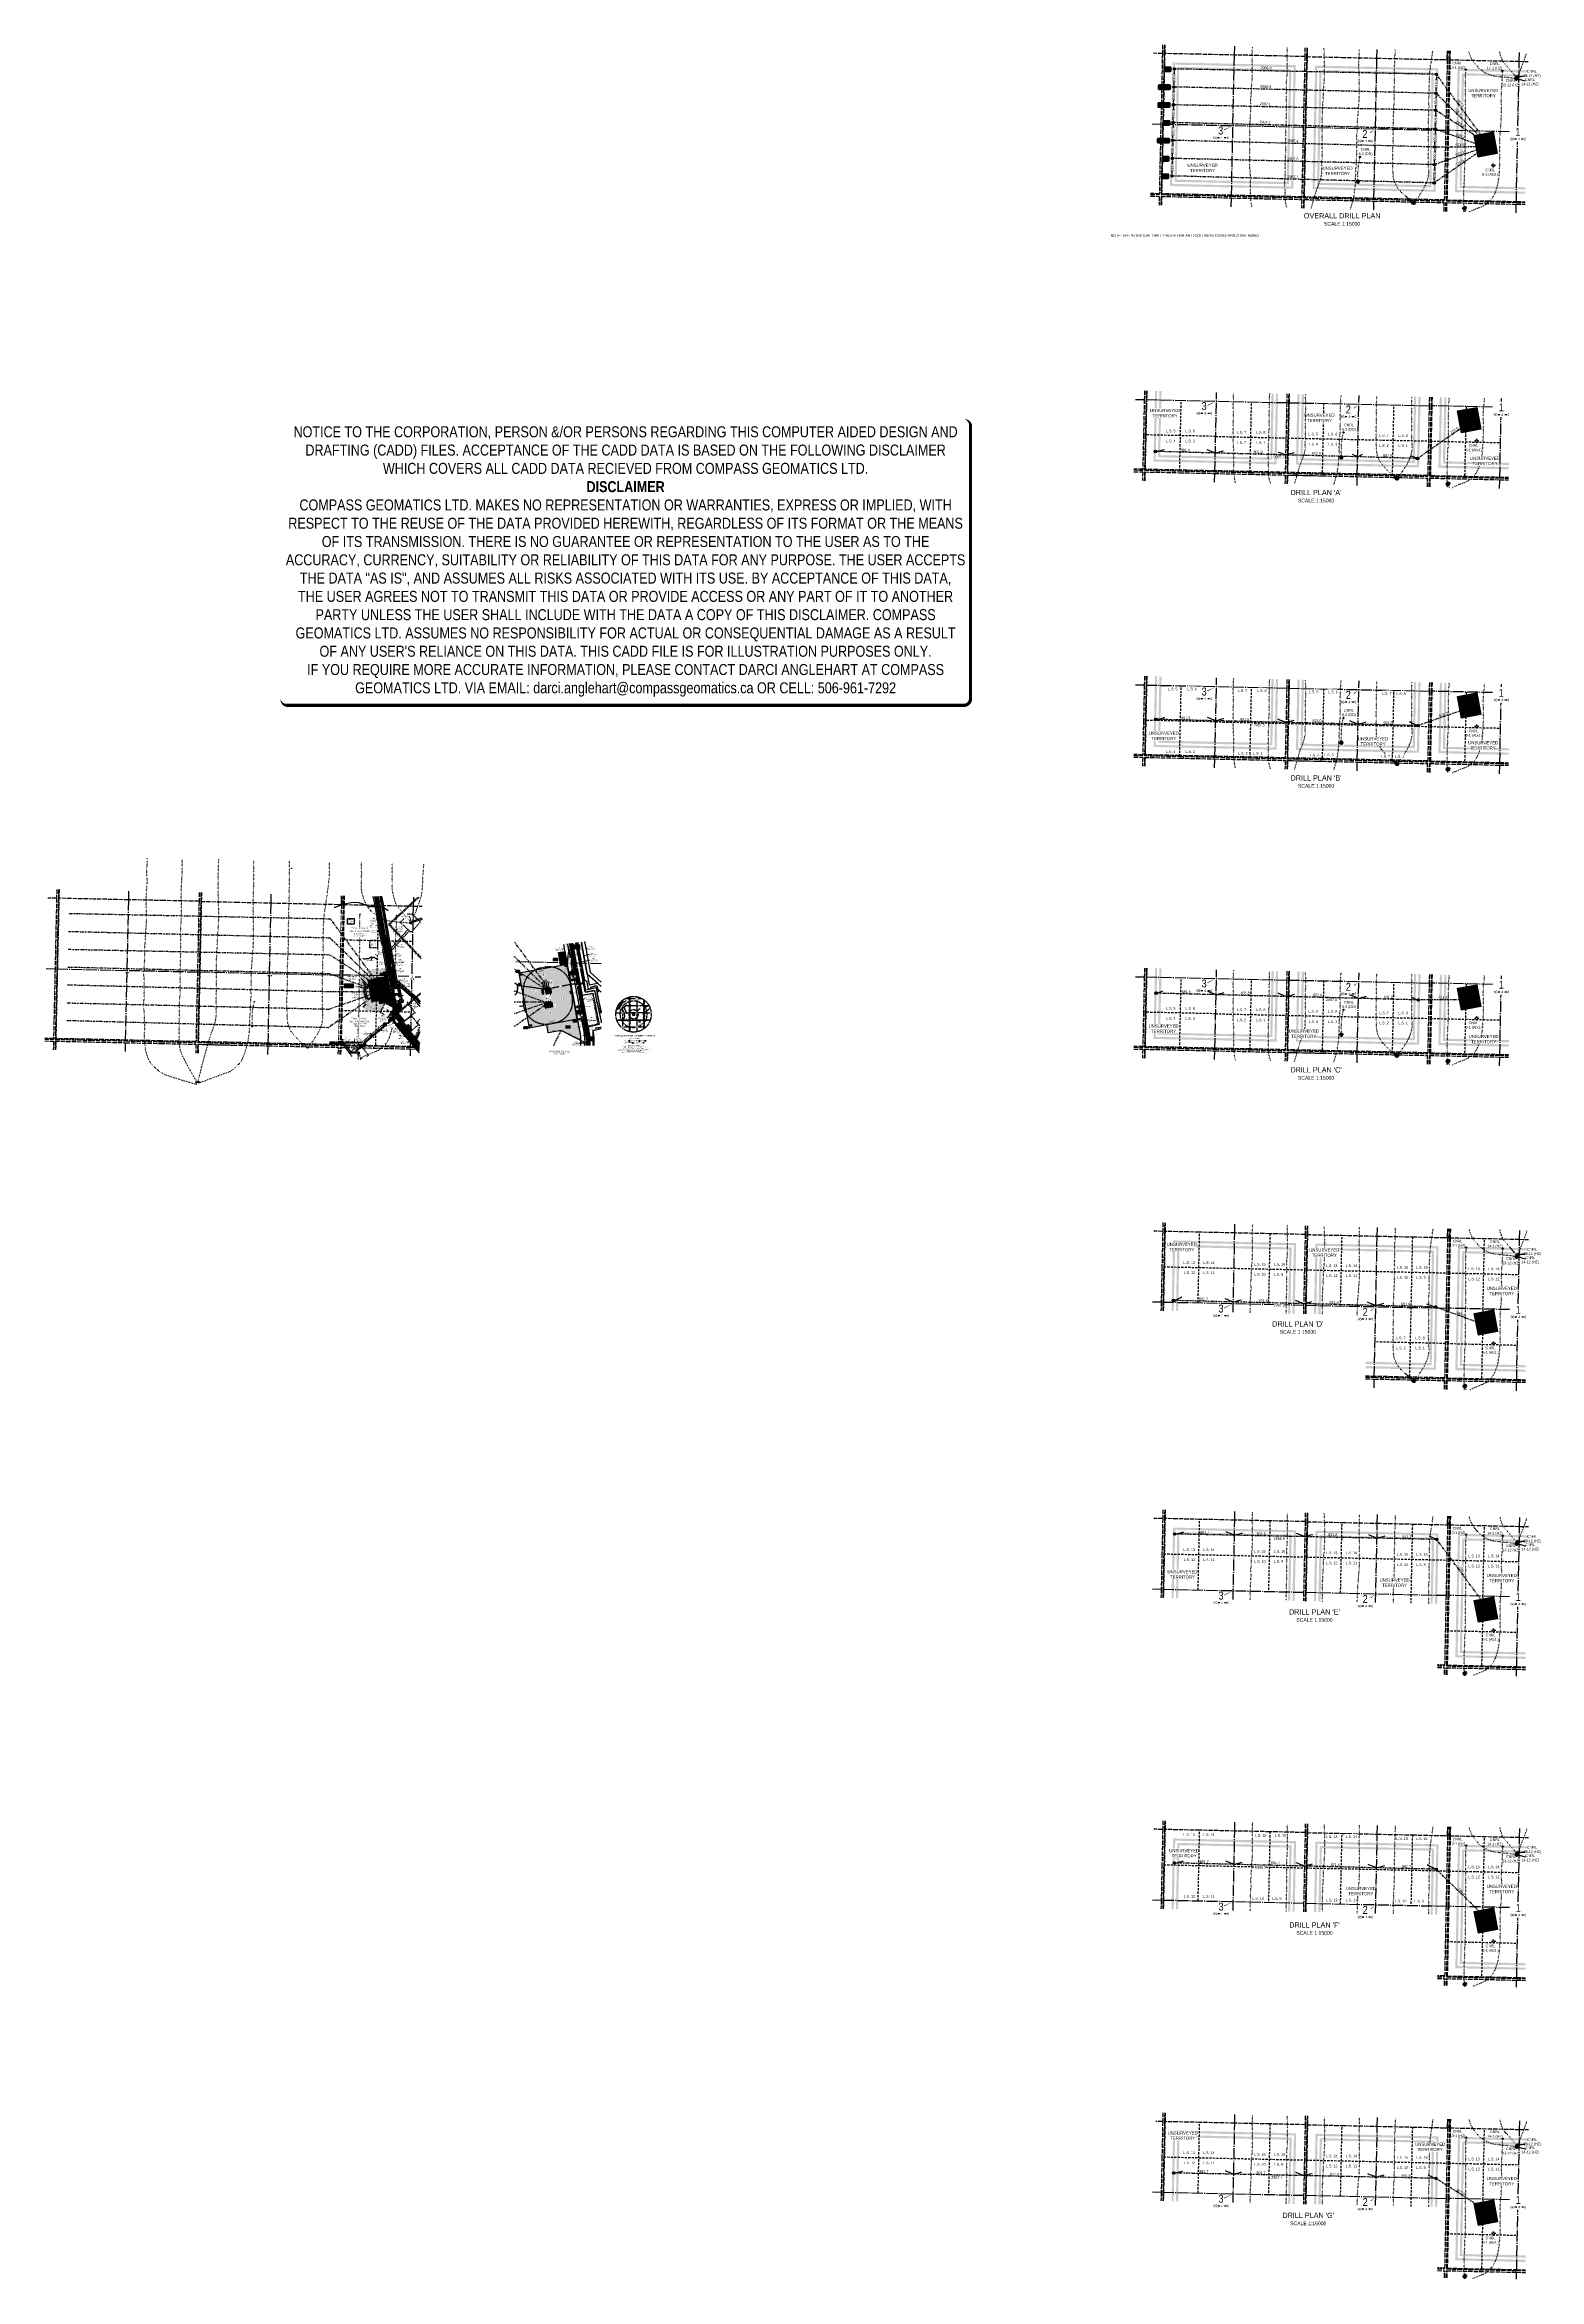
# Model space of a CAD drawing. Extents: x 401306 to 418331, y 6045711 to 6071172.
import ezdxf
from ezdxf.enums import TextEntityAlignment as Align

# ---------------------------------------------------------------- set-up
doc = ezdxf.new("R2018")
doc.units = 0
doc.header["$LTSCALE"] = 5
doc.header["$PDSIZE"] = 0.5
for name, pattern in [('0', [1, 1, 0]), ('foc-ACCESSROAD', [3.75, 2.5, -1.25]), ('foc-BUFFER', [16.75, 15, -1.75]), ('foc-DOT', [1, 0.2, -0.8]), ('foc-DRILLPATH', [14.75, 6, -1.75, 1.75, -1.75, 1.75, -1.75]), ('foc-LSD', [8, 5, -3]), ('foc-QUARTERLINE', [33, 25, -3, 2, -3]), ('foc-TIELINE', [1.875, 1.25, -0.625]), ('foc-TOPO-ephemeral', [6.25, 3.125, -0.625, 0.625, -0.625, 0.625, -0.625]), ('foc-UNSURVEYED', [12.5, 10, -2.5]), ('UG_PIPE', [1.875, 1.25, -0.625])]:
    doc.linetypes.add(name, pattern=pattern)
doc.layers.get('Defpoints').update_dxf_attribs({"color": 9})
for name, color, linetype in [('10', 1, 'Continuous'), ('35', 37, 'Continuous'), ('9', 3, 'Continuous'), ('AS-DRILL-T', 8, 'Continuous'), ('AS-PIPE-UG', 44, 'UG_PIPE'), ('AS-PIPE-UG-T', 44, 'Continuous'), ('AS-RESIDENCE', 14, 'Continuous'), ('AS-ROADS', 254, 'Continuous'), ('AS-SYMBOL', 7, 'Continuous'), ('AS-TARGET-GAS-H', 181, 'Continuous'), ('AS-TARGET-OIL-H', 131, 'Continuous'), ('AUX-BUFFER', 7, 'foc-BUFFER'), ('C-RW', 13, 'Continuous'), ('C-SYMBOL', 7, 'Continuous'), ('CG-NOTES', 7, 'Continuous'), ('CTW', 7, 'Continuous'), ('DETAIL-HZ-Existing', 8, 'foc-DOT'), ('DETAIL-T', 7, 'Continuous'), ('DRILL-T', 8, 'Continuous'), ('F-AR', 190, 'foc-ACCESSROAD'), ('F-RW', 190, 'Continuous'), ('F-WS', 190, 'foc-ACCESSROAD'), ('F-WS-S', 8, 'Continuous'), ('L-BD', 7, 'Continuous'), ('L-BD1', 253, 'Continuous'), ('L-DETAIL-T', 3, 'Continuous'), ('L-MON', 1, 'Continuous'), ('L-QSEC', 8, 'foc-QUARTERLINE'), ('L-ROAD-T', 7, 'Continuous'), ('L-SECLBL', 7, 'Continuous'), ('L-SECTION-LSD', 7, 'foc-LSD'), ('L-TIE', 7, 'foc-TIELINE'), ('L-USEC', 7, 'foc-UNSURVEYED'), ('P-BUFFER-H 30m', 51, 'Continuous'), ('P-BUFFER-PURPLE-T', 187, 'Continuous'), ('P-BUFFER-T', 40, 'Continuous'), ('P-CROSSINGS', 250, 'Continuous'), ('P-ELEVATION', 7, 'Continuous'), ('P-PDRILLPATH', 12, 'foc-DRILLPATH'), ('P-PROPOSED', 10, 'Continuous'), ('P-PROPOSED-H', 21, 'Continuous'), ('P-TEMP-BLOCKS', 250, 'Continuous'), ('P-TEMP-H', 41, 'Continuous'), ('P-TEMP_BORROW PIT', 46, 'Continuous'), ('P-TEMP_LOG DECK', 46, 'Continuous'), ('P-TXT', 4, 'Continuous'), ('S-7', 6, 'Continuous'), ('T-BUSH', 110, '0'), ('T-CREEK', 160, 'Continuous'), ('T-DRAW', 143, 'foc-TOPO-ephemeral'), ('T-SLOPE', 48, 'Continuous'), ('T-TIE', 201, 'foc-TIELINE'), ('T-WATER', 160, 'Continuous'), ('T-WATER-H', 133, 'Continuous'), ('T-WATER-T', 170, 'Continuous')]:
    doc.layers.add(name, color=color, linetype=linetype)
for name, color, linetype, lineweight in [('C-AR-T', 13, 'Continuous', 9), ('C-RW-T', 13, 'Continuous', 9), ('F-AR-T', 190, 'Continuous', 9), ('F-RW-T', 190, 'Continuous', 9), ('F-WS-T', 190, 'Continuous', 9), ('P-TEMP-T', 46, 'Continuous', 18), ('T-TEXT', 48, 'Continuous', 18), ('T-TIE-T', 201, 'Continuous', 18)]:
    doc.layers.add(name, color=color, linetype=linetype, lineweight=lineweight)
doc.layers.add('DISCLAIMER', color=7, linetype='Continuous', plot=False)
doc.layers.add('P-100m WELL BORE BUFFER', color=7, linetype='Continuous', true_color=0xf5ffd6)
doc.styles.add('1 to 15k', font='ARIALN.TTF', dxfattribs={"height": 30})
doc.styles.add('100L', font='ARIALN.TTF', dxfattribs={"height": 11})
doc.styles.add('120', font='ARIALN.TTF', dxfattribs={"height": 13})
doc.styles.add('175L', font='ARIALN.TTF', dxfattribs={"height": 20})
doc.styles.add('80', font='ARIALN.TTF', dxfattribs={"height": 10})
doc.styles.add('80CG', font='ARIALN.TTF', dxfattribs={"height": 10})
doc.styles.add('80L', font='ARIALN.TTF', dxfattribs={"height": 10})
doc.styles.add('80LS', font='ARIALNI.TTF', dxfattribs={"height": 10})
doc.styles.add('BOLD', font='ARIALNB.TTF')
doc.styles.add('Crossing', font='ARIALN.TTF', dxfattribs={"height": 10})
doc.styles.add('foc-LtypeFont', font='ARIALN.TTF', dxfattribs={"height": 7.35})
doc.styles.add('HRV', font='ARIALN.TTF', dxfattribs={"height": 3})
doc.styles.add('SIMPLEX', font='ARIALN.TTF')
doc.styles.get("Standard").update_dxf_attribs({"font": 'ARIALN.TTF'})
doc.styles.add('TXT', font='ARIALN.TTF', dxfattribs={"height": 0.2})
doc.linetypes.add('foc-TOPO-flowdirection-NOLINE', pattern='A,0,[">",foc-LtypeFont,S=0.3,R=0,X=0,Y=-0.945],-20,[">",foc-LtypeFont,S=0.3,R=0,X=0,Y=-0.945],0', length=20)
doc.dimstyles.new('CG2011', dxfattribs={"dimscale": 5, "dimtxt": 9, "dimasz": 2, "dimexe": 0.2, "dimexo": 0.0625, "dimgap": 0.5, "dimtad": 0, "dimtih": 1, "dimtoh": 1, "dimzin": 0, "dimdsep": 46, "dimtxsty": '80CG', "dimcen": 0.1, "dimse1": 1, "dimse2": 1, "dimclrd": 256, "dimclrt": 256, "dimaunit": 1, "dimadec": 4, "dimazin": 0, "dimtfac": 0.06, "dimtofl": 0, "dimtmove": 0, "dimatfit": 1, "dimfxl": 0.2, "dimtolj": 1, "dimtzin": 0, "dimlwd": -1, "dimarcsym": 0})
doc.dimstyles.new('Compass 15 000', dxfattribs={"dimscale": 5, "dimtxt": 30, "dimasz": 6, "dimexe": 0.2, "dimexo": 0.0625, "dimgap": 0.5, "dimtad": 0, "dimtih": 1, "dimtoh": 1, "dimdec": 1, "dimzin": 0, "dimdsep": 46, "dimtxsty": '1 to 15k', "dimcen": 0.1, "dimse1": 1, "dimse2": 1, "dimclrd": 256, "dimclrt": 256, "dimaunit": 1, "dimadec": 4, "dimazin": 0, "dimtfac": 0.06, "dimtdec": 1, "dimtofl": 0, "dimtmove": 0, "dimatfit": 1, "dimfxl": 0.2, "dimtolj": 1, "dimtzin": 0, "dimlwd": -1, "dimarcsym": 0})
doc.dimstyles.new('Compass 5 000', dxfattribs={"dimscale": 5, "dimtxt": 9, "dimasz": 2, "dimexe": 0.2, "dimexo": 0.0625, "dimgap": 0.5, "dimtad": 0, "dimtih": 1, "dimtoh": 1, "dimzin": 0, "dimdsep": 46, "dimtxsty": '80CG', "dimcen": 0.1, "dimse1": 1, "dimse2": 1, "dimclrd": 256, "dimclrt": 256, "dimaunit": 1, "dimadec": 4, "dimazin": 0, "dimtfac": 0.06, "dimtofl": 0, "dimtmove": 0, "dimatfit": 1, "dimfxl": 0.2, "dimtolj": 1, "dimtzin": 0, "dimlwd": -1, "dimarcsym": 0})

# ---------------------------------------------------------------- blocks, each defined once
blk = doc.blocks.new('L-SECLBL')
at = {"layer": '9', "color": 7}
for p, q in [((-5.1, -27.8), (-12.3, -27.8)), ((20.7, -27.8), (13.5, -27.8))]:
    blk.add_line(p, q, dxfattribs=at)
at = {"layer": '10', "color": 2, "style": 'SIMPLEX'}
blk.add_attdef('SEC', text='', height=30, dxfattribs=at).set_placement((0, 0), align=Align.MIDDLE)
at = {"layer": '10', "color": 5, "style": '80L'}
blk.add_attdef('TWP', text='', height=9.5, dxfattribs=at).set_placement((-14.4, -27.4), align=Align.MIDDLE_RIGHT)
blk.add_attdef('RGE', text='', height=9.5, dxfattribs=at).set_placement((3.6, -27.4), align=Align.MIDDLE_CENTER)
blk.add_attdef('MER', text='', height=9.5, dxfattribs=at).set_placement((23.2, -27.4), align=Align.MIDDLE_LEFT)
blk = doc.blocks.new('*D48')
at = {"layer": 'C-RW-T', "transparency": 16777216}
for p, q in [((405177, 6060828), (405146, 6060823)), ((405202, 6060833), (405211, 6060834))]:
    blk.add_line(p, q, dxfattribs=at)
for points in [[(405177, 6060830), (405177, 6060827), (405187, 6060830)], [(405201, 6060834), (405202, 6060831), (405192, 6060831)]]:
    blk.add_solid(points, dxfattribs=at)
at = {"layer": 'C-RW-T', "transparency": 16777216, "insert": (405107, 6060823), "char_height": 10, "attachment_point": 5, "style": '80CG', "bg_fill": 3, "box_fill_scale": 1.1, "bg_fill_color": 256, "bg_fill_true_color": 13158600, "bg_fill_transparency": 0}
blk.add_mtext('\\A1;Veren\\P5.00 Waterline\\PLOC 210892', dxfattribs=at)
at = {"layer": 'Defpoints', "color": 0, "transparency": 16777216}
for p in [(405167, 6060943), (405172, 6060944), (405187, 6060830)]:
    blk.add_point(p, dxfattribs=at)
blk = doc.blocks.new('HRV')
blk.add_lwpolyline([(-35, 32), (37, 32), (37, -26, -0.414214), (32, -31), (-40, -31), (-40, 27, -0.414214)], format="xyb", close=True)
at = {"const_width": 5, "flags": 128}
blk.add_lwpolyline([(-35, -33), (32, -33, 0.414214), (40, -26), (40, 27)], format="xyb", dxfattribs=at)
at = {"style": '80L'}
blk.add_text('SUBJECT TO', height=9.5, dxfattribs=at).set_placement((-2, 13), align=Align.BOTTOM_CENTER)
blk.add_attdef('(N.W.1/4 00)', text='', height=7.12, dxfattribs=at).set_placement((-2, -24), align=Align.BOTTOM_CENTER)
at = {"layer": 'CTW', "color": 3, "style": 'HRV'}
blk.add_text('HRV', height=15, dxfattribs=at).set_placement((-11, 0), align=Align.MIDDLE_CENTER)
blk.add_attdef('0', text='', height=15, dxfattribs=at).set_placement((18, 0), align=Align.MIDDLE_CENTER)
blk = doc.blocks.new('*D49')
at = {"layer": 'C-RW-T', "transparency": 16777216}
for p, q in [((405450, 6059808), (405440, 6059808)), ((405468, 6059823), (405450, 6059808)), ((405498, 6059848), (405506, 6059855))]:
    blk.add_line(p, q, dxfattribs=at)
for points in [[(405467, 6059824), (405469, 6059822), (405475, 6059829)], [(405497, 6059850), (405500, 6059847), (405491, 6059842)]]:
    blk.add_solid(points, dxfattribs=at)
at = {"layer": 'Defpoints', "color": 0, "transparency": 16777216}
for p in [(405398, 6059921), (405414, 6059934), (405475, 6059829)]:
    blk.add_point(p, dxfattribs=at)
at = {"layer": 'C-RW-T', "transparency": 16777216, "insert": (405401, 6059808), "char_height": 10, "attachment_point": 5, "style": '80CG'}
blk.add_mtext('\\A1;Veren\\P20.00 P/L R/W\\PPLA 170041', dxfattribs=at)
blk = doc.blocks.new('*D50')
at = {"layer": 'C-RW-T', "transparency": 16777216}
for p, q in [((405201, 6060782), (405191, 6060780)), ((405240, 6060789), (405287, 6060798))]:
    blk.add_line(p, q, dxfattribs=at)
for points in [[(405200, 6060784), (405201, 6060780), (405210, 6060784)], [(405240, 6060791), (405240, 6060788), (405230, 6060788)]]:
    blk.add_solid(points, dxfattribs=at)
at = {"layer": 'Defpoints', "color": 0, "transparency": 16777216}
for p in [(405208, 6060795), (405228, 6060799), (405230, 6060788)]:
    blk.add_point(p, dxfattribs=at)
at = {"layer": 'C-RW-T', "transparency": 16777216, "insert": (405326, 6060798), "char_height": 10, "attachment_point": 5, "style": '80CG'}
blk.add_mtext('\\A1;Veren\\P20.00 P/L R/W\\PPLA 170041', dxfattribs=at)
blk = doc.blocks.new('*D51')
at = {"layer": 'C-RW-T', "transparency": 16777216}
for p, q in [((405360, 6060418), (405354, 6060411)), ((405387, 6060448), (405395, 6060458)), ((405395, 6060458), (405405, 6060458))]:
    blk.add_line(p, q, dxfattribs=at)
for points in [[(405359, 6060419), (405362, 6060417), (405367, 6060426)], [(405386, 6060449), (405388, 6060447), (405380, 6060441)]]:
    blk.add_solid(points, dxfattribs=at)
at = {"layer": 'Defpoints', "color": 0, "transparency": 16777216}
for p in [(405367, 6060426), (405389, 6060407), (405402, 6060422)]:
    blk.add_point(p, dxfattribs=at)
at = {"layer": 'C-RW-T', "transparency": 16777216, "insert": (405445, 6060458), "char_height": 10, "attachment_point": 5, "style": '80CG'}
blk.add_mtext('\\A1;Veren\\P20.00 P/L R/W\\PPLA 220277', dxfattribs=at)
blk = doc.blocks.new('*D52')
at = {"layer": 'C-RW-T', "transparency": 16777216}
for p, q in [((405233, 6060717), (405177, 6060706)), ((405273, 6060724), (405282, 6060726))]:
    blk.add_line(p, q, dxfattribs=at)
for points in [[(405233, 6060718), (405234, 6060715), (405243, 6060719)], [(405272, 6060726), (405273, 6060722), (405263, 6060722)]]:
    blk.add_solid(points, dxfattribs=at)
at = {"layer": 'Defpoints', "color": 0, "transparency": 16777216}
for p in [(405249, 6060687), (405263, 6060722), (405269, 6060691)]:
    blk.add_point(p, dxfattribs=at)
at = {"layer": 'C-RW-T', "transparency": 16777216, "insert": (405137, 6060706), "char_height": 10, "attachment_point": 5, "style": '80CG'}
blk.add_mtext('\\A1;Veren\\P20.00 P/L R/W\\PPLA 220277', dxfattribs=at)
blk = doc.blocks.new('*D53')
at = {"layer": 'F-AR-T', "transparency": 16777216}
for p, q in [((404833, 6059783), (404833, 6059773)), ((404834, 6059818), (404834, 6059846)), ((404834, 6059846), (404844, 6059846))]:
    blk.add_line(p, q, dxfattribs=at)
for points in [[(404832, 6059818), (404835, 6059818), (404834, 6059808)], [(404832, 6059783), (404835, 6059783), (404833, 6059793)]]:
    blk.add_solid(points, dxfattribs=at)
at = {"layer": 'F-AR-T', "transparency": 16777216, "insert": (404878, 6059846), "char_height": 10, "attachment_point": 5, "style": '80CG', "bg_fill": 3, "box_fill_scale": 1.1, "bg_fill_color": 256, "bg_fill_true_color": 13158600, "bg_fill_transparency": 0}
blk.add_mtext('\\A1;CNRL\\P15.00 A/R\\PLOC 141326', dxfattribs=at)
at = {"layer": 'Defpoints', "color": 0, "transparency": 16777216}
for p in [(404834, 6059808), (404872, 6059808), (404872, 6059793)]:
    blk.add_point(p, dxfattribs=at)
blk = doc.blocks.new('*D54')
at = {"layer": 'Defpoints', "color": 0, "transparency": 16777216}
for p in [(405116, 6059972), (405124, 6059979), (405137, 6059963)]:
    blk.add_point(p, dxfattribs=at)
at = {"layer": 'F-AR-T', "transparency": 16777216}
for p, q in [((405109, 6059979), (405103, 6059987)), ((405135, 6059949), (405141, 6059941)), ((405141, 6059941), (405151, 6059941))]:
    blk.add_line(p, q, dxfattribs=at)
for points in [[(405110, 6059980), (405108, 6059978), (405116, 6059972)], [(405136, 6059950), (405134, 6059948), (405128, 6059956)]]:
    blk.add_solid(points, dxfattribs=at)
at = {"layer": 'F-AR-T', "transparency": 16777216, "insert": (405186, 6059941), "char_height": 10, "attachment_point": 5, "style": '80CG'}
blk.add_mtext('\\A1;CNRL\\P20.00 A/R\\PLOC 140449', dxfattribs=at)
blk = doc.blocks.new('*D55')
at = {"layer": 'Defpoints', "color": 0, "transparency": 16777216}
for p in [(405298, 6061081), (405314, 6061050), (405321, 6061057)]:
    blk.add_point(p, dxfattribs=at)
at = {"layer": 'F-AR-T', "transparency": 16777216}
for p, q in [((405284, 6061068), (405277, 6061061)), ((405306, 6061088), (405313, 6061095)), ((405313, 6061095), (405323, 6061095))]:
    blk.add_line(p, q, dxfattribs=at)
for points in [[(405283, 6061069), (405285, 6061066), (405291, 6061074)], [(405305, 6061089), (405307, 6061087), (405298, 6061081)]]:
    blk.add_solid(points, dxfattribs=at)
at = {"layer": 'F-AR-T', "transparency": 16777216, "insert": (405357, 6061095), "char_height": 10, "attachment_point": 5, "style": '80CG'}
blk.add_mtext('\\A1;CNRL\\P10.00 A/R\\PLOC 890935\\P(Expired)', dxfattribs=at)
blk = doc.blocks.new('*D56')
at = {"layer": 'Defpoints', "color": 0, "transparency": 16777216}
for p in [(405455, 6060256), (405455, 6060243), (405462, 6060249)]:
    blk.add_point(p, dxfattribs=at)
at = {"layer": 'F-AR-T', "transparency": 16777216}
for p, q in [((405442, 6060257), (405435, 6060265)), ((405462, 6060235), (405476, 6060220)), ((405476, 6060220), (405486, 6060220))]:
    blk.add_line(p, q, dxfattribs=at)
for points in [[(405443, 6060259), (405440, 6060256), (405448, 6060250)], [(405463, 6060236), (405460, 6060234), (405455, 6060243)]]:
    blk.add_solid(points, dxfattribs=at)
at = {"layer": 'F-AR-T', "transparency": 16777216, "insert": (405520, 6060220), "char_height": 10, "attachment_point": 5, "style": '80CG'}
blk.add_mtext('\\A1;CNRL\\P10.00 A/R\\PLOC 890935\\P(Expired)', dxfattribs=at)
blk = doc.blocks.new('*D57')
at = {"layer": 'Defpoints', "color": 0, "transparency": 16777216}
for p in [(405451, 6059929), (405459, 6059919), (405462, 6059938)]:
    blk.add_point(p, dxfattribs=at)
at = {"layer": 'F-AR-T', "transparency": 16777216}
for p, q in [((405405, 6059873), (405395, 6059873)), ((405451, 6059913), (405405, 6059873)), ((405478, 6059935), (405486, 6059941))]:
    blk.add_line(p, q, dxfattribs=at)
for points in [[(405450, 6059914), (405452, 6059911), (405459, 6059919)], [(405477, 6059936), (405479, 6059934), (405470, 6059929)]]:
    blk.add_solid(points, dxfattribs=at)
at = {"layer": 'F-AR-T', "transparency": 16777216, "insert": (405360, 6059873), "char_height": 10, "attachment_point": 5, "style": '80CG'}
blk.add_mtext('\\A1;CNRL\\P15.00 A/R\\PLOC 880425\\P(Class III)', dxfattribs=at)
blk = doc.blocks.new('*D58')
at = {"layer": 'Defpoints', "color": 0, "transparency": 16777216}
for p in [(405297, 6060928), (405311, 6060914), (405312, 6060914)]:
    blk.add_point(p, dxfattribs=at)
at = {"layer": 'F-AR-T', "transparency": 16777216}
for p, q in [((405289, 6060934), (405282, 6060941)), ((405319, 6060908), (405326, 6060901)), ((405326, 6060901), (405336, 6060901))]:
    blk.add_line(p, q, dxfattribs=at)
for points in [[(405290, 6060936), (405288, 6060933), (405297, 6060928)], [(405320, 6060909), (405318, 6060906), (405312, 6060914)]]:
    blk.add_solid(points, dxfattribs=at)
at = {"layer": 'F-AR-T', "transparency": 16777216, "insert": (405371, 6060901), "char_height": 10, "attachment_point": 5, "style": '80CG'}
blk.add_mtext('\\A1;CNRL\\P20.00 A/R\\PLOC 200525', dxfattribs=at)
blk = doc.blocks.new('*D59')
at = {"layer": 'Defpoints', "color": 0, "transparency": 16777216}
for p in [(405210, 6060703), (405212, 6060696), (405225, 6060705)]:
    blk.add_point(p, dxfattribs=at)
at = {"layer": 'F-AR-T', "transparency": 16777216}
for p, q in [((405202, 6060694), (405192, 6060692)), ((405236, 6060701), (405301, 6060713))]:
    blk.add_line(p, q, dxfattribs=at)
for points in [[(405202, 6060696), (405202, 6060693), (405212, 6060696)], [(405236, 6060702), (405237, 6060699), (405226, 6060699)]]:
    blk.add_solid(points, dxfattribs=at)
at = {"layer": 'F-AR-T', "transparency": 16777216, "insert": (405350, 6060713), "char_height": 10, "attachment_point": 5, "style": '80CG'}
blk.add_mtext('\\A1;CNRL\\P15.00 Access R/W\\PPlan 902 2055\\PLOC 881104\\P(Class III)', dxfattribs=at)
blk = doc.blocks.new('*D60')
at = {"layer": 'Defpoints', "color": 0, "transparency": 16777216}
for p in [(404695, 6059794), (404695, 6059784), (404696, 6059794)]:
    blk.add_point(p, dxfattribs=at)
at = {"layer": 'F-RW-T', "transparency": 16777216}
for p, q in [((404705, 6059839), (404695, 6059839)), ((404695, 6059839), (404695, 6059814)), ((404695, 6059804), (404695, 6059814)), ((404696, 6059774), (404696, 6059764))]:
    blk.add_line(p, q, dxfattribs=at)
for points in [[(404697, 6059804), (404694, 6059804), (404696, 6059794)], [(404697, 6059774), (404694, 6059774), (404696, 6059784)]]:
    blk.add_solid(points, dxfattribs=at)
at = {"layer": 'F-RW-T', "transparency": 16777216, "insert": (404745, 6059839), "char_height": 10, "attachment_point": 5, "style": '80CG'}
blk.add_mtext('\\A1;CNRL\\P10.00 P/L R/W\\PPLA 141597', dxfattribs=at)
blk = doc.blocks.new('*D61')
at = {"layer": 'Defpoints', "color": 0, "transparency": 16777216}
for p in [(405045, 6059873), (405071, 6059908), (405077, 6059900)]:
    blk.add_point(p, dxfattribs=at)
at = {"layer": 'F-RW-T', "transparency": 16777216}
for p, q in [((405016, 6059906), (405006, 6059906)), ((405032, 6059888), (405016, 6059906)), ((405051, 6059865), (405057, 6059857))]:
    blk.add_line(p, q, dxfattribs=at)
for points in [[(405033, 6059889), (405030, 6059887), (405038, 6059880)], [(405052, 6059866), (405050, 6059864), (405045, 6059873)]]:
    blk.add_solid(points, dxfattribs=at)
at = {"layer": 'F-RW-T', "transparency": 16777216, "insert": (404967, 6059906), "char_height": 10, "attachment_point": 5, "style": '80CG'}
blk.add_mtext('\\A1;CNRL\\P10.00 P/L R/W\\PPLA 140332', dxfattribs=at)
blk = doc.blocks.new('*D62')
at = {"layer": 'Defpoints', "color": 0, "transparency": 16777216}
for p in [(405392, 6060022), (405398, 6060027), (405419, 6059990)]:
    blk.add_point(p, dxfattribs=at)
at = {"layer": 'F-RW-T', "transparency": 16777216}
for p, q in [((405433, 6060002), (405440, 6060008)), ((405357, 6059938), (405347, 6059938)), ((405411, 6059984), (405357, 6059938))]:
    blk.add_line(p, q, dxfattribs=at)
for points in [[(405432, 6060003), (405434, 6060000), (405425, 6059995)], [(405410, 6059985), (405412, 6059982), (405419, 6059990)]]:
    blk.add_solid(points, dxfattribs=at)
at = {"layer": 'F-RW-T', "transparency": 16777216, "insert": (405309, 6059938), "char_height": 10, "attachment_point": 5, "style": '80CG'}
blk.add_mtext('\\A1;CNRL\\P8.00 P/L R/W\\PPlan 902 1976\\PPLA 890719', dxfattribs=at)
blk = doc.blocks.new('*D63')
at = {"layer": 'F-RW-T', "transparency": 16777216}
for p, q in [((405460, 6061238), (405450, 6061238)), ((405476, 6061191), (405460, 6061238)), ((405486, 6061157), (405490, 6061148))]:
    blk.add_line(p, q, dxfattribs=at)
for points in [[(405477, 6061191), (405474, 6061190), (405479, 6061181)], [(405488, 6061158), (405485, 6061157), (405483, 6061167)]]:
    blk.add_solid(points, dxfattribs=at)
at = {"layer": 'F-RW-T', "transparency": 16777216, "insert": (405411, 6061238), "char_height": 10, "attachment_point": 5, "style": '80CG', "bg_fill": 3, "box_fill_scale": 1.1, "bg_fill_color": 256, "bg_fill_true_color": 13158600, "bg_fill_transparency": 0}
blk.add_mtext('\\A1;CNRL\\P15.00 P/L R/W\\PPLA 200383', dxfattribs=at)
at = {"layer": 'Defpoints', "color": 0, "transparency": 16777216}
for p in [(405483, 6061167), (405522, 6061195), (405527, 6061181)]:
    blk.add_point(p, dxfattribs=at)
blk = doc.blocks.new('*D64')
at = {"layer": 'Defpoints', "color": 0, "transparency": 16777216}
for p in [(405112, 6061209), (405124, 6061143), (405131, 6061144)]:
    blk.add_point(p, dxfattribs=at)
at = {"layer": 'F-RW-T', "transparency": 16777216}
for p, q in [((405102, 6061208), (405084, 6061204)), ((405128, 6061212), (405138, 6061214))]:
    blk.add_line(p, q, dxfattribs=at)
for points in [[(405101, 6061209), (405102, 6061206), (405112, 6061209)], [(405128, 6061214), (405129, 6061211), (405118, 6061211)]]:
    blk.add_solid(points, dxfattribs=at)
at = {"layer": 'F-RW-T', "transparency": 16777216, "insert": (405046, 6061204), "char_height": 10, "attachment_point": 5, "style": '80CG'}
blk.add_mtext('\\A1;CNRL\\P7.00 P/L R/W\\PPlan 902 2055\\PPLA 890721', dxfattribs=at)
blk = doc.blocks.new('*D65')
at = {"layer": 'Defpoints', "color": 0, "transparency": 16777216}
for p in [(405251, 6060446), (405275, 6060313), (405282, 6060314)]:
    blk.add_point(p, dxfattribs=at)
at = {"layer": 'F-RW-T', "transparency": 16777216}
for p, q in [((405241, 6060444), (405216, 6060440)), ((405267, 6060449), (405277, 6060451))]:
    blk.add_line(p, q, dxfattribs=at)
for points in [[(405241, 6060446), (405241, 6060443), (405251, 6060446)], [(405267, 6060451), (405268, 6060448), (405258, 6060447)]]:
    blk.add_solid(points, dxfattribs=at)
at = {"layer": 'F-RW-T', "transparency": 16777216, "insert": (405177, 6060440), "char_height": 10, "attachment_point": 5, "style": '80CG'}
blk.add_mtext('\\A1;CNRL\\P7.00 P/L R/W\\PPlan 902 2055\\PPLA 890721', dxfattribs=at)
blk = doc.blocks.new('*D66')
at = {"layer": 'Defpoints', "color": 0, "transparency": 16777216}
for p in [(405329, 6060486), (405340, 6060477), (405350, 6060488)]:
    blk.add_point(p, dxfattribs=at)
at = {"layer": 'F-RW-T', "transparency": 16777216}
for p, q in [((405346, 6060505), (405352, 6060512)), ((405352, 6060512), (405362, 6060512)), ((405322, 6060479), (405316, 6060471))]:
    blk.add_line(p, q, dxfattribs=at)
for points in [[(405321, 6060480), (405324, 6060477), (405329, 6060486)], [(405344, 6060506), (405347, 6060504), (405339, 6060497)]]:
    blk.add_solid(points, dxfattribs=at)
at = {"layer": 'F-RW-T', "transparency": 16777216, "insert": (405401, 6060512), "char_height": 10, "attachment_point": 5, "style": '80CG'}
blk.add_mtext('\\A1;CNRL\\P15.00 P/L R/W\\PPLA  220903', dxfattribs=at)
blk = doc.blocks.new('*D67')
at = {"layer": 'Defpoints', "color": 0, "transparency": 16777216}
for p in [(405282, 6060618), (405297, 6060622), (405297, 6060621)]:
    blk.add_point(p, dxfattribs=at)
at = {"layer": 'F-RW-T', "transparency": 16777216}
for p, q in [((405272, 6060617), (405262, 6060616)), ((405306, 6060624), (405316, 6060626))]:
    blk.add_line(p, q, dxfattribs=at)
for points in [[(405272, 6060619), (405272, 6060616), (405282, 6060619)], [(405306, 6060625), (405307, 6060622), (405297, 6060622)]]:
    blk.add_solid(points, dxfattribs=at)
at = {"layer": 'F-RW-T', "transparency": 16777216, "insert": (405355, 6060626), "char_height": 10, "attachment_point": 5, "style": '80CG'}
blk.add_mtext('\\A1;CNRL\\P15.00 P/L R/W\\PPLA  220903', dxfattribs=at)
blk = doc.blocks.new('*D68')
at = {"layer": 'Defpoints', "color": 0, "transparency": 16777216}
for p in [(405102, 6061149), (405103, 6061141), (405122, 6061152)]:
    blk.add_point(p, dxfattribs=at)
at = {"layer": 'F-RW-T', "transparency": 16777216}
for p, q in [((405093, 6061140), (405084, 6061138)), ((405133, 6061147), (405143, 6061148))]:
    blk.add_line(p, q, dxfattribs=at)
for points in [[(405093, 6061141), (405094, 6061138), (405103, 6061141)], [(405132, 6061148), (405133, 6061145), (405123, 6061145)]]:
    blk.add_solid(points, dxfattribs=at)
at = {"layer": 'F-RW-T', "transparency": 16777216, "insert": (405044, 6061138), "char_height": 10, "attachment_point": 5, "style": '80CG'}
blk.add_mtext('\\A1;CNRL\\P20.00 P/L R/W\\PPLA 240998', dxfattribs=at)
blk = doc.blocks.new('*D69')
at = {"layer": 'Defpoints', "color": 0, "transparency": 16777216}
for p in [(405232, 6060435), (405244, 6060370), (405252, 6060439)]:
    blk.add_point(p, dxfattribs=at)
at = {"layer": 'F-RW-T', "transparency": 16777216}
for p, q in [((405235, 6060369), (405225, 6060367)), ((405274, 6060376), (405284, 6060378))]:
    blk.add_line(p, q, dxfattribs=at)
for points in [[(405234, 6060370), (405235, 6060367), (405244, 6060370)], [(405274, 6060377), (405274, 6060374), (405264, 6060374)]]:
    blk.add_solid(points, dxfattribs=at)
at = {"layer": 'F-RW-T', "transparency": 16777216, "insert": (405185, 6060367), "char_height": 10, "attachment_point": 5, "style": '80CG'}
blk.add_mtext('\\A1;CNRL\\P20.00 P/L R/W\\PPLA 240998', dxfattribs=at)
blk = doc.blocks.new('Gabd')
for p, q in [((-0.8, 0), (-1.6, 0)), ((0, 0.8), (0, 1.6)), ((1.6, 0), (0.8, 0)), ((0, -0.8), (0, -1.6))]:
    blk.add_line(p, q)
blk.add_circle((0, 0), 0.8)
blk = doc.blocks.new('fdia')
at = {"color": 255, "const_width": 1}
blk.add_lwpolyline([(-0.5, 0, 1), (0.5, 0, 1)], format="xyb", close=True, dxfattribs=at)
blk = doc.blocks.new('Fdiaa')
blk.add_blockref('fdia', (0, 0))
blk = doc.blocks.new('fdib')
at = {"color": 1, "const_width": 1.6}
blk.add_lwpolyline([(-0.4, 0, 1), (0.4, 0, 1)], format="xyb", close=True, dxfattribs=at)
at = {"color": 1}
blk.add_circle((0, 0), 0.8, dxfattribs=at)
blk = doc.blocks.new('Fdibb')
blk.add_blockref('fdib', (0, 0))
blk = doc.blocks.new('fdicc')
for name in ['Fdibb', 'Fdiaa']:
    blk.add_blockref(name, (0, 0))
blk = doc.blocks.new('FDI')
blk.add_blockref('fdicc', (0, 0))
blk = doc.blocks.new('*U71')
at = {"true_color": 0xff8aff}
h = blk.add_hatch(color=211, dxfattribs=at)
edge = h.paths.add_edge_path()
edge.add_line((-24, -20), (24, -20))
edge.add_arc((24, -14), 6, 270, 360)
edge.add_line((30, -14), (30, 12))
edge.add_arc((24, 12), 6, 0, 90)
edge.add_line((24, 18), (-24, 18))
edge.add_arc((-24, 12), 6, 90, 180)
edge.add_line((-30, 12), (-30, -14))
edge.add_arc((-24, -14), 6, 180, 270)
at = {"color": 250, "flags": 128}
blk.add_lwpolyline([(-24, -20, 3, 3, 0), (24, -20, 3, 3, 0.414214), (30, -14, 3, 3, 0), (30, 12, 3, 0, 0.414214), (24, 18, 0, 0, 0), (-24, 18, 0, 0, 0.414214), (-30, 12, 0, 0, 0), (-30, -14, 0, 3, 0.414214)], format="xyseb", close=True, dxfattribs=at)
at = {"flags": 128}
blk.add_lwpolyline([(20, 5, 0, 7.5, 0), (0, 0, 0, 0, 0)], format="xyseb", dxfattribs=at)
at = {"color": 250, "lineweight": 30, "flags": 104}
blk.add_attdef('TEMP_AREA_W1', text='', height=12, dxfattribs=at).set_placement((0, 8), align=Align.MIDDLE_CENTER)
blk.add_attdef('ENTER_TEXT', text='', height=9, dxfattribs=at).set_placement((0, -3), align=Align.TOP_CENTER)
blk = doc.blocks.new('*U70')
at = {"true_color": 0xff8aff}
h = blk.add_hatch(color=211, dxfattribs=at)
edge = h.paths.add_edge_path()
edge.add_line((-24, -20), (24, -20))
edge.add_arc((24, -14), 6, 270, 360)
edge.add_line((30, -14), (30, 12))
edge.add_arc((24, 12), 6, 0, 90)
edge.add_line((24, 18), (-24, 18))
edge.add_arc((-24, 12), 6, 90, 180)
edge.add_line((-30, 12), (-30, -14))
edge.add_arc((-24, -14), 6, 180, 270)
at = {"color": 250, "flags": 128}
blk.add_lwpolyline([(-24, -20, 3, 3, 0), (24, -20, 3, 3, 0.414214), (30, -14, 3, 3, 0), (30, 12, 3, 0, 0.414214), (24, 18, 0, 0, 0), (-24, 18, 0, 0, 0.414214), (-30, 12, 0, 0, 0), (-30, -14, 0, 3, 0.414214)], format="xyseb", close=True, dxfattribs=at)
at = {"flags": 128}
blk.add_lwpolyline([(20, 4, 0, 7.5, 0), (0, 0, 0, 0, 0)], format="xyseb", dxfattribs=at)
at = {"color": 250, "lineweight": 30, "flags": 104}
blk.add_attdef('TEMP_AREA_W1', text='', height=12, dxfattribs=at).set_placement((0, 8), align=Align.MIDDLE_CENTER)
blk.add_attdef('ENTER_TEXT', text='', height=9, dxfattribs=at).set_placement((0, -3), align=Align.TOP_CENTER)
blk = doc.blocks.new('*D72')
at = {"layer": 'Defpoints', "color": 0, "transparency": 16777216}
for p in [(407223, 6060881), (407225, 6060871), (407272, 6060890)]:
    blk.add_point(p, dxfattribs=at)
at = {"layer": 'F-RW-T', "transparency": 16777216}
for p, q in [((407215, 6060869), (407205, 6060867)), ((407284, 6060882), (407294, 6060883))]:
    blk.add_line(p, q, dxfattribs=at)
for points in [[(407215, 6060871), (407215, 6060867), (407225, 6060871)], [(407283, 6060883), (407284, 6060880), (407274, 6060880)]]:
    blk.add_solid(points, dxfattribs=at)
at = {"layer": 'F-RW-T', "transparency": 16777216, "insert": (407166, 6060867), "char_height": 10, "attachment_point": 5, "style": '80CG'}
blk.add_mtext('\\A1;CNRL\\P20.00 P/L R/W\\PPLA 240998', dxfattribs=at)
blk = doc.blocks.new('*D73')
at = {"layer": 'Defpoints', "color": 0, "linetype": 'Continuous', "transparency": 16777216}
for p in [(407402, 6060185), (407419, 6060188), (407445, 6060052)]:
    blk.add_point(p, dxfattribs=at)
at = {"layer": 'F-RW-T', "transparency": 16777216}
for p, q in [((407418, 6060047), (407408, 6060045)), ((407454, 6060054), (407499, 6060062))]:
    blk.add_line(p, q, dxfattribs=at)
at = {"layer": 'F-RW-T', "linetype": 'Continuous', "transparency": 16777216}
for points in [[(407417, 6060048), (407418, 6060045), (407427, 6060049)], [(407454, 6060055), (407455, 6060052), (407445, 6060052)]]:
    blk.add_solid(points, dxfattribs=at)
at = {"layer": 'F-RW-T', "linetype": 'Continuous', "transparency": 16777216, "insert": (407538, 6060062), "char_height": 10, "attachment_point": 5, "style": '80CG'}
blk.add_mtext('\\A1;CNRL\\P7.00 P/L R/W\\PPlan 902 2055\\PPLA 890721', dxfattribs=at)
blk = doc.blocks.new('*D74')
at = {"layer": 'Defpoints', "color": 0, "linetype": 'Continuous', "transparency": 16777216}
for p in [(407437, 6060296), (407439, 6060082), (407476, 6060089)]:
    blk.add_point(p, dxfattribs=at)
at = {"layer": 'F-AR-T', "transparency": 16777216}
for p, q in [((407391, 6060288), (407381, 6060286)), ((407447, 6060298), (407457, 6060300))]:
    blk.add_line(p, q, dxfattribs=at)
at = {"layer": 'F-AR-T', "linetype": 'Continuous', "transparency": 16777216}
for points in [[(407390, 6060289), (407391, 6060286), (407401, 6060290)], [(407447, 6060300), (407448, 6060297), (407437, 6060296)]]:
    blk.add_solid(points, dxfattribs=at)
at = {"layer": 'F-AR-T', "linetype": 'Continuous', "transparency": 16777216, "insert": (407506, 6060300), "char_height": 10, "attachment_point": 5, "style": '80CG'}
blk.add_mtext('\\A1;CNRL\\P15.00 Access R/W\\PPlan 902 2055\\PLOC 881104\\P(Class III)', dxfattribs=at)
blk = doc.blocks.new('*D75')
at = {"layer": 'C-RW', "transparency": 16777216}
for p, q in [((407468, 6059796), (407398, 6059794)), ((407500, 6059797), (407510, 6059797))]:
    blk.add_line(p, q, dxfattribs=at)
at = {"layer": 'C-RW', "linetype": 'Continuous', "transparency": 16777216}
for points in [[(407468, 6059798), (407468, 6059794), (407478, 6059796)], [(407500, 6059799), (407500, 6059795), (407490, 6059797)]]:
    blk.add_solid(points, dxfattribs=at)
at = {"layer": 'Defpoints', "color": 0, "linetype": 'Continuous', "transparency": 16777216}
for p in [(407477, 6059816), (407490, 6059816), (407490, 6059797)]:
    blk.add_point(p, dxfattribs=at)
at = {"layer": 'C-RW', "linetype": 'Continuous', "transparency": 16777216, "insert": (407359, 6059794), "char_height": 10, "attachment_point": 5, "style": '80CG'}
blk.add_mtext('\\A1;Veren\\P5.00 Waterline\\PLOC 210892', dxfattribs=at)
blk = doc.blocks.new('*D76')
at = {"layer": 'Defpoints', "color": 0, "linetype": 'Continuous', "transparency": 16777216}
for p in [(407432, 6060878), (407469, 6060885), (407470, 6060875)]:
    blk.add_point(p, dxfattribs=at)
at = {"layer": 'F-RW-T', "transparency": 16777216}
for p, q in [((407424, 6060866), (407414, 6060864)), ((407480, 6060877), (407490, 6060879))]:
    blk.add_line(p, q, dxfattribs=at)
at = {"layer": 'F-RW-T', "linetype": 'Continuous', "transparency": 16777216}
for points in [[(407423, 6060868), (407424, 6060865), (407434, 6060868)], [(407480, 6060878), (407481, 6060875), (407470, 6060875)]]:
    blk.add_solid(points, dxfattribs=at)
at = {"layer": 'F-RW-T', "linetype": 'Continuous', "transparency": 16777216, "insert": (407529, 6060879), "char_height": 10, "attachment_point": 5, "style": '80CG'}
blk.add_mtext('\\A1;CNRL\\P15.00 P/L R/W\\PPLA  220903', dxfattribs=at)
blk = doc.blocks.new('*D77')
at = {"layer": 'C-RW-T', "transparency": 16777216}
for p, q in [((407388, 6060783), (407378, 6060782)), ((407457, 6060796), (407503, 6060805))]:
    blk.add_line(p, q, dxfattribs=at)
at = {"layer": 'C-RW-T', "linetype": 'Continuous', "transparency": 16777216}
for points in [[(407388, 6060785), (407389, 6060782), (407398, 6060785)], [(407457, 6060798), (407457, 6060794), (407447, 6060794)]]:
    blk.add_solid(points, dxfattribs=at)
at = {"layer": 'Defpoints', "color": 0, "linetype": 'Continuous', "transparency": 16777216}
for p in [(407398, 6060787), (407447, 6060796), (407447, 6060794)]:
    blk.add_point(p, dxfattribs=at)
at = {"layer": 'C-RW-T', "linetype": 'Continuous', "transparency": 16777216, "insert": (407542, 6060805), "char_height": 10, "attachment_point": 5, "style": '80CG'}
blk.add_mtext('\\A1;Veren\\P20.00 P/L R/W\\PPLA 220277', dxfattribs=at)
blk = doc.blocks.new('*D78')
at = {"layer": 'C-RW-T', "transparency": 16777216}
for p, q in [((407351, 6060710), (407341, 6060709)), ((407420, 6060723), (407517, 6060741))]:
    blk.add_line(p, q, dxfattribs=at)
at = {"layer": 'C-RW-T', "linetype": 'Continuous', "transparency": 16777216}
for points in [[(407351, 6060712), (407351, 6060709), (407361, 6060712)], [(407419, 6060725), (407420, 6060721), (407410, 6060721)]]:
    blk.add_solid(points, dxfattribs=at)
at = {"layer": 'Defpoints', "color": 0, "linetype": 'Continuous', "transparency": 16777216}
for p in [(407365, 6060687), (407410, 6060721), (407415, 6060696)]:
    blk.add_point(p, dxfattribs=at)
at = {"layer": 'C-RW-T', "linetype": 'Continuous', "transparency": 16777216, "insert": (407557, 6060741), "char_height": 10, "attachment_point": 5, "style": '80CG'}
blk.add_mtext('\\A1;Veren\\P20.00 P/L R/W\\PPLA 170041', dxfattribs=at)
blk = doc.blocks.new('xing2')
h = blk.add_hatch(color=50)
h.dxf.hatch_style = 1
edge = h.paths.add_edge_path()
edge.add_ellipse((0, 0), major_axis=(-12.5, 0), ratio=0.816297, start_angle=0, end_angle=360)
h = blk.add_hatch(color=250)
h.dxf.hatch_style = 1
edge = h.paths.add_edge_path()
edge.add_ellipse((0, -2), major_axis=(-12.5, 0), ratio=0.816297, start_angle=0, end_angle=180)
edge.add_line((12, -2), (12, 0))
edge.add_ellipse((0, 0), major_axis=(-12.5, 0), ratio=0.816297, start_angle=0, end_angle=180, ccw=False)
edge.add_line((-12, 0), (-12, -2))
at = {"color": 250}
blk.add_ellipse((0, 0), major_axis=(-12.5, 0), ratio=0.816297, dxfattribs=at)
blk.add_ellipse((0, -2), major_axis=(-12.5, 0), ratio=0.816297, start_param=0, end_param=3.141593, dxfattribs=at)
at = {"color": 250, "style": 'Crossing'}
blk.add_attdef('CROSSING', text='', height=9, dxfattribs=at).set_placement((0, 0), align=Align.MIDDLE_CENTER)
at = {"color": 250, "style": 'Crossing', "flags": 1}
for tag, p in [('DESCRIPTION', (0, -26)), ('LOCATION', (0, -39)), ('DWG_REF', (0, -53)), ('OWNER', (0, -12))]:
    blk.add_attdef(tag, text='', height=9, dxfattribs=at).set_placement(p, align=Align.MIDDLE_CENTER)
blk = doc.blocks.new('wa')
at = {"layer": 'P-ELEVATION'}
h = blk.add_hatch(color=111, dxfattribs=at)
h.dxf.hatch_style = 1
edge = h.paths.add_edge_path()
edge.add_arc((-17, -4), 6.1, 215, 325)
edge.add_arc((-7, -4), 6.1, 215, 325)
edge.add_arc((3, -4), 6.1, 215, 325)
edge.add_arc((13, -4), 6.1, 215, 325)
edge.add_arc((18, -4), 4.32, 263.4336, 373.4336)
edge.add_arc((19, 2), 6.1, 305, 415)
edge.add_arc((17, 4), 5.69, 30.6955, 140.6955)
edge.add_arc((8, 4), 6.1, 35, 145)
edge.add_arc((-2, 4), 6.1, 35, 145)
edge.add_arc((-12, 4), 6.1, 35, 145)
edge.add_arc((-18, 4), 4.33, 75.4261, 185.4261)
edge.add_arc((-18, -2), 6.96, 125, 235)
at = {"color": 240, "flags": 128}
blk.add_lwpolyline([(-22, -8, 0.520567), (-12, -8, 0.520567), (-2, -8, 0.520567), (8, -8, 0.520567), (18, -8, 0.520567), (22, -3, 0.520567), (22, 7, 0.520567), (13, 8, 0.520567), (3, 8, 0.520567), (-7, 8, 0.520567), (-17, 8, 0.520567), (-22, 3, 0.520567)], format="xyb", close=True, dxfattribs=at)
at = {"layer": 'P-ELEVATION', "color": 240, "flags": 128}
blk.add_lwpolyline([(0, 0, 12.5, 0, 0), (-12, -6, 0, 0, 0)], format="xyseb", dxfattribs=at)
at = {"layer": 'P-ELEVATION', "color": 240, "style": '80'}
blk.add_attdef('ELEVATION', text='', height=10, dxfattribs=at).set_placement((0, 0), align=Align.MIDDLE_CENTER)
blk = doc.blocks.new('*U79')
h = blk.add_hatch(color=254)
edge = h.paths.add_edge_path()
edge.add_line((-51, -28), (51, -28))
edge.add_arc((51, -22), 6, 270, 360)
edge.add_line((57, -22), (57, 21))
edge.add_arc((51, 21), 6, 0, 90)
edge.add_line((51, 27), (-51, 27))
edge.add_arc((-51, 21), 6, 90, 180)
edge.add_line((-57, 21), (-57, -22))
edge.add_arc((-51, -22), 6, 180, 270)
at = {"color": 1, "flags": 128}
blk.add_lwpolyline([(-51, -28, 3, 3, 0), (51, -28, 3, 3, 0.414214), (57, -22, 3, 3, 0), (57, 21, 3, 0, 0.414214), (51, 27, 0, 0, 0), (-51, 27, 0, 0, 0.414214), (-57, 21, 0, 0, 0), (-57, -22, 0, 3, 0.414214)], format="xyseb", close=True, dxfattribs=at)
blk.add_lwpolyline([(42, -4, 0, 10, 0), (0, 0, 5, 5, 0)], format="xyseb", dxfattribs=at)
at = {"color": 1, "lineweight": 30, "flags": 104}
blk.add_attdef('ENTER_TEXT', text='', height=10, dxfattribs=at).set_placement((0, 0), align=Align.MIDDLE_CENTER)
blk = doc.blocks.new('Induction_Bend_No')
at = {"layer": 'P-ELEVATION'}
h = blk.add_hatch(color=111, dxfattribs=at)
h.dxf.hatch_style = 1
edge = h.paths.add_edge_path()
edge.add_ellipse((0, 0), major_axis=(-10.9, 0), ratio=0.913794, start_angle=0, end_angle=360)
at = {"layer": 'P-ELEVATION', "color": 7, "flags": 128}
blk.add_lwpolyline([(0, 0, 5, 0, 0), (-9, -5, 0, 0, 0)], format="xyseb", dxfattribs=at)
at = {"layer": 'P-ELEVATION', "color": 7}
blk.add_ellipse((0, 0), major_axis=(-10.9, 0), ratio=0.913794, dxfattribs=at)
at = {"layer": 'P-ELEVATION', "style": '80'}
blk.add_attdef('BEND', text='', height=10, dxfattribs=at).set_placement((0, 0), align=Align.MIDDLE_CENTER)
blk = doc.blocks.new('*U80')
h = blk.add_hatch(color=254)
edge = h.paths.add_edge_path()
edge.add_line((-36, -28), (36, -28))
edge.add_arc((36, -22), 6, 270, 360)
edge.add_line((42, -22), (42, 21))
edge.add_arc((36, 21), 6, 0, 90)
edge.add_line((36, 27), (-36, 27))
edge.add_arc((-36, 21), 6, 90, 180)
edge.add_line((-42, 21), (-42, -22))
edge.add_arc((-36, -22), 6, 180, 270)
at = {"color": 1, "flags": 128}
blk.add_lwpolyline([(-62, 34, 0, 10, 0), (0, 0, 5, 5, 0)], format="xyseb", dxfattribs=at)
blk.add_lwpolyline([(-36, -28, 3, 3, 0), (36, -28, 3, 3, 0.414214), (42, -22, 3, 3, 0), (42, 21, 3, 0, 0.414214), (36, 27, 0, 0, 0), (-36, 27, 0, 0, 0.414214), (-42, 21, 0, 0, 0), (-42, -22, 0, 3, 0.414214)], format="xyseb", close=True, dxfattribs=at)
at = {"color": 1, "lineweight": 30, "flags": 104}
blk.add_attdef('ENTER_TEXT', text='', height=10, dxfattribs=at).set_placement((0, 0), align=Align.MIDDLE_CENTER)
blk = doc.blocks.new('*U81')
h = blk.add_hatch(color=254)
edge = h.paths.add_edge_path()
edge.add_line((-36, -28), (36, -28))
edge.add_arc((36, -22), 6, 270, 360)
edge.add_line((42, -22), (42, 21))
edge.add_arc((36, 21), 6, 0, 90)
edge.add_line((36, 27), (-36, 27))
edge.add_arc((-36, 21), 6, 90, 180)
edge.add_line((-42, 21), (-42, -22))
edge.add_arc((-36, -22), 6, 180, 270)
at = {"color": 1, "flags": 128}
blk.add_lwpolyline([(-83, -32, 0, 10, 0), (0, 0, 5, 5, 0)], format="xyseb", dxfattribs=at)
blk.add_lwpolyline([(-36, -28, 3, 3, 0), (36, -28, 3, 3, 0.414214), (42, -22, 3, 3, 0), (42, 21, 3, 0, 0.414214), (36, 27, 0, 0, 0), (-36, 27, 0, 0, 0.414214), (-42, 21, 0, 0, 0), (-42, -22, 0, 3, 0.414214)], format="xyseb", close=True, dxfattribs=at)
at = {"color": 1, "lineweight": 30, "flags": 104}
blk.add_attdef('ENTER_TEXT', text='', height=10, dxfattribs=at).set_placement((0, 0), align=Align.MIDDLE_CENTER)
blk = doc.blocks.new('res_abd')
at = {"color": 14}
blk.add_lwpolyline([(-1.1, -0.6), (-1.1, -1.6), (0.9, -1.6), (0.9, -0.6), (1.2, -0.6), (-0.1, 0.7), (-1.5, -0.6)], close=True, dxfattribs=at)
blk = doc.blocks.new('res_other')
blk.add_hatch(color=14).paths.add_polyline_path([(-1.1, 0.7), (0.9, 0.7), (0.9, -0.7), (-1.1, -0.7)])
at = {"color": 14}
blk.add_lwpolyline([(-1.1, 0.7), (0.9, 0.7), (0.9, -0.7), (-1.1, -0.7)], close=True, dxfattribs=at)
blk = doc.blocks.new('res_occ')
for points in [[(0.1, 0.9), (-1.3, -0.4), (1.5, -0.4)], [(-0.9, -1.4), (1.1, -1.4), (1.1, -0.4), (-0.9, -0.4)]]:
    blk.add_hatch(color=14).paths.add_polyline_path(points)
at = {"color": 14}
for points in [[(0.1, 0.9), (-1.3, -0.4), (1.5, -0.4)], [(-0.9, -1.4), (1.1, -1.4), (1.1, -0.4), (-0.9, -0.4)]]:
    blk.add_lwpolyline(points, close=True, dxfattribs=at)
blk = doc.blocks.new('WAT')
h = blk.add_hatch(color=255)
h.dxf.hatch_style = 1
edge = h.paths.add_edge_path()
edge.add_arc((0, 0), 0.9, 0, 360)
at = {"color": 170}
for p, q in [((0, 0.8), (0, 1.6)), ((-0.6, -0.6), (-1.2, -1.2)), ((0.6, -0.6), (1.2, -1.2))]:
    blk.add_line(p, q, dxfattribs=at)
blk.add_circle((0, 0), 0.8, dxfattribs=at)
blk = doc.blocks.new('Mine')
at = {"layer": 'AS-SYMBOL'}
h = blk.add_hatch(color=161, dxfattribs=at)
h.dxf.hatch_style = 1
h.paths.add_polyline_path([(-0.7, 0.7), (-1.1, 0.4), (-0.4, 0.4)])
h = blk.add_hatch(color=161, dxfattribs=at)
h.dxf.hatch_style = 1
h.paths.add_polyline_path([(0.7, 0.7), (0.4, 0.4), (1.1, 0.4)])
at = {"layer": 'AS-SYMBOL', "color": 161}
for p, q in [((-0.7, 0.7), (-1.1, 0.4)), ((-1.1, 0.4), (-0.4, 0.4)), ((-0.7, 0.7), (0, 0)), ((0, 0), (-0.7, -0.7)), ((0, 0), (0.7, 0.7)), ((0, 0), (0.7, -0.7)), ((1.1, 0.4), (0.4, 0.4)), ((0.7, 0.7), (1.1, 0.4))]:
    blk.add_line(p, q, dxfattribs=at)
blk = doc.blocks.new('*U82')
at = {"layer": 'AS-RESIDENCE', "color": 14}
blk.add_lwpolyline([(130, -1), (140, -1), (140, -8), (130, -8)], close=True, dxfattribs=at)
at = {"layer": 'AS-RESIDENCE', "xscale": 5, "yscale": 5, "zscale": 5}
for name, p in [('res_occ', (-48, -3)), ('res_abd', (66, -2)), ('res_other', (135, -5))]:
    blk.add_blockref(name, p, dxfattribs=at)
at = {"layer": 'AS-SYMBOL', "color": 161, "xscale": 5, "yscale": 5, "zscale": 5}
blk.add_blockref('Mine', (115, -27), dxfattribs=at)
at = {"layer": 'F-WS-S', "xscale": 5, "yscale": 5, "zscale": 5}
blk.add_blockref('WAT', (-9, -27), dxfattribs=at)
at = {"layer": 'CG-NOTES', "char_height": 12, "style": '80CG'}
for s, insert, width, attachment_point in [('\\pxqc;{\\H0.83333x;OCCUPIED^IUNOCCUPIED^I    OTHER}', (0, 0), 324.71, 2), ('\\pxqc;{\\H0.83333x;WATER WELL}', (-96, -22), 75.43, 1), ('\\pxqc;{\\H0.83333x;COAL MINE}', (34, -22), 62.52, 1)]:
    blk.add_mtext(s, dxfattribs=dict(at, insert=insert, width=width, attachment_point=attachment_point))
at = {"layer": 'T-WATER-T', "style": 'BOLD'}
blk.add_text('W1', height=10, dxfattribs=at).set_placement((-1, -31))
blk = doc.blocks.new('*D83')
at = {"layer": 'C-RW', "transparency": 16777216}
for p, q in [((405179, 6060018), (405172, 6060026)), ((405195, 6059999), (405201, 6059992)), ((405201, 6059992), (405211, 6059992))]:
    blk.add_line(p, q, dxfattribs=at)
for points in [[(405180, 6060020), (405177, 6060017), (405185, 6060011)], [(405196, 6060000), (405193, 6059998), (405188, 6060007)]]:
    blk.add_solid(points, dxfattribs=at)
at = {"layer": 'C-RW', "transparency": 16777216, "insert": (405250, 6059992), "char_height": 10, "attachment_point": 5, "style": '80CG', "bg_fill": 3, "box_fill_scale": 1.1, "bg_fill_color": 256, "bg_fill_true_color": 13158600, "bg_fill_transparency": 0}
blk.add_mtext('\\A1;Veren\\P5.00 Waterline\\PLOC 210892', dxfattribs=at)
at = {"layer": 'Defpoints', "color": 0, "transparency": 16777216}
for p in [(405188, 6060007), (405202, 6060025), (405206, 6060022)]:
    blk.add_point(p, dxfattribs=at)
blk = doc.blocks.new('Temp_Area_Small_Pink')
at = {"true_color": 0xff8aff}
h = blk.add_hatch(color=211, dxfattribs=at)
h.dxf.hatch_style = 1
h.paths.add_polyline_path([(-17, -9), (16, -9), (16, 9), (-17, 9)])
at = {"color": 250}
for points in [[(-17, -10), (16, -10), (16, 9), (-17, 9)], [(-17, -10), (17, -10), (17, 9), (-17, 9)]]:
    blk.add_lwpolyline(points, close=True, dxfattribs=at)
at = {"color": 250, "style": '80L'}
blk.add_attdef('TEMPORARY', text='', height=9, dxfattribs=at).set_placement((0, 0), align=Align.MIDDLE_CENTER)
blk = doc.blocks.new('TEMP')
h = blk.add_hatch(color=255)
h.dxf.hatch_style = 1
h.paths.add_polyline_path([(0, 0.3), (-0.7, 1.2), (-0.7, 0.7), (-1.2, 0.7), (-0.3, 0), (-1.2, -0.7), (-0.7, -0.7), (-0.7, -1.2), (0, -0.3), (0.7, -1.2), (0.7, -0.7), (1.2, -0.7), (0.3, 0), (1.2, 0.7), (0.7, 0.7), (0.7, 1.2)])
h.paths.add_polyline_path([(0.6, 0.8), (0.6, 0.6), (0.8, 0.6), (0.1, 0), (0.8, -0.6), (0.6, -0.6), (0.6, -0.8), (0, -0.1), (-0.6, -0.8), (-0.6, -0.6), (-0.8, -0.6), (-0.1, 0), (-0.8, 0.6), (-0.6, 0.6), (-0.6, 0.8), (0, 0.1)], flags=16)
h = blk.add_hatch(color=1)
h.dxf.hatch_style = 1
h.paths.add_polyline_path([(0, 0.1), (-0.6, 0.8), (-0.6, 0.6), (-0.8, 0.6), (-0.1, 0), (-0.8, -0.6), (-0.6, -0.6), (-0.6, -0.8), (0, -0.1), (0.6, -0.8), (0.6, -0.6), (0.8, -0.6), (0.1, 0), (0.8, 0.6), (0.6, 0.6), (0.6, 0.8)])
at = {"color": 1}
for p, q in [((-0.1, 0), (0.1, 0)), ((0, 0.1), (0, -0.1))]:
    blk.add_line(p, q, dxfattribs=at)
at = {"color": 255, "flags": 128}
blk.add_lwpolyline([(-0.3, 0), (-1.2, 0.7), (-0.7, 0.7), (-0.7, 1.2), (0, 0.3), (0.7, 1.2), (0.7, 0.7), (1.2, 0.7), (0.3, 0), (1.2, -0.7), (0.7, -0.7), (0.7, -1.2), (0, -0.3), (-0.7, -1.2), (-0.7, -0.7), (-1.2, -0.7)], close=True, dxfattribs=at)
at = {"color": 1, "flags": 128}
blk.add_lwpolyline([(-0.1, 0), (-0.8, 0.6), (-0.6, 0.6), (-0.6, 0.8), (0, 0.1), (0.6, 0.8), (0.6, 0.6), (0.8, 0.6), (0.1, 0), (0.8, -0.6), (0.6, -0.6), (0.6, -0.8), (0, -0.1), (-0.6, -0.8), (-0.6, -0.6), (-0.8, -0.6)], close=True, dxfattribs=at)
blk = doc.blocks.new('TRIA')
blk.add_hatch(color=255).paths.add_polyline_path([(0, 1.5), (-1.5, -0.9), (1.4, -0.9)])
blk = doc.blocks.new('TRIAA')
blk.add_blockref('TRIA', (0, 0))
blk = doc.blocks.new('TRIB')
at = {"color": 1}
blk.add_lwpolyline([(-1.1, -0.7), (0, 1.1), (1, -0.7)], close=True, dxfattribs=at)
blk = doc.blocks.new('TRIBB')
blk.add_blockref('TRIB', (0, 0))
blk = doc.blocks.new('TRICC')
for name in ['TRIAA', 'TRIBB']:
    blk.add_blockref(name, (0, 0))
blk = doc.blocks.new('plspike')
blk.add_blockref('TRICC', (0, 0))
blk = doc.blocks.new('WC')
at = {"layer": 'L-MON'}
h = blk.add_hatch(color=255, dxfattribs=at)
h.dxf.hatch_style = 1
edge = h.paths.add_edge_path()
edge.add_arc((0, 0), 0.9, 0, 360)
at = {"layer": 'L-MON', "color": 240, "flags": 128}
for points in [[(-0.6, 0.5), (-1.2, 1.1)], [(0.5, 0.6), (1.1, 1.2)], [(-1.2, -1.2), (-0.6, -0.6)], [(1.2, -1.2), (0.6, -0.6)]]:
    blk.add_lwpolyline(points, dxfattribs=at)
at = {"layer": 'L-MON', "color": 240}
for radius in [0.8, 0.373]:
    blk.add_circle((0, 0), radius, dxfattribs=at)
blk = doc.blocks.new('BH-Existing')
at = {"layer": 'AS-DRILL-T'}
h = blk.add_hatch(color=256, dxfattribs=at)
h.dxf.hatch_style = 1
edge = h.paths.add_edge_path()
edge.add_arc((0, 0), 0.5, 0, 360)
blk.add_circle((0, 0), 0.5, dxfattribs=at)
blk = doc.blocks.new('GAS')
h = blk.add_hatch(color=255)
h.dxf.hatch_style = 1
edge = h.paths.add_edge_path()
edge.add_arc((0, 0), 0.9, 0, 360)
for p, q in [((-0.8, 0), (-1.6, 0)), ((-0.6, 0.6), (-1.1, 1.1)), ((0, 0.8), (0, 1.6)), ((0.6, 0.6), (1.1, 1.1)), ((1.6, 0), (0.8, 0)), ((-0.6, -0.6), (-1.1, -1.1)), ((0, -0.8), (0, -1.6)), ((1.1, -1.1), (0.6, -0.6))]:
    blk.add_line(p, q)
blk.add_circle((0, 0), 0.8)
blk = doc.blocks.new('plbh')
at = {"layer": 'L-MON'}
h = blk.add_hatch(color=255, dxfattribs=at)
h.dxf.hatch_style = 1
edge = h.paths.add_edge_path()
edge.add_arc((0, 0), 1.16, 0, 360)
h = blk.add_hatch(color=256, dxfattribs=at)
h.dxf.hatch_style = 1
h.paths.add_polyline_path([(-0.96, 0, 1), (0.96, 0, 1)])
h.paths.add_polyline_path([(0.91, 0, -1), (-0.91, 0, -1)], flags=16)
h.paths.add_polyline_path([(0.45, 0, -1), (-0.45, 0, -1)], flags=0)
h = blk.add_hatch(color=256, dxfattribs=at)
h.dxf.hatch_style = 1
h.paths.add_polyline_path([(-0.45, 0, 1), (0.45, 0, 1)])
h.paths.add_polyline_path([(0.4, 0, -1), (-0.4, 0, -1)], flags=16)
at = {"layer": 'L-MON', "color": 240}
for radius in [0.96, 0.91, 0.45, 0.4]:
    blk.add_circle((0, 0), radius, dxfattribs=at)
blk = doc.blocks.new('*U84')
h = blk.add_hatch(color=254)
edge = h.paths.add_edge_path()
edge.add_line((-9, -11.5), (9, -11.5))
edge.add_arc((9, -5.5), 6, 270, 360)
edge.add_line((15, -5.5), (15, 4))
edge.add_arc((9, 4), 6, 0, 90)
edge.add_line((9, 10), (-9, 10))
edge.add_arc((-9, 4), 6, 90, 180)
edge.add_line((-15, 4), (-15, -5.5))
edge.add_arc((-9, -5.5), 6, 180, 270)
at = {"color": 1, "flags": 128}
blk.add_lwpolyline([(-9, -11.5, 3, 3, 0), (9, -11.5, 3, 3, 0.414214), (15, -5.5, 3, 3, 0), (15, 4, 3, 0, 0.414214), (9, 10, 0, 0, 0), (-9, 10, 0, 0, 0.414214), (-15, 4, 0, 0, 0), (-15, -5.5, 0, 3, 0.414214)], format="xyseb", close=True, dxfattribs=at)
blk.add_lwpolyline([(0, -9.6, 0, 10, 0), (0, 0, 5, 5, 0)], format="xyseb", dxfattribs=at)
at = {"color": 1, "lineweight": 30, "flags": 104}
blk.add_attdef('ENTER_TEXT', text='', height=10, dxfattribs=at).set_placement((-0.3, 0), align=Align.MIDDLE_CENTER)
blk = doc.blocks.new('*U85')
h = blk.add_hatch(color=254)
edge = h.paths.add_edge_path()
edge.add_line((-19, -11.5), (19, -11.5))
edge.add_arc((19, -5.5), 6, 270, 360)
edge.add_line((25, -5.5), (25, 4))
edge.add_arc((19, 4), 6, 0, 90)
edge.add_line((19, 10), (-19, 10))
edge.add_arc((-19, 4), 6, 90, 180)
edge.add_line((-25, 4), (-25, -5.5))
edge.add_arc((-19, -5.5), 6, 180, 270)
at = {"color": 1, "flags": 128}
blk.add_lwpolyline([(-19, -11.5, 3, 3, 0), (19, -11.5, 3, 3, 0.414214), (25, -5.5, 3, 3, 0), (25, 4, 3, 0, 0.414214), (19, 10, 0, 0, 0), (-19, 10, 0, 0, 0.414214), (-25, 4, 0, 0, 0), (-25, -5.5, 0, 3, 0.414214)], format="xyseb", close=True, dxfattribs=at)
blk.add_lwpolyline([(0, -9.6, 0, 10, 0), (0, 0, 5, 5, 0)], format="xyseb", dxfattribs=at)
at = {"color": 1, "lineweight": 30, "flags": 104}
blk.add_attdef('ENTER_TEXT', text='', height=10, dxfattribs=at).set_placement((-0.3, 0), align=Align.MIDDLE_CENTER)
blk = doc.blocks.new('*D86')
at = {"transparency": 16777216}
for p, q in [((414148, 6069707), (414148, 6069734)), ((414151, 6069846), (414150, 6069819))]:
    blk.add_line(p, q, dxfattribs=at)
for points in [[(414143, 6069707), (414153, 6069707), (414147, 6069677)], [(414146, 6069846), (414156, 6069846), (414151, 6069876)]]:
    blk.add_solid(points, dxfattribs=at)
at = {"layer": 'Defpoints', "color": 0, "transparency": 16777216}
for p in [(414147, 6069677), (414151, 6069876), (414151, 6069876)]:
    blk.add_point(p, dxfattribs=at)
at = {"transparency": 16777216, "insert": (414149, 6069776), "char_height": 30, "attachment_point": 5, "rotation": 90, "style": '1 to 15k'}
blk.add_mtext('\\A1;199.8', dxfattribs=at)
blk = doc.blocks.new('*D87')
at = {"transparency": 16777216}
for p, q in [((414152, 6069906), (414153, 6069935)), ((414155, 6070053), (414155, 6070024))]:
    blk.add_line(p, q, dxfattribs=at)
for points in [[(414150, 6070053), (414160, 6070052), (414156, 6070083)], [(414147, 6069906), (414157, 6069906), (414151, 6069876)]]:
    blk.add_solid(points, dxfattribs=at)
at = {"layer": 'Defpoints', "color": 0, "transparency": 16777216}
for p in [(414156, 6070083), (414156, 6070083), (414151, 6069876)]:
    blk.add_point(p, dxfattribs=at)
at = {"transparency": 16777216, "insert": (414154, 6069979), "char_height": 30, "attachment_point": 5, "rotation": 90, "style": '1 to 15k'}
blk.add_mtext('\\A1;206.4', dxfattribs=at)
blk = doc.blocks.new('*D88')
at = {"transparency": 16777216}
for p, q in [((414160, 6070255), (414159, 6070228)), ((414156, 6070113), (414157, 6070139))]:
    blk.add_line(p, q, dxfattribs=at)
for points in [[(414155, 6070255), (414165, 6070255), (414160, 6070285)], [(414151, 6070113), (414161, 6070112), (414156, 6070083)]]:
    blk.add_solid(points, dxfattribs=at)
at = {"layer": 'Defpoints', "color": 0, "transparency": 16777216}
for p in [(414160, 6070285), (414160, 6070285), (414156, 6070083)]:
    blk.add_point(p, dxfattribs=at)
at = {"transparency": 16777216, "insert": (414158, 6070184), "char_height": 30, "attachment_point": 5, "rotation": 90, "style": '1 to 15k'}
blk.add_mtext('\\A1;202.3', dxfattribs=at)
blk = doc.blocks.new('*D89')
at = {"transparency": 16777216}
for p, q in [((414164, 6070457), (414163, 6070430)), ((414161, 6070315), (414161, 6070342))]:
    blk.add_line(p, q, dxfattribs=at)
for points in [[(414159, 6070457), (414169, 6070457), (414165, 6070487)], [(414156, 6070315), (414166, 6070315), (414160, 6070285)]]:
    blk.add_solid(points, dxfattribs=at)
at = {"layer": 'Defpoints', "color": 0, "transparency": 16777216}
for p in [(414165, 6070487), (414165, 6070487), (414160, 6070285)]:
    blk.add_point(p, dxfattribs=at)
at = {"transparency": 16777216, "insert": (414162, 6070386), "char_height": 30, "attachment_point": 5, "rotation": 90, "style": '1 to 15k'}
blk.add_mtext('\\A1;202.2', dxfattribs=at)
blk = doc.blocks.new('*D90')
at = {"transparency": 16777216}
for p, q in [((414165, 6070517), (414166, 6070544)), ((414168, 6070660), (414168, 6070633))]:
    blk.add_line(p, q, dxfattribs=at)
for points in [[(414160, 6070517), (414170, 6070517), (414165, 6070487)], [(414163, 6070661), (414173, 6070660), (414169, 6070690)]]:
    blk.add_solid(points, dxfattribs=at)
at = {"layer": 'Defpoints', "color": 0, "transparency": 16777216}
for p in [(414165, 6070487), (414169, 6070690), (414169, 6070690)]:
    blk.add_point(p, dxfattribs=at)
at = {"transparency": 16777216, "insert": (414167, 6070589), "char_height": 30, "attachment_point": 5, "rotation": 90, "style": '1 to 15k'}
blk.add_mtext('\\A1;203.7', dxfattribs=at)
blk = doc.blocks.new('*D91')
at = {"transparency": 16777216}
for p, q in [((414170, 6070720), (414170, 6070749)), ((414173, 6070866), (414172, 6070837))]:
    blk.add_line(p, q, dxfattribs=at)
for points in [[(414165, 6070721), (414175, 6070720), (414169, 6070690)], [(414168, 6070866), (414178, 6070866), (414174, 6070896)]]:
    blk.add_solid(points, dxfattribs=at)
at = {"layer": 'Defpoints', "color": 0, "transparency": 16777216}
for p in [(414174, 6070896), (414174, 6070896), (414169, 6070690)]:
    blk.add_point(p, dxfattribs=at)
at = {"transparency": 16777216, "insert": (414171, 6070793), "char_height": 30, "attachment_point": 5, "rotation": 90, "style": '1 to 15k'}
blk.add_mtext('\\A1;205.5', dxfattribs=at)
blk = doc.blocks.new('*D92')
at = {"transparency": 16777216}
for p, q in [((417158, 6070804), (417157, 6070770)), ((417154, 6070648), (417155, 6070682))]:
    blk.add_line(p, q, dxfattribs=at)
for points in [[(417153, 6070804), (417163, 6070804), (417158, 6070834)], [(417149, 6070648), (417159, 6070648), (417154, 6070618)]]:
    blk.add_solid(points, dxfattribs=at)
at = {"layer": 'Defpoints', "color": 0, "transparency": 16777216}
for p in [(417158, 6070834), (417158, 6070834), (417154, 6070618)]:
    blk.add_point(p, dxfattribs=at)
at = {"transparency": 16777216, "insert": (417156, 6070726), "char_height": 30, "attachment_point": 5, "rotation": 90, "style": '1 to 15k'}
blk.add_mtext('\\A1;216.3', dxfattribs=at)
blk = doc.blocks.new('*D93')
at = {"transparency": 16777216}
for p, q in [((417151, 6070455), (417151, 6070481)), ((417154, 6070588), (417153, 6070562))]:
    blk.add_line(p, q, dxfattribs=at)
for points in [[(417146, 6070455), (417155, 6070455), (417150, 6070425)], [(417149, 6070588), (417159, 6070588), (417154, 6070618)]]:
    blk.add_solid(points, dxfattribs=at)
at = {"layer": 'Defpoints', "color": 0, "transparency": 16777216}
for p in [(417154, 6070618), (417154, 6070618), (417150, 6070425)]:
    blk.add_point(p, dxfattribs=at)
at = {"transparency": 16777216, "insert": (417152, 6070522), "char_height": 30, "attachment_point": 5, "rotation": 90, "style": '1 to 15k'}
blk.add_mtext('\\A1;193.1', dxfattribs=at)
blk = doc.blocks.new('*D94')
at = {"transparency": 16777216}
for p, q in [((417146, 6070241), (417147, 6070274)), ((417149, 6070395), (417148, 6070362))]:
    blk.add_line(p, q, dxfattribs=at)
for points in [[(417141, 6070241), (417151, 6070241), (417145, 6070211)], [(417144, 6070395), (417154, 6070395), (417150, 6070425)]]:
    blk.add_solid(points, dxfattribs=at)
at = {"layer": 'Defpoints', "color": 0, "transparency": 16777216}
for p in [(417145, 6070211), (417150, 6070425), (417150, 6070425)]:
    blk.add_point(p, dxfattribs=at)
at = {"transparency": 16777216, "insert": (417147, 6070318), "char_height": 30, "attachment_point": 5, "rotation": 90, "style": '1 to 15k'}
blk.add_mtext('\\A1;214.2', dxfattribs=at)
blk = doc.blocks.new('*D95')
at = {"transparency": 16777216}
for p, q in [((417142, 6070036), (417142, 6070064)), ((417145, 6070181), (417145, 6070153))]:
    blk.add_line(p, q, dxfattribs=at)
for points in [[(417140, 6070181), (417150, 6070181), (417146, 6070211)], [(417137, 6070036), (417147, 6070036), (417141, 6070006)]]:
    blk.add_solid(points, dxfattribs=at)
at = {"layer": 'Defpoints', "color": 0, "transparency": 16777216}
for p in [(417146, 6070211), (417146, 6070211), (417141, 6070006)]:
    blk.add_point(p, dxfattribs=at)
at = {"transparency": 16777216, "insert": (417143, 6070108), "char_height": 30, "attachment_point": 5, "rotation": 90, "style": '1 to 15k'}
blk.add_mtext('\\A1;205.6', dxfattribs=at)
blk = doc.blocks.new('*D96')
at = {"transparency": 16777216}
for p, q in [((417140, 6069976), (417140, 6069950)), ((417137, 6069835), (417137, 6069861))]:
    blk.add_line(p, q, dxfattribs=at)
for points in [[(417135, 6069976), (417145, 6069976), (417141, 6070006)], [(417132, 6069836), (417142, 6069835), (417136, 6069805)]]:
    blk.add_solid(points, dxfattribs=at)
at = {"layer": 'Defpoints', "color": 0, "transparency": 16777216}
for p in [(417141, 6070006), (417142, 6070006), (417137, 6069805)]:
    blk.add_point(p, dxfattribs=at)
at = {"transparency": 16777216, "insert": (417138, 6069906), "char_height": 30, "attachment_point": 5, "rotation": 90, "style": '1 to 15k'}
blk.add_mtext('\\A1;200.4', dxfattribs=at)
blk = doc.blocks.new('*D97')
at = {"transparency": 16777216}
for p, q in [((417137, 6069775), (417136, 6069745)), ((417133, 6069627), (417134, 6069657))]:
    blk.add_line(p, q, dxfattribs=at)
for points in [[(417132, 6069776), (417142, 6069775), (417137, 6069805)], [(417128, 6069627), (417138, 6069627), (417132, 6069597)]]:
    blk.add_solid(points, dxfattribs=at)
at = {"layer": 'Defpoints', "color": 0, "transparency": 16777216}
for p in [(417137, 6069805), (417137, 6069805), (417132, 6069597)]:
    blk.add_point(p, dxfattribs=at)
at = {"transparency": 16777216, "insert": (417135, 6069701), "char_height": 30, "attachment_point": 5, "rotation": 90, "style": '1 to 15k'}
blk.add_mtext('\\A1;208.6', dxfattribs=at)
blk = doc.blocks.new('Disclaimer_Legal')
at = {"layer": 'DISCLAIMER', "color": 254, "flags": 128}
blk.add_lwpolyline([(-3613, -1105, 37.5, 37.5, 0), (4096, -1105, 37.5, 37.5, 0.414214), (4171, -1030, 37.5, 37.5, 0), (4171, 2079, 37.5, 0, 0.414214), (4096, 2154, 0, 0, 0), (-3613, 2154, 0, 0, 0.414214), (-3688, 2079, 0, 0, 0), (-3688, -1030, 0, 37.5, 0.414214)], format="xyseb", close=True, dxfattribs=at)
at = {"layer": 'DISCLAIMER', "color": 254, "insert": (242, 534), "char_height": 125, "width": 7717.57, "attachment_point": 5, "style": '80'}
blk.add_mtext('NOTICE TO THE CORPORATION, PERSON &/OR PERSONS REGARDING THIS COMPUTER AIDED DESIGN AND DRAFTING (CADD) FILES. ACCEPTANCE OF THE CADD DATA IS BASED ON THE FOLLOWING DISCLAIMER WHICH COVERS ALL CADD DATA RECIEVED FROM COMPASS GEOMATICS LTD.\\P{\\fArial Narrow|b1|i0|c0|p34;DISCLAIMER}\\PCOMPASS GEOMATICS LTD. MAKES NO REPRESENTATION OR WARRANTIES, EXPRESS OR IMPLIED, WITH RESPECT TO THE REUSE OF THE DATA PROVIDED HEREWITH, REGARDLESS OF ITS FORMAT OR THE MEANS OF ITS TRANSMISSION. THERE IS NO GUARANTEE OR REPRESENTATION TO THE USER AS TO THE ACCURACY, CURRENCY, SUITABILITY OR RELIABILITY OF THIS DATA FOR ANY PURPOSE. THE USER ACCEPTS THE DATA "AS IS", AND ASSUMES ALL RISKS ASSOCIATED WITH ITS USE. BY ACCEPTANCE OF THIS DATA, THE USER AGREES NOT TO TRANSMIT THIS DATA OR PROVIDE ACCESS OR ANY PART OF IT TO ANOTHER PARTY UNLESS THE USER SHALL INCLUDE WITH THE DATA A COPY OF THIS DISCLAIMER. COMPASS GEOMATICS LTD. ASSUMES NO RESPONSIBILITY FOR ACTUAL OR CONSEQUENTIAL DAMAGE AS A RESULT OF ANY USER\'S RELIANCE ON THIS DATA. THIS CADD FILE IS FOR ILLUSTRATION PURPOSES ONLY.\\PIF YOU REQUIRE MORE ACCURATE INFORMATION, PLEASE CONTACT DARCI ANGLEHART AT COMPASS GEOMATICS LTD. VIA EMAIL: darci.anglehart@compassgeomatics.ca OR CELL: 506-961-7292', dxfattribs=at)

msp = doc.modelspace()

# ---------------------------------------------------------------- hatches: boundary and pattern name
at = {"layer": 'AS-TARGET-GAS-H'}
h = msp.add_hatch(color=256, dxfattribs=at)
h.dxf.hatch_style = 1
h.paths.add_polyline_path([(414228.434, 6070893.074), (415480.898, 6070865.704), (415453.953, 6069607.187), (414201.027, 6069634.566)], flags=16)
h.paths.add_polyline_path([(414203.994, 6070918.603), (415506.417, 6070890.142), (415478.402, 6069581.657), (414175.499, 6069610.128)])
h = msp.add_hatch(color=256, dxfattribs=at)
h.dxf.hatch_style = 1
h.paths.add_polyline_path([(415826.325, 6070883.147), (417128.825, 6070854.644), (417101.287, 6069546.164), (415798.31, 6069574.663)])
h.paths.add_polyline_path([(415850.774, 6070857.616), (417103.315, 6070830.207), (417076.829, 6069571.695), (415823.829, 6069599.101)], flags=16)
h = msp.add_hatch(color=256, dxfattribs=at)
h.dxf.hatch_style = 1
h.paths.add_polyline_path([(418199.146, 6070805.668), (417473.19, 6070821.975), (417446.703, 6069564.094), (418173.141, 6069547.748), (418172.579, 6069522.765), (417421.194, 6069539.672), (417448.732, 6070847.52), (418199.707, 6070830.651)], flags=17)
h = msp.add_hatch(color=256, dxfattribs=at)
h.dxf.hatch_style = 1
h.paths.add_polyline_path([(415280.713, 6067197.084), (415265.103, 6066467.999), (414012.177, 6066495.377), (414028.056, 6067224.546), (414003.072, 6067225.094), (413986.649, 6066470.939), (415289.552, 6066442.469), (415305.696, 6067196.536)])
h = msp.add_hatch(color=256, dxfattribs=at)
h.dxf.hatch_style = 1
h.paths.add_polyline_path([(416903.321, 6067161.511), (416887.978, 6066432.506), (415634.978, 6066459.912), (415650.588, 6067188.975), (415625.604, 6067189.522), (415609.46, 6066435.475), (416912.436, 6066406.976), (416928.304, 6067160.963)])
h = msp.add_hatch(color=256, dxfattribs=at)
h.dxf.hatch_style = 1
h.paths.add_polyline_path([(417273.192, 6067153.402), (417248.209, 6067153.95), (417232.344, 6066400.484), (417983.728, 6066383.576), (417984.291, 6066408.559), (417257.853, 6066424.906)])
h = msp.add_hatch(color=256, dxfattribs=at)
h.dxf.hatch_style = 1
h.paths.add_polyline_path([(415280.713, 6063944.732), (415265.103, 6063215.647), (414012.177, 6063243.026), (414028.056, 6063972.194), (414003.072, 6063972.742), (413986.649, 6063218.588), (415289.552, 6063190.117), (415305.696, 6063944.184)])
h = msp.add_hatch(color=256, dxfattribs=at)
h.dxf.hatch_style = 1
h.paths.add_polyline_path([(416903.321, 6063909.159), (416887.978, 6063180.155), (415634.978, 6063207.56), (415650.588, 6063936.623), (415625.604, 6063937.171), (415609.46, 6063183.123), (416912.436, 6063154.624), (416928.304, 6063908.611)])
h = msp.add_hatch(color=256, dxfattribs=at)
h.dxf.hatch_style = 1
h.paths.add_polyline_path([(417273.192, 6063901.05), (417248.209, 6063901.598), (417232.344, 6063148.132), (417983.728, 6063131.224), (417984.291, 6063156.208), (417257.853, 6063172.554)])
h = msp.add_hatch(color=256, dxfattribs=at)
h.dxf.hatch_style = 1
h.paths.add_polyline_path([(415280.713, 6060618.723), (415265.103, 6059889.638), (414012.177, 6059917.017), (414028.056, 6060646.185), (414003.072, 6060646.733), (413986.649, 6059892.579), (415289.552, 6059864.108), (415305.696, 6060618.175)])
h = msp.add_hatch(color=256, dxfattribs=at)
h.dxf.hatch_style = 1
h.paths.add_polyline_path([(416903.321, 6060583.15), (416887.978, 6059854.146), (415634.978, 6059881.552), (415650.588, 6060610.614), (415625.604, 6060611.162), (415609.46, 6059857.114), (416912.436, 6059828.615), (416928.304, 6060582.602)])
h = msp.add_hatch(color=256, dxfattribs=at)
h.dxf.hatch_style = 1
h.paths.add_polyline_path([(417273.192, 6060575.041), (417248.209, 6060575.589), (417232.344, 6059822.123), (417983.728, 6059805.215), (417984.291, 6059830.199), (417257.853, 6059846.545)])
h = msp.add_hatch(color=256, dxfattribs=at)
h.dxf.hatch_style = 1
h.paths.add_polyline_path([(414216.212, 6056742.442), (414232.091, 6057471.622), (415484.556, 6057444.252), (415468.945, 6056715.128), (415493.929, 6056714.583), (415510.075, 6057468.69), (414207.652, 6057497.151), (414191.228, 6056742.987)])
h = msp.add_hatch(color=256, dxfattribs=at)
h.dxf.hatch_style = 1
h.paths.add_polyline_path([(415838.821, 6056707.063), (415854.431, 6057436.164), (417106.973, 6057408.754), (417080.486, 6056150.243), (416354.053, 6056166.132), (416353.523, 6056141.147), (417104.944, 6056124.712), (417132.482, 6057433.192), (415829.983, 6057461.695), (415813.838, 6056707.608)])
h = msp.add_hatch(color=256, dxfattribs=at)
h.dxf.hatch_style = 1
h.paths.add_polyline_path([(418202.803, 6057384.215), (417476.847, 6057400.523), (417450.361, 6056142.642), (418176.799, 6056126.296), (418176.236, 6056101.312), (417424.852, 6056118.22), (417452.39, 6057426.068), (418203.365, 6057409.199)], flags=17)
h = msp.add_hatch(color=256, dxfattribs=at)
h.dxf.hatch_style = 1
h.paths.add_polyline_path([(414216.212, 6053470.811), (414232.091, 6054199.991), (415484.556, 6054172.622), (415468.945, 6053443.497), (415493.929, 6053442.952), (415510.075, 6054197.06), (414207.652, 6054225.521), (414191.228, 6053471.356)])
h = msp.add_hatch(color=256, dxfattribs=at)
h.dxf.hatch_style = 1
h.paths.add_polyline_path([(417091.643, 6053408.714), (417116.626, 6053408.174), (417132.482, 6054161.561), (415829.983, 6054190.064), (415813.838, 6053435.977), (415838.821, 6053435.433), (415854.431, 6054164.534), (417106.973, 6054137.124)])
h = msp.add_hatch(color=256, dxfattribs=at)
h.dxf.hatch_style = 1
h.paths.add_polyline_path([(418202.803, 6054112.585), (417476.847, 6054128.892), (417450.361, 6052871.012), (418176.799, 6052854.665), (418176.236, 6052829.682), (417424.852, 6052846.59), (417452.39, 6054154.437), (418203.365, 6054137.568)], flags=17)
h = msp.add_hatch(color=256, dxfattribs=at)
h.dxf.hatch_style = 1
h.paths.add_polyline_path([(414216.211, 6049928.436), (414232.091, 6050657.616), (415484.555, 6050630.246), (415468.944, 6049901.122), (415493.928, 6049900.577), (415510.074, 6050654.684), (414207.651, 6050683.145), (414191.227, 6049928.981)])
h = msp.add_hatch(color=256, dxfattribs=at)
h.dxf.hatch_style = 1
h.paths.add_polyline_path([(417091.642, 6049866.339), (417116.626, 6049865.799), (417132.481, 6050619.186), (415829.982, 6050647.689), (415813.837, 6049893.602), (415838.821, 6049893.057), (415854.431, 6050622.158), (417106.972, 6050594.748)])
h = msp.add_hatch(color=256, dxfattribs=at)
h.dxf.hatch_style = 1
h.paths.add_polyline_path([(418202.803, 6050570.209), (417476.846, 6050586.516), (417450.36, 6049328.636), (418176.798, 6049312.29), (418176.236, 6049287.306), (417424.851, 6049304.214), (417452.389, 6050612.062), (418203.364, 6050595.193)], flags=17)
h = msp.add_hatch(color=256, dxfattribs=at)
h.dxf.hatch_style = 1
h.paths.add_polyline_path([(414216.211, 6046599.647), (414232.091, 6047328.826), (415484.555, 6047301.457), (415468.944, 6046572.332), (415493.928, 6046571.788), (415510.074, 6047325.895), (414207.651, 6047354.356), (414191.227, 6046600.191)])
h = msp.add_hatch(color=256, dxfattribs=at)
h.dxf.hatch_style = 1
h.paths.add_polyline_path([(417091.642, 6046537.549), (417116.626, 6046537.009), (417132.481, 6047290.397), (415829.982, 6047318.9), (415813.837, 6046564.813), (415838.821, 6046564.268), (415854.431, 6047293.369), (417106.972, 6047265.959)])
h = msp.add_hatch(color=256, dxfattribs=at)
h.dxf.hatch_style = 1
h.paths.add_polyline_path([(418202.803, 6047241.42), (417476.846, 6047257.727), (417450.36, 6045999.847), (418176.798, 6045983.501), (418176.236, 6045958.517), (417424.851, 6045975.425), (417452.389, 6047283.273), (418203.364, 6047266.404)], flags=17)
at = {"layer": 'AS-TARGET-OIL-H'}
h = msp.add_hatch(color=256, dxfattribs=at)
h.dxf.hatch_style = 1
h.paths.add_polyline_path([(414228.434, 6070893.074), (415480.898, 6070865.704), (415453.953, 6069607.187), (414201.027, 6069634.566)], flags=0)
h.paths.add_polyline_path([(414203.994, 6070918.603), (415506.417, 6070890.142), (415478.402, 6069581.657), (414175.499, 6069610.128)], flags=0)
h.paths.add_polyline_path([(414179.555, 6070944.133), (415531.936, 6070914.58), (415502.851, 6069556.127), (414149.972, 6069585.69)], flags=16)
h.paths.add_polyline_path([(414155.115, 6070969.663), (415557.454, 6070939.018), (415527.3, 6069530.598), (414124.444, 6069561.252)])
h = msp.add_hatch(color=256, dxfattribs=at)
h.dxf.hatch_style = 1
h.paths.add_polyline_path([(415850.774, 6070857.616), (417103.315, 6070830.207), (417076.829, 6069571.695), (415823.829, 6069599.101)], flags=0)
h.paths.add_polyline_path([(415826.325, 6070883.147), (417128.825, 6070854.644), (417101.287, 6069546.164), (415798.31, 6069574.663)], flags=0)
h.paths.add_polyline_path([(415801.876, 6070908.678), (417154.334, 6070879.081), (417125.744, 6069520.634), (415772.792, 6069550.226)], flags=16)
h.paths.add_polyline_path([(415777.428, 6070934.208), (417179.844, 6070903.519), (417150.202, 6069495.103), (415747.273, 6069525.788)])
h = msp.add_hatch(color=256, dxfattribs=at)
h.dxf.hatch_style = 1
h.paths.add_polyline_path([(418200.268, 6070855.634), (417424.275, 6070873.065), (417395.685, 6069515.25), (418172.017, 6069497.781), (418171.455, 6069472.798), (417370.175, 6069490.828), (417399.818, 6070898.611), (418200.829, 6070880.618)])
h = msp.add_hatch(color=256, dxfattribs=at)
h.dxf.hatch_style = 1
h.paths.add_polyline_path([(415330.68, 6067195.988), (415314, 6066416.939), (413961.121, 6066446.502), (413978.089, 6067225.641), (413953.105, 6067226.189), (413935.593, 6066422.064), (415338.449, 6066391.409), (415355.664, 6067195.44)])
h = msp.add_hatch(color=256, dxfattribs=at)
h.dxf.hatch_style = 1
h.paths.add_polyline_path([(416903.321, 6067161.511), (416887.978, 6066432.506), (415634.978, 6066459.912), (415650.588, 6067188.975), (415625.604, 6067189.522), (415609.46, 6066435.475), (416912.436, 6066406.976), (416928.304, 6067160.963)])
h.paths.add_polyline_path([(415583.941, 6066411.037), (415600.62, 6067190.07), (415575.637, 6067190.618), (415558.423, 6066386.6), (416961.352, 6066355.915), (416978.272, 6067159.868), (416953.288, 6067160.415), (416936.894, 6066381.445)])
h = msp.add_hatch(color=256, dxfattribs=at)
h.dxf.hatch_style = 1
h.paths.add_polyline_path([(417223.225, 6067154.497), (417198.241, 6067155.045), (417181.325, 6066351.64), (417982.604, 6066333.609), (417983.166, 6066358.593), (417206.834, 6066376.062)])
h = msp.add_hatch(color=256, dxfattribs=at)
h.dxf.hatch_style = 1
h.paths.add_polyline_path([(415330.68, 6063943.636), (415314, 6063164.587), (413961.121, 6063194.15), (413978.089, 6063973.29), (413953.105, 6063973.837), (413935.593, 6063169.712), (415338.449, 6063139.057), (415355.664, 6063943.089)])
h = msp.add_hatch(color=256, dxfattribs=at)
h.dxf.hatch_style = 1
h.paths.add_polyline_path([(416903.321, 6063909.159), (416887.978, 6063180.155), (415634.978, 6063207.56), (415650.588, 6063936.623), (415625.604, 6063937.171), (415609.46, 6063183.123), (416912.436, 6063154.624), (416928.304, 6063908.611)])
h.paths.add_polyline_path([(415583.941, 6063158.685), (415600.62, 6063937.718), (415575.637, 6063938.266), (415558.423, 6063134.248), (416961.352, 6063103.563), (416978.272, 6063907.516), (416953.288, 6063908.064), (416936.894, 6063129.094)])
h = msp.add_hatch(color=256, dxfattribs=at)
h.dxf.hatch_style = 1
h.paths.add_polyline_path([(417223.225, 6063902.146), (417198.241, 6063902.693), (417181.325, 6063099.288), (417982.604, 6063081.258), (417983.166, 6063106.241), (417206.834, 6063123.71)])
h = msp.add_hatch(color=256, dxfattribs=at)
h.dxf.hatch_style = 1
h.paths.add_polyline_path([(415330.68, 6060617.627), (415314, 6059838.578), (413961.121, 6059868.141), (413978.089, 6060647.281), (413953.105, 6060647.828), (413935.593, 6059843.703), (415338.449, 6059813.048), (415355.664, 6060617.08)])
h = msp.add_hatch(color=256, dxfattribs=at)
h.dxf.hatch_style = 1
h.paths.add_polyline_path([(416903.321, 6060583.15), (416887.978, 6059854.146), (415634.978, 6059881.552), (415650.588, 6060610.614), (415625.604, 6060611.162), (415609.46, 6059857.114), (416912.436, 6059828.615), (416928.304, 6060582.602)])
h.paths.add_polyline_path([(415583.941, 6059832.677), (415600.62, 6060611.71), (415575.637, 6060612.257), (415558.423, 6059808.239), (416961.352, 6059777.554), (416978.272, 6060581.507), (416953.288, 6060582.055), (416936.894, 6059803.085)])
h = msp.add_hatch(color=256, dxfattribs=at)
h.dxf.hatch_style = 1
h.paths.add_polyline_path([(417223.225, 6060576.137), (417198.241, 6060576.684), (417181.325, 6059773.279), (417982.604, 6059755.249), (417983.166, 6059780.232), (417206.834, 6059797.701)])
h = msp.add_hatch(color=256, dxfattribs=at)
h.dxf.hatch_style = 1
h.paths.add_polyline_path([(414216.212, 6056742.442), (414232.091, 6057471.622), (415484.556, 6057444.252), (415468.945, 6056715.128), (415493.929, 6056714.583), (415510.075, 6057468.69), (414207.652, 6057497.151), (414191.228, 6056742.987)])
h.paths.add_polyline_path([(414166.244, 6056743.531), (414183.212, 6057522.681), (415535.593, 6057493.128), (415518.913, 6056714.038), (415543.896, 6056713.494), (415561.112, 6057517.566), (414158.773, 6057548.211), (414141.261, 6056744.076)])
h = msp.add_hatch(color=256, dxfattribs=at)
h.dxf.hatch_style = 1
h.paths.add_polyline_path([(415854.431, 6057436.164), (417106.973, 6057408.754), (417080.486, 6056150.243), (415827.486, 6056177.649)], flags=0)
h.paths.add_polyline_path([(415829.983, 6057461.695), (417132.482, 6057433.192), (417104.944, 6056124.712), (415801.968, 6056153.211)], flags=0)
h.paths.add_polyline_path([(415788.854, 6056708.153), (415805.534, 6057487.226), (417157.992, 6057457.629), (417129.402, 6056099.182), (416352.993, 6056116.163), (416352.463, 6056091.179), (417153.86, 6056073.651), (417183.501, 6057482.067), (415781.085, 6057512.756), (415763.87, 6056708.697)])
h = msp.add_hatch(color=256, dxfattribs=at)
h.dxf.hatch_style = 1
h.paths.add_polyline_path([(418203.926, 6057434.182), (417427.932, 6057451.613), (417399.342, 6056093.798), (418175.674, 6056076.329), (418175.112, 6056051.346), (417373.833, 6056069.376), (417403.475, 6057477.159), (418204.487, 6057459.166)])
h = msp.add_hatch(color=256, dxfattribs=at)
h.dxf.hatch_style = 1
h.paths.add_polyline_path([(414216.212, 6053470.811), (414232.091, 6054199.991), (415484.556, 6054172.622), (415468.945, 6053443.497), (415493.929, 6053442.952), (415510.075, 6054197.06), (414207.652, 6054225.521), (414191.228, 6053471.356)])
h.paths.add_polyline_path([(414166.244, 6053471.901), (414183.212, 6054251.05), (415535.593, 6054221.498), (415518.913, 6053442.408), (415543.896, 6053441.863), (415561.112, 6054245.936), (414158.773, 6054276.58), (414141.261, 6053472.446)])
h = msp.add_hatch(color=256, dxfattribs=at)
h.dxf.hatch_style = 1
h.paths.add_polyline_path([(415854.431, 6054164.534), (417106.973, 6054137.124), (417080.486, 6052878.612), (415827.486, 6052906.018)], flags=0)
h.paths.add_polyline_path([(415829.983, 6054190.064), (417132.482, 6054161.561), (417104.944, 6052853.082), (415801.968, 6052881.581)], flags=0)
h.paths.add_polyline_path([(417141.61, 6053407.634), (417166.594, 6053407.094), (417183.501, 6054210.436), (415781.085, 6054241.126), (415763.87, 6053437.067), (415788.854, 6053436.522), (415805.534, 6054215.595), (417157.992, 6054185.999)])
h = msp.add_hatch(color=256, dxfattribs=at)
h.dxf.hatch_style = 1
h.paths.add_polyline_path([(418203.926, 6054162.552), (417427.932, 6054179.983), (417399.342, 6052822.168), (418175.674, 6052804.699), (418175.112, 6052779.715), (417373.833, 6052797.746), (417403.475, 6054205.528), (418204.487, 6054187.535)])
h = msp.add_hatch(color=256, dxfattribs=at)
h.dxf.hatch_style = 1
h.paths.add_polyline_path([(414216.211, 6049928.436), (414232.091, 6050657.616), (415484.555, 6050630.246), (415468.944, 6049901.122), (415493.928, 6049900.577), (415510.074, 6050654.684), (414207.651, 6050683.145), (414191.227, 6049928.981)])
h.paths.add_polyline_path([(414166.244, 6049929.525), (414183.211, 6050708.675), (415535.592, 6050679.122), (415518.912, 6049900.032), (415543.896, 6049899.487), (415561.111, 6050703.56), (414158.772, 6050734.205), (414141.26, 6049930.07)])
h = msp.add_hatch(color=256, dxfattribs=at)
h.dxf.hatch_style = 1
h.paths.add_polyline_path([(415854.431, 6050622.158), (417106.972, 6050594.748), (417080.485, 6049336.237), (415827.486, 6049363.643)], flags=0)
h.paths.add_polyline_path([(415829.982, 6050647.689), (417132.481, 6050619.186), (417104.943, 6049310.706), (415801.967, 6049339.205)], flags=0)
h.paths.add_polyline_path([(417141.61, 6049865.259), (417166.593, 6049864.719), (417183.5, 6050668.061), (415781.084, 6050698.75), (415763.869, 6049894.691), (415788.853, 6049894.147), (415805.533, 6050673.219), (417157.991, 6050643.623)])
h = msp.add_hatch(color=256, dxfattribs=at)
h.dxf.hatch_style = 1
h.paths.add_polyline_path([(418203.925, 6050620.176), (417427.932, 6050637.607), (417399.341, 6049279.792), (418175.673, 6049262.323), (418175.111, 6049237.34), (417373.832, 6049255.37), (417403.474, 6050663.153), (418204.486, 6050645.159)])
h = msp.add_hatch(color=256, dxfattribs=at)
h.dxf.hatch_style = 1
h.paths.add_polyline_path([(414216.211, 6046599.647), (414232.091, 6047328.826), (415484.555, 6047301.457), (415468.944, 6046572.332), (415493.928, 6046571.788), (415510.074, 6047325.895), (414207.651, 6047354.356), (414191.227, 6046600.191)])
h.paths.add_polyline_path([(414166.244, 6046600.736), (414183.211, 6047379.886), (415535.592, 6047350.333), (415518.912, 6046571.243), (415543.896, 6046570.698), (415561.111, 6047374.771), (414158.772, 6047405.415), (414141.26, 6046601.281)])
h = msp.add_hatch(color=256, dxfattribs=at)
h.dxf.hatch_style = 1
h.paths.add_polyline_path([(415854.431, 6047293.369), (417106.972, 6047265.959), (417080.485, 6046007.448), (415827.486, 6046034.853)], flags=0)
h.paths.add_polyline_path([(415829.982, 6047318.9), (417132.481, 6047290.397), (417104.943, 6045981.917), (415801.967, 6046010.416)], flags=0)
h.paths.add_polyline_path([(417141.61, 6046536.469), (417166.593, 6046535.929), (417183.5, 6047339.271), (415781.084, 6047369.961), (415763.869, 6046565.902), (415788.853, 6046565.357), (415805.533, 6047344.43), (417157.991, 6047314.834)])
h = msp.add_hatch(color=256, dxfattribs=at)
h.dxf.hatch_style = 1
h.paths.add_polyline_path([(418203.925, 6047291.387), (417427.932, 6047308.818), (417399.341, 6045951.003), (418175.673, 6045933.534), (418175.111, 6045908.551), (417373.832, 6045926.581), (417403.474, 6047334.363), (418204.486, 6047316.37)])
at = {"layer": 'P-BUFFER-H 30m'}
h = msp.add_hatch(color=256, dxfattribs=at)
h.dxf.hatch_style = 1
edge = h.paths.add_edge_path()
edge.add_line((405058.15, 6060167.403), (405054.703, 6060166.766))
edge.add_arc((405036.54, 6060265.061), 99.959, 190.4686171, 280.4686171, ccw=False)
edge.add_line((404938.246, 6060246.899), (404892.332, 6060495.388))
edge.add_arc((404990.626, 6060513.55), 99.959, 100.4686171, 190.4686171, ccw=False)
edge.add_line((404972.464, 6060611.845), (405192.249, 6060652.455))
edge.add_line((405192.249, 6060652.455), (405199.516, 6060613.138))
edge.add_line((405199.516, 6060613.138), (405210.414, 6060554.161))
edge.add_line((405210.414, 6060554.161), (404990.626, 6060513.55))
edge.add_line((404990.626, 6060513.55), (405036.54, 6060265.061))
edge.add_line((405036.54, 6060265.061), (405117.112, 6060279.948))
edge.add_line((405117.112, 6060279.948), (405124.014, 6060242.594))
edge.add_line((405124.014, 6060242.594), (405182.991, 6060253.491))
edge.add_line((405182.991, 6060253.491), (405127.41, 6060144.944))
edge.add_line((405127.41, 6060144.944), (405131.388, 6060142.908))
edge.add_arc((405124.014, 6060242.594), 99.959, 228.7829684, 274.2302345, ccw=False)
h = msp.add_hatch(color=256, dxfattribs=at)
h.dxf.hatch_style = 1
edge = h.paths.add_edge_path()
edge.add_arc((405210.414, 6060554.161), 99.959, 10.4686171, 24.460562, ccw=False)
edge.add_line((405308.708, 6060572.323), (405319.344, 6060514.761))
edge.add_line((405319.344, 6060514.761), (405315.724, 6060517.967))
edge.add_line((405315.724, 6060517.967), (405301.401, 6060595.55))
h = msp.add_hatch(color=256, dxfattribs=at)
h.dxf.hatch_style = 1
h.paths.add_polyline_path([(405323.772, 6060490.801), (405301.983, 6060510.095), (405311.034, 6060460.753), (405328.661, 6060464.341)])
h = msp.add_hatch(color=256, dxfattribs=at)
h.dxf.hatch_style = 1
edge = h.paths.add_edge_path()
edge.add_line((405366.02, 6060262.151), (405368.931, 6060246.396))
edge.add_arc((405270.636, 6060228.234), 99.959, 1.475083, 10.4686171, ccw=False)
edge.add_line((405370.561, 6060230.807), (405371.073, 6060210.924))
edge.add_arc((405271.148, 6060208.351), 99.959, -14.6659592, 1.475083, ccw=False)
edge.add_line((405367.85, 6060183.043), (405334.518, 6060154.92))
edge.add_line((405334.518, 6060154.92), (405332.439, 6060234.701))
edge.add_line((405332.439, 6060234.701), (405329.119, 6060252.68))
edge.add_line((405329.119, 6060252.68), (405366.02, 6060262.151))
h = msp.add_hatch(color=256, dxfattribs=at)
h.dxf.hatch_style = 1
edge = h.paths.add_edge_path()
edge.add_line((405273.723, 6060108.426), (405272.892, 6060140.685))
edge.add_line((405272.892, 6060140.685), (405266.275, 6060148.573))
edge.add_line((405266.275, 6060148.573), (405247.193, 6060111.305))
edge.add_arc((405271.148, 6060208.351), 99.959, 256.1339744, 271.4762381)
at = {"layer": 'P-PROPOSED-H'}
h = msp.add_hatch(color=256, dxfattribs=at)
h.dxf.hatch_style = 1
h.paths.add_polyline_path([(417632.737, 6069890.185), (417852.524, 6069930.796), (417806.61, 6070179.285), (417586.823, 6070138.674)])
h = msp.add_hatch(color=256, dxfattribs=at)
h.dxf.hatch_style = 1
h.paths.add_polyline_path([(417443.886, 6066750.996), (417663.674, 6066791.607), (417617.76, 6067040.096), (417397.972, 6066999.486)])
h = msp.add_hatch(color=256, dxfattribs=at)
h.dxf.hatch_style = 1
h.paths.add_polyline_path([(417443.886, 6063498.645), (417663.674, 6063539.255), (417617.76, 6063787.745), (417397.972, 6063747.134)])
h = msp.add_hatch(color=256, dxfattribs=at)
h.dxf.hatch_style = 1
h.paths.add_polyline_path([(405036.54, 6060265.061), (405256.328, 6060305.671), (405210.414, 6060554.161), (404990.626, 6060513.55)])
h = msp.add_hatch(color=256, dxfattribs=at)
h.dxf.hatch_style = 1
h.paths.add_polyline_path([(405216.865, 6060519.246), (405219.589, 6060504.502), (405246.129, 6060509.406), (405243.404, 6060524.15)])
h = msp.add_hatch(color=256, dxfattribs=at)
h.dxf.hatch_style = 1
h.paths.add_polyline_path([(406822.727, 6059970.603), (407372.195, 6060072.13), (407257.41, 6060693.353), (406707.942, 6060591.827)])
h = msp.add_hatch(color=256, dxfattribs=at)
h.dxf.hatch_style = 1
h.paths.add_polyline_path([(407273.538, 6060606.067), (407280.349, 6060569.207), (407346.698, 6060581.466), (407339.887, 6060618.327)])
h = msp.add_hatch(color=256, dxfattribs=at)
h.dxf.hatch_style = 1
h.paths.add_polyline_path([(405249.724, 6060341.411), (405252.448, 6060326.667), (405278.988, 6060331.571), (405276.263, 6060346.315)])
h = msp.add_hatch(color=256, dxfattribs=at)
h.dxf.hatch_style = 1
h.paths.add_polyline_path([(417443.886, 6060172.636), (417663.674, 6060213.246), (417617.76, 6060461.736), (417397.972, 6060421.125)])
h = msp.add_hatch(color=256, dxfattribs=at)
h.dxf.hatch_style = 1
h.paths.add_polyline_path([(407355.686, 6060161.48), (407362.496, 6060124.619), (407428.845, 6060136.879), (407422.035, 6060173.739)])
h = msp.add_hatch(color=256, dxfattribs=at)
h.dxf.hatch_style = 1
h.paths.add_polyline_path([(417636.394, 6056468.733), (417856.182, 6056509.344), (417810.268, 6056757.833), (417590.48, 6056717.222)])
h = msp.add_hatch(color=256, dxfattribs=at)
h.dxf.hatch_style = 1
h.paths.add_polyline_path([(417636.394, 6053197.102), (417856.182, 6053237.713), (417810.268, 6053486.202), (417590.48, 6053445.592)])
h = msp.add_hatch(color=256, dxfattribs=at)
h.dxf.hatch_style = 1
h.paths.add_polyline_path([(417636.394, 6049654.78), (417856.182, 6049695.39), (417810.268, 6049943.88), (417590.48, 6049903.269)])
h = msp.add_hatch(color=256, dxfattribs=at)
h.dxf.hatch_style = 1
h.paths.add_polyline_path([(417636.394, 6046325.991), (417856.182, 6046366.601), (417810.268, 6046615.091), (417590.48, 6046574.48)])
at = {"layer": 'P-TEMP-H'}
h = msp.add_hatch(color=256, dxfattribs=at)
h.dxf.hatch_style = 1
h.paths.add_polyline_path([(407257.41, 6060693.353), (407183.689, 6060679.732), (407156.446, 6060827.174), (407230.167, 6060840.795)])
h = msp.add_hatch(color=256, dxfattribs=at)
h.dxf.hatch_style = 1
h.paths.add_polyline_path([(405210.414, 6060554.161), (405180.925, 6060548.712), (405170.028, 6060607.689), (405199.516, 6060613.138)])
h = msp.add_hatch(color=256, dxfattribs=at)
h.dxf.hatch_style = 1
h.paths.add_polyline_path([(405124.014, 6060242.594), (405117.112, 6060279.948), (405256.328, 6060305.671), (405270.636, 6060228.234), (405271.148, 6060208.351), (405182.991, 6060253.491)])
h = msp.add_hatch(color=256, dxfattribs=at)
h.dxf.hatch_style = 1
h.paths.add_polyline_path([(407041.411, 6059914.436), (407024.156, 6060007.822), (407372.195, 6060072.13), (407407.966, 6059878.537), (407409.246, 6059828.829), (407188.854, 6059941.679)])
at = {"layer": 'T-WATER-H'}
h = msp.add_hatch(color=256, dxfattribs=at)
h.dxf.hatch_style = 1
h.paths.add_polyline_path([(405444.485, 6060006.279), (405433.939, 6060000.35), (405430.809, 6059996.233), (405431.962, 6059986.845), (405436.741, 6059976.963), (405455.196, 6059954.564), (405469.367, 6059939.247), (405474.805, 6059939.576), (405483.208, 6059945.999), (405485.515, 6059955.387), (405479.254, 6059967.575), (405462.776, 6059991.786), (405454.372, 6059999.362), (405448.11, 6060003.644)])

# ---------------------------------------------------------------- linework, layer by layer
at = {"layer": '35', "color": 3}
for centre in [(405290.556, 6060230.316), (407457.766, 6059883.741)]:
    msp.add_circle(centre, 9.996, dxfattribs=at)
at = {"layer": 'AS-PIPE-UG', "flags": 128}
for points in [[(407350.982, 6060938.765), (407368.302, 6060851.426), (407378.721, 6060798.891), (407418.568, 6060581.874), (407456.598, 6060387.876), (407458.428, 6060381.801), (407469.348, 6060378.901), (407496.466, 6060383.986), (407542.393, 6060392.271), (407563.336, 6060395.346), (407566.823, 6060392.916), (407570.473, 6060385.041), (407579.448, 6060337.851), (407601.933, 6060238.236), (407624.091, 6060133.276), (407645.421, 6060030.234), (407645.956, 6060027.795)], [(407352.476, 6060938.961), (407370.163, 6060849.825), (407380.203, 6060799.221), (407419.941, 6060581.941), (407458.103, 6060387.994), (407460.123, 6060383.709), (407469.683, 6060380.466), (407496.256, 6060384.879), (407542.063, 6060393.979), (407564.073, 6060396.859), (407567.938, 6060393.876), (407571.783, 6060385.264), (407580.711, 6060337.984), (407603.516, 6060238.286), (407625.363, 6060133.611), (407645.956, 6060033.019)], [(407645.956, 6059976.027), (407609.523, 6059968.841), (407558.071, 6059962.069), (407551.276, 6059958.641), (407548.166, 6059953.536), (407547.566, 6059947.679), (407548.201, 6059893.286), (407547.925, 6059768.532)], [(407645.956, 6059974.568), (407609.548, 6059967.659), (407558.126, 6059960.546), (407552.401, 6059957.246), (407550.093, 6059953.034), (407549.698, 6059947.734), (407549.183, 6059893.436), (407549.046, 6059768.532)]]:
    msp.add_lwpolyline(points, dxfattribs=at)
at = {"layer": 'AS-ROADS', "flags": 128}
for points, const_width in [([(405573.966, 6059793.141), (405400.377, 6059999.75), (405316.54, 6060099.723), (405306.088, 6060132.708), (405308.4, 6060184.815), (405306.498, 6060231.681), (405300.103, 6060269.1), (405275.054, 6060401.509), (405079.106, 6061467.291)], 5.997), ([(407502.311, 6059768.532), (407502.376, 6059769.989), (407497.621, 6059887.154), (407481.633, 6059980.701), (407419.011, 6060311.724), (407304.842, 6060932.703)], 14.994), ([(405231.15, 6060163.951), (405256.827, 6060154.582), (405275.371, 6060143.175), (405291.47, 6060129.936), (405301.981, 6060122.153), (405316.54, 6060099.723), (405573.966, 6059793.141)], 5.998), ([(405526.29, 6059853.818), (405533.702, 6059861.72), (405577.226, 6059947.889)], 5.998)]:
    msp.add_lwpolyline(points, dxfattribs=dict(at, const_width=const_width))
at = {"layer": 'AUX-BUFFER', "flags": 128}
for points in [[(407812.529, 6060117.843), (407812.412, 6060123.945, -0.360726137), (407971.58, 6060323.488), (407973.048, 6060323.793, -0.432816992), (408211.667, 6060156.356), (408212.517, 6060150.407, -0.395851676), (408055.325, 6059926.388), (408053.124, 6059925.93, -0.469803472)], [(407862.499, 6060118.797), (407862.383, 6060124.899, -0.360726137), (407981.758, 6060274.556), (407983.226, 6060274.861, -0.432816992), (408162.19, 6060149.284), (408163.041, 6060143.335, -0.395851676), (408045.147, 6059975.32), (408042.945, 6059974.862, -0.469803472)], [(407962.44, 6060120.704), (407962.323, 6060126.806, -0.360726137), (408002.115, 6060176.692), (408003.583, 6060176.997, -0.432816992), (408063.238, 6060135.138), (408064.088, 6060129.189, -0.395851676), (408024.79, 6060073.184), (408022.588, 6060072.726, -0.469803472)]]:
    msp.add_lwpolyline(points, format="xyb", close=True, dxfattribs=at)
at = {"layer": 'C-RW', "flags": 128}
for points in [[(405072.489, 6061467.44), (405087.34, 6061387.679), (405157.251, 6060990.28), (405225.106, 6060623.366), (405297.536, 6060231.047), (405299.791, 6060144.572), (405291.091, 6060119.984), (405162.129, 6060011.205), (405175.023, 6059995.918), (405294.508, 6060096.511), (405312.326, 6060093.84), (405573.732, 6059782.02)], [(405077.594, 6061467.325), (405092.258, 6061388.569), (405162.169, 6060991.17), (405230.02, 6060624.275), (405302.522, 6060231.567), (405304.811, 6060143.777), (405295.35, 6060117.038), (405169.171, 6060010.607), (405175.624, 6060002.957), (405293.016, 6060101.788), (405314.939, 6060098.502), (405573.891, 6059789.609)], [(407282.417, 6060929.758), (407294.14, 6060866.367), (407475.217, 6059885.568), (407478.268, 6059768.532)], [(407294.822, 6060931.387), (407306.426, 6060868.639), (407487.682, 6059886.868), (407490.767, 6059768.532)], [(407319.633, 6060934.647), (407330.999, 6060873.189), (407429.146, 6060341.578), (407550.11, 6060366.201), (407620.688, 6060008.322), (407496.554, 6059976.461), (407512.612, 6059889.483), (407515.765, 6059768.532)], [(407645.956, 6060138.505), (407589.416, 6060425.206), (407469.106, 6060400.716), (407380.166, 6060882.269), (407369.274, 6060941.168)], [(407565.761, 6059768.532), (407562.472, 6059894.704), (407554.174, 6059939.651), (407645.956, 6059963.208)]]:
    msp.add_lwpolyline(points, dxfattribs=at)
at = {"layer": 'C-RW'}
for points in [[(405582.799, 6060212.443), (405510.035, 6060299.161), (405343.195, 6060446.898), (405295.071, 6060437.102), (405259.509, 6060629.724), (405191.681, 6060996.492), (405121.766, 6061393.913), (405108.22, 6061466.638)], [(405128.641, 6061466.18), (405141.438, 6061397.475), (405211.355, 6061000.042), (405279.167, 6060633.359), (405311.034, 6060460.753), (405348.981, 6060468.477), (405524.397, 6060313.146), (405583.439, 6060242.783)], [(407645.153, 6060375.795), (407589.364, 6060425.196), (407469.053, 6060400.707), (407380.148, 6060882.261), (407369.254, 6060941.165)], [(407418.875, 6060947.683), (407429.293, 6060891.35), (407508.96, 6060459.833), (407603.829, 6060479.143), (407645.956, 6060441.84)]]:
    msp.add_lwpolyline(points, dxfattribs=at)
at = {"layer": 'DETAIL-HZ-Existing', "flags": 128}
for points in [[(415057.478, 6069320.796), (415055.242, 6069331.219), (415051.775, 6069350.078), (415048.687, 6069368.908), (415045.923, 6069387.912), (415043.679, 6069406.874), (415041.922, 6069425.736), (415040.554, 6069444.96), (415039.682, 6069464.023), (415039.31, 6069483.105), (415039.369, 6069502.188), (415039.636, 6069521.227), (415040.115, 6069540.291), (415040.417, 6069550.197), (415040.613, 6069559.335), (415040.813, 6069578.505), (415040.872, 6069597.608), (415040.812, 6069616.744), (415040.563, 6069635.923), (415040.076, 6069655.218), (415039.408, 6069674.497), (415038.657, 6069693.597), (415037.818, 6069712.8), (415036.805, 6069731.836), (415035.383, 6069750.901), (415034.003, 6069770.035), (415033.17, 6069789.057), (415032.691, 6069808.261), (415032.39, 6069827.372), (415032.091, 6069846.553), (415031.919, 6069865.631), (415032.192, 6069884.93), (415032.791, 6069904.021), (415033.27, 6069923.105), (415033.429, 6069942.226), (415033.469, 6069961.36), (415033.668, 6069980.43), (415033.998, 6069999.577), (415034.168, 6070018.738), (415034.199, 6070037.942), (415034.337, 6070057.013), (415034.556, 6070076.113), (415034.707, 6070095.304), (415034.666, 6070114.409), (415034.265, 6070133.512), (415033.674, 6070152.609), (415033.103, 6070171.696), (415032.563, 6070190.882), (415032.354, 6070210.061), (415032.483, 6070229.142), (415032.922, 6070248.247), (415033.742, 6070267.374), (415034.92, 6070286.453), (415036.349, 6070305.517), (415037.879, 6070324.669), (415039.378, 6070343.741), (415040.817, 6070362.845), (415042.066, 6070381.902), (415042.871, 6070400.829), (415043.192, 6070420.017), (415043.05, 6070439.084), (415042.788, 6070458.144), (415042.718, 6070477.27), (415042.737, 6070496.374), (415042.957, 6070515.504), (415043.686, 6070534.613), (415044.936, 6070553.75), (415046.394, 6070572.793), (415047.874, 6070591.946), (415049.184, 6070611.052), (415050.206, 6070630.285), (415051.145, 6070649.359), (415052.165, 6070668.542), (415053.253, 6070687.573), (415054.525, 6070706.8), (415055.904, 6070725.865), (415057.284, 6070745), (415058.503, 6070764.088), (415059.361, 6070783.154), (415059.83, 6070802.238), (415060.03, 6070821.408), (415060.166, 6070840.35), (415060.275, 6070859.452), (415060.377, 6070878.704), (415060.345, 6070897.759), (415060.076, 6070916.469), (415059.687, 6070935.662), (415059.338, 6070954.874), (415059.063, 6070974.244), (415058.747, 6070993.575), (415058.316, 6071012.699), (415057.873, 6071031.703), (415057.645, 6071050.962), (415057.972, 6071069.959), (415058.811, 6071089.056), (415059.832, 6071108.218), (415060.953, 6071127.429), (415062.325, 6071146.664), (415062.563, 6071149.653)], [(415457.518, 6069312.059), (415457.031, 6069313.318), (415450.956, 6069331.392), (415445.889, 6069349.805), (415441.999, 6069368.522), (415439.127, 6069387.608), (415437.196, 6069406.704), (415436.033, 6069425.763), (415435.304, 6069444.933), (415434.781, 6069463.989), (415434.43, 6069483.081), (415434.208, 6069502.14), (415433.95, 6069521.39), (415433.638, 6069540.461), (415433.618, 6069541.852), (415433.267, 6069559.543), (415432.805, 6069578.617), (415432.544, 6069597.727), (415432.785, 6069616.917), (415433.423, 6069635.967), (415434.042, 6069655.088), (415434.511, 6069674.173), (415434.921, 6069693.298), (415435.34, 6069712.394), (415435.759, 6069731.499), (415436.178, 6069750.625), (415436.568, 6069769.761), (415436.869, 6069788.929), (415436.878, 6069808.033), (415436.749, 6069827.23), (415437.077, 6069846.287), (415437.908, 6069865.494), (415438.929, 6069884.687), (415439.898, 6069903.79), (415440.868, 6069922.894), (415441.966, 6069941.945), (415442.976, 6069961.097), (415443.635, 6069980.208), (415444.046, 6069999.383), (415444.204, 6070018.464), (415444.124, 6070037.58), (415443.918, 6070056.489), (415443.594, 6070075.91), (415443.232, 6070094.973), (415443.093, 6070114.17), (415443.253, 6070133.301), (415443.462, 6070152.401), (415443.699, 6070171.44), (415444.138, 6070190.525), (415444.696, 6070209.557), (415445.335, 6070228.678), (415446.064, 6070247.757), (415446.715, 6070266.967), (415447.287, 6070286.21), (415447.787, 6070305.333), (415448.326, 6070324.436), (415448.885, 6070343.548), (415449.435, 6070362.691), (415449.946, 6070381.895), (415450.387, 6070401.059), (415450.892, 6070420.003), (415451.415, 6070439.246), (415451.805, 6070458.402), (415451.994, 6070477.503), (415452.145, 6070496.714), (415452.415, 6070515.842), (415452.685, 6070535.011), (415452.835, 6070554.132), (415452.854, 6070573.246), (415452.635, 6070592.475), (415452.286, 6070611.637), (415452.035, 6070630.747), (415451.656, 6070649.959), (415451.127, 6070669.175), (415450.748, 6070688.378), (415450.816, 6070707.441), (415451.286, 6070726.585), (415452.177, 6070745.77), (415453.389, 6070765.009), (415454.738, 6070784.074), (415456.143, 6070802.968), (415457.304, 6070822.188), (415458.203, 6070841.253), (415458.711, 6070860.307), (415458.884, 6070879.117), (415459.123, 6070898.216), (415459.344, 6070917.426), (415459.289, 6070936.802), (415459.065, 6070952.98), (415458.724, 6070972.102), (415458.541, 6070991.11), (415458.624, 6071010.383), (415458.661, 6071029.386), (415458.28, 6071048.489), (415457.6, 6071067.678), (415457.012, 6071086.905), (415456.715, 6071106.196), (415456.728, 6071125.52), (415456.956, 6071140.978)], [(415731.509, 6069306.074), (415733.368, 6069312.296), (415736.05, 6069321.24), (415738.754, 6069330.234), (415741.416, 6069339.21), (415744.07, 6069348.205), (415746.753, 6069357.219), (415749.396, 6069366.215), (415752.02, 6069375.241), (415757.953, 6069395.869), (415763.097, 6069414.223), (415766.102, 6069425.151), (415768.152, 6069432.629), (415773.358, 6069451.071), (415778.811, 6069469.349), (415784.473, 6069487.602), (415790.014, 6069505.827), (415795.882, 6069523.886), (415795.935, 6069524.015), (415802.659, 6069541.905), (415809.772, 6069559.687), (415816.822, 6069577.39), (415823.764, 6069595.165), (415830.45, 6069613.126), (415836.53, 6069631.24), (415841.943, 6069649.579), (415846.481, 6069668.106), (415850.013, 6069686.834), (415852.481, 6069705.876), (415853.849, 6069724.911), (415854.307, 6069743.976), (415854.169, 6069763.243), (415854.087, 6069782.289), (415854.305, 6069801.329), (415854.533, 6069820.398), (415854.812, 6069839.487), (415855.301, 6069858.611), (415855.801, 6069877.744), (415856.1, 6069896.872), (415856.29, 6069916.013), (415856.513, 6069935.282), (415856.724, 6069954.502), (415856.813, 6069973.585), (415856.842, 6069992.678), (415856.982, 6070011.86), (415857.24, 6070030.909), (415857.532, 6070050.137), (415857.77, 6070069.196), (415857.869, 6070088.318), (415857.938, 6070107.411), (415858.127, 6070126.531), (415858.336, 6070145.631), (415858.527, 6070164.802), (415858.725, 6070183.882), (415858.836, 6070203.064), (415858.766, 6070222.23), (415858.615, 6070241.327), (415858.404, 6070260.436), (415858.093, 6070279.537), (415857.872, 6070298.666), (415857.965, 6070317.969), (415858.385, 6070337.094), (415859.006, 6070356.315), (415859.734, 6070375.364), (415860.534, 6070394.471), (415861.403, 6070413.587), (415862.301, 6070432.642), (415863.201, 6070451.757), (415864.102, 6070470.963), (415865.1, 6070490.036), (415866.09, 6070509.159), (415867.08, 6070528.302), (415868.147, 6070547.323), (415869.126, 6070566.377), (415869.946, 6070585.524), (415870.846, 6070604.679), (415871.853, 6070623.692), (415872.772, 6070642.796), (415873.742, 6070661.93), (415874.891, 6070681), (415876.282, 6070700.204), (415877.731, 6070719.298), (415879.011, 6070738.415), (415880.139, 6070757.465), (415881.397, 6070776.532), (415882.745, 6070795.558), (415883.73, 6070814.481), (415884.399, 6070833.571), (415884.981, 6070852.813), (415885.329, 6070871.87), (415885.289, 6070890.575), (415884.78, 6070909.77), (415884.121, 6070928.979), (415883.696, 6070948.343), (415883.429, 6070967.673), (415883.129, 6070986.803), (415882.675, 6071005.807), (415881.907, 6071025.058), (415880.904, 6071044.044), (415879.972, 6071063.128), (415879.293, 6071082.317), (415878.814, 6071101.542), (415878.217, 6071120.829), (415877.925, 6071131.719)], [(416176.035, 6069296.365), (416177.765, 6069300.987), (416180.706, 6069308.936), (416183.64, 6069317.025), (416186.497, 6069325.256), (416189.258, 6069333.679), (416191.868, 6069342.055), (416194.399, 6069350.523), (416196.88, 6069358.912), (416199.35, 6069367.321), (416201.773, 6069375.821), (416204.087, 6069384.403), (416206.315, 6069393.187), (416208.494, 6069401.983), (416210.685, 6069410.868), (416212.877, 6069419.823), (416215.001, 6069428.86), (416216.976, 6069437.97), (416218.836, 6069447.262), (416220.475, 6069456.569), (416223.268, 6069474.413), (416225.167, 6069487.906), (416225.608, 6069491.227), (416226.39, 6069497.352), (416227.543, 6069506.819), (416228.472, 6069514.741), (416228.656, 6069516.327), (416229.769, 6069525.806), (416230.942, 6069535.273), (416232.096, 6069544.76), (416233.188, 6069554.199), (416235.034, 6069573.164), (416235.759, 6069582.701), (416236.788, 6069601.833), (416237.123, 6069611.408), (416237.428, 6069620.954), (416237.682, 6069630.48), (416237.906, 6069640.018), (416238.384, 6069659.072), (416238.803, 6069678.197), (416239.162, 6069697.264), (416239.368, 6069706.882), (416239.602, 6069716.429), (416239.825, 6069725.936), (416240.149, 6069735.442), (416241.227, 6069754.483), (416242.614, 6069773.498), (416243.994, 6069792.612), (416245.375, 6069811.797), (416246.119, 6069821.353), (416246.843, 6069830.85), (416247.999, 6069849.84), (416248.897, 6069868.885), (416249.775, 6069887.931), (416250.654, 6069907.006), (416251.372, 6069926.095), (416251.851, 6069945.179), (416252.161, 6069964.317), (416252.049, 6069983.404), (416251.709, 6070002.555), (416251.718, 6070021.65), (416251.857, 6070040.751), (416251.868, 6070059.945), (416252.046, 6070079.006), (416252.404, 6070098.082), (416252.645, 6070117.262), (416252.873, 6070136.341), (416253.512, 6070155.432), (416254.46, 6070174.496), (416255.23, 6070193.634), (416255.91, 6070212.784), (416256.618, 6070231.823), (416257.445, 6070250.849), (416258.464, 6070269.952), (416259.635, 6070289.131), (416260.903, 6070308.179), (416262.253, 6070327.294), (416263.681, 6070346.368), (416265.249, 6070365.419), (416266.898, 6070384.488), (416268.508, 6070403.618), (416269.978, 6070422.761), (416271.437, 6070441.884), (416272.965, 6070460.915), (416274.343, 6070479.96), (416275.461, 6070499.021), (416276.54, 6070518.102), (416277.519, 6070537.195), (416278.26, 6070556.374), (416278.82, 6070575.546), (416279.206, 6070594.492), (416279.594, 6070613.078), (416280.156, 6070632.821), (416280.411, 6070642.388), (416280.524, 6070651.877), (416280.565, 6070670.591), (416280.616, 6070689.784), (416280.677, 6070709.007), (416280.422, 6070728.367), (416280.155, 6070747.697), (416280.155, 6070766.822), (416279.991, 6070785.829), (416279.643, 6070805.081), (416279.13, 6070824.087), (416278.349, 6070843.178), (416277.459, 6070862.351), (416276.68, 6070881.572), (416276.282, 6070900.825), (416276.295, 6070920.109), (416276.279, 6070939.454), (416276.204, 6070958.4), (416276.328, 6070977.252), (416276.662, 6070996.589), (416277.097, 6071015.954), (416277.6, 6071034.788), (416278.041, 6071054.013), (416278.424, 6071073.289), (416278.917, 6071092.563), (416279.254, 6071102.248), (416279.64, 6071111.842), (416280.031, 6071122.875)], [(416892.636, 6069370.081), (416892.677, 6069370.12), (416892.657, 6069370.12), (416892.475, 6069370.054), (416892.346, 6069370.087), (416892.326, 6069370.117), (416892.296, 6069370.098), (416892.266, 6069370.089), (416892.246, 6069370.109), (416892.158, 6069370.171), (416891.989, 6069370.245), (416891.689, 6069370.241), (416891.399, 6069370.247), (416891.33, 6069370.289), (416891.35, 6069370.298), (416891.37, 6069370.278), (416891.378, 6069370.208), (416891.395, 6069370.067), (416891.452, 6069369.916), (416891.438, 6069369.706), (416891.362, 6069369.458), (416891.319, 6069369.309), (416891.266, 6069369.18), (416891.14, 6069368.892), (416891.025, 6069368.655), (416890.911, 6069368.457), (416890.786, 6069368.24), (416890.612, 6069368.023), (416890.406, 6069367.758), (416890.47, 6069367.486), (416890.828, 6069367.349), (416891.176, 6069367.271), (416891.454, 6069367.155), (416891.692, 6069367.06), (416891.881, 6069367.036), (416892.111, 6069367.021), (416892.36, 6069366.976), (416892.548, 6069366.882), (416892.666, 6069366.78), (416892.677, 6069366.809), (416892.617, 6069366.831), (416892.546, 6069366.792), (416892.495, 6069366.723), (416892.442, 6069366.614), (416892.441, 6069366.564), (416892.43, 6069366.475), (416892.377, 6069366.376), (416892.304, 6069366.237), (416892.182, 6069366.11), (416892.08, 6069366.032), (416892.017, 6069365.873), (416892.072, 6069365.662), (416892.209, 6069365.499), (416892.276, 6069365.377), (416892.255, 6069365.318), (416892.245, 6069365.338), (416892.307, 6069365.427), (416892.35, 6069365.556), (416892.343, 6069365.676), (416892.426, 6069365.814), (416892.54, 6069366.042), (416892.626, 6069366.29), (416892.661, 6069366.56), (416892.697, 6069366.809), (416892.692, 6069367.039), (416892.616, 6069367.251), (416892.488, 6069367.363), (416892.378, 6069367.356), (416892.258, 6069367.338), (416892.169, 6069367.39), (416892.08, 6069367.452), (416891.96, 6069367.465), (416891.922, 6069367.565), (416891.934, 6069367.635), (416891.915, 6069367.676), (416891.847, 6069367.757), (416891.573, 6069368.063), (416891.134, 6069368.612), (416890.562, 6069369.465), (416889.845, 6069370.54), (416888.93, 6069371.72), (416887.766, 6069372.984), (416886.374, 6069374.344), (416884.716, 6069375.87), (416882.803, 6069377.6), (416880.663, 6069379.536), (416878.328, 6069381.676), (416875.856, 6069383.969), (416873.218, 6069386.455), (416870.355, 6069389.206), (416867.326, 6069392.141), (416864.082, 6069395.27), (416860.67, 6069398.513), (416857.059, 6069401.83), (416853.211, 6069405.272), (416849.156, 6069408.889), (416844.907, 6069412.759), (416840.503, 6069416.883), (416835.893, 6069421.182), (416830.974, 6069425.537), (416825.816, 6069429.947), (416820.51, 6069434.46), (416815.149, 6069439.184), (416809.711, 6069444.05), (416804.135, 6069449.029), (416798.402, 6069454.181), (416792.64, 6069459.364), (416786.863, 6069464.728), (416781.11, 6069470.351), (416775.291, 6069476.125), (416770.657, 6069480.714), (416769.364, 6069482.001), (416763.438, 6069487.938), (416757.543, 6069493.924), (416753.91, 6069497.621), (416751.58, 6069499.991), (416745.652, 6069506.278), (416739.809, 6069512.863), (416734.022, 6069519.657), (416728.439, 6069526.666), (416723.05, 6069533.902), (416717.896, 6069541.342), (416712.977, 6069548.998), (416708.313, 6069556.868), (416700.481, 6069571.087), (416696.554, 6069578.362), (416692.196, 6069586.526), (416687.991, 6069594.846), (416684.161, 6069603.399), (416680.776, 6069612.213), (416677.815, 6069621.207), (416675.338, 6069630.352), (416673.234, 6069639.628), (416671.391, 6069648.989), (416669.74, 6069658.406), (416668.275, 6069667.669), (416668.231, 6069667.95), (416666.933, 6069677.51), (416665.305, 6069696.559), (416664.489, 6069715.67), (416663.863, 6069734.788), (416663.147, 6069753.897), (416662.362, 6069773.058), (416661.847, 6069792.263), (416661.602, 6069811.413), (416661.425, 6069830.501), (416661.332, 6069849.727), (416661.327, 6069868.911), (416661.272, 6069888.047), (416661.204, 6069907.102), (416661.26, 6069926.295), (416661.584, 6069945.423), (416662.152, 6069964.715), (416662.826, 6069983.825), (416663.561, 6070002.944), (416664.235, 6070022.054), (416664.878, 6070041.135), (416665.443, 6070060.277), (416665.697, 6070079.396), (416665.921, 6070098.505), (416666.155, 6070117.625), (416666.209, 6070136.758), (416666.328, 6070156.07), (416666.481, 6070175.161), (416666.455, 6070194.255), (416666.459, 6070213.37), (416666.794, 6070232.537), (416667.238, 6070251.652), (416667.692, 6070270.756), (416668.296, 6070289.848), (416669.01, 6070308.967), (416669.753, 6070328.046), (416670.439, 6070347.255), (416671.084, 6070366.376), (416671.768, 6070385.506), (416672.642, 6070404.602), (416673.566, 6070423.696), (416674.401, 6070442.843), (416675.055, 6070461.973), (416675.479, 6070481.079), (416675.913, 6070500.214), (416676.539, 6070519.415), (416677.064, 6070538.528), (416677.348, 6070557.646), (416677.582, 6070576.786), (416677.806, 6070595.875), (416678.076, 6070614.804), (416678.459, 6070633.88), (416678.812, 6070652.937), (416678.999, 6070671.707), (416679.012, 6070690.781), (416679.051, 6070709.674), (416679.222, 6070728.615), (416679.594, 6070747.661), (416680.175, 6070766.593), (416680.685, 6070785.517), (416680.989, 6070804.625), (416681.181, 6070823.675), (416681.395, 6070842.755), (416681.648, 6070861.853), (416681.922, 6070880.932), (416682.204, 6070899.99), (416682.511, 6070918.728), (416682.914, 6070937.804), (416683.474, 6070956.716), (416684.194, 6070975.635), (416684.91, 6070994.384), (416685.53, 6071013.275), (416686.13, 6071032.227), (416686.92, 6071051.154), (416687.493, 6071070.217), (416687.527, 6071089.3), (416687.497, 6071108.225), (416687.534, 6071113.912)], [(416902.423, 6069372.323), (416902.504, 6069372.331), (416902.74, 6069372.146), (416902.884, 6069371.883), (416903.04, 6069371.67), (416903.251, 6069371.235), (416903.206, 6069370.556), (416903.114, 6069369.978), (416903.319, 6069369.743), (416903.649, 6069369.736), (416904.178, 6069369.695), (416904.826, 6069369.561), (416905.044, 6069369.497), (416905.054, 6069369.497), (416905.243, 6069369.433), (416905.52, 6069369.267), (416905.515, 6069368.557), (416904.908, 6069368.239), (416904.176, 6069368.635), (416903.701, 6069368.875), (416902.731, 6069368.896), (416902.258, 6069368.756), (416902.184, 6069368.557), (416902.077, 6069368.719), (416901.775, 6069369.116), (416901.403, 6069369.484), (416901.989, 6069369.771), (416902.696, 6069369.596), (416902.431, 6069369.362), (416901.972, 6069368.962), (416901.731, 6069369.397), (416901.457, 6069370.603), (416901.246, 6069371.518), (416901.391, 6069372.225), (416901.602, 6069372.75), (416901.743, 6069373.267), (416901.784, 6069373.797), (416901.774, 6069374.237), (416901.673, 6069374.689), (416901.607, 6069374.871), (416901.646, 6069374.84), (416901.677, 6069374.869), (416901.738, 6069374.918), (416901.81, 6069374.986), (416901.932, 6069375.114), (416902.331, 6069375.545), (416902.927, 6069376.263), (416903.678, 6069377.257), (416904.603, 6069378.438), (416905.691, 6069379.726), (416906.921, 6069381.16), (416908.326, 6069382.771), (416909.883, 6069384.528), (416911.524, 6069386.464), (416913.188, 6069388.509), (416914.926, 6069390.753), (416916.769, 6069393.254), (416918.796, 6069395.952), (416921.028, 6069398.866), (416923.412, 6069401.836), (416925.915, 6069404.794), (416928.56, 6069407.868), (416931.361, 6069411.16), (416934.327, 6069414.738), (416937.489, 6069418.612), (416940.898, 6069422.771), (416944.503, 6069427.226), (416948.166, 6069432.039), (416951.885, 6069437.172), (416955.76, 6069442.561), (416959.739, 6069448.169), (416963.755, 6069454.095), (416967.807, 6069460.291), (416972.002, 6069466.654), (416976.312, 6069473.234), (416980.674, 6069479.873), (416985.097, 6069486.591), (416989.563, 6069493.458), (416991.765, 6069496.843), (416994.122, 6069500.484), (416998.671, 6069507.479), (417003.271, 6069514.533), (417005.133, 6069517.415), (417007.824, 6069521.719), (417012.283, 6069529.186), (417016.565, 6069536.807), (417020.782, 6069544.65), (417024.921, 6069552.634), (417028.985, 6069560.8), (417033.517, 6069570.797), (417038.791, 6069583.248), (417042.174, 6069591.378), (417045.727, 6069600.005), (417049.199, 6069608.594), (417052.523, 6069617.265), (417055.623, 6069626.202), (417058.443, 6069635.184), (417061.039, 6069644.411), (417063.357, 6069653.755), (417065.415, 6069663.093), (417067.101, 6069671.87), (417067.214, 6069672.477), (417068.625, 6069682.01), (417069.738, 6069691.598), (417070.549, 6069701.103), (417071.051, 6069710.665), (417071.221, 6069719.633), (417071.223, 6069720.203), (417071.145, 6069729.767), (417070.917, 6069739.324), (417070.549, 6069748.884), (417069.504, 6069768.04), (417068.36, 6069787.299), (417067.594, 6069806.399), (417067.118, 6069825.533), (417066.801, 6069844.624), (417066.556, 6069863.764), (417066.34, 6069882.903), (417066.385, 6069902.046), (417066.639, 6069921.145), (417066.875, 6069940.374), (417066.91, 6069959.528), (417066.776, 6069978.735), (417066.731, 6069997.89), (417066.774, 6070016.994), (417066.829, 6070036.137), (417066.895, 6070055.35), (417066.832, 6070074.595), (417066.856, 6070093.729), (417067.14, 6070112.837), (417067.396, 6070132.046), (417067.53, 6070151.177), (417067.604, 6070170.3), (417067.77, 6070189.511), (417068.265, 6070208.635), (417068.769, 6070227.768), (417069.035, 6070246.977), (417069.329, 6070266.085), (417069.393, 6070285.208), (417069.266, 6070304.295), (417069.541, 6070323.424), (417070.295, 6070342.532), (417071.158, 6070361.618), (417071.954, 6070380.805), (417072.78, 6070399.992), (417073.493, 6070419.091), (417073.992, 6070438.405), (417074.256, 6070457.514), (417074.309, 6070476.607), (417073.984, 6070495.748), (417073.468, 6070514.883), (417073.291, 6070533.971), (417073.527, 6070553.181), (417073.912, 6070572.337), (417074.336, 6070591.462), (417074.763, 6070610.217), (417075.065, 6070629.225), (417075.169, 6070648.347), (417075.273, 6070667.479), (417075.676, 6070686.535), (417076.378, 6070705.554), (417077.101, 6070724.593), (417077.76, 6070743.494), (417078.58, 6070762.41), (417079.544, 6070781.494), (417080.493, 6070800.369), (417081.283, 6070819.296), (417082.152, 6070838.182), (417083.485, 6070857.208), (417085.343, 6070876.023), (417087.593, 6070894.96), (417090.13, 6070913.72), (417092.693, 6070932.29), (417095.204, 6070951.211), (417098.01, 6070969.916), (417101.059, 6070988.756), (417103.968, 6071007.619), (417106.733, 6071026.304), (417109.4, 6071045.042), (417112.053, 6071063.63), (417114.813, 6071082.526), (417117.633, 6071101.401), (417118.11, 6071104.441)], [(418067.213, 6070785.304), (418067.36, 6070785.16), (418067.419, 6070785.079), (418067.447, 6070785.019), (418067.496, 6070784.957), (418067.613, 6070784.815), (418067.721, 6070784.703), (418067.827, 6070784.52), (418067.932, 6070784.278), (418068.067, 6070784.015), (418068.269, 6070783.671), (418068.522, 6070783.316), (418068.768, 6070783.121), (418069.017, 6070783.075), (418069.238, 6070783.131), (418069.323, 6070783.339), (418069.319, 6070783.619), (418069.325, 6070783.929), (418069.232, 6070784.251), (418068.987, 6070784.516), (418068.663, 6070784.773), (418068.349, 6070785.09), (418068.025, 6070785.397), (418067.668, 6070785.504), (418067.276, 6070785.452), (418066.855, 6070785.381), (418066.413, 6070785.31), (418066.002, 6070785.239), (418065.799, 6070785.123), (418065.727, 6070784.994), (418065.634, 6070784.866), (418065.56, 6070784.688), (418065.496, 6070784.469), (418065.463, 6070784.34), (418065.288, 6070784.094), (418065.176, 6070784.016), (418064.872, 6070783.842), (418064.538, 6070783.659), (418064.376, 6070783.542), (418064.396, 6070783.532), (418064.386, 6070783.542), (418064.376, 6070783.542), (418064.376, 6070783.532), (418064.376, 6070783.522), (418064.375, 6070783.502), (418064.355, 6070783.483), (418064.365, 6070783.483), (418064.385, 6070783.502), (418064.405, 6070783.512), (418064.405, 6070783.522), (418064.395, 6070783.522), (418064.395, 6070783.512), (418064.405, 6070783.492), (418064.404, 6070783.472), (418064.404, 6070783.462), (418064.394, 6070783.472), (418064.374, 6070783.472), (418064.354, 6070783.473), (418064.345, 6070783.493), (418064.355, 6070783.483), (418064.354, 6070783.473), (418064.334, 6070783.463), (418064.324, 6070783.454), (418064.324, 6070783.444), (418064.324, 6070783.454), (418064.324, 6070783.473), (418064.335, 6070783.493), (418064.347, 6070783.593), (418064.348, 6070783.643), (418063.709, 6070784.167), (418061.835, 6070784.976), (418058.974, 6070785.896), (418055.313, 6070786.842), (418051.316, 6070787.506), (418046.737, 6070788.092), (418041.085, 6070789.03), (418034.457, 6070790.119), (418027.086, 6070791.113), (418018.814, 6070792.076), (418009.793, 6070793.075), (417999.825, 6070794.223), (417988.74, 6070795.545), (417976.836, 6070796.884), (417964.05, 6070798.181), (417950.452, 6070799.375), (417936.551, 6070800.446), (417922.4, 6070801.512), (417907.525, 6070802.843), (417891.527, 6070804.537), (417874.946, 6070806.574), (417857.936, 6070808.69), (417852.369, 6070809.346), (417840.903, 6070810.656), (417824.64, 6070812.586), (417823.862, 6070812.682), (417806.804, 6070815.349), (417789.771, 6070819.196), (417772.942, 6070824.228), (417756.448, 6070830.434), (417740.259, 6070837.834), (417724.442, 6070846.266), (417709.092, 6070855.539), (417694.041, 6070865.705), (417679.303, 6070876.465), (417664.597, 6070887.825), (417650.031, 6070899.692), (417636.048, 6070912.127), (417622.769, 6070925.247), (417609.823, 6070938.99), (417597.957, 6070952.671), (417586.787, 6070967.188), (417576.473, 6070982.406), (417567.357, 6070998), (417567.261, 6070998.202), (417558.796, 6071014.342), (417550.786, 6071030.713), (417543.494, 6071047.439), (417536.94, 6071064.54), (417531.012, 6071081.957), (417526.933, 6071095.449)], [(418073.946, 6070792.732), (418073.62, 6070792.439), (418073.508, 6070792.341), (418073.375, 6070792.234), (418073.325, 6070792.205), (418073.223, 6070792.137), (418073.091, 6070792.04), (418073.009, 6070791.951), (418073.069, 6070791.93), (418073.229, 6070791.957), (418073.46, 6070792.002), (418073.751, 6070792.046), (418074.103, 6070792.119), (418074.475, 6070792.191), (418074.847, 6070792.303), (418075.093, 6070792.578), (418075.241, 6070792.945), (418075.399, 6070793.362), (418075.567, 6070793.738), (418075.672, 6070793.966), (418075.685, 6070794.106), (418075.658, 6070794.267), (418075.653, 6070794.477), (418075.606, 6070794.648), (418075.437, 6070794.681), (418075.166, 6070794.627), (418074.854, 6070794.543), (418074.542, 6070794.46), (418074.22, 6070794.377), (418073.918, 6070794.293), (418073.606, 6070794.199), (418073.255, 6070794.137), (418073.054, 6070794.111), (418072.513, 6070794.032), (418071.591, 6070793.941), (418071.31, 6070793.907), (418071.35, 6070793.896), (418071.36, 6070793.906), (418071.38, 6070793.926), (418071.39, 6070793.936), (418071.391, 6070793.956), (418071.401, 6070793.985), (418071.422, 6070794.005), (418071.422, 6070794.015), (418071.422, 6070794.025), (418071.432, 6070794.025), (418071.422, 6070794.035), (418071.433, 6070794.035), (418071.432, 6070794.025), (418071.422, 6070794.025), (418071.422, 6070794.005), (418071.432, 6070794.015), (418071.442, 6070794.024), (418071.433, 6070794.035), (418071.393, 6070794.065), (418071.354, 6070794.096), (418071.324, 6070794.107), (418071.324, 6070794.117), (418071.314, 6070794.117), (418071.324, 6070794.127), (418071.355, 6070794.156), (418071.385, 6070794.156), (418071.375, 6070794.166), (418071.355, 6070794.176), (418071.335, 6070794.167), (418071.335, 6070794.157), (418071.355, 6070794.176), (418071.346, 6070794.187), (418071.345, 6070794.167), (418071.365, 6070794.166), (418071.375, 6070794.166), (418071.335, 6070794.167), (418071.325, 6070794.167), (418071.306, 6070794.227), (418071.176, 6070794.69), (418070.55, 6070796.304), (418069.384, 6070798.939), (418067.72, 6070802.554), (418065.335, 6070807.125), (418061.905, 6070812.428), (418057.263, 6070818.136), (418051.595, 6070824.056), (418045.317, 6070830.438), (418038.566, 6070837.651), (418031.23, 6070846.036), (418023.247, 6070855.574), (418014.6, 6070865.867), (418005.254, 6070876.695), (417995.082, 6070888.17), (417984.738, 6070899.578), (417973.956, 6070911.556), (417969.851, 6070916.153), (417962.882, 6070923.95), (417951.807, 6070936.284), (417947.565, 6070941.014), (417940.853, 6070948.626), (417930.45, 6070961.516), (417920.867, 6070975.399), (417912.367, 6070990.32), (417904.857, 6071006.21), (417898.081, 6071022.725), (417892.219, 6071039.931), (417887.095, 6071057.532), (417882.105, 6071075.27), (417878.774, 6071087.232), (417878.642, 6071087.713)], [(418080.612, 6070800.05), (418081.047, 6070799.821), (418081.284, 6070799.696), (418081.423, 6070799.613), (418081.778, 6070799.406), (418082.205, 6070799.247), (418082.646, 6070799.288), (418083.081, 6070799.499), (418083.566, 6070799.769), (418084.111, 6070799.977), (418084.701, 6070799.965), (418085.227, 6070799.774), (418085.482, 6070799.559), (418085.478, 6070799.359), (418085.415, 6070799.21), (418085.315, 6070799.222), (418085.209, 6070799.384), (418085.103, 6070799.577), (418084.988, 6070799.819), (418084.863, 6070800.062), (418084.738, 6070800.304), (418084.682, 6070800.516), (418084.815, 6070800.653), (418085.066, 6070800.718), (418085.318, 6070800.772), (418085.579, 6070800.837), (418085.84, 6070800.901), (418086.121, 6070800.926), (418086.431, 6070800.919), (418086.791, 6070800.912), (418087.181, 6070800.914), (418087.371, 6070800.9), (418087.898, 6070800.788), (418088.246, 6070800.671), (418088.862, 6070800.448), (418089.21, 6070800.361), (418089.23, 6070800.371), (418089.22, 6070800.351), (418089.209, 6070800.341), (418089.2, 6070800.351), (418089.19, 6070800.361), (418089.2, 6070800.361), (418089.22, 6070800.361), (418089.21, 6070800.351), (418089.22, 6070800.351), (418089.23, 6070800.361), (418089.24, 6070800.38), (418089.23, 6070800.371), (418089.23, 6070800.361), (418089.24, 6070800.35), (418089.23, 6070800.351), (418089.229, 6070800.331), (418089.219, 6070800.331), (418089.2, 6070800.361), (418089.199, 6070800.321), (418089.209, 6070800.321), (418089.219, 6070800.331), (418089.209, 6070800.341), (418089.209, 6070800.331), (418089.209, 6070800.321), (418089.189, 6070800.311), (418089.159, 6070800.332), (418089.11, 6070800.383), (418089.152, 6070800.462), (418089.403, 6070800.967), (418089.882, 6070802.357), (418089.924, 6070802.467), (418090.718, 6070805.05), (418091.47, 6070807.515), (418091.856, 6070808.768), (418093.276, 6070813.549), (418094.897, 6070819.316), (418096.707, 6070825.98), (418098.696, 6070833.61), (418100.948, 6070842.295), (418103.603, 6070852.062), (418106.878, 6070862.816), (418110.655, 6070874.109), (418115.242, 6070886.406), (418120.514, 6070899.369), (418126.122, 6070913.105), (418131.925, 6070927.537), (418137.888, 6070942.465), (418143.94, 6070957.832), (418149.936, 6070973.361), (418155.812, 6070988.921), (418161.597, 6071004.894), (418167.18, 6071021.261), (418172.741, 6071038.018), (418178.411, 6071055.194), (418183.987, 6071072.161), (418184.147, 6071072.638), (418186.574, 6071080.149), (418186.814, 6071080.935)], [(417471.029, 6069268.081), (417471.065, 6069271.355), (417471.063, 6069275.546), (417470.966, 6069279.979), (417470.794, 6069284.634), (417470.547, 6069289.53), (417470.314, 6069294.646), (417470.097, 6069300.012), (417469.885, 6069305.647), (417469.71, 6069311.603), (417469.572, 6069317.877), (417469.484, 6069322.26), (417469.47, 6069324.47), (417469.455, 6069331.352), (417469.455, 6069338.514), (417469.46, 6069345.885), (417469.398, 6069353.398), (417469.269, 6069361.063), (417469.183, 6069368.856), (417469.17, 6069376.818), (417469.211, 6069384.939), (417469.255, 6069389.909), (417469.284, 6069393.18), (417469.376, 6069401.359), (417469.458, 6069410.03), (417469.515, 6069418.49), (417469.574, 6069426.981), (417469.623, 6069435.512), (417469.744, 6069444.111), (417469.967, 6069452.818), (417470.192, 6069461.626), (417470.329, 6069470.515), (417470.419, 6069479.575), (417470.522, 6069488.775), (417470.628, 6069498.084), (417470.755, 6069507.494), (417470.974, 6069516.961), (417471.335, 6069526.526), (417471.818, 6069536.148), (417472.38, 6069545.798), (417472.875, 6069554.1), (417474.116, 6069576.048), (417474.574, 6069584.031), (417475.18, 6069593.36), (417475.806, 6069602.689), (417476.402, 6069612.008), (417476.968, 6069621.348), (417477.426, 6069630.751), (417477.702, 6069640.097), (417477.889, 6069649.475), (417478.068, 6069658.904), (417478.284, 6069668.261), (417478.521, 6069677.638), (417478.778, 6069687.005), (417479.026, 6069696.412), (417479.282, 6069705.768), (417479.63, 6069715.193), (417480.006, 6069724.477), (417480.372, 6069733.832), (417480.739, 6069743.206), (417481.127, 6069752.61), (417481.535, 6069762.044), (417481.983, 6069771.466), (417482.43, 6069780.819), (417482.935, 6069790.57), (417483.448, 6069800.242), (417483.893, 6069809.985), (417484.187, 6069819.7), (417484.352, 6069829.459), (417484.486, 6069839.199), (417484.561, 6069848.939), (417484.586, 6069858.691), (417484.681, 6069868.441), (417484.865, 6069878.179), (417485.05, 6069887.928), (417485.265, 6069897.665), (417485.469, 6069907.403), (417485.574, 6069917.153), (417485.579, 6069926.905), (417485.524, 6069936.658), (417485.398, 6069946.393), (417485.229, 6069955.939), (417485.013, 6069965.675), (417484.838, 6069975.421), (417484.773, 6069985.175), (417484.738, 6069994.928), (417484.743, 6070004.69), (417484.807, 6070014.42), (417484.861, 6070024.131), (417484.866, 6070033.894), (417484.841, 6070043.636), (417484.825, 6070053.359), (417484.84, 6070063.111), (417484.915, 6070072.861), (417485.03, 6070082.621), (417485.193, 6070092.29), (417485.428, 6070102.037), (417485.683, 6070111.774), (417485.977, 6070121.52), (417486.312, 6070131.265), (417486.657, 6070141), (417487.021, 6070150.744), (417487.376, 6070160.479), (417487.737, 6070170.023), (417488.131, 6070179.767), (417488.586, 6070189.49), (417489.051, 6070199.232), (417489.485, 6070208.955), (417489.89, 6070218.699), (417490.264, 6070228.413), (417490.598, 6070238.148), (417490.853, 6070247.875), (417490.997, 6070257.604), (417491.012, 6070267.336), (417490.926, 6070277.06), (417490.838, 6070286.664), (417490.742, 6070296.418), (417490.597, 6070306.153), (417490.361, 6070315.89), (417490.096, 6070325.628), (417489.82, 6070335.366), (417489.504, 6070345.085), (417489.189, 6070354.824), (417488.924, 6070364.571), (417488.758, 6070374.317), (417488.693, 6070384.05), (417488.707, 6070393.792), (417488.772, 6070403.543), (417488.887, 6070413.293), (417489.032, 6070423.022), (417489.186, 6070432.771), (417489.321, 6070442.52), (417489.436, 6070452.27), (417489.551, 6070462.02), (417489.695, 6070471.759), (417489.85, 6070481.508), (417489.995, 6070491.237), (417490.11, 6070500.986), (417490.204, 6070510.727), (417490.259, 6070520.488), (417490.284, 6070530.229), (417490.279, 6070539.972), (417490.193, 6070549.705), (417490.008, 6070559.451), (417489.812, 6070569.168), (417489.686, 6070578.902), (417489.661, 6070588.645), (417489.725, 6070598.366), (417489.85, 6070608.116), (417490.034, 6070617.824), (417490.298, 6070627.56), (417490.532, 6070637.238), (417490.718, 6070647.026), (417490.932, 6070656.764), (417491.087, 6070666.512), (417491.161, 6070676.243), (417491.186, 6070685.975), (417491.13, 6070695.718), (417491.075, 6070705.471), (417491.04, 6070715.224), (417491.005, 6070724.977), (417491, 6070734.729), (417490.985, 6070744.472), (417490.909, 6070754.206), (417490.864, 6070763.949), (417490.858, 6070773.671), (417490.792, 6070783.394), (417490.627, 6070793.13), (417490.571, 6070802.863), (417490.716, 6070812.602), (417491, 6070822.329), (417491.374, 6070832.053), (417491.819, 6070841.766), (417492.313, 6070851.497), (417492.757, 6070861.2), (417493.045, 6070869.216), (417493.686, 6070890.197)], [(417532.42, 6069266.74), (417535.76, 6069268.952), (417539.894, 6069271.475), (417544.296, 6069273.933), (417548.967, 6069276.276), (417553.904, 6069278.493), (417559.12, 6069280.633), (417564.576, 6069282.769), (417570.154, 6069284.983), (417575.854, 6069287.294), (417581.647, 6069289.752), (417587.573, 6069292.358), (417593.663, 6069295.161), (417599.914, 6069297.98), (417606.332, 6069300.676), (417612.9, 6069303.359), (417619.598, 6069306.059), (417626.476, 6069308.775), (417633.536, 6069311.537), (417640.746, 6069314.336), (417648.118, 6069317.182), (417655.711, 6069320.113), (417663.457, 6069323.161), (417671.264, 6069326.268), (417679.122, 6069329.424), (417686.931, 6069332.66), (417694.687, 6069336.158), (417702.34, 6069340.038), (417709.811, 6069344.322), (417717.051, 6069348.981), (417724.217, 6069353.942), (417731.093, 6069358.958), (417738.088, 6069364.343), (417745.007, 6069369.939), (417751.86, 6069375.726), (417758.608, 6069381.715), (417765.2, 6069387.948), (417771.558, 6069394.476), (417777.593, 6069401.301), (417783.284, 6069408.443), (417788.751, 6069415.85), (417794.073, 6069423.48), (417799.238, 6069431.323), (417804.269, 6069439.369), (417809.152, 6069447.588), (417813.879, 6069455.951), (417818.409, 6069464.488), (417822.693, 6069473.19), (417826.69, 6069482.038), (417830.419, 6069491.011), (417834.813, 6069502.591), (417841.872, 6069523.408), (417843.513, 6069528.685), (417846.263, 6069537.699), (417848.962, 6069546.674), (417851.532, 6069555.652), (417853.982, 6069564.673), (417856.252, 6069573.727), (417858.275, 6069582.866), (417860.099, 6069592.12), (417861.715, 6069601.428), (417863.191, 6069610.739), (417864.638, 6069620.071), (417866.072, 6069629.323), (417867.477, 6069638.575), (417868.912, 6069647.837), (417870.376, 6069657.089), (417871.781, 6069666.351), (417872.986, 6069675.628), (417873.892, 6069684.941), (417874.539, 6069694.299), (417875.047, 6069703.731), (417875.464, 6069713.074), (417875.892, 6069722.497), (417876.36, 6069731.919), (417876.887, 6069741.31), (417877.443, 6069750.661), (417878.02, 6069760.011), (417878.597, 6069769.371), (417879.164, 6069778.781), (417879.621, 6069788.143), (417879.938, 6069797.489), (417880.184, 6069806.846), (417880.452, 6069816.262), (417880.809, 6069825.637), (417881.224, 6069835.38), (417881.628, 6069845.114), (417881.993, 6069854.858), (417882.208, 6069864.606), (417882.362, 6069874.345), (417882.477, 6069884.084), (417882.492, 6069893.836), (417882.467, 6069903.589), (417882.471, 6069913.321), (417882.546, 6069923.062), (417882.661, 6069932.811), (417882.765, 6069942.561), (417882.84, 6069952.302), (417882.895, 6069962.043), (417882.94, 6069971.794), (417882.874, 6069981.548), (417882.749, 6069991.282), (417882.593, 6070001.018), (417882.398, 6070010.744), (417882.192, 6070020.481), (417881.937, 6070030.228), (417881.661, 6070039.966), (417881.386, 6070049.704), (417881.15, 6070059.441), (417881.095, 6070069.194), (417881.194, 6070078.684), (417881.319, 6070088.424), (417881.494, 6070098.172), (417881.779, 6070107.939), (417882.203, 6070117.662), (417882.688, 6070127.404), (417883.233, 6070137.134), (417883.907, 6070146.862), (417884.662, 6070156.589), (417885.427, 6070166.355), (417886.251, 6070176.07), (417887.115, 6070185.774), (417887.949, 6070195.478), (417888.813, 6070205.182), (417889.737, 6070214.875), (417890.741, 6070224.556), (417891.724, 6070234.238), (417892.499, 6070243.963), (417893.073, 6070253.673), (417893.567, 6070263.415), (417894.072, 6070273.157), (417895.142, 6070292.639), (417896.22, 6070312.07), (417896.684, 6070321.803), (417897.059, 6070331.527), (417897.363, 6070341.263), (417897.628, 6070351.009), (417897.973, 6070360.754), (417898.346, 6070370.428), (417898.791, 6070380.161), (417899.364, 6070389.851), (417899.969, 6070399.571), (417900.503, 6070409.312), (417900.858, 6070419.046), (417900.982, 6070428.746), (417900.905, 6070438.4), (417900.658, 6070448.107), (417900.282, 6070457.797), (417899.776, 6070467.52), (417899.2, 6070477.224), (417898.599, 6070486.729), (417898.094, 6070496.482), (417897.828, 6070506.219), (417897.663, 6070515.965), (417897.468, 6070525.701), (417897.322, 6070535.416), (417897.246, 6070545.15), (417897.251, 6070554.912), (417897.346, 6070564.652), (417897.47, 6070574.402), (417897.635, 6070584.141), (417897.9, 6070593.887), (417898.334, 6070603.62), (417898.849, 6070613.351), (417899.363, 6070623.083), (417899.858, 6070632.805), (417900.373, 6070642.556), (417900.937, 6070652.296), (417901.512, 6070662.006), (417902.036, 6070671.737), (417902.59, 6070681.458), (417903.185, 6070691.198), (417903.76, 6070700.938), (417904.364, 6070710.657), (417904.968, 6070720.376), (417905.562, 6070730.086), (417906.227, 6070739.794), (417906.951, 6070749.501), (417907.635, 6070759.219), (417908.089, 6070768.942), (417908.274, 6070778.68), (417908.368, 6070788.42), (417908.423, 6070798.161), (417908.572, 6070817.652), (417909.042, 6070837.137), (417909.417, 6070846.881), (417909.778, 6070855.025), (417910.748, 6070875.989)], [(416263.545, 6069610.721), (416264.167, 6069610.367), (416266.182, 6069609.154), (416266.481, 6069608.658), (416264.93, 6069608.161), (416264.667, 6069607.556), (416264.396, 6069606.562), (416263.621, 6069605.878), (416263.21, 6069606.277), (416263.213, 6069606.417), (416263.291, 6069606.815), (416263.473, 6069607.822), (416263.935, 6069609.312), (416265.131, 6069611.947), (416266.05, 6069615.169), (416266.524, 6069620.09), (416266.297, 6069626.336), (416265.633, 6069633.171), (416264.895, 6069641.289), (416264.334, 6069650.173), (416264.067, 6069659.251), (416264.029, 6069673.415), (416264.076, 6069680.825), (416264.049, 6069684.697), (416263.991, 6069697.951), (416264.238, 6069709.108), (416264.783, 6069720.599), (416265.527, 6069732.066), (416267.102, 6069753.437), (416268.325, 6069770.005), (416269.973, 6069788.254), (416271.657, 6069801.591), (416273.958, 6069816.646), (416275.722, 6069828.081), (416277.358, 6069840.109), (416278.944, 6069851.158), (416281.36, 6069864.129), (416283.742, 6069873.581), (416285.489, 6069880.025), (416288.635, 6069892.021), (416289.243, 6069894.258)], [(417475.171, 6069305.376), (417475.108, 6069305.268), (417475.036, 6069305.139), (417474.963, 6069305.011), (417474.89, 6069304.862), (417474.764, 6069304.615), (417474.537, 6069304.26), (417474.277, 6069303.795), (417474.16, 6069303.447), (417474.178, 6069303.337), (417474.138, 6069303.378), (417474.022, 6069303.56), (417473.872, 6069303.553), (417473.687, 6069303.297), (417473.706, 6069303.257), (417473.984, 6069303.671), (417474.197, 6069304.247), (417474.292, 6069304.515), (417474.418, 6069304.802), (417474.472, 6069304.981), (417474.495, 6069305.101), (417474.495, 6069305.131), (417474.485, 6069305.121), (417474.483, 6069305.011), (417474.466, 6069304.671), (417474.444, 6069304.101), (417474.428, 6069303.352), (417474.448, 6069302.421), (417474.479, 6069300.08), (417474.472, 6069299.75), (417474.422, 6069297.35), (417474.352, 6069294.501), (417474.35, 6069291.571), (417474.398, 6069288.589), (417474.486, 6069285.646), (417474.644, 6069282.713), (417474.863, 6069279.787), (417475.061, 6069276.822), (417475.079, 6069273.871), (417474.856, 6069270.905), (417474.61, 6069268.002)], [(417482.788, 6069311.784), (417482.754, 6069311.614), (417482.791, 6069311.474), (417483.038, 6069311.338), (417483.334, 6069311.132), (417483.55, 6069310.927), (417483.754, 6069310.663), (417483.99, 6069310.428), (417484.274, 6069310.162), (417484.559, 6069309.936), (417484.847, 6069309.83), (417485.106, 6069309.765), (417485.435, 6069309.718), (417485.854, 6069309.659), (417486.405, 6069309.717), (417486.54, 6069309.965), (417486.688, 6069310.311), (417486.846, 6069310.708), (417486.985, 6069311.145), (417487.084, 6069311.573), (417487.081, 6069311.913), (417486.956, 6069312.126), (417486.72, 6069312.311), (417486.414, 6069312.518), (417486.109, 6069312.754), (417485.805, 6069313.031), (417485.451, 6069313.318), (417485.119, 6069313.725), (417484.748, 6069314.133), (417484.293, 6069314.383), (417484.074, 6069314.437), (417483.655, 6069314.496), (417483.585, 6069314.508), (417483.366, 6069314.532), (417483.176, 6069314.556), (417483.116, 6069314.557), (417482.905, 6069314.512), (417482.601, 6069314.308), (417482.373, 6069313.953), (417482.382, 6069313.423), (417482.556, 6069312.669), (417482.746, 6069311.695), (417482.891, 6069310.531), (417483.385, 6069307.85), (417484.184, 6069304.913), (417485.079, 6069301.823), (417485.986, 6069298.794), (417486.769, 6069296.067), (417487.456, 6069293.542), (417488.204, 6069291.055), (417488.9, 6069288.5), (417489.344, 6069285.84), (417489.707, 6069283.122), (417490.141, 6069280.432), (417490.565, 6069277.793), (417490.981, 6069275.184), (417491.418, 6069272.654), (417491.985, 6069270.141), (417492.7, 6069267.607)], [(414868.628, 6066181.607), (414866.391, 6066192.031), (414862.924, 6066210.889), (414859.837, 6066229.72), (414857.073, 6066248.723), (414854.828, 6066267.686), (414853.072, 6066286.548), (414851.703, 6066305.771), (414850.831, 6066324.834), (414850.46, 6066343.917), (414850.518, 6066363), (414850.786, 6066382.038), (414851.264, 6066401.102), (414851.566, 6066411.008), (414851.762, 6066420.146), (414851.963, 6066439.316), (414852.022, 6066458.419), (414851.961, 6066477.555), (414851.712, 6066496.735), (414851.225, 6066516.03), (414850.558, 6066535.308), (414849.806, 6066554.409), (414848.967, 6066573.611), (414847.955, 6066592.647), (414846.533, 6066611.712), (414845.152, 6066630.846), (414844.319, 6066649.868), (414843.84, 6066669.073), (414843.539, 6066688.184), (414843.24, 6066707.364), (414843.069, 6066726.443), (414843.342, 6066745.741), (414843.941, 6066764.833), (414844.419, 6066783.917), (414844.579, 6066803.038), (414844.619, 6066822.171), (414844.817, 6066841.242), (414845.147, 6066860.389), (414845.317, 6066879.55), (414845.349, 6066898.753), (414845.487, 6066917.825), (414845.706, 6066936.924), (414845.857, 6066956.116), (414845.816, 6066975.221), (414845.415, 6066994.324), (414844.824, 6067013.421), (414844.252, 6067032.507), (414843.713, 6067051.693), (414843.504, 6067070.872), (414843.632, 6067089.954), (414844.071, 6067109.059), (414844.891, 6067128.186), (414846.07, 6067147.265), (414847.498, 6067166.329), (414849.029, 6067185.48), (414850.528, 6067204.553), (414850.675, 6067206.511)], [(415268.668, 6066172.87), (415268.18, 6066174.129), (415262.106, 6066192.204), (415257.039, 6066210.616), (415253.149, 6066229.334), (415250.277, 6066248.42), (415248.345, 6066267.516), (415247.183, 6066286.575), (415246.453, 6066305.745), (415245.931, 6066324.8), (415245.58, 6066343.892), (415245.358, 6066362.951), (415245.1, 6066382.201), (415244.788, 6066401.272), (415244.768, 6066402.663), (415244.416, 6066420.355), (415243.955, 6066439.429), (415243.694, 6066458.539), (415243.935, 6066477.728), (415244.573, 6066496.779), (415245.192, 6066515.9), (415245.661, 6066534.984), (415246.07, 6066554.11), (415246.489, 6066573.205), (415246.908, 6066592.311), (415247.328, 6066611.436), (415247.718, 6066630.572), (415248.018, 6066649.74), (415248.027, 6066668.844), (415247.898, 6066688.041), (415248.226, 6066707.099), (415249.058, 6066726.305), (415250.079, 6066745.498), (415251.048, 6066764.602), (415252.017, 6066783.705), (415253.115, 6066802.756), (415254.125, 6066821.909), (415254.785, 6066841.019), (415255.195, 6066860.195), (415255.354, 6066879.276), (415255.273, 6066898.392), (415255.068, 6066917.301), (415254.744, 6066936.722), (415254.382, 6066955.784), (415254.243, 6066974.981), (415254.402, 6066994.112), (415254.611, 6067013.212), (415254.849, 6067032.252), (415255.288, 6067051.337), (415255.845, 6067070.369), (415256.485, 6067089.49), (415257.213, 6067108.568), (415257.865, 6067127.779), (415258.437, 6067147.021), (415258.936, 6067166.145), (415259.475, 6067185.248), (415259.835, 6067197.541)], [(415542.658, 6066166.886), (415544.518, 6066173.107), (415547.2, 6066182.052), (415549.903, 6066191.046), (415552.566, 6066200.021), (415555.219, 6066209.016), (415557.903, 6066218.031), (415560.546, 6066227.026), (415563.17, 6066236.052), (415569.103, 6066256.68), (415574.247, 6066275.034), (415577.251, 6066285.962), (415579.302, 6066293.44), (415584.508, 6066311.883), (415589.96, 6066330.16), (415595.622, 6066348.413), (415601.164, 6066366.639), (415607.032, 6066384.697), (415607.085, 6066384.826), (415613.809, 6066402.716), (415620.921, 6066420.498), (415627.972, 6066438.201), (415634.914, 6066455.977), (415641.6, 6066473.938), (415647.679, 6066492.052), (415653.093, 6066510.39), (415657.631, 6066528.917), (415661.162, 6066547.646), (415663.631, 6066566.688), (415664.998, 6066585.723), (415665.457, 6066604.787), (415665.319, 6066624.054), (415665.237, 6066643.101), (415665.454, 6066662.14), (415665.683, 6066681.21), (415665.961, 6066700.298), (415666.451, 6066719.422), (415666.951, 6066738.556), (415667.25, 6066757.684), (415667.44, 6066776.824), (415667.662, 6066796.094), (415667.874, 6066815.314), (415667.962, 6066834.396), (415667.991, 6066853.49), (415668.132, 6066872.671), (415668.39, 6066891.72), (415668.681, 6066910.948), (415668.919, 6066930.007), (415669.019, 6066949.13), (415669.087, 6066968.223), (415669.277, 6066987.343), (415669.486, 6067006.443), (415669.676, 6067025.613), (415669.875, 6067044.693), (415669.985, 6067063.875), (415669.916, 6067083.041), (415669.764, 6067102.139), (415669.553, 6067121.248), (415669.242, 6067140.349), (415669.022, 6067159.478), (415669.115, 6067178.78), (415669.329, 6067188.564)], [(415987.185, 6066157.177), (415988.915, 6066161.799), (415991.856, 6066169.748), (415994.79, 6066177.837), (415997.646, 6066186.067), (416000.407, 6066194.49), (416003.017, 6066202.866), (416005.549, 6066211.334), (416008.029, 6066219.723), (416010.5, 6066228.132), (416012.922, 6066236.632), (416015.236, 6066245.215), (416017.465, 6066253.999), (416019.644, 6066262.794), (416021.834, 6066271.679), (416024.027, 6066280.635), (416026.15, 6066289.671), (416028.126, 6066298.781), (416029.985, 6066308.073), (416031.625, 6066317.38), (416034.417, 6066335.225), (416036.317, 6066348.717), (416036.758, 6066352.038), (416037.539, 6066358.163), (416038.692, 6066367.631), (416039.622, 6066375.552), (416039.806, 6066377.139), (416040.919, 6066386.617), (416042.092, 6066396.084), (416043.245, 6066405.572), (416044.338, 6066415.011), (416046.184, 6066433.975), (416046.908, 6066443.512), (416047.938, 6066462.644), (416048.273, 6066472.219), (416048.577, 6066481.765), (416048.831, 6066491.292), (416049.055, 6066500.829), (416049.533, 6066519.883), (416049.953, 6066539.009), (416050.311, 6066558.076), (416050.517, 6066567.693), (416050.751, 6066577.24), (416050.975, 6066586.748), (416051.299, 6066596.253), (416052.376, 6066615.294), (416053.764, 6066634.309), (416055.143, 6066653.424), (416056.524, 6066672.609), (416057.269, 6066682.165), (416057.992, 6066691.662), (416059.149, 6066710.651), (416060.047, 6066729.696), (416060.925, 6066748.742), (416061.803, 6066767.817), (416062.522, 6066786.906), (416063.001, 6066805.991), (416063.31, 6066825.128), (416063.199, 6066844.215), (416062.859, 6066863.367), (416062.867, 6066882.461), (416063.006, 6066901.562), (416063.017, 6066920.757), (416063.195, 6066939.817), (416063.554, 6066958.894), (416063.794, 6066978.073), (416064.023, 6066997.153), (416064.661, 6067016.243), (416065.61, 6067035.307), (416066.379, 6067054.445), (416067.06, 6067073.595), (416067.767, 6067092.634), (416068.595, 6067111.661), (416069.614, 6067130.763), (416070.785, 6067149.943), (416072.053, 6067168.99), (416072.81, 6067179.718)], [(416703.785, 6066230.892), (416703.826, 6066230.931), (416703.806, 6066230.932), (416703.625, 6066230.866), (416703.495, 6066230.899), (416703.476, 6066230.929), (416703.446, 6066230.91), (416703.415, 6066230.9), (416703.396, 6066230.921), (416703.307, 6066230.983), (416703.139, 6066231.056), (416702.839, 6066231.052), (416702.549, 6066231.059), (416702.479, 6066231.1), (416702.5, 6066231.11), (416702.519, 6066231.089), (416702.528, 6066231.019), (416702.545, 6066230.879), (416702.602, 6066230.727), (416702.587, 6066230.518), (416702.512, 6066230.269), (416702.469, 6066230.12), (416702.416, 6066229.991), (416702.29, 6066229.704), (416702.175, 6066229.466), (416702.061, 6066229.268), (416701.936, 6066229.051), (416701.761, 6066228.835), (416701.556, 6066228.569), (416701.62, 6066228.298), (416701.977, 6066228.16), (416702.326, 6066228.083), (416702.603, 6066227.967), (416702.841, 6066227.872), (416703.031, 6066227.848), (416703.261, 6066227.833), (416703.51, 6066227.788), (416703.698, 6066227.694), (416703.816, 6066227.591), (416703.826, 6066227.621), (416703.767, 6066227.642), (416703.696, 6066227.604), (416703.644, 6066227.535), (416703.592, 6066227.426), (416703.591, 6066227.376), (416703.579, 6066227.286), (416703.527, 6066227.187), (416703.454, 6066227.049), (416703.331, 6066226.921), (416703.23, 6066226.843), (416703.166, 6066226.685), (416703.222, 6066226.473), (416703.358, 6066226.31), (416703.426, 6066226.189), (416703.405, 6066226.129), (416703.395, 6066226.15), (416703.457, 6066226.238), (416703.5, 6066226.367), (416703.492, 6066226.488), (416703.575, 6066226.626), (416703.69, 6066226.854), (416703.775, 6066227.102), (416703.811, 6066227.371), (416703.846, 6066227.62), (416703.841, 6066227.851), (416703.765, 6066228.062), (416703.638, 6066228.175), (416703.528, 6066228.167), (416703.407, 6066228.15), (416703.318, 6066228.202), (416703.23, 6066228.264), (416703.11, 6066228.276), (416703.072, 6066228.377), (416703.083, 6066228.447), (416703.064, 6066228.487), (416702.996, 6066228.568), (416702.722, 6066228.874), (416702.284, 6066229.424), (416701.712, 6066230.276), (416700.994, 6066231.351), (416700.079, 6066232.531), (416698.916, 6066233.796), (416697.524, 6066235.156), (416695.866, 6066236.681), (416693.952, 6066238.412), (416691.813, 6066240.348), (416689.477, 6066242.487), (416687.005, 6066244.78), (416684.367, 6066247.267), (416681.505, 6066250.018), (416678.476, 6066252.952), (416675.231, 6066256.081), (416671.819, 6066259.324), (416668.208, 6066262.641), (416664.36, 6066266.084), (416660.306, 6066269.7), (416656.057, 6066273.571), (416651.653, 6066277.695), (416647.043, 6066281.993), (416642.124, 6066286.348), (416636.966, 6066290.758), (416631.66, 6066295.271), (416626.299, 6066299.996), (416620.86, 6066304.862), (416615.284, 6066309.84), (416609.552, 6066314.993), (416603.79, 6066320.176), (416598.012, 6066325.539), (416592.26, 6066331.162), (416586.44, 6066336.936), (416581.806, 6066341.525), (416580.513, 6066342.813), (416574.587, 6066348.749), (416568.693, 6066354.735), (416565.06, 6066358.433), (416562.73, 6066360.803), (416556.801, 6066367.089), (416550.959, 6066373.674), (416545.171, 6066380.468), (416539.588, 6066387.478), (416534.2, 6066394.713), (416529.046, 6066402.154), (416524.127, 6066409.81), (416519.462, 6066417.68), (416511.631, 6066431.899), (416507.704, 6066439.173), (416503.345, 6066447.337), (416499.14, 6066455.658), (416495.31, 6066464.211), (416491.926, 6066473.024), (416488.965, 6066482.019), (416486.488, 6066491.163), (416484.383, 6066500.44), (416482.541, 6066509.801), (416480.89, 6066519.218), (416479.425, 6066528.481), (416479.381, 6066528.762), (416478.083, 6066538.321), (416476.455, 6066557.37), (416475.639, 6066576.482), (416475.013, 6066595.599), (416474.296, 6066614.708), (416473.511, 6066633.869), (416472.997, 6066653.074), (416472.752, 6066672.224), (416472.575, 6066691.312), (416472.481, 6066710.538), (416472.477, 6066729.723), (416472.421, 6066748.858), (416472.354, 6066767.914), (416472.41, 6066787.107), (416472.734, 6066806.234), (416473.302, 6066825.527), (416473.976, 6066844.637), (416474.71, 6066863.755), (416475.384, 6066882.865), (416476.028, 6066901.946), (416476.592, 6066921.088), (416476.846, 6066940.207), (416477.07, 6066959.317), (416477.305, 6066978.436), (416477.359, 6066997.569), (416477.477, 6067016.881), (416477.631, 6067035.972), (416477.604, 6067055.067), (416477.608, 6067074.181), (416477.943, 6067093.348), (416478.388, 6067112.463), (416478.841, 6067131.568), (416479.445, 6067150.659), (416480.159, 6067169.779), (416480.199, 6067170.787)], [(416713.573, 6066233.134), (416713.653, 6066233.143), (416713.889, 6066232.958), (416714.034, 6066232.694), (416714.189, 6066232.481), (416714.4, 6066232.047), (416714.356, 6066231.367), (416714.263, 6066230.789), (416714.469, 6066230.555), (416714.799, 6066230.548), (416715.328, 6066230.507), (416715.975, 6066230.373), (416716.194, 6066230.308), (416716.204, 6066230.308), (416716.392, 6066230.244), (416716.669, 6066230.078), (416716.664, 6066229.368), (416716.057, 6066229.051), (416715.325, 6066229.446), (416714.85, 6066229.687), (416713.881, 6066229.707), (416713.408, 6066229.567), (416713.333, 6066229.369), (416713.227, 6066229.531), (416712.925, 6066229.927), (416712.553, 6066230.295), (416713.139, 6066230.583), (416713.845, 6066230.408), (416713.58, 6066230.173), (416713.122, 6066229.773), (416712.881, 6066230.208), (416712.606, 6066231.414), (416712.396, 6066232.329), (416712.541, 6066233.036), (416712.752, 6066233.562), (416712.893, 6066234.079), (416712.934, 6066234.608), (416712.923, 6066235.048), (416712.823, 6066235.501), (416712.757, 6066235.682), (416712.796, 6066235.651), (416712.827, 6066235.681), (416712.888, 6066235.729), (416712.959, 6066235.798), (416713.082, 6066235.925), (416713.481, 6066236.357), (416714.076, 6066237.075), (416714.827, 6066238.069), (416715.753, 6066239.25), (416716.84, 6066240.537), (416718.071, 6066241.971), (416719.475, 6066243.582), (416721.033, 6066245.339), (416722.674, 6066247.275), (416724.337, 6066249.32), (416726.075, 6066251.564), (416727.919, 6066254.066), (416729.946, 6066256.764), (416732.178, 6066259.677), (416734.561, 6066262.647), (416737.064, 6066265.605), (416739.71, 6066268.68), (416742.51, 6066271.971), (416745.476, 6066275.55), (416748.639, 6066279.424), (416752.048, 6066283.583), (416755.653, 6066288.037), (416759.315, 6066292.851), (416763.034, 6066297.983), (416766.909, 6066303.373), (416770.889, 6066308.98), (416774.905, 6066314.906), (416778.957, 6066321.102), (416783.152, 6066327.465), (416787.462, 6066334.045), (416791.823, 6066340.685), (416796.246, 6066347.403), (416800.712, 6066354.27), (416802.914, 6066357.654), (416805.272, 6066361.295), (416809.821, 6066368.29), (416814.421, 6066375.345), (416816.282, 6066378.226), (416818.974, 6066382.53), (416823.433, 6066389.998), (416827.715, 6066397.619), (416831.931, 6066405.461), (416836.071, 6066413.446), (416840.134, 6066421.612), (416844.667, 6066431.608), (416849.941, 6066444.06), (416853.324, 6066452.19), (416856.877, 6066460.817), (416860.349, 6066469.405), (416863.673, 6066478.077), (416866.772, 6066487.013), (416869.593, 6066495.996), (416872.188, 6066505.223), (416874.507, 6066514.566), (416876.564, 6066523.905), (416878.25, 6066532.681), (416878.363, 6066533.289), (416879.775, 6066542.821), (416880.888, 6066552.41), (416881.699, 6066561.915), (416882.201, 6066571.476), (416882.37, 6066580.445), (416882.373, 6066581.015), (416882.295, 6066590.578), (416882.067, 6066600.135), (416881.699, 6066609.695), (416880.653, 6066628.852), (416879.51, 6066648.11), (416878.743, 6066667.211), (416878.268, 6066686.345), (416877.951, 6066705.436), (416877.705, 6066724.575), (416877.49, 6066743.714), (416877.534, 6066762.857), (416877.788, 6066781.956), (416878.025, 6066801.186), (416878.059, 6066820.339), (416877.925, 6066839.546), (416877.88, 6066858.702), (416877.924, 6066877.805), (416877.978, 6066896.948), (416878.044, 6066916.161), (416877.981, 6066935.407), (416878.006, 6066954.54), (416878.289, 6066973.649), (416878.545, 6066992.857), (416878.68, 6067011.989), (416878.754, 6067031.112), (416878.92, 6067050.322), (416879.414, 6067069.446), (416879.919, 6067088.58), (416880.185, 6067107.789), (416880.479, 6067126.897), (416880.543, 6067146.02), (416880.437, 6067162.012)], [(417282.179, 6066128.892), (417282.215, 6066132.167), (417282.213, 6066136.358), (417282.116, 6066140.791), (417281.943, 6066145.445), (417281.696, 6066150.342), (417281.464, 6066155.458), (417281.246, 6066160.823), (417281.035, 6066166.459), (417280.86, 6066172.414), (417280.721, 6066178.688), (417280.633, 6066183.071), (417280.62, 6066185.282), (417280.604, 6066192.164), (417280.605, 6066199.325), (417280.61, 6066206.697), (417280.548, 6066214.21), (417280.419, 6066221.874), (417280.332, 6066229.668), (417280.319, 6066237.63), (417280.36, 6066245.751), (417280.405, 6066250.721), (417280.433, 6066253.991), (417280.525, 6066262.171), (417280.607, 6066270.841), (417280.665, 6066279.302), (417280.723, 6066287.792), (417280.773, 6066296.323), (417280.893, 6066304.922), (417281.116, 6066313.63), (417281.341, 6066322.437), (417281.478, 6066331.326), (417281.568, 6066340.386), (417281.672, 6066349.586), (417281.777, 6066358.896), (417281.905, 6066368.305), (417282.124, 6066377.773), (417282.485, 6066387.337), (417282.967, 6066396.959), (417283.53, 6066406.61), (417284.024, 6066414.911), (417285.266, 6066436.86), (417285.724, 6066444.842), (417286.33, 6066454.171), (417286.956, 6066463.5), (417287.552, 6066472.82), (417288.118, 6066482.16), (417288.576, 6066491.562), (417288.852, 6066500.909), (417289.039, 6066510.287), (417289.217, 6066519.715), (417289.434, 6066529.073), (417289.671, 6066538.45), (417289.928, 6066547.816), (417290.175, 6066557.223), (417290.432, 6066566.58), (417290.78, 6066576.005), (417291.155, 6066585.289), (417291.522, 6066594.643), (417291.889, 6066604.018), (417292.276, 6066613.421), (417292.684, 6066622.855), (417293.133, 6066632.278), (417293.579, 6066641.63), (417294.084, 6066651.382), (417294.597, 6066661.053), (417295.042, 6066670.796), (417295.336, 6066680.512), (417295.501, 6066690.271), (417295.636, 6066700.01), (417295.711, 6066709.751), (417295.735, 6066719.502), (417295.83, 6066729.252), (417296.015, 6066738.991), (417296.2, 6066748.739), (417296.414, 6066758.477), (417296.619, 6066768.214), (417296.724, 6066777.964), (417296.729, 6066787.716), (417296.673, 6066797.47), (417296.548, 6066807.204), (417296.378, 6066816.75), (417296.163, 6066826.487), (417295.988, 6066836.233), (417295.923, 6066845.986), (417295.887, 6066855.739), (417295.892, 6066865.501), (417295.957, 6066875.232), (417296.011, 6066884.943), (417296.016, 6066894.705), (417295.991, 6066904.448), (417295.975, 6066914.17), (417295.99, 6066923.922), (417296.065, 6066933.673), (417296.18, 6066943.432), (417296.343, 6066953.101), (417296.577, 6066962.848), (417296.832, 6066972.585), (417297.127, 6066982.331), (417297.462, 6066992.076), (417297.806, 6067001.811), (417298.171, 6067011.556), (417298.526, 6067021.29), (417298.886, 6067030.835), (417299.281, 6067040.579), (417299.735, 6067050.301), (417300.2, 6067060.044), (417300.634, 6067069.767), (417301.039, 6067079.51), (417301.413, 6067089.224), (417301.748, 6067098.96), (417302.002, 6067108.686), (417302.147, 6067118.415), (417302.161, 6067128.147), (417302.075, 6067137.871), (417301.987, 6067147.475), (417301.935, 6067152.772)], [(417343.569, 6066127.551), (417346.909, 6066129.763), (417351.043, 6066132.287), (417355.446, 6066134.745), (417360.116, 6066137.087), (417365.054, 6066139.304), (417370.27, 6066141.445), (417375.726, 6066143.581), (417381.304, 6066145.794), (417387.003, 6066148.105), (417392.796, 6066150.564), (417398.722, 6066153.17), (417404.813, 6066155.973), (417411.063, 6066158.792), (417417.481, 6066161.488), (417424.049, 6066164.17), (417430.747, 6066166.87), (417437.626, 6066169.586), (417444.685, 6066172.349), (417451.896, 6066175.148), (417459.267, 6066177.994), (417466.86, 6066180.925), (417474.606, 6066183.973), (417482.413, 6066187.079), (417490.271, 6066190.235), (417498.081, 6066193.472), (417505.836, 6066196.97), (417513.489, 6066200.85), (417520.961, 6066205.134), (417528.2, 6066209.793), (417535.366, 6066214.753), (417542.243, 6066219.77), (417549.238, 6066225.154), (417556.157, 6066230.75), (417563.01, 6066236.537), (417569.757, 6066242.527), (417576.349, 6066248.76), (417582.708, 6066255.288), (417588.743, 6066262.112), (417594.434, 6066269.255), (417599.901, 6066276.661), (417605.222, 6066284.291), (417610.388, 6066292.134), (417615.418, 6066300.181), (417620.302, 6066308.4), (417625.029, 6066316.762), (417629.559, 6066325.299), (417633.843, 6066334.001), (417637.839, 6066342.849), (417641.569, 6066351.823), (417645.963, 6066363.403), (417653.022, 6066384.219), (417654.663, 6066389.496), (417657.413, 6066398.51), (417660.112, 6066407.485), (417662.681, 6066416.463), (417665.131, 6066425.484), (417667.402, 6066434.538), (417669.424, 6066443.678), (417671.249, 6066452.932), (417672.865, 6066462.24), (417674.341, 6066471.551), (417675.787, 6066480.882), (417677.222, 6066490.134), (417678.626, 6066499.387), (417680.061, 6066508.649), (417681.526, 6066517.9), (417682.931, 6066527.163), (417684.136, 6066536.439), (417685.042, 6066545.752), (417685.688, 6066555.111), (417686.197, 6066564.542), (417686.613, 6066573.885), (417687.041, 6066583.309), (417687.509, 6066592.731), (417688.036, 6066602.122), (417688.593, 6066611.472), (417689.17, 6066620.822), (417689.746, 6066630.182), (417690.314, 6066639.592), (417690.771, 6066648.955), (417691.087, 6066658.3), (417691.334, 6066667.657), (417691.602, 6066677.074), (417691.959, 6066686.448), (417692.373, 6066696.191), (417692.778, 6066705.925), (417693.143, 6066715.67), (417693.357, 6066725.417), (417693.512, 6066735.156), (417693.627, 6066744.896), (417693.641, 6066754.648), (417693.616, 6066764.4), (417693.621, 6066774.133), (417693.695, 6066783.873), (417693.81, 6066793.623), (417693.915, 6066803.373), (417693.99, 6066813.113), (417694.044, 6066822.854), (417694.089, 6066832.606), (417694.024, 6066842.359), (417693.898, 6066852.094), (417693.743, 6066861.829), (417693.547, 6066871.556), (417693.342, 6066881.292), (417693.086, 6066891.04), (417692.811, 6066900.777), (417692.535, 6066910.515), (417692.3, 6066920.252), (417692.245, 6066930.006), (417692.344, 6066939.496), (417692.469, 6066949.235), (417692.643, 6066958.984), (417692.929, 6066968.75), (417693.353, 6066978.473), (417693.838, 6066988.215), (417694.382, 6066997.946), (417695.057, 6067007.674), (417695.811, 6067017.4), (417696.576, 6067027.166), (417697.401, 6067036.881), (417698.265, 6067046.585), (417699.099, 6067056.29), (417699.963, 6067065.994), (417700.886, 6067075.686), (417701.89, 6067085.367), (417702.874, 6067095.049), (417703.648, 6067104.775), (417704.222, 6067114.485), (417704.717, 6067124.227), (417705.222, 6067133.968), (417705.768, 6067143.918)], [(416074.694, 6066471.532), (416075.317, 6066471.179), (416077.331, 6066469.966), (416077.631, 6066469.469), (416076.08, 6066468.972), (416075.817, 6066468.368), (416075.546, 6066467.373), (416074.771, 6066466.689), (416074.359, 6066467.088), (416074.362, 6066467.228), (416074.441, 6066467.627), (416074.622, 6066468.633), (416075.084, 6066470.124), (416076.281, 6066472.759), (416077.199, 6066475.98), (416077.674, 6066480.901), (416077.447, 6066487.147), (416076.782, 6066493.983), (416076.045, 6066502.1), (416075.484, 6066510.984), (416075.217, 6066520.062), (416075.178, 6066534.226), (416075.226, 6066541.637), (416075.198, 6066545.508), (416075.14, 6066558.762), (416075.388, 6066569.92), (416075.932, 6066581.411), (416076.676, 6066592.878), (416078.251, 6066614.249), (416079.474, 6066630.817), (416081.123, 6066649.066), (416082.807, 6066662.403), (416085.108, 6066677.457), (416086.871, 6066688.892), (416088.508, 6066700.92), (416090.093, 6066711.969), (416092.51, 6066724.94), (416094.891, 6066734.392), (416096.639, 6066740.836), (416099.785, 6066752.832), (416100.392, 6066755.07)], [(417286.32, 6066166.188), (417286.258, 6066166.079), (417286.185, 6066165.951), (417286.112, 6066165.822), (417286.039, 6066165.674), (417285.914, 6066165.426), (417285.686, 6066165.071), (417285.427, 6066164.606), (417285.309, 6066164.259), (417285.327, 6066164.148), (417285.288, 6066164.189), (417285.172, 6066164.372), (417285.022, 6066164.365), (417284.836, 6066164.109), (417284.855, 6066164.068), (417285.134, 6066164.483), (417285.346, 6066165.058), (417285.442, 6066165.326), (417285.568, 6066165.614), (417285.622, 6066165.792), (417285.644, 6066165.912), (417285.645, 6066165.942), (417285.635, 6066165.932), (417285.632, 6066165.822), (417285.615, 6066165.483), (417285.593, 6066164.913), (417285.577, 6066164.163), (417285.598, 6066163.232), (417285.629, 6066160.891), (417285.622, 6066160.561), (417285.571, 6066158.162), (417285.502, 6066155.313), (417285.5, 6066152.382), (417285.547, 6066149.4), (417285.635, 6066146.458), (417285.794, 6066143.524), (417286.012, 6066140.599), (417286.21, 6066137.634), (417286.228, 6066134.683), (417286.006, 6066131.717), (417285.759, 6066128.814)], [(417293.937, 6066172.595), (417293.904, 6066172.426), (417293.941, 6066172.285), (417294.188, 6066172.15), (417294.484, 6066171.944), (417294.7, 6066171.739), (417294.904, 6066171.475), (417295.139, 6066171.24), (417295.424, 6066170.974), (417295.709, 6066170.747), (417295.997, 6066170.641), (417296.255, 6066170.576), (417296.585, 6066170.529), (417297.003, 6066170.47), (417297.555, 6066170.529), (417297.69, 6066170.776), (417297.837, 6066171.123), (417297.996, 6066171.52), (417298.135, 6066171.957), (417298.234, 6066172.385), (417298.231, 6066172.725), (417298.105, 6066172.938), (417297.869, 6066173.123), (417297.564, 6066173.329), (417297.258, 6066173.566), (417296.954, 6066173.842), (417296.6, 6066174.13), (417296.269, 6066174.537), (417295.897, 6066174.944), (417295.442, 6066175.194), (417295.223, 6066175.249), (417294.804, 6066175.307), (417294.735, 6066175.319), (417294.515, 6066175.344), (417294.326, 6066175.368), (417294.266, 6066175.369), (417294.055, 6066175.323), (417293.75, 6066175.12), (417293.523, 6066174.764), (417293.532, 6066174.234), (417293.706, 6066173.48), (417293.895, 6066172.506), (417294.041, 6066171.343), (417294.535, 6066168.662), (417295.333, 6066165.724), (417296.229, 6066162.635), (417297.135, 6066159.605), (417297.918, 6066156.878), (417298.605, 6066154.353), (417299.353, 6066151.867), (417300.05, 6066149.312), (417300.494, 6066146.652), (417300.857, 6066143.934), (417301.29, 6066141.244), (417301.715, 6066138.604), (417302.13, 6066135.995), (417302.567, 6066133.465), (417303.135, 6066130.953), (417303.849, 6066128.419)], [(414868.628, 6062929.256), (414866.391, 6062939.679), (414862.924, 6062958.538), (414859.837, 6062977.368), (414857.073, 6062996.372), (414854.828, 6063015.334), (414853.072, 6063034.196), (414851.703, 6063053.42), (414850.831, 6063072.483), (414850.46, 6063091.565), (414850.518, 6063110.648), (414850.786, 6063129.687), (414851.264, 6063148.751), (414851.566, 6063158.657), (414851.762, 6063167.795), (414851.963, 6063186.965), (414852.022, 6063206.068), (414851.961, 6063225.203), (414851.712, 6063244.383), (414851.225, 6063263.678), (414850.558, 6063282.957), (414849.806, 6063302.057), (414848.967, 6063321.26), (414847.955, 6063340.296), (414846.533, 6063359.36), (414845.152, 6063378.494), (414844.319, 6063397.517), (414843.84, 6063416.721), (414843.539, 6063435.832), (414843.24, 6063455.013), (414843.069, 6063474.091), (414843.342, 6063493.39), (414843.941, 6063512.481), (414844.419, 6063531.565), (414844.579, 6063550.686), (414844.619, 6063569.82), (414844.817, 6063588.89), (414845.147, 6063608.037), (414845.317, 6063627.198), (414845.349, 6063646.402), (414845.487, 6063665.473), (414845.706, 6063684.573), (414845.857, 6063703.764), (414845.816, 6063722.869), (414845.415, 6063741.972), (414844.824, 6063761.069), (414844.252, 6063780.156), (414843.713, 6063799.342), (414843.504, 6063818.521), (414843.632, 6063837.602), (414844.071, 6063856.707), (414844.891, 6063875.834), (414846.07, 6063894.913), (414847.498, 6063913.977), (414849.029, 6063933.128), (414850.528, 6063952.201), (414850.675, 6063954.16)], [(415268.668, 6062920.518), (415268.18, 6062921.778), (415262.106, 6062939.852), (415257.039, 6062958.265), (415253.149, 6062976.982), (415250.277, 6062996.068), (415248.345, 6063015.164), (415247.183, 6063034.223), (415246.453, 6063053.393), (415245.931, 6063072.449), (415245.58, 6063091.541), (415245.358, 6063110.6), (415245.1, 6063129.85), (415244.788, 6063148.921), (415244.768, 6063150.311), (415244.416, 6063168.003), (415243.955, 6063187.077), (415243.694, 6063206.187), (415243.935, 6063225.376), (415244.573, 6063244.427), (415245.192, 6063263.548), (415245.661, 6063282.633), (415246.07, 6063301.758), (415246.489, 6063320.854), (415246.908, 6063339.959), (415247.328, 6063359.084), (415247.718, 6063378.22), (415248.018, 6063397.388), (415248.027, 6063416.493), (415247.898, 6063435.69), (415248.226, 6063454.747), (415249.058, 6063473.954), (415250.079, 6063493.146), (415251.048, 6063512.25), (415252.017, 6063531.353), (415253.115, 6063550.404), (415254.125, 6063569.557), (415254.785, 6063588.667), (415255.195, 6063607.843), (415255.354, 6063626.924), (415255.273, 6063646.04), (415255.068, 6063664.949), (415254.744, 6063684.37), (415254.382, 6063703.432), (415254.243, 6063722.63), (415254.402, 6063741.761), (415254.611, 6063760.861), (415254.849, 6063779.9), (415255.288, 6063798.985), (415255.845, 6063818.017), (415256.485, 6063837.138), (415257.213, 6063856.217), (415257.865, 6063875.427), (415258.437, 6063894.669), (415258.936, 6063913.793), (415259.475, 6063932.896), (415259.835, 6063945.19)], [(415542.658, 6062914.534), (415544.518, 6062920.755), (415547.2, 6062929.7), (415549.903, 6062938.694), (415552.566, 6062947.669), (415555.219, 6062956.665), (415557.903, 6062965.679), (415560.546, 6062974.675), (415563.17, 6062983.701), (415569.103, 6063004.328), (415574.247, 6063022.682), (415577.251, 6063033.611), (415579.302, 6063041.088), (415584.508, 6063059.531), (415589.96, 6063077.809), (415595.622, 6063096.062), (415601.164, 6063114.287), (415607.032, 6063132.346), (415607.085, 6063132.475), (415613.809, 6063150.365), (415620.921, 6063168.147), (415627.972, 6063185.85), (415634.914, 6063203.625), (415641.6, 6063221.586), (415647.679, 6063239.7), (415653.093, 6063258.038), (415657.631, 6063276.566), (415661.162, 6063295.294), (415663.631, 6063314.336), (415664.998, 6063333.371), (415665.457, 6063352.435), (415665.319, 6063371.703), (415665.237, 6063390.749), (415665.454, 6063409.789), (415665.683, 6063428.858), (415665.961, 6063447.946), (415666.451, 6063467.07), (415666.951, 6063486.204), (415667.25, 6063505.332), (415667.44, 6063524.472), (415667.662, 6063543.742), (415667.874, 6063562.962), (415667.962, 6063582.044), (415667.991, 6063601.138), (415668.132, 6063620.319), (415668.39, 6063639.368), (415668.681, 6063658.597), (415668.919, 6063677.656), (415669.019, 6063696.778), (415669.087, 6063715.871), (415669.277, 6063734.991), (415669.486, 6063754.091), (415669.676, 6063773.261), (415669.875, 6063792.342), (415669.985, 6063811.524), (415669.916, 6063830.69), (415669.764, 6063849.787), (415669.553, 6063868.896), (415669.242, 6063887.997), (415669.022, 6063907.126), (415669.115, 6063926.429), (415669.329, 6063936.212)], [(415987.185, 6062904.825), (415988.915, 6062909.447), (415991.856, 6062917.396), (415994.79, 6062925.485), (415997.646, 6062933.716), (416000.407, 6062942.139), (416003.017, 6062950.515), (416005.549, 6062958.982), (416008.029, 6062967.371), (416010.5, 6062975.78), (416012.922, 6062984.28), (416015.236, 6062992.863), (416017.465, 6063001.647), (416019.644, 6063010.443), (416021.834, 6063019.328), (416024.027, 6063028.283), (416026.15, 6063037.32), (416028.126, 6063046.429), (416029.985, 6063055.722), (416031.625, 6063065.029), (416034.417, 6063082.873), (416036.317, 6063096.365), (416036.758, 6063099.687), (416037.539, 6063105.811), (416038.692, 6063115.279), (416039.622, 6063123.201), (416039.806, 6063124.787), (416040.919, 6063134.266), (416042.092, 6063143.733), (416043.245, 6063153.22), (416044.338, 6063162.659), (416046.184, 6063181.624), (416046.908, 6063191.16), (416047.938, 6063210.293), (416048.273, 6063219.868), (416048.577, 6063229.413), (416048.831, 6063238.94), (416049.055, 6063248.478), (416049.533, 6063267.532), (416049.953, 6063286.657), (416050.311, 6063305.724), (416050.517, 6063315.342), (416050.751, 6063324.889), (416050.975, 6063334.396), (416051.299, 6063343.901), (416052.376, 6063362.943), (416053.764, 6063381.957), (416055.143, 6063401.072), (416056.524, 6063420.257), (416057.269, 6063429.813), (416057.992, 6063439.31), (416059.149, 6063458.3), (416060.047, 6063477.345), (416060.925, 6063496.39), (416061.803, 6063515.466), (416062.522, 6063534.555), (416063.001, 6063553.639), (416063.31, 6063572.777), (416063.199, 6063591.863), (416062.859, 6063611.015), (416062.867, 6063630.109), (416063.006, 6063649.211), (416063.017, 6063668.405), (416063.195, 6063687.465), (416063.554, 6063706.542), (416063.794, 6063725.721), (416064.023, 6063744.801), (416064.661, 6063763.892), (416065.61, 6063782.956), (416066.379, 6063802.094), (416067.06, 6063821.243), (416067.767, 6063840.283), (416068.595, 6063859.309), (416069.614, 6063878.412), (416070.785, 6063897.591), (416072.053, 6063916.638), (416072.81, 6063927.367)], [(416703.785, 6062978.541), (416703.826, 6062978.58), (416703.806, 6062978.58), (416703.625, 6062978.514), (416703.495, 6062978.547), (416703.476, 6062978.577), (416703.446, 6062978.558), (416703.415, 6062978.549), (416703.396, 6062978.569), (416703.307, 6062978.631), (416703.139, 6062978.704), (416702.839, 6062978.701), (416702.549, 6062978.707), (416702.479, 6062978.748), (416702.5, 6062978.758), (416702.519, 6062978.737), (416702.528, 6062978.667), (416702.545, 6062978.527), (416702.602, 6062978.376), (416702.587, 6062978.166), (416702.512, 6062977.917), (416702.469, 6062977.768), (416702.416, 6062977.639), (416702.29, 6062977.352), (416702.175, 6062977.114), (416702.061, 6062976.917), (416701.936, 6062976.699), (416701.761, 6062976.483), (416701.556, 6062976.217), (416701.62, 6062975.946), (416701.977, 6062975.808), (416702.326, 6062975.731), (416702.603, 6062975.615), (416702.841, 6062975.52), (416703.031, 6062975.496), (416703.261, 6062975.481), (416703.51, 6062975.436), (416703.698, 6062975.342), (416703.816, 6062975.239), (416703.826, 6062975.269), (416703.767, 6062975.29), (416703.696, 6062975.252), (416703.644, 6062975.183), (416703.592, 6062975.074), (416703.591, 6062975.024), (416703.579, 6062974.934), (416703.527, 6062974.835), (416703.454, 6062974.697), (416703.331, 6062974.569), (416703.23, 6062974.492), (416703.166, 6062974.333), (416703.222, 6062974.122), (416703.358, 6062973.959), (416703.426, 6062973.837), (416703.405, 6062973.778), (416703.395, 6062973.798), (416703.457, 6062973.887), (416703.5, 6062974.016), (416703.492, 6062974.136), (416703.575, 6062974.274), (416703.69, 6062974.502), (416703.775, 6062974.75), (416703.811, 6062975.019), (416703.846, 6062975.269), (416703.841, 6062975.499), (416703.765, 6062975.71), (416703.638, 6062975.823), (416703.528, 6062975.816), (416703.407, 6062975.798), (416703.318, 6062975.85), (416703.23, 6062975.912), (416703.11, 6062975.924), (416703.072, 6062976.025), (416703.083, 6062976.095), (416703.064, 6062976.135), (416702.996, 6062976.217), (416702.722, 6062976.523), (416702.284, 6062977.072), (416701.712, 6062977.924), (416700.994, 6062979), (416700.079, 6062980.179), (416698.916, 6062981.444), (416697.524, 6062982.804), (416695.866, 6062984.329), (416693.952, 6062986.06), (416691.813, 6062987.996), (416689.477, 6062990.136), (416687.005, 6062992.428), (416684.367, 6062994.915), (416681.505, 6062997.666), (416678.476, 6063000.601), (416675.231, 6063003.73), (416671.819, 6063006.973), (416668.208, 6063010.29), (416664.36, 6063013.732), (416660.306, 6063017.348), (416656.057, 6063021.219), (416651.653, 6063025.343), (416647.043, 6063029.641), (416642.124, 6063033.996), (416636.966, 6063038.406), (416631.66, 6063042.92), (416626.299, 6063047.644), (416620.86, 6063052.51), (416615.284, 6063057.489), (416609.552, 6063062.641), (416603.79, 6063067.824), (416598.012, 6063073.187), (416592.26, 6063078.81), (416586.44, 6063084.585), (416581.806, 6063089.173), (416580.513, 6063090.461), (416574.587, 6063096.398), (416568.693, 6063102.384), (416565.06, 6063106.081), (416562.73, 6063108.451), (416556.801, 6063114.738), (416550.959, 6063121.323), (416545.171, 6063128.117), (416539.588, 6063135.126), (416534.2, 6063142.362), (416529.046, 6063149.802), (416524.127, 6063157.458), (416519.462, 6063165.328), (416511.631, 6063179.547), (416507.704, 6063186.822), (416503.345, 6063194.986), (416499.14, 6063203.306), (416495.31, 6063211.859), (416491.926, 6063220.673), (416488.965, 6063229.667), (416486.488, 6063238.812), (416484.383, 6063248.088), (416482.541, 6063257.449), (416480.89, 6063266.866), (416479.425, 6063276.129), (416479.381, 6063276.41), (416478.083, 6063285.97), (416476.455, 6063305.018), (416475.639, 6063324.13), (416475.013, 6063343.247), (416474.296, 6063362.357), (416473.511, 6063381.518), (416472.997, 6063400.723), (416472.752, 6063419.872), (416472.575, 6063438.96), (416472.481, 6063458.187), (416472.477, 6063477.371), (416472.421, 6063496.506), (416472.354, 6063515.562), (416472.41, 6063534.755), (416472.734, 6063553.883), (416473.302, 6063573.175), (416473.976, 6063592.285), (416474.71, 6063611.404), (416475.384, 6063630.514), (416476.028, 6063649.594), (416476.592, 6063668.737), (416476.846, 6063687.856), (416477.07, 6063706.965), (416477.305, 6063726.084), (416477.359, 6063745.218), (416477.477, 6063764.529), (416477.631, 6063783.62), (416477.604, 6063802.715), (416477.608, 6063821.829), (416477.943, 6063840.997), (416478.388, 6063860.112), (416478.841, 6063879.216), (416479.445, 6063898.308), (416480.159, 6063917.427), (416480.199, 6063918.435)], [(416713.573, 6062980.783), (416713.653, 6062980.791), (416713.889, 6062980.606), (416714.034, 6062980.343), (416714.189, 6062980.129), (416714.4, 6062979.695), (416714.356, 6062979.016), (416714.263, 6062978.437), (416714.469, 6062978.203), (416714.799, 6062978.196), (416715.328, 6062978.155), (416715.975, 6062978.021), (416716.194, 6062977.957), (416716.204, 6062977.956), (416716.392, 6062977.892), (416716.669, 6062977.727), (416716.664, 6062977.016), (416716.057, 6062976.699), (416715.325, 6062977.095), (416714.85, 6062977.335), (416713.881, 6062977.355), (416713.408, 6062977.215), (416713.333, 6062977.017), (416713.227, 6062977.179), (416712.925, 6062977.576), (416712.553, 6062977.944), (416713.139, 6062978.231), (416713.845, 6062978.056), (416713.58, 6062977.822), (416713.122, 6062977.421), (416712.881, 6062977.857), (416712.606, 6062979.063), (416712.396, 6062979.977), (416712.541, 6062980.684), (416712.752, 6062981.21), (416712.893, 6062981.727), (416712.934, 6062982.256), (416712.923, 6062982.697), (416712.823, 6062983.149), (416712.757, 6062983.33), (416712.796, 6062983.3), (416712.827, 6062983.329), (416712.888, 6062983.378), (416712.959, 6062983.446), (416713.082, 6062983.574), (416713.481, 6062984.005), (416714.076, 6062984.723), (416714.827, 6062985.717), (416715.753, 6062986.898), (416716.84, 6062988.185), (416718.071, 6062989.62), (416719.475, 6062991.23), (416721.033, 6062992.988), (416722.674, 6062994.923), (416724.337, 6062996.969), (416726.075, 6062999.213), (416727.919, 6063001.714), (416729.946, 6063004.412), (416732.178, 6063007.325), (416734.561, 6063010.296), (416737.064, 6063013.253), (416739.71, 6063016.328), (416742.51, 6063019.62), (416745.476, 6063023.198), (416748.639, 6063027.072), (416752.048, 6063031.231), (416755.653, 6063035.686), (416759.315, 6063040.499), (416763.034, 6063045.632), (416766.909, 6063051.021), (416770.889, 6063056.628), (416774.905, 6063062.555), (416778.957, 6063068.751), (416783.152, 6063075.113), (416787.462, 6063081.694), (416791.823, 6063088.333), (416796.246, 6063095.051), (416800.712, 6063101.918), (416802.914, 6063105.302), (416805.272, 6063108.943), (416809.821, 6063115.939), (416814.421, 6063122.993), (416816.282, 6063125.874), (416818.974, 6063130.179), (416823.433, 6063137.646), (416827.715, 6063145.267), (416831.931, 6063153.11), (416836.071, 6063161.094), (416840.134, 6063169.26), (416844.667, 6063179.256), (416849.941, 6063191.708), (416853.324, 6063199.838), (416856.877, 6063208.465), (416860.349, 6063217.053), (416863.673, 6063225.725), (416866.772, 6063234.662), (416869.593, 6063243.644), (416872.188, 6063252.871), (416874.507, 6063262.214), (416876.564, 6063271.553), (416878.25, 6063280.329), (416878.363, 6063280.937), (416879.775, 6063290.469), (416880.888, 6063300.058), (416881.699, 6063309.563), (416882.201, 6063319.124), (416882.37, 6063328.093), (416882.373, 6063328.663), (416882.295, 6063338.227), (416882.067, 6063347.784), (416881.699, 6063357.344), (416880.653, 6063376.5), (416879.51, 6063395.758), (416878.743, 6063414.859), (416878.268, 6063433.993), (416877.951, 6063453.084), (416877.705, 6063472.224), (416877.49, 6063491.362), (416877.534, 6063510.506), (416877.788, 6063529.605), (416878.025, 6063548.834), (416878.059, 6063567.988), (416877.925, 6063587.195), (416877.88, 6063606.35), (416877.924, 6063625.453), (416877.978, 6063644.596), (416878.044, 6063663.809), (416877.981, 6063683.055), (416878.006, 6063702.189), (416878.289, 6063721.297), (416878.545, 6063740.506), (416878.68, 6063759.637), (416878.754, 6063778.76), (416878.92, 6063797.971), (416879.414, 6063817.095), (416879.919, 6063836.228), (416880.185, 6063855.437), (416880.479, 6063874.545), (416880.543, 6063893.668), (416880.437, 6063909.661)], [(417282.179, 6062876.54), (417282.215, 6062879.815), (417282.213, 6062884.006), (417282.116, 6062888.439), (417281.943, 6062893.094), (417281.696, 6062897.99), (417281.464, 6062903.106), (417281.246, 6062908.472), (417281.035, 6062914.107), (417280.86, 6062920.062), (417280.721, 6062926.337), (417280.633, 6062930.719), (417280.62, 6062932.93), (417280.604, 6062939.812), (417280.605, 6062946.974), (417280.61, 6062954.345), (417280.548, 6062961.858), (417280.419, 6062969.522), (417280.332, 6062977.316), (417280.319, 6062985.278), (417280.36, 6062993.399), (417280.405, 6062998.369), (417280.433, 6063001.639), (417280.525, 6063009.819), (417280.607, 6063018.489), (417280.665, 6063026.95), (417280.723, 6063035.441), (417280.773, 6063043.972), (417280.893, 6063052.571), (417281.116, 6063061.278), (417281.341, 6063070.085), (417281.478, 6063078.974), (417281.568, 6063088.035), (417281.672, 6063097.234), (417281.777, 6063106.544), (417281.905, 6063115.954), (417282.124, 6063125.421), (417282.485, 6063134.986), (417282.967, 6063144.608), (417283.53, 6063154.258), (417284.024, 6063162.559), (417285.266, 6063184.508), (417285.724, 6063192.49), (417286.33, 6063201.82), (417286.956, 6063211.148), (417287.552, 6063220.468), (417288.118, 6063229.808), (417288.576, 6063239.211), (417288.852, 6063248.557), (417289.039, 6063257.935), (417289.217, 6063267.363), (417289.434, 6063276.721), (417289.671, 6063286.098), (417289.928, 6063295.465), (417290.175, 6063304.872), (417290.432, 6063314.228), (417290.78, 6063323.653), (417291.155, 6063332.937), (417291.522, 6063342.291), (417291.889, 6063351.666), (417292.276, 6063361.07), (417292.684, 6063370.503), (417293.133, 6063379.926), (417293.579, 6063389.279), (417294.084, 6063399.03), (417294.597, 6063408.702), (417295.042, 6063418.444), (417295.336, 6063428.16), (417295.501, 6063437.919), (417295.636, 6063447.658), (417295.711, 6063457.399), (417295.735, 6063467.151), (417295.83, 6063476.901), (417296.015, 6063486.639), (417296.2, 6063496.387), (417296.414, 6063506.125), (417296.619, 6063515.863), (417296.724, 6063525.613), (417296.729, 6063535.365), (417296.673, 6063545.118), (417296.548, 6063554.853), (417296.378, 6063564.398), (417296.163, 6063574.135), (417295.988, 6063583.881), (417295.923, 6063593.634), (417295.887, 6063603.387), (417295.892, 6063613.149), (417295.957, 6063622.88), (417296.011, 6063632.591), (417296.016, 6063642.353), (417295.991, 6063652.096), (417295.975, 6063661.818), (417295.99, 6063671.57), (417296.065, 6063681.321), (417296.18, 6063691.081), (417296.343, 6063700.749), (417296.577, 6063710.497), (417296.832, 6063720.233), (417297.127, 6063729.979), (417297.462, 6063739.724), (417297.806, 6063749.459), (417298.171, 6063759.204), (417298.526, 6063768.938), (417298.886, 6063778.483), (417299.281, 6063788.227), (417299.735, 6063797.949), (417300.2, 6063807.692), (417300.634, 6063817.415), (417301.039, 6063827.158), (417301.413, 6063836.873), (417301.748, 6063846.608), (417302.002, 6063856.335), (417302.147, 6063866.064), (417302.161, 6063875.796), (417302.075, 6063885.52), (417301.987, 6063895.124), (417301.935, 6063900.42)], [(417343.569, 6062875.199), (417346.909, 6062877.411), (417351.043, 6062879.935), (417355.446, 6062882.393), (417360.116, 6062884.736), (417365.054, 6062886.952), (417370.27, 6062889.093), (417375.726, 6062891.229), (417381.304, 6062893.442), (417387.003, 6062895.753), (417392.796, 6062898.212), (417398.722, 6062900.818), (417404.813, 6062903.621), (417411.063, 6062906.44), (417417.481, 6062909.136), (417424.049, 6062911.819), (417430.747, 6062914.519), (417437.626, 6062917.235), (417444.685, 6062919.997), (417451.896, 6062922.796), (417459.267, 6062925.642), (417466.86, 6062928.573), (417474.606, 6062931.621), (417482.413, 6062934.728), (417490.271, 6062937.883), (417498.081, 6062941.12), (417505.836, 6062944.618), (417513.489, 6062948.498), (417520.961, 6062952.782), (417528.2, 6062957.441), (417535.366, 6062962.402), (417542.243, 6062967.418), (417549.238, 6062972.802), (417556.157, 6062978.398), (417563.01, 6062984.186), (417569.757, 6062990.175), (417576.349, 6062996.408), (417582.708, 6063002.936), (417588.743, 6063009.761), (417594.434, 6063016.903), (417599.901, 6063024.31), (417605.222, 6063031.94), (417610.388, 6063039.783), (417615.418, 6063047.829), (417620.302, 6063056.048), (417625.029, 6063064.411), (417629.559, 6063072.947), (417633.843, 6063081.649), (417637.839, 6063090.497), (417641.569, 6063099.471), (417645.963, 6063111.051), (417653.022, 6063131.868), (417654.663, 6063137.144), (417657.413, 6063146.159), (417660.112, 6063155.134), (417662.681, 6063164.112), (417665.131, 6063173.132), (417667.402, 6063182.187), (417669.424, 6063191.326), (417671.249, 6063200.58), (417672.865, 6063209.888), (417674.341, 6063219.199), (417675.787, 6063228.531), (417677.222, 6063237.783), (417678.626, 6063247.035), (417680.061, 6063256.297), (417681.526, 6063265.548), (417682.931, 6063274.811), (417684.136, 6063284.088), (417685.042, 6063293.401), (417685.688, 6063302.759), (417686.197, 6063312.191), (417686.613, 6063321.534), (417687.041, 6063330.957), (417687.509, 6063340.379), (417688.036, 6063349.77), (417688.593, 6063359.121), (417689.17, 6063368.47), (417689.746, 6063377.83), (417690.314, 6063387.241), (417690.771, 6063396.603), (417691.087, 6063405.949), (417691.334, 6063415.305), (417691.602, 6063424.722), (417691.959, 6063434.096), (417692.373, 6063443.84), (417692.778, 6063453.573), (417693.143, 6063463.318), (417693.357, 6063473.066), (417693.512, 6063482.805), (417693.627, 6063492.544), (417693.641, 6063502.296), (417693.616, 6063512.049), (417693.621, 6063521.781), (417693.695, 6063531.521), (417693.81, 6063541.271), (417693.915, 6063551.021), (417693.99, 6063560.762), (417694.044, 6063570.503), (417694.089, 6063580.254), (417694.024, 6063590.007), (417693.898, 6063599.742), (417693.743, 6063609.478), (417693.547, 6063619.204), (417693.342, 6063628.94), (417693.086, 6063638.688), (417692.811, 6063648.426), (417692.535, 6063658.164), (417692.3, 6063667.901), (417692.245, 6063677.654), (417692.344, 6063687.144), (417692.469, 6063696.884), (417692.643, 6063706.632), (417692.929, 6063716.398), (417693.353, 6063726.122), (417693.838, 6063735.863), (417694.382, 6063745.594), (417695.057, 6063755.322), (417695.811, 6063765.048), (417696.576, 6063774.815), (417697.401, 6063784.529), (417698.265, 6063794.233), (417699.099, 6063803.938), (417699.963, 6063813.642), (417700.886, 6063823.335), (417701.89, 6063833.016), (417702.874, 6063842.697), (417703.648, 6063852.423), (417704.222, 6063862.133), (417704.717, 6063871.875), (417705.222, 6063881.617), (417705.768, 6063891.567)], [(416074.694, 6063219.181), (416075.317, 6063218.827), (416077.331, 6063217.614), (416077.631, 6063217.118), (416076.08, 6063216.62), (416075.817, 6063216.016), (416075.546, 6063215.021), (416074.771, 6063214.338), (416074.359, 6063214.737), (416074.362, 6063214.877), (416074.441, 6063215.275), (416074.622, 6063216.281), (416075.084, 6063217.772), (416076.281, 6063220.407), (416077.199, 6063223.628), (416077.674, 6063228.549), (416077.447, 6063234.795), (416076.782, 6063241.631), (416076.045, 6063249.749), (416075.484, 6063258.633), (416075.217, 6063267.71), (416075.178, 6063281.874), (416075.226, 6063289.285), (416075.198, 6063293.157), (416075.14, 6063306.411), (416075.388, 6063317.568), (416075.932, 6063329.059), (416076.676, 6063340.526), (416078.251, 6063361.897), (416079.474, 6063378.465), (416081.123, 6063396.714), (416082.807, 6063410.051), (416085.108, 6063425.106), (416086.871, 6063436.541), (416088.508, 6063448.568), (416090.093, 6063459.617), (416092.51, 6063472.589), (416094.891, 6063482.04), (416096.639, 6063488.485), (416099.785, 6063500.48), (416100.392, 6063502.718)], [(417286.32, 6062913.836), (417286.258, 6062913.728), (417286.185, 6062913.599), (417286.112, 6062913.471), (417286.039, 6062913.322), (417285.914, 6062913.075), (417285.686, 6062912.719), (417285.427, 6062912.255), (417285.309, 6062911.907), (417285.327, 6062911.797), (417285.288, 6062911.837), (417285.172, 6062912.02), (417285.022, 6062912.013), (417284.836, 6062911.757), (417284.855, 6062911.717), (417285.134, 6062912.131), (417285.346, 6062912.706), (417285.442, 6062912.974), (417285.568, 6062913.262), (417285.622, 6062913.441), (417285.644, 6062913.56), (417285.645, 6062913.59), (417285.635, 6062913.58), (417285.632, 6062913.471), (417285.615, 6062913.131), (417285.593, 6062912.561), (417285.577, 6062911.811), (417285.598, 6062910.881), (417285.629, 6062908.54), (417285.622, 6062908.21), (417285.571, 6062905.81), (417285.502, 6062902.961), (417285.5, 6062900.03), (417285.547, 6062897.049), (417285.635, 6062894.106), (417285.794, 6062891.172), (417286.012, 6062888.247), (417286.21, 6062885.282), (417286.228, 6062882.331), (417286.006, 6062879.365), (417285.759, 6062876.462)], [(417293.937, 6062920.243), (417293.904, 6062920.074), (417293.941, 6062919.933), (417294.188, 6062919.798), (417294.484, 6062919.592), (417294.7, 6062919.387), (417294.904, 6062919.123), (417295.139, 6062918.888), (417295.424, 6062918.622), (417295.709, 6062918.396), (417295.997, 6062918.29), (417296.255, 6062918.224), (417296.585, 6062918.177), (417297.003, 6062918.119), (417297.555, 6062918.177), (417297.69, 6062918.424), (417297.837, 6062918.771), (417297.996, 6062919.168), (417298.135, 6062919.605), (417298.234, 6062920.033), (417298.231, 6062920.373), (417298.105, 6062920.586), (417297.869, 6062920.771), (417297.564, 6062920.978), (417297.258, 6062921.214), (417296.954, 6062921.49), (417296.6, 6062921.778), (417296.269, 6062922.185), (417295.897, 6062922.593), (417295.442, 6062922.842), (417295.223, 6062922.897), (417294.804, 6062922.956), (417294.735, 6062922.967), (417294.515, 6062922.992), (417294.326, 6062923.016), (417294.266, 6062923.017), (417294.055, 6062922.972), (417293.75, 6062922.768), (417293.523, 6062922.413), (417293.532, 6062921.882), (417293.706, 6062921.129), (417293.895, 6062920.154), (417294.041, 6062918.991), (417294.535, 6062916.31), (417295.333, 6062913.373), (417296.229, 6062910.283), (417297.135, 6062907.253), (417297.918, 6062904.526), (417298.605, 6062902.001), (417299.353, 6062899.515), (417300.05, 6062896.96), (417300.494, 6062894.3), (417300.857, 6062891.582), (417301.29, 6062888.892), (417301.715, 6062886.253), (417302.13, 6062883.643), (417302.567, 6062881.114), (417303.135, 6062878.601), (417303.849, 6062876.067)], [(403031.874, 6059350.108), (403031.803, 6059350.05), (403031.773, 6059350.05), (403031.763, 6059350.061), (403031.753, 6059350.081), (403031.725, 6059350.131), (403031.568, 6059350.285), (403031.45, 6059350.377), (403031.352, 6059350.459), (403031.223, 6059350.552), (403031.076, 6059350.655), (403030.908, 6059350.769), (403030.68, 6059350.854), (403030.472, 6059350.938), (403030.341, 6059350.911), (403030.248, 6059350.793), (403030.195, 6059350.634), (403030.152, 6059350.475), (403030.047, 6059350.277), (403029.963, 6059350.079), (403029.97, 6059349.949), (403030.037, 6059349.787), (403030.173, 6059349.614), (403030.421, 6059349.509), (403030.75, 6059349.442), (403031.109, 6059349.394), (403031.418, 6059349.368), (403031.728, 6059349.351), (403032.087, 6059349.323), (403032.376, 6059349.257), (403032.563, 6059349.123), (403032.739, 6059348.919), (403032.788, 6059348.868), (403032.912, 6059348.596), (403033.088, 6059347.962), (403033.118, 6059347.481), (403033.098, 6059347.011), (403033.058, 6059346.522), (403032.987, 6059346.023), (403032.906, 6059345.525), (403032.796, 6059345.027), (403032.675, 6059344.55), (403032.555, 6059344.082), (403032.432, 6059343.465), (403032.284, 6059342.618), (403032.105, 6059341.751), (403031.937, 6059340.925), (403031.8, 6059340.097), (403031.733, 6059339.329), (403031.658, 6059338.62), (403031.563, 6059337.932), (403031.459, 6059337.284), (403031.366, 6059336.646), (403031.273, 6059336.068), (403031.271, 6059335.478), (403031.347, 6059334.836), (403031.424, 6059334.234), (403031.512, 6059333.662), (403031.591, 6059333.16), (403031.709, 6059332.568), (403031.873, 6059331.854), (403032.078, 6059331.15), (403032.346, 6059330.554), (403032.646, 6059330.127), (403032.961, 6059329.85), (403033.153, 6059329.506), (403033.273, 6059329.023), (403033.503, 6059328.548), (403033.874, 6059328.11), (403034.275, 6059327.702), (403034.558, 6059327.375), (403034.714, 6059327.202), (403034.871, 6059327.069), (403035.079, 6059326.954), (403035.287, 6059326.86), (403035.387, 6059326.848), (403035.507, 6059326.855), (403035.528, 6059326.875), (403035.507, 6059326.875), (403035.208, 6059326.902), (403034.579, 6059326.965), (403033.613, 6059327.136), (403032.389, 6059327.462), (403030.959, 6059327.923), (403029.289, 6059328.399), (403027.497, 6059328.787), (403025.383, 6059329.112), (403022.781, 6059329.498), (403019.84, 6059329.971), (403016.613, 6059330.621), (403013.211, 6059331.473), (403009.584, 6059332.601), (403005.751, 6059333.894), (403001.687, 6059335.161), (402997.341, 6059336.344), (402992.651, 6059337.325), (402987.779, 6059338.2), (402982.859, 6059339.185), (402977.814, 6059340.404), (402972.493, 6059341.838), (402966.867, 6059343.449), (402960.945, 6059345.286), (402954.836, 6059347.267), (402948.536, 6059349.222), (402941.994, 6059351.073), (402935.164, 6059353.02), (402928.037, 6059355.093), (402920.661, 6059357.221), (402913.065, 6059359.374), (402905.33, 6059361.54), (402897.427, 6059363.83), (402894.466, 6059364.744), (402889.419, 6059366.332), (402881.432, 6059368.884), (402873.444, 6059371.395), (402867.7, 6059373.169), (402865.445, 6059373.867), (402857.258, 6059376.443), (402849.031, 6059379.01), (402840.665, 6059381.64), (402832.151, 6059384.312), (402823.536, 6059386.977), (402814.772, 6059389.676), (402806.028, 6059392.414), (402797.194, 6059395.133), (402788.33, 6059397.804), (402779.276, 6059400.518), (402770.251, 6059403.202), (402761.248, 6059405.966), (402752.238, 6059408.879), (402733.359, 6059415.195), (402715.261, 6059421.534), (402697.341, 6059428.259), (402679.614, 6059435.61), (402662.389, 6059443.981), (402645.646, 6059453.332), (402629.285, 6059463.254), (402613.244, 6059473.68), (402597.793, 6059484.994), (402583.029, 6059497.123), (402568.594, 6059509.634), (402554.63, 6059522.686), (402541.361, 6059536.424), (402528.85, 6059550.995), (402517.192, 6059566.168), (402506.365, 6059581.814), (402496.543, 6059598.188), (402487.953, 6059615.075), (402480.346, 6059632.592), (402473.54, 6059650.592), (402467.799, 6059668.799), (402463.056, 6059687.405), (402459.045, 6059706.095), (402455.578, 6059724.954), (402452.491, 6059743.784), (402449.727, 6059762.788), (402447.482, 6059781.75), (402445.726, 6059800.612), (402444.357, 6059819.836), (402443.485, 6059838.899), (402443.114, 6059857.981), (402443.172, 6059877.064), (402443.44, 6059896.103), (402443.918, 6059915.167), (402444.221, 6059925.073), (402444.416, 6059934.211), (402444.617, 6059953.381), (402444.676, 6059972.484), (402444.615, 6059991.62), (402444.366, 6060010.799), (402443.879, 6060030.094), (402443.212, 6060049.373), (402442.461, 6060068.473), (402441.622, 6060087.676), (402440.609, 6060106.712), (402439.187, 6060125.776), (402437.806, 6060144.91), (402436.973, 6060163.933), (402436.494, 6060183.137), (402436.194, 6060202.248), (402435.894, 6060221.429), (402435.723, 6060240.507), (402435.996, 6060259.806), (402436.595, 6060278.897), (402437.074, 6060297.981), (402437.233, 6060317.102), (402437.273, 6060336.236), (402437.471, 6060355.306), (402437.801, 6060374.453), (402437.971, 6060393.614), (402438.003, 6060412.818), (402438.141, 6060431.889), (402438.36, 6060450.989), (402438.511, 6060470.18), (402438.47, 6060489.285), (402438.069, 6060508.388), (402437.478, 6060527.485), (402436.906, 6060546.572), (402436.367, 6060565.758), (402436.158, 6060584.937), (402436.286, 6060604.018), (402436.725, 6060623.123), (402437.545, 6060642.25), (402438.724, 6060661.329), (402440.152, 6060680.393), (402441.683, 6060699.545), (402443.182, 6060718.617), (402444.621, 6060737.72), (402445.869, 6060756.778), (402446.675, 6060775.705), (402446.996, 6060794.893), (402446.854, 6060813.96), (402446.592, 6060833.02), (402446.521, 6060852.146), (402446.541, 6060871.25), (402446.76, 6060890.38), (402447.49, 6060909.488), (402448.74, 6060928.626), (402450.198, 6060947.669), (402451.678, 6060966.822), (402452.988, 6060985.928), (402454.01, 6061005.161), (402454.948, 6061024.235), (402455.969, 6061043.417), (402457.057, 6061062.449), (402458.329, 6061081.676), (402459.707, 6061100.741), (402461.087, 6061119.876), (402462.306, 6061138.964), (402463.165, 6061158.03), (402463.634, 6061177.114), (402463.834, 6061196.284), (402463.97, 6061215.226), (402464.079, 6061234.328), (402464.181, 6061253.58), (402464.149, 6061272.635), (402463.88, 6061291.345), (402463.49, 6061310.538), (402463.142, 6061329.75), (402462.866, 6061349.12), (402462.55, 6061368.451), (402462.12, 6061387.575), (402461.676, 6061406.579), (402461.449, 6061425.838), (402461.776, 6061444.835), (402462.615, 6061463.932), (402463.635, 6061483.094), (402464.757, 6061502.305), (402466.129, 6061521.54), (402467.662, 6061540.811), (402469.036, 6061560.116), (402470.091, 6061579.018), (402470.864, 6061597.856), (402471.378, 6061617.189), (402471.693, 6061636.557), (402471.766, 6061655.4), (402471.479, 6061674.65), (402470.831, 6061693.918), (402469.933, 6061713.192), (402469.066, 6061732.475), (402468.819, 6061751.735), (402469.301, 6061771.009), (402470.02, 6061790.078), (402470.959, 6061809.202), (402471.907, 6061828.226), (402472.517, 6061847.348), (402472.727, 6061866.517), (402472.626, 6061885.634), (402472.299, 6061903.697)], [(403044.524, 6059350.394), (403044.46, 6059350.205), (403044.406, 6059349.996), (403044.371, 6059349.787), (403044.233, 6059349.4), (403044.045, 6059349.024), (403043.933, 6059348.936), (403043.812, 6059348.899), (403043.682, 6059348.872), (403043.482, 6059348.876), (403043.24, 6059348.821), (403043.03, 6059348.805), (403042.911, 6059348.858), (403042.851, 6059348.869), (403042.781, 6059348.831), (403042.74, 6059348.812), (403042.68, 6059348.823), (403042.6, 6059348.805), (403042.489, 6059348.757), (403042.276, 6059348.622), (403042.042, 6059348.457), (403041.921, 6059348.389), (403041.822, 6059348.431), (403041.653, 6059348.475), (403041.514, 6059348.548), (403041.508, 6059348.708), (403041.622, 6059348.906), (403041.757, 6059349.133), (403041.992, 6059349.358), (403042.328, 6059349.641), (403042.586, 6059350.015), (403042.753, 6059350.342), (403043.075, 6059350.905), (403043.542, 6059351.225), (403044.144, 6059351.292), (403044.68, 6059351.101), (403045.11, 6059350.651), (403045.574, 6059350.381), (403045.713, 6059350.308), (403045.39, 6059350.195), (403045.048, 6059350.083), (403044.887, 6059350.026), (403044.726, 6059350.009), (403044.547, 6059350.023), (403044.387, 6059350.027), (403044.136, 6059350.022), (403043.816, 6059350.029), (403043.635, 6059349.973), (403043.641, 6059349.763), (403043.695, 6059349.511), (403043.741, 6059349.3), (403043.797, 6059349.099), (403043.872, 6059348.907), (403043.929, 6059348.736), (403043.956, 6059348.626), (403044.025, 6059348.554), (403044.084, 6059348.523), (403044.113, 6059348.472), (403044.143, 6059348.482), (403044.166, 6059348.621), (403044.21, 6059348.79), (403044.294, 6059348.958), (403044.418, 6059349.156), (403044.581, 6059349.312), (403044.764, 6059349.438), (403045.008, 6059349.623), (403045.153, 6059349.84), (403045.116, 6059350.001), (403045.029, 6059350.113), (403045.001, 6059350.214), (403045.043, 6059350.323), (403045.095, 6059350.412), (403045.127, 6059350.501), (403045.158, 6059350.55), (403045.189, 6059350.61), (403045.172, 6059350.73), (403045.162, 6059350.75), (403044.98, 6059351.134), (403044.604, 6059351.782), (403044.093, 6059352.664), (403043.526, 6059353.736), (403042.852, 6059354.951), (403042.02, 6059356.299), (403040.994, 6059357.901), (403039.775, 6059359.788), (403038.388, 6059361.848), (403036.865, 6059364.061), (403035.217, 6059366.517), (403033.344, 6059369.157), (403031.172, 6059371.915), (403028.832, 6059374.735), (403026.463, 6059377.597), (403024.086, 6059380.578), (403021.725, 6059383.83), (403019.421, 6059387.42), (403017.185, 6059391.349), (403014.964, 6059395.537), (403012.688, 6059399.967), (403010.258, 6059404.64), (403007.651, 6059409.477), (403004.98, 6059414.605), (403002.033, 6059419.889), (402998.761, 6059425.461), (402995.244, 6059431.237), (402991.54, 6059437.178), (402987.833, 6059443.429), (402984.033, 6059450.022), (402980.042, 6059456.979), (402975.894, 6059464.119), (402971.668, 6059471.361), (402967.453, 6059478.673), (402963.242, 6059486.125), (402959.043, 6059493.727), (402954.791, 6059501.61), (402950.53, 6059509.523), (402946.189, 6059517.477), (402941.661, 6059525.576), (402937.073, 6059533.646), (402932.495, 6059541.716), (402927.83, 6059549.928), (402923.183, 6059558.059), (402918.598, 6059566.279), (402914.134, 6059574.567), (402909.702, 6059582.934), (402900.319, 6059601.099), (402891.754, 6059618.266), (402883.38, 6059635.449), (402875.309, 6059652.756), (402867.725, 6059670.382), (402860.834, 6059688.194), (402854.76, 6059706.268), (402849.693, 6059724.681), (402845.803, 6059743.398), (402842.931, 6059762.484), (402840.999, 6059781.58), (402839.837, 6059800.639), (402839.107, 6059819.809), (402838.585, 6059838.865), (402838.234, 6059857.957), (402838.012, 6059877.016), (402837.754, 6059896.266), (402837.442, 6059915.337), (402837.422, 6059916.727), (402837.07, 6059934.419), (402836.609, 6059953.493), (402836.348, 6059972.603), (402836.589, 6059991.792), (402837.227, 6060010.843), (402837.846, 6060029.964), (402838.315, 6060049.049), (402838.724, 6060068.174), (402839.143, 6060087.27), (402839.562, 6060106.375), (402839.982, 6060125.5), (402840.372, 6060144.636), (402840.672, 6060163.804), (402840.681, 6060182.909), (402840.552, 6060202.106), (402840.88, 6060221.163), (402841.712, 6060240.37), (402842.733, 6060259.562), (402843.702, 6060278.666), (402844.671, 6060297.77), (402845.769, 6060316.82), (402846.78, 6060335.973), (402847.439, 6060355.083), (402847.849, 6060374.259), (402848.008, 6060393.34), (402847.927, 6060412.456), (402847.722, 6060431.365), (402847.398, 6060450.786), (402847.036, 6060469.848), (402846.897, 6060489.046), (402847.056, 6060508.177), (402847.265, 6060527.277), (402847.503, 6060546.316), (402847.942, 6060565.401), (402848.499, 6060584.433), (402849.139, 6060603.554), (402849.867, 6060622.633), (402850.519, 6060641.843), (402851.091, 6060661.085), (402851.59, 6060680.209), (402852.13, 6060699.312), (402852.689, 6060718.424), (402853.239, 6060737.567), (402853.75, 6060756.77), (402854.19, 6060775.935), (402854.696, 6060794.879), (402855.218, 6060814.122), (402855.608, 6060833.278), (402855.797, 6060852.378), (402855.949, 6060871.59), (402856.218, 6060890.718), (402856.489, 6060909.887), (402856.638, 6060929.008), (402856.657, 6060948.122), (402856.439, 6060967.351), (402856.089, 6060986.513), (402855.838, 6061005.623), (402855.459, 6061024.835), (402854.931, 6061044.051), (402854.552, 6061063.253), (402854.62, 6061082.316), (402855.09, 6061101.461), (402855.981, 6061120.646), (402857.193, 6061139.885), (402858.541, 6061158.95), (402859.946, 6061177.844), (402861.108, 6061197.064), (402862.006, 6061216.129), (402862.514, 6061235.182), (402862.687, 6061253.993), (402862.926, 6061273.092), (402863.147, 6061292.302), (402863.092, 6061311.678), (402862.869, 6061327.856), (402862.528, 6061346.978), (402862.345, 6061365.986), (402862.427, 6061385.259), (402862.464, 6061404.262), (402862.083, 6061423.365), (402861.404, 6061442.554), (402860.815, 6061461.781), (402860.518, 6061481.071), (402860.532, 6061500.396), (402860.817, 6061519.754), (402861.372, 6061538.686), (402862.225, 6061557.513), (402863.249, 6061576.825), (402864.323, 6061596.166), (402865.336, 6061614.989), (402866.348, 6061634.212), (402867.341, 6061653.465), (402868.393, 6061672.727), (402869.526, 6061691.997), (402870.528, 6061711.24), (402871.311, 6061730.508), (402871.95, 6061749.588), (402872.548, 6061768.65), (402872.887, 6061787.737), (402872.595, 6061806.818), (402872.243, 6061825.89), (402872.354, 6061845.072), (402872.727, 6061864.368), (402873.307, 6061883.53), (402873.806, 6061895.182)], [(403054.526, 6059350.514), (403054.748, 6059350.589), (403055.151, 6059350.71), (403055.783, 6059350.797), (403056.323, 6059350.825), (403056.584, 6059350.86), (403056.783, 6059350.815), (403057.029, 6059350.63), (403057.225, 6059350.416), (403057.291, 6059350.254), (403057.277, 6059350.075), (403057.222, 6059349.816), (403057.156, 6059349.537), (403057.011, 6059349.32), (403056.777, 6059349.135), (403056.503, 6059348.951), (403056.16, 6059348.818), (403055.778, 6059348.726), (403055.356, 6059348.645), (403054.874, 6059348.536), (403054.49, 6059348.354), (403054.216, 6059348.17), (403053.982, 6059348.005), (403053.738, 6059347.82), (403053.525, 6059347.664), (403053.374, 6059347.608), (403053.233, 6059347.571), (403053.092, 6059347.544), (403052.882, 6059347.518), (403052.621, 6059347.494), (403052.431, 6059347.498), (403052.081, 6059347.495), (403051.911, 6059347.509), (403052.011, 6059347.487), (403052.15, 6059347.454), (403052.271, 6059347.481), (403052.372, 6059347.519), (403052.452, 6059347.547), (403052.482, 6059347.547), (403052.482, 6059347.537), (403052.463, 6059347.557), (403052.434, 6059347.608), (403052.425, 6059347.688), (403052.368, 6059347.819), (403052.282, 6059348.021), (403052.166, 6059348.214), (403051.969, 6059348.358), (403051.783, 6059348.522), (403051.596, 6059348.676), (403051.519, 6059348.798), (403051.622, 6059348.935), (403051.766, 6059349.112), (403051.929, 6059349.259), (403052.083, 6059349.456), (403052.278, 6059349.692), (403052.513, 6059349.897), (403052.686, 6059350.063), (403052.809, 6059350.2), (403052.921, 6059350.308), (403053.044, 6059350.405), (403053.195, 6059350.482), (403053.377, 6059350.548), (403053.549, 6059350.675), (403053.735, 6059350.931), (403054, 6059351.185), (403054.286, 6059351.429), (403054.418, 6059351.546), (403054.533, 6059351.744), (403054.553, 6059351.783), (403054.645, 6059352.331), (403054.701, 6059353.08), (403054.703, 6059353.18), (403054.746, 6059354.26), (403054.812, 6059355.469), (403054.88, 6059356.767), (403054.941, 6059358.187), (403055.014, 6059359.765), (403055.143, 6059361.573), (403055.336, 6059363.589), (403055.575, 6059365.855), (403055.838, 6059368.34), (403056.155, 6059370.973), (403056.575, 6059373.795), (403057.13, 6059376.834), (403057.841, 6059380.119), (403058.654, 6059383.553), (403059.49, 6059387.096), (403060.31, 6059390.789), (403061.154, 6059394.692), (403062.088, 6059398.633), (403063.175, 6059402.68), (403064.303, 6059406.777), (403065.503, 6059410.972), (403066.753, 6059415.177), (403067.982, 6059419.311), (403069.183, 6059423.556), (403070.367, 6059427.912), (403071.506, 6059432.529), (403072.601, 6059437.437), (403073.712, 6059442.604), (403074.969, 6059448.038), (403076.372, 6059453.78), (403077.863, 6059459.879), (403079.47, 6059466.286), (403081.164, 6059472.991), (403082.824, 6059479.977), (403084.459, 6059487.174), (403086.107, 6059494.561), (403087.747, 6059502.027), (403089.47, 6059509.622), (403091.367, 6059517.403), (403093.363, 6059525.122), (403095.449, 6059532.879), (403097.586, 6059540.635), (403099.684, 6059548.452), (403101.694, 6059556.391), (403103.707, 6059564.45), (403105.763, 6059572.638), (403107.952, 6059580.983), (403110.244, 6059589.436), (403112.486, 6059597.93), (403114.715, 6059606.724), (403116.893, 6059615.499), (403119.143, 6059624.333), (403121.484, 6059633.225), (403123.987, 6059642.244), (403126.55, 6059651.201), (403129.142, 6059660.187), (403131.786, 6059669.183), (403134.489, 6059678.197), (403137.172, 6059687.172), (403139.854, 6059696.116), (403142.557, 6059705.11), (403145.22, 6059714.085), (403147.873, 6059723.081), (403150.557, 6059732.095), (403153.2, 6059741.091), (403155.824, 6059750.117), (403161.757, 6059770.744), (403166.901, 6059789.099), (403169.905, 6059800.027), (403171.956, 6059807.504), (403177.162, 6059825.947), (403182.614, 6059844.225), (403188.277, 6059862.478), (403193.818, 6059880.703), (403199.686, 6059898.762), (403199.739, 6059898.891), (403206.463, 6059916.781), (403213.575, 6059934.563), (403220.626, 6059952.266), (403227.568, 6059970.041), (403234.254, 6059988.002), (403240.333, 6060006.116), (403245.747, 6060024.455), (403250.285, 6060042.982), (403253.816, 6060061.71), (403256.285, 6060080.752), (403257.652, 6060099.787), (403258.111, 6060118.851), (403257.973, 6060138.119), (403257.891, 6060157.165), (403258.108, 6060176.205), (403258.337, 6060195.274), (403258.615, 6060214.363), (403259.105, 6060233.487), (403259.605, 6060252.62), (403259.904, 6060271.748), (403260.094, 6060290.888), (403260.316, 6060310.158), (403260.528, 6060329.378), (403260.616, 6060348.46), (403260.645, 6060367.554), (403260.786, 6060386.736), (403261.044, 6060405.785), (403261.335, 6060425.013), (403261.573, 6060444.072), (403261.673, 6060463.194), (403261.742, 6060482.287), (403261.931, 6060501.407), (403262.14, 6060520.507), (403262.33, 6060539.678), (403262.529, 6060558.758), (403262.639, 6060577.94), (403262.57, 6060597.106), (403262.418, 6060616.203), (403262.207, 6060635.312), (403261.896, 6060654.413), (403261.676, 6060673.542), (403261.769, 6060692.845), (403262.188, 6060711.97), (403262.81, 6060731.191), (403263.538, 6060750.24), (403264.337, 6060769.347), (403265.207, 6060788.463), (403266.105, 6060807.518), (403267.004, 6060826.633), (403267.906, 6060845.838), (403268.904, 6060864.911), (403269.894, 6060884.035), (403270.884, 6060903.178), (403271.951, 6060922.199), (403272.929, 6060941.253), (403273.749, 6060960.4), (403274.649, 6060979.555), (403275.657, 6060998.567), (403276.576, 6061017.672), (403277.546, 6061036.806), (403278.694, 6061055.876), (403280.086, 6061075.08), (403281.535, 6061094.174), (403282.814, 6061113.29), (403283.942, 6061132.341), (403285.201, 6061151.408), (403286.548, 6061170.434), (403287.534, 6061189.357), (403288.202, 6061208.447), (403288.784, 6061227.689), (403289.133, 6061246.746), (403289.093, 6061265.451), (403288.584, 6061284.646), (403287.925, 6061303.855), (403287.499, 6061323.218), (403287.233, 6061342.548), (403286.932, 6061361.679), (403286.479, 6061380.683), (403285.711, 6061399.934), (403284.707, 6061418.92), (403283.776, 6061438.004), (403283.096, 6061457.193), (403282.618, 6061476.418), (403282.02, 6061495.705), (403281.504, 6061515.021), (403281.188, 6061534.382), (403280.813, 6061553.314), (403280.547, 6061572.174), (403280.491, 6061591.51), (403280.716, 6061610.879), (403281.109, 6061629.715), (403281.461, 6061648.962), (403281.784, 6061668.23), (403282.147, 6061687.526), (403282.62, 6061706.821), (403283.192, 6061726.083), (403283.695, 6061745.366), (403284.373, 6061764.386), (403285.381, 6061783.449), (403286.219, 6061802.505), (403286.577, 6061821.552), (403286.726, 6061840.663), (403287.145, 6061859.749), (403287.894, 6061878.847), (403288.277, 6061886.392)], [(403064.404, 6059350.859), (403064.47, 6059350.187), (403064.549, 6059349.695), (403064.691, 6059349.312), (403065.388, 6059348.697), (403066.361, 6059348.376), (403066.672, 6059348.39), (403066.903, 6059348.445), (403067.074, 6059348.521), (403067.41, 6059348.764), (403067.686, 6059349.058), (403067.972, 6059349.322), (403068.315, 6059349.455), (403068.625, 6059349.488), (403068.789, 6059349.645), (403068.644, 6059349.888), (403068.25, 6059350.156), (403067.963, 6059350.312), (403067.258, 6059350.567), (403066.469, 6059350.594), (403066.057, 6059350.523), (403065.299, 6059350.179), (403064.964, 6059349.936), (403064.688, 6059349.642), (403064.5, 6059349.296), (403064.422, 6059348.898), (403064.433, 6059348.487), (403064.555, 6059348.095), (403064.768, 6059347.78), (403065.033, 6059347.564), (403065.311, 6059347.438), (403065.56, 6059347.413), (403065.801, 6059347.438), (403066.032, 6059347.493), (403066.446, 6059347.654), (403066.83, 6059347.856), (403067.235, 6059348.057), (403067.711, 6059348.337), (403068.218, 6059348.657), (403068.835, 6059348.973), (403069.188, 6059349.136), (403069.65, 6059349.226), (403069.878, 6059349.131), (403070.076, 6059349.047), (403070.116, 6059349.046), (403069.939, 6059349.18), (403069.724, 6059349.404), (403069.508, 6059349.619), (403069.301, 6059349.744), (403069.083, 6059349.828), (403068.894, 6059349.902), (403068.726, 6059349.976), (403068.548, 6059350.07), (403068.391, 6059350.193), (403068.312, 6059350.265), (403068.302, 6059350.285), (403068.312, 6059350.275), (403068.52, 6059350.16), (403068.976, 6059349.971), (403069.692, 6059349.775), (403070.62, 6059349.675), (403071.711, 6059349.692), (403073.103, 6059349.802), (403074.527, 6059349.972), (403075.953, 6059350.221), (403077.471, 6059350.579), (403079.16, 6059350.983), (403081.03, 6059351.433), (403083.051, 6059351.95), (403085.236, 6059352.593), (403087.593, 6059353.373), (403090.102, 6059354.229), (403092.803, 6059355.202), (403095.706, 6059356.24), (403098.78, 6059357.324), (403101.994, 6059358.416), (403105.356, 6059359.404), (403108.827, 6059360.33), (403112.379, 6059361.344), (403116.085, 6059362.495), (403120.073, 6059363.75), (403124.393, 6059365.128), (403128.936, 6059366.621), (403133.491, 6059368.194), (403138.098, 6059369.866), (403142.859, 6059371.734), (403147.805, 6059373.829), (403153.014, 6059376.088), (403158.517, 6059378.481), (403164.786, 6059381.167), (403170.831, 6059383.698), (403183.512, 6059388.718), (403196.659, 6059393.618), (403209.794, 6059398.387), (403223.14, 6059403.163), (403236.324, 6059407.902), (403249.29, 6059412.725), (403262.189, 6059417.65), (403274.736, 6059422.533), (403287.08, 6059427.25), (403299.661, 6059431.822), (403312.239, 6059436.283), (403324.848, 6059440.755), (403337.317, 6059445.249), (403349.732, 6059449.554), (403362.073, 6059453.701), (403374.595, 6059457.844), (403387.407, 6059461.99), (403394.026, 6059464.239), (403400.678, 6059466.577), (403407.374, 6059469.115), (403413.797, 6059472.008), (403420.04, 6059475.355), (403426.028, 6059478.907), (403431.916, 6059482.492), (403437.706, 6059486.179), (403443.229, 6059490.002), (403448.594, 6059493.928), (403453.831, 6059497.917), (403458.97, 6059502.028), (403464.1, 6059506.179), (403469.23, 6059510.31), (403474.39, 6059514.5), (403479.524, 6059518.822), (403484.684, 6059523.432), (403489.911, 6059528.391), (403495.293, 6059533.567), (403500.837, 6059538.82), (403506.473, 6059544.191), (403512.054, 6059549.762), (403517.481, 6059555.638), (403522.613, 6059561.749), (403527.519, 6059568.075), (403532.25, 6059574.576), (403536.813, 6059581.24), (403541.14, 6059588.029), (403545.228, 6059594.933), (403549.108, 6059601.901), (403552.879, 6059608.912), (403556.512, 6059616.016), (403563.085, 6059630.098), (403563.317, 6059630.634), (403566.495, 6059637.977), (403569.633, 6059645.342), (403572.026, 6059651.072), (403572.702, 6059652.728), (403575.683, 6059660.246), (403578.609, 6059667.955), (403581.569, 6059675.863), (403584.51, 6059683.812), (403587.444, 6059691.901), (403590.3, 6059700.132), (403593.061, 6059708.555), (403595.671, 6059716.931), (403598.203, 6059725.399), (403600.683, 6059733.788), (403603.154, 6059742.197), (403605.576, 6059750.697), (403607.89, 6059759.279), (403610.119, 6059768.063), (403612.298, 6059776.859), (403614.489, 6059785.744), (403616.681, 6059794.699), (403618.805, 6059803.736), (403620.78, 6059812.845), (403622.639, 6059822.138), (403624.279, 6059831.445), (403627.072, 6059849.289), (403628.971, 6059862.781), (403629.412, 6059866.103), (403630.193, 6059872.228), (403631.346, 6059881.695), (403632.276, 6059889.617), (403632.46, 6059891.203), (403633.573, 6059900.682), (403634.746, 6059910.149), (403635.899, 6059919.636), (403636.992, 6059929.075), (403638.838, 6059948.04), (403639.562, 6059957.576), (403640.592, 6059976.709), (403640.927, 6059986.284), (403641.231, 6059995.83), (403641.485, 6060005.356), (403641.71, 6060014.894), (403642.188, 6060033.948), (403642.607, 6060053.073), (403642.965, 6060072.14), (403643.171, 6060081.758), (403643.406, 6060091.305), (403643.629, 6060100.812), (403643.953, 6060110.317), (403645.03, 6060129.359), (403646.418, 6060148.373), (403647.797, 6060167.488), (403649.178, 6060186.673), (403649.923, 6060196.229), (403650.646, 6060205.726), (403651.803, 6060224.716), (403652.701, 6060243.761), (403653.579, 6060262.806), (403654.457, 6060281.882), (403655.176, 6060300.971), (403655.655, 6060320.055), (403655.964, 6060339.193), (403655.853, 6060358.28), (403655.513, 6060377.431), (403655.522, 6060396.526), (403655.66, 6060415.627), (403655.671, 6060434.821), (403655.849, 6060453.882), (403656.208, 6060472.958), (403656.448, 6060492.138), (403656.677, 6060511.217), (403657.316, 6060530.308), (403658.264, 6060549.372), (403659.034, 6060568.51), (403659.714, 6060587.659), (403660.421, 6060606.699), (403661.249, 6060625.725), (403662.268, 6060644.828), (403663.439, 6060664.007), (403664.707, 6060683.055), (403666.056, 6060702.17), (403667.485, 6060721.244), (403669.053, 6060740.295), (403670.701, 6060759.364), (403672.311, 6060778.494), (403673.781, 6060797.637), (403675.241, 6060816.76), (403676.769, 6060835.791), (403678.147, 6060854.836), (403679.265, 6060873.897), (403680.344, 6060892.978), (403681.323, 6060912.071), (403682.063, 6060931.25), (403682.624, 6060950.422), (403683.009, 6060969.368), (403683.397, 6060987.954), (403683.96, 6061007.697), (403684.215, 6061017.263), (403684.328, 6061026.753), (403684.368, 6061045.467), (403684.419, 6061064.66), (403684.481, 6061083.883), (403684.225, 6061103.243), (403683.959, 6061122.573), (403683.958, 6061141.697), (403683.795, 6061160.705), (403683.447, 6061179.957), (403682.934, 6061198.962), (403682.152, 6061218.054), (403681.262, 6061237.227), (403680.484, 6061256.448), (403680.086, 6061275.701), (403680.098, 6061294.985), (403680.083, 6061314.33), (403680.008, 6061333.276), (403680.132, 6061352.128), (403680.466, 6061371.465), (403680.9, 6061390.83), (403681.403, 6061409.664), (403681.845, 6061428.888), (403682.228, 6061448.165), (403682.72, 6061467.439), (403683.058, 6061477.124), (403683.443, 6061486.717), (403684.125, 6061505.967), (403684.638, 6061525.231), (403685.147, 6061544.324), (403685.748, 6061563.526), (403686.366, 6061582.567), (403686.844, 6061601.661), (403687.084, 6061620.8), (403687.143, 6061639.903), (403687.123, 6061659.078), (403687.016, 6061678.345), (403686.837, 6061697.563), (403686.696, 6061716.651), (403686.474, 6061735.72), (403686.263, 6061754.829), (403686.241, 6061773.903), (403686.429, 6061792.974), (403686.759, 6061812.131), (403687.178, 6061831.197), (403687.737, 6061850.329), (403688.435, 6061869.368), (403688.773, 6061877.898)], [(404296.439, 6059744.957), (404296.48, 6059744.996), (404296.46, 6059744.996), (404296.279, 6059744.93), (404296.149, 6059744.963), (404296.13, 6059744.993), (404296.1, 6059744.974), (404296.07, 6059744.965), (404296.05, 6059744.985), (404295.961, 6059745.047), (404295.793, 6059745.12), (404295.493, 6059745.117), (404295.203, 6059745.123), (404295.134, 6059745.164), (404295.154, 6059745.174), (404295.173, 6059745.154), (404295.182, 6059745.083), (404295.199, 6059744.943), (404295.256, 6059744.792), (404295.241, 6059744.582), (404295.166, 6059744.334), (404295.123, 6059744.184), (404295.07, 6059744.056), (404294.944, 6059743.768), (404294.829, 6059743.53), (404294.715, 6059743.333), (404294.59, 6059743.115), (404294.415, 6059742.899), (404294.21, 6059742.633), (404294.274, 6059742.362), (404294.631, 6059742.224), (404294.98, 6059742.147), (404295.257, 6059742.031), (404295.495, 6059741.936), (404295.685, 6059741.912), (404295.915, 6059741.897), (404296.164, 6059741.852), (404296.352, 6059741.758), (404296.47, 6059741.655), (404296.48, 6059741.685), (404296.421, 6059741.707), (404296.35, 6059741.668), (404296.298, 6059741.599), (404296.246, 6059741.49), (404296.245, 6059741.44), (404296.233, 6059741.35), (404296.181, 6059741.251), (404296.108, 6059741.113), (404295.985, 6059740.986), (404295.884, 6059740.908), (404295.82, 6059740.749), (404295.876, 6059740.538), (404296.012, 6059740.375), (404296.08, 6059740.253), (404296.059, 6059740.194), (404296.049, 6059740.214), (404296.111, 6059740.303), (404296.154, 6059740.432), (404296.146, 6059740.552), (404296.229, 6059740.69), (404296.344, 6059740.918), (404296.429, 6059741.166), (404296.465, 6059741.435), (404296.5, 6059741.685), (404296.495, 6059741.915), (404296.42, 6059742.127), (404296.292, 6059742.239), (404296.182, 6059742.232), (404296.061, 6059742.214), (404295.972, 6059742.266), (404295.884, 6059742.328), (404295.764, 6059742.341), (404295.726, 6059742.441), (404295.738, 6059742.511), (404295.718, 6059742.552), (404295.65, 6059742.633), (404295.377, 6059742.939), (404294.938, 6059743.488), (404294.366, 6059744.34), (404293.649, 6059745.416), (404292.733, 6059746.596), (404291.57, 6059747.86), (404290.178, 6059749.22), (404288.52, 6059750.746), (404286.606, 6059752.476), (404284.467, 6059754.412), (404282.131, 6059756.552), (404279.659, 6059758.845), (404277.021, 6059761.331), (404274.159, 6059764.082), (404271.13, 6059767.017), (404267.885, 6059770.146), (404264.473, 6059773.389), (404260.863, 6059776.706), (404257.014, 6059780.148), (404252.96, 6059783.764), (404248.711, 6059787.635), (404244.307, 6059791.759), (404239.697, 6059796.058), (404234.778, 6059800.412), (404229.62, 6059804.822), (404224.314, 6059809.336), (404218.953, 6059814.06), (404213.514, 6059818.926), (404207.938, 6059823.905), (404202.206, 6059829.057), (404196.444, 6059834.24), (404190.666, 6059839.604), (404184.914, 6059845.226), (404179.094, 6059851.001), (404174.46, 6059855.59), (404173.167, 6059856.877), (404167.242, 6059862.814), (404161.347, 6059868.8), (404157.714, 6059872.497), (404155.384, 6059874.867), (404149.455, 6059881.154), (404143.613, 6059887.739), (404137.825, 6059894.533), (404132.242, 6059901.542), (404126.854, 6059908.778), (404121.7, 6059916.218), (404116.781, 6059923.874), (404112.116, 6059931.744), (404104.285, 6059945.963), (404100.358, 6059953.238), (404095.999, 6059961.402), (404091.794, 6059969.722), (404087.964, 6059978.275), (404084.58, 6059987.089), (404081.619, 6059996.083), (404079.142, 6060005.228), (404077.037, 6060014.504), (404075.195, 6060023.865), (404073.544, 6060033.282), (404072.079, 6060042.545), (404072.035, 6060042.826), (404070.737, 6060052.386), (404069.109, 6060071.435), (404068.293, 6060090.546), (404067.667, 6060109.663), (404066.95, 6060128.773), (404066.165, 6060147.934), (404065.651, 6060167.139), (404065.406, 6060186.288), (404065.229, 6060205.376), (404065.135, 6060224.603), (404065.131, 6060243.787), (404065.075, 6060262.922), (404065.008, 6060281.978), (404065.064, 6060301.171), (404065.388, 6060320.299), (404065.956, 6060339.591), (404066.63, 6060358.701), (404067.364, 6060377.82), (404068.038, 6060396.93), (404068.682, 6060416.011), (404069.246, 6060435.153), (404069.501, 6060454.272), (404069.724, 6060473.381), (404069.959, 6060492.501), (404070.013, 6060511.634), (404070.131, 6060530.946), (404070.285, 6060550.036), (404070.258, 6060569.131), (404070.262, 6060588.246), (404070.598, 6060607.413), (404071.042, 6060626.528), (404071.495, 6060645.632), (404072.099, 6060664.724), (404072.813, 6060683.843), (404073.557, 6060702.922), (404074.243, 6060722.131), (404074.887, 6060741.252), (404075.572, 6060760.382), (404076.445, 6060779.478), (404077.369, 6060798.572), (404078.204, 6060817.719), (404078.859, 6060836.849), (404079.283, 6060855.955), (404079.717, 6060875.09), (404080.343, 6060894.291), (404080.867, 6060913.404), (404081.151, 6060932.522), (404081.386, 6060951.662), (404081.609, 6060970.751), (404081.88, 6060989.68), (404082.263, 6061008.756), (404082.616, 6061027.813), (404082.802, 6061046.583), (404082.815, 6061065.657), (404082.855, 6061084.55), (404083.025, 6061103.491), (404083.398, 6061122.537), (404083.978, 6061141.469), (404084.488, 6061160.393), (404084.792, 6061179.5), (404084.985, 6061198.551), (404085.198, 6061217.63), (404085.452, 6061236.729), (404085.725, 6061255.808), (404086.008, 6061274.866), (404086.314, 6061293.604), (404086.717, 6061312.679), (404087.277, 6061331.592), (404087.997, 6061350.511), (404088.714, 6061369.26), (404089.333, 6061388.151), (404089.934, 6061407.103), (404090.724, 6061426.03), (404091.297, 6061445.092), (404091.33, 6061464.176), (404091.3, 6061483.101), (404091.424, 6061502.212), (404091.557, 6061521.284), (404091.762, 6061540.414), (404092.106, 6061559.511), (404092.671, 6061578.683), (404093.415, 6061597.792), (404093.799, 6061616.908), (404093.973, 6061636.038), (404094.127, 6061655.129), (404094.061, 6061674.225), (404093.945, 6061693.362), (404093.969, 6061712.476), (404093.903, 6061731.581), (404093.707, 6061750.73), (404093.663, 6061769.915), (404093.697, 6061789.018), (404093.673, 6061808.263), (404093.52, 6061827.491), (404093.373, 6061846.578), (404093.666, 6061865.646), (404093.803, 6061869.308)], [(405471.017, 6061160.179), (405471.164, 6061160.036), (405471.222, 6061159.955), (405471.251, 6061159.894), (405471.3, 6061159.833), (405471.417, 6061159.691), (405471.525, 6061159.579), (405471.631, 6061159.396), (405471.736, 6061159.154), (405471.87, 6061158.891), (405472.073, 6061158.547), (405472.326, 6061158.192), (405472.572, 6061157.996), (405472.821, 6061157.951), (405473.042, 6061158.007), (405473.126, 6061158.215), (405473.122, 6061158.495), (405473.129, 6061158.805), (405473.035, 6061159.127), (405472.791, 6061159.392), (405472.466, 6061159.649), (405472.153, 6061159.966), (405471.829, 6061160.272), (405471.471, 6061160.38), (405471.08, 6061160.328), (405470.658, 6061160.257), (405470.217, 6061160.186), (405469.805, 6061160.115), (405469.603, 6061159.999), (405469.53, 6061159.87), (405469.437, 6061159.742), (405469.364, 6061159.564), (405469.299, 6061159.345), (405469.266, 6061159.216), (405469.091, 6061158.969), (405468.98, 6061158.892), (405468.676, 6061158.718), (405468.342, 6061158.535), (405468.18, 6061158.418), (405468.199, 6061158.408), (405468.189, 6061158.418), (405468.18, 6061158.418), (405468.179, 6061158.408), (405468.179, 6061158.398), (405468.179, 6061158.378), (405468.158, 6061158.359), (405468.168, 6061158.358), (405468.189, 6061158.378), (405468.209, 6061158.388), (405468.209, 6061158.398), (405468.199, 6061158.398), (405468.199, 6061158.388), (405468.208, 6061158.368), (405468.208, 6061158.348), (405468.208, 6061158.338), (405468.198, 6061158.348), (405468.178, 6061158.348), (405468.158, 6061158.349), (405468.148, 6061158.369), (405468.158, 6061158.359), (405468.158, 6061158.349), (405468.138, 6061158.339), (405468.128, 6061158.329), (405468.127, 6061158.319), (405468.128, 6061158.329), (405468.128, 6061158.349), (405468.138, 6061158.369), (405468.151, 6061158.469), (405468.152, 6061158.519), (405467.512, 6061159.042), (405465.639, 6061159.852), (405462.778, 6061160.772), (405459.117, 6061161.718), (405455.119, 6061162.382), (405450.541, 6061162.968), (405444.889, 6061163.906), (405438.26, 6061164.995), (405430.89, 6061165.989), (405422.618, 6061166.952), (405413.597, 6061167.95), (405403.629, 6061169.099), (405392.544, 6061170.421), (405380.639, 6061171.76), (405367.853, 6061173.057), (405354.255, 6061174.251), (405340.355, 6061175.322), (405326.204, 6061176.388), (405311.328, 6061177.719), (405295.33, 6061179.413), (405278.749, 6061181.45), (405261.74, 6061183.566), (405256.172, 6061184.222), (405244.707, 6061185.532), (405228.444, 6061187.462), (405227.666, 6061187.558), (405210.608, 6061190.225), (405193.574, 6061194.072), (405176.746, 6061199.104), (405160.252, 6061205.31), (405144.063, 6061212.71), (405128.245, 6061221.142), (405112.896, 6061230.415), (405097.845, 6061240.581), (405083.106, 6061251.341), (405068.4, 6061262.701), (405053.835, 6061274.568), (405039.852, 6061287.002), (405026.573, 6061300.123), (405013.627, 6061313.866), (405001.76, 6061327.547), (404990.591, 6061342.063), (404980.277, 6061357.282), (404971.16, 6061372.876), (404971.065, 6061373.078), (404962.6, 6061389.218), (404954.59, 6061405.589), (404947.298, 6061422.315), (404940.743, 6061439.416), (404934.816, 6061456.833), (404929.492, 6061474.438), (404924.792, 6061492.2), (404920.665, 6061510.08), (404917.261, 6061528.116), (404914.77, 6061546.291), (404913.111, 6061564.55), (404912.292, 6061582.801), (404912.506, 6061601.161), (404913.213, 6061619.71), (404913.89, 6061638.24), (404914.606, 6061656.719), (404915.28, 6061675.079), (404915.815, 6061693.522), (404916.211, 6061711.998), (404916.297, 6061730.48), (404916.012, 6061748.9), (404915.546, 6061767.273), (404914.939, 6061785.61), (404914.223, 6061804.039), (404913.529, 6061823.008), (404913.036, 6061841.982), (404912.905, 6061851.936)], [(405477.749, 6061167.608), (405477.423, 6061167.315), (405477.311, 6061167.217), (405477.179, 6061167.11), (405477.128, 6061167.081), (405477.027, 6061167.013), (405476.895, 6061166.916), (405476.813, 6061166.827), (405476.872, 6061166.806), (405477.033, 6061166.833), (405477.264, 6061166.878), (405477.555, 6061166.922), (405477.907, 6061166.994), (405478.278, 6061167.067), (405478.651, 6061167.179), (405478.896, 6061167.454), (405479.044, 6061167.821), (405479.203, 6061168.238), (405479.371, 6061168.614), (405479.476, 6061168.842), (405479.488, 6061168.982), (405479.462, 6061169.142), (405479.456, 6061169.352), (405479.41, 6061169.524), (405479.24, 6061169.557), (405478.969, 6061169.503), (405478.657, 6061169.419), (405478.346, 6061169.336), (405478.024, 6061169.252), (405477.722, 6061169.169), (405477.41, 6061169.075), (405477.059, 6061169.013), (405476.858, 6061168.987), (405476.316, 6061168.908), (405475.394, 6061168.817), (405475.113, 6061168.783), (405475.153, 6061168.772), (405475.163, 6061168.782), (405475.184, 6061168.802), (405475.194, 6061168.811), (405475.194, 6061168.831), (405475.205, 6061168.861), (405475.225, 6061168.881), (405475.226, 6061168.891), (405475.226, 6061168.901), (405475.236, 6061168.901), (405475.226, 6061168.911), (405475.236, 6061168.911), (405475.236, 6061168.901), (405475.226, 6061168.901), (405475.225, 6061168.881), (405475.236, 6061168.891), (405475.246, 6061168.9), (405475.236, 6061168.911), (405475.197, 6061168.941), (405475.157, 6061168.972), (405475.128, 6061168.983), (405475.128, 6061168.993), (405475.118, 6061168.993), (405475.128, 6061169.003), (405475.159, 6061169.032), (405475.189, 6061169.032), (405475.179, 6061169.042), (405475.159, 6061169.052), (405475.139, 6061169.043), (405475.139, 6061169.033), (405475.159, 6061169.052), (405475.149, 6061169.062), (405475.149, 6061169.043), (405475.169, 6061169.042), (405475.179, 6061169.042), (405475.139, 6061169.043), (405475.129, 6061169.043), (405475.11, 6061169.103), (405474.98, 6061169.566), (405474.353, 6061171.18), (405473.188, 6061173.814), (405471.523, 6061177.43), (405469.138, 6061182.001), (405465.708, 6061187.304), (405461.066, 6061193.012), (405455.399, 6061198.931), (405449.121, 6061205.314), (405442.37, 6061212.526), (405435.033, 6061220.912), (405427.051, 6061230.45), (405418.404, 6061240.743), (405409.058, 6061251.571), (405398.885, 6061263.046), (405388.541, 6061274.454), (405377.759, 6061286.432), (405373.654, 6061291.029), (405366.686, 6061298.826), (405355.611, 6061311.16), (405351.369, 6061315.89), (405344.656, 6061323.501), (405334.253, 6061336.391), (405324.671, 6061350.275), (405316.171, 6061365.195), (405308.661, 6061381.086), (405301.884, 6061397.601), (405296.023, 6061414.807), (405290.899, 6061432.408), (405285.908, 6061450.146), (405282.577, 6061462.108), (405281.025, 6061467.772), (405277.969, 6061479.468), (405276.467, 6061485.611), (405272.437, 6061503.389), (405268.841, 6061521.318), (405265.937, 6061539.333), (405264.058, 6061557.596), (405263.413, 6061576.073), (405263.429, 6061594.537), (405263.462, 6061612.87), (405263.486, 6061631.264), (405263.511, 6061649.707), (405263.466, 6061668.152), (405263.369, 6061686.458), (405263.321, 6061704.743), (405263.315, 6061723.147), (405263.266, 6061742.333), (405263.124, 6061761.4), (405262.833, 6061780.5), (405262.491, 6061799.561), (405262.338, 6061818.579), (405262.524, 6061837.539), (405262.717, 6061844.517)], [(405484.415, 6061174.926), (405484.85, 6061174.697), (405485.088, 6061174.572), (405485.226, 6061174.489), (405485.582, 6061174.282), (405486.009, 6061174.123), (405486.45, 6061174.164), (405486.884, 6061174.375), (405487.37, 6061174.645), (405487.914, 6061174.853), (405488.504, 6061174.841), (405489.03, 6061174.65), (405489.286, 6061174.434), (405489.282, 6061174.235), (405489.219, 6061174.086), (405489.119, 6061174.098), (405489.012, 6061174.26), (405488.906, 6061174.452), (405488.791, 6061174.695), (405488.666, 6061174.938), (405488.541, 6061175.18), (405488.486, 6061175.391), (405488.619, 6061175.529), (405488.87, 6061175.593), (405489.121, 6061175.648), (405489.383, 6061175.713), (405489.644, 6061175.777), (405489.925, 6061175.801), (405490.235, 6061175.795), (405490.594, 6061175.788), (405490.985, 6061175.789), (405491.174, 6061175.775), (405491.702, 6061175.664), (405492.05, 6061175.547), (405492.665, 6061175.324), (405493.013, 6061175.237), (405493.034, 6061175.246), (405493.023, 6061175.227), (405493.013, 6061175.217), (405493.003, 6061175.227), (405492.993, 6061175.237), (405493.004, 6061175.237), (405493.024, 6061175.237), (405493.013, 6061175.227), (405493.023, 6061175.227), (405493.034, 6061175.236), (405493.044, 6061175.256), (405493.034, 6061175.246), (405493.034, 6061175.236), (405493.043, 6061175.226), (405493.033, 6061175.226), (405493.033, 6061175.206), (405493.023, 6061175.207), (405493.004, 6061175.237), (405493.003, 6061175.197), (405493.013, 6061175.197), (405493.023, 6061175.207), (405493.013, 6061175.217), (405493.013, 6061175.207), (405493.013, 6061175.197), (405492.992, 6061175.187), (405492.963, 6061175.208), (405492.914, 6061175.259), (405492.956, 6061175.338), (405493.206, 6061175.843), (405493.685, 6061177.233), (405493.728, 6061177.342), (405494.522, 6061179.926), (405495.273, 6061182.391), (405495.66, 6061183.643), (405497.08, 6061188.425), (405498.701, 6061194.192), (405500.51, 6061200.856), (405502.5, 6061208.486), (405504.752, 6061217.171), (405507.406, 6061226.938), (405510.682, 6061237.692), (405514.458, 6061248.985), (405519.046, 6061261.282), (405524.318, 6061274.245), (405529.926, 6061287.981), (405535.729, 6061302.413), (405541.692, 6061317.341), (405547.744, 6061332.708), (405553.74, 6061348.236), (405559.616, 6061363.797), (405565.401, 6061379.77), (405570.984, 6061396.137), (405576.545, 6061412.894), (405582.215, 6061430.07), (405587.79, 6061447.037), (405587.95, 6061447.514), (405590.378, 6061455.025), (405593.47, 6061465.152), (405598.061, 6061482.9), (405601.326, 6061500.806), (405603.687, 6061519.011), (405605.698, 6061537.232), (405607.48, 6061555.539), (405608.982, 6061573.782), (405610.167, 6061592.231), (405611.073, 6061610.686), (405611.805, 6061628.975), (405612.28, 6061647.399), (405612.615, 6061665.836), (405613.057, 6061684.131), (405614.083, 6061701.623), (405615.678, 6061720.534), (405617.353, 6061739.423), (405619.069, 6061758.392), (405620.624, 6061777.263), (405621.889, 6061796.191), (405622.684, 6061815.108), (405622.941, 6061834.107), (405622.91, 6061836.878)], [(414868.628, 6059603.247), (414866.391, 6059613.67), (414862.924, 6059632.529), (414859.837, 6059651.359), (414857.073, 6059670.363), (414854.828, 6059689.325), (414853.072, 6059708.187), (414851.703, 6059727.411), (414850.831, 6059746.474), (414850.46, 6059765.556), (414850.518, 6059784.639), (414850.786, 6059803.678), (414851.264, 6059822.742), (414851.566, 6059832.648), (414851.762, 6059841.786), (414851.963, 6059860.956), (414852.022, 6059880.059), (414851.961, 6059899.195), (414851.712, 6059918.374), (414851.225, 6059937.669), (414850.558, 6059956.948), (414849.806, 6059976.048), (414848.967, 6059995.251), (414847.955, 6060014.287), (414846.533, 6060033.351), (414845.152, 6060052.485), (414844.319, 6060071.508), (414843.84, 6060090.712), (414843.539, 6060109.823), (414843.24, 6060129.004), (414843.069, 6060148.082), (414843.342, 6060167.381), (414843.941, 6060186.472), (414844.419, 6060205.556), (414844.579, 6060224.677), (414844.619, 6060243.811), (414844.817, 6060262.881), (414845.147, 6060282.028), (414845.317, 6060301.189), (414845.349, 6060320.393), (414845.487, 6060339.464), (414845.706, 6060358.564), (414845.857, 6060377.755), (414845.816, 6060396.86), (414845.415, 6060415.963), (414844.824, 6060435.06), (414844.252, 6060454.147), (414843.713, 6060473.333), (414843.504, 6060492.512), (414843.632, 6060511.593), (414844.071, 6060530.698), (414844.891, 6060549.825), (414846.07, 6060568.904), (414847.498, 6060587.968), (414849.029, 6060607.12), (414850.528, 6060626.192), (414850.675, 6060628.151)], [(415268.668, 6059594.509), (415268.18, 6059595.769), (415262.106, 6059613.843), (415257.039, 6059632.256), (415253.149, 6059650.973), (415250.277, 6059670.059), (415248.345, 6059689.155), (415247.183, 6059708.214), (415246.453, 6059727.384), (415245.931, 6059746.44), (415245.58, 6059765.532), (415245.358, 6059784.591), (415245.1, 6059803.841), (415244.788, 6059822.912), (415244.768, 6059824.302), (415244.416, 6059841.994), (415243.955, 6059861.068), (415243.694, 6059880.178), (415243.935, 6059899.367), (415244.573, 6059918.418), (415245.192, 6059937.539), (415245.661, 6059956.624), (415246.07, 6059975.749), (415246.489, 6059994.845), (415246.908, 6060013.95), (415247.328, 6060033.075), (415247.718, 6060052.211), (415248.018, 6060071.379), (415248.027, 6060090.484), (415247.898, 6060109.681), (415248.226, 6060128.738), (415249.058, 6060147.945), (415250.079, 6060167.137), (415251.048, 6060186.241), (415252.017, 6060205.345), (415253.115, 6060224.395), (415254.125, 6060243.548), (415254.785, 6060262.658), (415255.195, 6060281.834), (415255.354, 6060300.915), (415255.273, 6060320.031), (415255.068, 6060338.94), (415254.744, 6060358.361), (415254.382, 6060377.423), (415254.243, 6060396.621), (415254.402, 6060415.752), (415254.611, 6060434.852), (415254.849, 6060453.891), (415255.288, 6060472.976), (415255.845, 6060492.008), (415256.485, 6060511.129), (415257.213, 6060530.208), (415257.865, 6060549.418), (415258.437, 6060568.66), (415258.936, 6060587.784), (415259.475, 6060606.887), (415259.835, 6060619.181)], [(415542.658, 6059588.525), (415544.518, 6059594.746), (415547.2, 6059603.691), (415549.903, 6059612.685), (415552.566, 6059621.66), (415555.219, 6059630.656), (415557.903, 6059639.67), (415560.546, 6059648.666), (415563.17, 6059657.692), (415569.103, 6059678.319), (415574.247, 6059696.673), (415577.251, 6059707.602), (415579.302, 6059715.079), (415584.508, 6059733.522), (415589.96, 6059751.8), (415595.622, 6059770.053), (415601.164, 6059788.278), (415607.032, 6059806.337), (415607.085, 6059806.466), (415613.809, 6059824.356), (415620.921, 6059842.138), (415627.972, 6059859.841), (415634.914, 6059877.616), (415641.6, 6059895.577), (415647.679, 6059913.691), (415653.093, 6059932.029), (415657.631, 6059950.557), (415661.162, 6059969.285), (415663.631, 6059988.327), (415664.998, 6060007.362), (415665.457, 6060026.426), (415665.319, 6060045.694), (415665.237, 6060064.74), (415665.454, 6060083.78), (415665.683, 6060102.849), (415665.961, 6060121.938), (415666.451, 6060141.062), (415666.951, 6060160.195), (415667.25, 6060179.323), (415667.44, 6060198.463), (415667.662, 6060217.733), (415667.874, 6060236.953), (415667.962, 6060256.035), (415667.991, 6060275.129), (415668.132, 6060294.31), (415668.39, 6060313.359), (415668.681, 6060332.588), (415668.919, 6060351.647), (415669.019, 6060370.769), (415669.087, 6060389.862), (415669.277, 6060408.982), (415669.486, 6060428.082), (415669.676, 6060447.253), (415669.875, 6060466.333), (415669.985, 6060485.515), (415669.916, 6060504.681), (415669.764, 6060523.778), (415669.553, 6060542.887), (415669.242, 6060561.988), (415669.022, 6060581.117), (415669.115, 6060600.42), (415669.329, 6060610.203)], [(415987.185, 6059578.816), (415988.915, 6059583.438), (415991.856, 6059591.387), (415994.79, 6059599.476), (415997.646, 6059607.707), (416000.407, 6059616.13), (416003.017, 6059624.506), (416005.549, 6059632.973), (416008.029, 6059641.362), (416010.5, 6059649.772), (416012.922, 6059658.272), (416015.236, 6059666.854), (416017.465, 6059675.638), (416019.644, 6059684.434), (416021.834, 6059693.319), (416024.027, 6059702.274), (416026.15, 6059711.311), (416028.126, 6059720.42), (416029.985, 6059729.713), (416031.625, 6059739.02), (416034.417, 6059756.864), (416036.317, 6059770.356), (416036.758, 6059773.678), (416037.539, 6059779.802), (416038.692, 6059789.27), (416039.622, 6059797.192), (416039.806, 6059798.778), (416040.919, 6059808.257), (416042.092, 6059817.724), (416043.245, 6059827.211), (416044.338, 6059836.65), (416046.184, 6059855.615), (416046.908, 6059865.151), (416047.938, 6059884.284), (416048.273, 6059893.859), (416048.577, 6059903.405), (416048.831, 6059912.931), (416049.055, 6059922.469), (416049.533, 6059941.523), (416049.953, 6059960.648), (416050.311, 6059979.715), (416050.517, 6059989.333), (416050.751, 6059998.88), (416050.975, 6060008.387), (416051.299, 6060017.892), (416052.376, 6060036.934), (416053.764, 6060055.948), (416055.143, 6060075.063), (416056.524, 6060094.248), (416057.269, 6060103.804), (416057.992, 6060113.301), (416059.149, 6060132.291), (416060.047, 6060151.336), (416060.925, 6060170.381), (416061.803, 6060189.457), (416062.522, 6060208.546), (416063.001, 6060227.63), (416063.31, 6060246.768), (416063.199, 6060265.855), (416062.859, 6060285.006), (416062.867, 6060304.1), (416063.006, 6060323.202), (416063.017, 6060342.396), (416063.195, 6060361.457), (416063.554, 6060380.533), (416063.794, 6060399.712), (416064.023, 6060418.792), (416064.661, 6060437.883), (416065.61, 6060456.947), (416066.379, 6060476.085), (416067.06, 6060495.234), (416067.767, 6060514.274), (416068.595, 6060533.3), (416069.614, 6060552.403), (416070.785, 6060571.582), (416072.053, 6060590.629), (416072.81, 6060601.358)], [(416703.785, 6059652.532), (416703.826, 6059652.571), (416703.806, 6059652.571), (416703.625, 6059652.505), (416703.495, 6059652.538), (416703.476, 6059652.568), (416703.446, 6059652.549), (416703.415, 6059652.54), (416703.396, 6059652.56), (416703.307, 6059652.622), (416703.139, 6059652.695), (416702.839, 6059652.692), (416702.549, 6059652.698), (416702.479, 6059652.739), (416702.5, 6059652.749), (416702.519, 6059652.729), (416702.528, 6059652.658), (416702.545, 6059652.518), (416702.602, 6059652.367), (416702.587, 6059652.157), (416702.512, 6059651.909), (416702.469, 6059651.759), (416702.416, 6059651.631), (416702.29, 6059651.343), (416702.175, 6059651.105), (416702.061, 6059650.908), (416701.936, 6059650.69), (416701.761, 6059650.474), (416701.556, 6059650.208), (416701.62, 6059649.937), (416701.977, 6059649.799), (416702.326, 6059649.722), (416702.603, 6059649.606), (416702.841, 6059649.511), (416703.031, 6059649.487), (416703.261, 6059649.472), (416703.51, 6059649.427), (416703.698, 6059649.333), (416703.816, 6059649.23), (416703.826, 6059649.26), (416703.767, 6059649.281), (416703.696, 6059649.243), (416703.644, 6059649.174), (416703.592, 6059649.065), (416703.591, 6059649.015), (416703.579, 6059648.925), (416703.527, 6059648.826), (416703.454, 6059648.688), (416703.331, 6059648.56), (416703.23, 6059648.483), (416703.166, 6059648.324), (416703.222, 6059648.113), (416703.358, 6059647.95), (416703.426, 6059647.828), (416703.405, 6059647.769), (416703.395, 6059647.789), (416703.457, 6059647.878), (416703.5, 6059648.007), (416703.492, 6059648.127), (416703.575, 6059648.265), (416703.69, 6059648.493), (416703.775, 6059648.741), (416703.811, 6059649.01), (416703.846, 6059649.26), (416703.841, 6059649.49), (416703.765, 6059649.701), (416703.638, 6059649.814), (416703.528, 6059649.807), (416703.407, 6059649.789), (416703.318, 6059649.841), (416703.23, 6059649.903), (416703.11, 6059649.915), (416703.072, 6059650.016), (416703.083, 6059650.086), (416703.064, 6059650.126), (416702.996, 6059650.208), (416702.722, 6059650.514), (416702.284, 6059651.063), (416701.712, 6059651.915), (416700.994, 6059652.991), (416700.079, 6059654.17), (416698.916, 6059655.435), (416697.524, 6059656.795), (416695.866, 6059658.32), (416693.952, 6059660.051), (416691.813, 6059661.987), (416689.477, 6059664.127), (416687.005, 6059666.42), (416684.367, 6059668.906), (416681.505, 6059671.657), (416678.476, 6059674.592), (416675.231, 6059677.721), (416671.819, 6059680.964), (416668.208, 6059684.281), (416664.36, 6059687.723), (416660.306, 6059691.339), (416656.057, 6059695.21), (416651.653, 6059699.334), (416647.043, 6059703.633), (416642.124, 6059707.987), (416636.966, 6059712.397), (416631.66, 6059716.911), (416626.299, 6059721.635), (416620.86, 6059726.501), (416615.284, 6059731.48), (416609.552, 6059736.632), (416603.79, 6059741.815), (416598.012, 6059747.179), (416592.26, 6059752.801), (416586.44, 6059758.576), (416581.806, 6059763.165), (416580.513, 6059764.452), (416574.587, 6059770.389), (416568.693, 6059776.375), (416565.06, 6059780.072), (416562.73, 6059782.442), (416556.801, 6059788.729), (416550.959, 6059795.314), (416545.171, 6059802.108), (416539.588, 6059809.117), (416534.2, 6059816.353), (416529.046, 6059823.793), (416524.127, 6059831.449), (416519.462, 6059839.319), (416511.631, 6059853.538), (416507.704, 6059860.813), (416503.345, 6059868.977), (416499.14, 6059877.297), (416495.31, 6059885.85), (416491.926, 6059894.664), (416488.965, 6059903.658), (416486.488, 6059912.803), (416484.383, 6059922.079), (416482.541, 6059931.44), (416480.89, 6059940.857), (416479.425, 6059950.12), (416479.381, 6059950.401), (416478.083, 6059959.961), (416476.455, 6059979.009), (416475.639, 6059998.121), (416475.013, 6060017.238), (416474.296, 6060036.348), (416473.511, 6060055.509), (416472.997, 6060074.714), (416472.752, 6060093.863), (416472.575, 6060112.951), (416472.481, 6060132.178), (416472.477, 6060151.362), (416472.421, 6060170.497), (416472.354, 6060189.553), (416472.41, 6060208.746), (416472.734, 6060227.874), (416473.302, 6060247.166), (416473.976, 6060266.276), (416474.71, 6060285.395), (416475.384, 6060304.505), (416476.028, 6060323.585), (416476.592, 6060342.728), (416476.846, 6060361.847), (416477.07, 6060380.956), (416477.305, 6060400.076), (416477.359, 6060419.209), (416477.477, 6060438.52), (416477.631, 6060457.611), (416477.604, 6060476.706), (416477.608, 6060495.821), (416477.943, 6060514.988), (416478.388, 6060534.103), (416478.841, 6060553.207), (416479.445, 6060572.299), (416480.159, 6060591.418), (416480.199, 6060592.426)], [(416713.573, 6059654.774), (416713.653, 6059654.782), (416713.889, 6059654.597), (416714.034, 6059654.334), (416714.189, 6059654.121), (416714.4, 6059653.686), (416714.356, 6059653.007), (416714.263, 6059652.428), (416714.469, 6059652.194), (416714.799, 6059652.187), (416715.328, 6059652.146), (416715.975, 6059652.012), (416716.194, 6059651.948), (416716.204, 6059651.947), (416716.392, 6059651.883), (416716.669, 6059651.718), (416716.664, 6059651.008), (416716.057, 6059650.69), (416715.325, 6059651.086), (416714.85, 6059651.326), (416713.881, 6059651.346), (416713.408, 6059651.206), (416713.333, 6059651.008), (416713.227, 6059651.17), (416712.925, 6059651.567), (416712.553, 6059651.935), (416713.139, 6059652.222), (416713.845, 6059652.047), (416713.58, 6059651.813), (416713.122, 6059651.412), (416712.881, 6059651.848), (416712.606, 6059653.054), (416712.396, 6059653.968), (416712.541, 6059654.676), (416712.752, 6059655.201), (416712.893, 6059655.718), (416712.934, 6059656.247), (416712.923, 6059656.688), (416712.823, 6059657.14), (416712.757, 6059657.321), (416712.796, 6059657.291), (416712.827, 6059657.32), (416712.888, 6059657.369), (416712.959, 6059657.437), (416713.082, 6059657.565), (416713.481, 6059657.996), (416714.076, 6059658.714), (416714.827, 6059659.708), (416715.753, 6059660.889), (416716.84, 6059662.176), (416718.071, 6059663.611), (416719.475, 6059665.221), (416721.033, 6059666.979), (416722.674, 6059668.915), (416724.337, 6059670.96), (416726.075, 6059673.204), (416727.919, 6059675.705), (416729.946, 6059678.403), (416732.178, 6059681.316), (416734.561, 6059684.287), (416737.064, 6059687.244), (416739.71, 6059690.319), (416742.51, 6059693.611), (416745.476, 6059697.189), (416748.639, 6059701.063), (416752.048, 6059705.222), (416755.653, 6059709.677), (416759.315, 6059714.49), (416763.034, 6059719.623), (416766.909, 6059725.012), (416770.889, 6059730.619), (416774.905, 6059736.546), (416778.957, 6059742.742), (416783.152, 6059749.104), (416787.462, 6059755.685), (416791.823, 6059762.324), (416796.246, 6059769.042), (416800.712, 6059775.909), (416802.914, 6059779.293), (416805.272, 6059782.934), (416809.821, 6059789.93), (416814.421, 6059796.984), (416816.282, 6059799.865), (416818.974, 6059804.17), (416823.433, 6059811.637), (416827.715, 6059819.258), (416831.931, 6059827.101), (416836.071, 6059835.085), (416840.134, 6059843.251), (416844.667, 6059853.248), (416849.941, 6059865.699), (416853.324, 6059873.829), (416856.877, 6059882.456), (416860.349, 6059891.045), (416863.673, 6059899.716), (416866.772, 6059908.653), (416869.593, 6059917.635), (416872.188, 6059926.862), (416874.507, 6059936.206), (416876.564, 6059945.544), (416878.25, 6059954.32), (416878.363, 6059954.928), (416879.775, 6059964.46), (416880.888, 6059974.049), (416881.699, 6059983.554), (416882.201, 6059993.115), (416882.37, 6060002.084), (416882.373, 6060002.654), (416882.295, 6060012.218), (416882.067, 6060021.775), (416881.699, 6060031.335), (416880.653, 6060050.491), (416879.51, 6060069.75), (416878.743, 6060088.85), (416878.268, 6060107.984), (416877.951, 6060127.075), (416877.705, 6060146.215), (416877.49, 6060165.354), (416877.534, 6060184.497), (416877.788, 6060203.596), (416878.025, 6060222.825), (416878.059, 6060241.979), (416877.925, 6060261.186), (416877.88, 6060280.341), (416877.924, 6060299.444), (416877.978, 6060318.587), (416878.044, 6060337.8), (416877.981, 6060357.046), (416878.006, 6060376.18), (416878.289, 6060395.288), (416878.545, 6060414.497), (416878.68, 6060433.628), (416878.754, 6060452.751), (416878.92, 6060471.962), (416879.414, 6060491.086), (416879.919, 6060510.219), (416880.185, 6060529.428), (416880.479, 6060548.536), (416880.543, 6060567.659), (416880.437, 6060583.652)], [(417282.179, 6059550.531), (417282.215, 6059553.806), (417282.213, 6059557.997), (417282.116, 6059562.43), (417281.943, 6059567.085), (417281.696, 6059571.981), (417281.464, 6059577.097), (417281.246, 6059582.463), (417281.035, 6059588.098), (417280.86, 6059594.053), (417280.721, 6059600.328), (417280.633, 6059604.711), (417280.62, 6059606.921), (417280.604, 6059613.803), (417280.605, 6059620.965), (417280.61, 6059628.336), (417280.548, 6059635.849), (417280.419, 6059643.514), (417280.332, 6059651.307), (417280.319, 6059659.269), (417280.36, 6059667.39), (417280.405, 6059672.36), (417280.433, 6059675.63), (417280.525, 6059683.81), (417280.607, 6059692.48), (417280.665, 6059700.941), (417280.723, 6059709.432), (417280.773, 6059717.963), (417280.893, 6059726.562), (417281.116, 6059735.269), (417281.341, 6059744.076), (417281.478, 6059752.965), (417281.568, 6059762.026), (417281.672, 6059771.225), (417281.777, 6059780.535), (417281.905, 6059789.945), (417282.124, 6059799.412), (417282.485, 6059808.977), (417282.967, 6059818.599), (417283.53, 6059828.249), (417284.024, 6059836.55), (417285.266, 6059858.499), (417285.724, 6059866.481), (417286.33, 6059875.811), (417286.956, 6059885.14), (417287.552, 6059894.459), (417288.118, 6059903.799), (417288.576, 6059913.202), (417288.852, 6059922.548), (417289.039, 6059931.926), (417289.217, 6059941.354), (417289.434, 6059950.712), (417289.671, 6059960.089), (417289.928, 6059969.456), (417290.175, 6059978.863), (417290.432, 6059988.219), (417290.78, 6059997.644), (417291.155, 6060006.928), (417291.522, 6060016.283), (417291.889, 6060025.657), (417292.276, 6060035.061), (417292.684, 6060044.494), (417293.133, 6060053.917), (417293.579, 6060063.27), (417294.084, 6060073.021), (417294.597, 6060082.693), (417295.042, 6060092.435), (417295.336, 6060102.151), (417295.501, 6060111.91), (417295.636, 6060121.649), (417295.711, 6060131.39), (417295.735, 6060141.142), (417295.83, 6060150.892), (417296.015, 6060160.63), (417296.2, 6060170.378), (417296.414, 6060180.116), (417296.619, 6060189.854), (417296.724, 6060199.604), (417296.729, 6060209.356), (417296.673, 6060219.109), (417296.548, 6060228.844), (417296.378, 6060238.389), (417296.163, 6060248.126), (417295.988, 6060257.872), (417295.923, 6060267.625), (417295.887, 6060277.378), (417295.892, 6060287.14), (417295.957, 6060296.871), (417296.011, 6060306.582), (417296.016, 6060316.344), (417295.991, 6060326.087), (417295.975, 6060335.809), (417295.99, 6060345.561), (417296.065, 6060355.312), (417296.18, 6060365.072), (417296.343, 6060374.74), (417296.577, 6060384.488), (417296.832, 6060394.224), (417297.127, 6060403.97), (417297.462, 6060413.715), (417297.806, 6060423.45), (417298.171, 6060433.195), (417298.526, 6060442.93), (417298.886, 6060452.474), (417299.281, 6060462.218), (417299.735, 6060471.94), (417300.2, 6060481.683), (417300.634, 6060491.406), (417301.039, 6060501.15), (417301.413, 6060510.864), (417301.748, 6060520.599), (417302.002, 6060530.326), (417302.147, 6060540.055), (417302.161, 6060549.787), (417302.075, 6060559.511), (417301.987, 6060569.115), (417301.935, 6060574.411)], [(417343.569, 6059549.191), (417346.909, 6059551.402), (417351.043, 6059553.926), (417355.446, 6059556.384), (417360.116, 6059558.727), (417365.054, 6059560.943), (417370.27, 6059563.084), (417375.726, 6059565.22), (417381.304, 6059567.434), (417387.003, 6059569.744), (417392.796, 6059572.203), (417398.722, 6059574.809), (417404.813, 6059577.612), (417411.063, 6059580.431), (417417.481, 6059583.127), (417424.049, 6059585.81), (417430.747, 6059588.51), (417437.626, 6059591.226), (417444.685, 6059593.988), (417451.896, 6059596.787), (417459.267, 6059599.633), (417466.86, 6059602.564), (417474.606, 6059605.612), (417482.413, 6059608.719), (417490.271, 6059611.874), (417498.081, 6059615.111), (417505.836, 6059618.609), (417513.489, 6059622.489), (417520.961, 6059626.773), (417528.2, 6059631.432), (417535.366, 6059636.393), (417542.243, 6059641.409), (417549.238, 6059646.794), (417556.157, 6059652.389), (417563.01, 6059658.177), (417569.757, 6059664.166), (417576.349, 6059670.399), (417582.708, 6059676.927), (417588.743, 6059683.752), (417594.434, 6059690.894), (417599.901, 6059698.301), (417605.222, 6059705.931), (417610.388, 6059713.774), (417615.418, 6059721.82), (417620.302, 6059730.039), (417625.029, 6059738.402), (417629.559, 6059746.938), (417633.843, 6059755.64), (417637.839, 6059764.488), (417641.569, 6059773.462), (417645.963, 6059785.042), (417653.022, 6059805.859), (417654.663, 6059811.135), (417657.413, 6059820.15), (417660.112, 6059829.125), (417662.681, 6059838.103), (417665.131, 6059847.123), (417667.402, 6059856.178), (417669.424, 6059865.317), (417671.249, 6059874.571), (417672.865, 6059883.879), (417674.341, 6059893.19), (417675.787, 6059902.522), (417677.222, 6059911.774), (417678.626, 6059921.026), (417680.061, 6059930.288), (417681.526, 6059939.539), (417682.931, 6059948.802), (417684.136, 6059958.079), (417685.042, 6059967.392), (417685.688, 6059976.75), (417686.197, 6059986.182), (417686.613, 6059995.525), (417687.041, 6060004.948), (417687.509, 6060014.37), (417688.036, 6060023.761), (417688.593, 6060033.112), (417689.17, 6060042.462), (417689.746, 6060051.822), (417690.314, 6060061.232), (417690.771, 6060070.594), (417691.087, 6060079.94), (417691.334, 6060089.296), (417691.602, 6060098.713), (417691.959, 6060108.088), (417692.373, 6060117.831), (417692.778, 6060127.564), (417693.143, 6060137.309), (417693.357, 6060147.057), (417693.512, 6060156.796), (417693.627, 6060166.535), (417693.641, 6060176.287), (417693.616, 6060186.04), (417693.621, 6060195.772), (417693.695, 6060205.513), (417693.81, 6060215.262), (417693.915, 6060225.012), (417693.99, 6060234.753), (417694.044, 6060244.494), (417694.089, 6060254.245), (417694.024, 6060263.999), (417693.898, 6060273.733), (417693.743, 6060283.469), (417693.547, 6060293.195), (417693.342, 6060302.931), (417693.086, 6060312.679), (417692.811, 6060322.417), (417692.535, 6060332.155), (417692.3, 6060341.892), (417692.245, 6060351.645), (417692.344, 6060361.135), (417692.469, 6060370.875), (417692.643, 6060380.623), (417692.929, 6060390.389), (417693.353, 6060400.113), (417693.838, 6060409.855), (417694.382, 6060419.585), (417695.057, 6060429.313), (417695.811, 6060439.039), (417696.576, 6060448.806), (417697.401, 6060458.52), (417698.265, 6060468.224), (417699.099, 6060477.929), (417699.963, 6060487.633), (417700.886, 6060497.326), (417701.89, 6060507.007), (417702.874, 6060516.688), (417703.648, 6060526.414), (417704.222, 6060536.124), (417704.717, 6060545.866), (417705.222, 6060555.608), (417705.768, 6060565.558)], [(403667.348, 6059985.597), (403667.971, 6059985.243), (403669.985, 6059984.03), (403670.285, 6059983.534), (403668.734, 6059983.036), (403668.471, 6059982.432), (403668.2, 6059981.438), (403667.425, 6059980.754), (403667.013, 6059981.153), (403667.016, 6059981.293), (403667.095, 6059981.691), (403667.276, 6059982.697), (403667.738, 6059984.188), (403668.935, 6059986.823), (403669.853, 6059990.044), (403670.328, 6059994.965), (403670.101, 6060001.212), (403669.436, 6060008.047), (403668.699, 6060016.165), (403668.138, 6060025.049), (403667.871, 6060034.126), (403667.832, 6060048.291), (403667.88, 6060055.701), (403667.852, 6060059.573), (403667.794, 6060072.827), (403668.042, 6060083.984), (403668.586, 6060095.475), (403669.33, 6060106.942), (403670.905, 6060128.313), (403672.128, 6060144.881), (403673.777, 6060163.13), (403675.461, 6060176.467), (403677.762, 6060191.522), (403679.525, 6060202.957), (403681.162, 6060214.985), (403682.747, 6060226.033), (403685.164, 6060239.005), (403687.545, 6060248.456), (403689.293, 6060254.901), (403692.439, 6060266.896), (403693.046, 6060269.134)], [(416074.694, 6059893.172), (416075.317, 6059892.818), (416077.331, 6059891.605), (416077.631, 6059891.109), (416076.08, 6059890.611), (416075.817, 6059890.007), (416075.546, 6059889.012), (416074.771, 6059888.329), (416074.359, 6059888.728), (416074.362, 6059888.868), (416074.441, 6059889.266), (416074.622, 6059890.272), (416075.084, 6059891.763), (416076.281, 6059894.398), (416077.199, 6059897.619), (416077.674, 6059902.54), (416077.447, 6059908.786), (416076.782, 6059915.622), (416076.045, 6059923.74), (416075.484, 6059932.624), (416075.217, 6059941.701), (416075.178, 6059955.866), (416075.226, 6059963.276), (416075.198, 6059967.148), (416075.14, 6059980.402), (416075.388, 6059991.559), (416075.932, 6060003.05), (416076.676, 6060014.517), (416078.251, 6060035.888), (416079.474, 6060052.456), (416081.123, 6060070.705), (416082.807, 6060084.042), (416085.108, 6060099.097), (416086.871, 6060110.532), (416088.508, 6060122.56), (416090.093, 6060133.608), (416092.51, 6060146.58), (416094.891, 6060156.031), (416096.639, 6060162.476), (416099.785, 6060174.471), (416100.392, 6060176.709)], [(417286.32, 6059587.827), (417286.258, 6059587.719), (417286.185, 6059587.59), (417286.112, 6059587.462), (417286.039, 6059587.313), (417285.914, 6059587.066), (417285.686, 6059586.71), (417285.427, 6059586.246), (417285.309, 6059585.898), (417285.327, 6059585.788), (417285.288, 6059585.829), (417285.172, 6059586.011), (417285.022, 6059586.004), (417284.836, 6059585.748), (417284.855, 6059585.708), (417285.134, 6059586.122), (417285.346, 6059586.697), (417285.442, 6059586.966), (417285.568, 6059587.253), (417285.622, 6059587.432), (417285.644, 6059587.551), (417285.645, 6059587.581), (417285.635, 6059587.572), (417285.632, 6059587.462), (417285.615, 6059587.122), (417285.593, 6059586.552), (417285.577, 6059585.802), (417285.598, 6059584.872), (417285.629, 6059582.531), (417285.622, 6059582.201), (417285.571, 6059579.801), (417285.502, 6059576.952), (417285.5, 6059574.022), (417285.547, 6059571.04), (417285.635, 6059568.097), (417285.794, 6059565.163), (417286.012, 6059562.238), (417286.21, 6059559.273), (417286.228, 6059556.322), (417286.006, 6059553.356), (417285.759, 6059550.453)], [(417293.937, 6059594.235), (417293.904, 6059594.065), (417293.941, 6059593.924), (417294.188, 6059593.789), (417294.484, 6059593.583), (417294.7, 6059593.378), (417294.904, 6059593.114), (417295.139, 6059592.879), (417295.424, 6059592.613), (417295.709, 6059592.387), (417295.997, 6059592.281), (417296.255, 6059592.215), (417296.585, 6059592.168), (417297.003, 6059592.11), (417297.555, 6059592.168), (417297.69, 6059592.415), (417297.837, 6059592.762), (417297.996, 6059593.159), (417298.135, 6059593.596), (417298.234, 6059594.024), (417298.231, 6059594.364), (417298.105, 6059594.577), (417297.869, 6059594.762), (417297.564, 6059594.969), (417297.258, 6059595.205), (417296.954, 6059595.482), (417296.6, 6059595.769), (417296.269, 6059596.176), (417295.897, 6059596.584), (417295.442, 6059596.834), (417295.223, 6059596.888), (417294.804, 6059596.947), (417294.735, 6059596.958), (417294.515, 6059596.983), (417294.326, 6059597.007), (417294.266, 6059597.008), (417294.055, 6059596.963), (417293.75, 6059596.759), (417293.523, 6059596.404), (417293.532, 6059595.873), (417293.706, 6059595.12), (417293.895, 6059594.145), (417294.041, 6059592.982), (417294.535, 6059590.301), (417295.333, 6059587.364), (417296.229, 6059584.274), (417297.135, 6059581.245), (417297.918, 6059578.517), (417298.605, 6059575.992), (417299.353, 6059573.506), (417300.05, 6059570.951), (417300.494, 6059568.291), (417300.857, 6059565.573), (417301.29, 6059562.883), (417301.715, 6059560.244), (417302.13, 6059557.634), (417302.567, 6059555.105), (417303.135, 6059552.592), (417303.849, 6059550.058)], [(415037.537, 6056724.534), (415037.332, 6056731.157), (415036.76, 6056750.244), (415036.221, 6056769.43), (415036.012, 6056788.609), (415036.14, 6056807.69), (415036.579, 6056826.795), (415037.399, 6056845.922), (415038.578, 6056865.001), (415040.006, 6056884.065), (415041.537, 6056903.217), (415043.036, 6056922.289), (415044.475, 6056941.393), (415045.723, 6056960.45), (415046.529, 6056979.377), (415046.85, 6056998.565), (415046.708, 6057017.632), (415046.446, 6057036.692), (415046.375, 6057055.818), (415046.394, 6057074.922), (415046.614, 6057094.052), (415047.343, 6057113.16), (415048.593, 6057132.298), (415050.052, 6057151.341), (415051.532, 6057170.494), (415052.841, 6057189.6), (415053.863, 6057208.833), (415054.802, 6057227.907), (415055.823, 6057247.09), (415056.911, 6057266.121), (415058.183, 6057285.348), (415059.561, 6057304.413), (415060.941, 6057323.548), (415062.16, 6057342.636), (415063.019, 6057361.702), (415063.488, 6057380.786), (415063.688, 6057399.956), (415063.824, 6057418.898), (415063.933, 6057438), (415064.035, 6057457.252), (415064.003, 6057476.307), (415063.733, 6057495.017), (415063.344, 6057514.21), (415062.996, 6057533.422), (415062.72, 6057552.792), (415062.404, 6057572.123), (415061.974, 6057591.247), (415061.53, 6057610.251), (415061.303, 6057629.51), (415061.63, 6057648.507), (415062.469, 6057667.604), (415063.489, 6057686.766), (415064.611, 6057705.977), (415065.983, 6057725.212), (415066.221, 6057728.201)], [(415446.951, 6056715.607), (415447.119, 6056730.949), (415447.357, 6056749.988), (415447.796, 6056769.073), (415448.353, 6056788.105), (415448.993, 6056807.226), (415449.721, 6056826.305), (415450.373, 6056845.515), (415450.945, 6056864.757), (415451.444, 6056883.881), (415451.983, 6056902.984), (415452.543, 6056922.096), (415453.093, 6056941.239), (415453.604, 6056960.443), (415454.044, 6056979.607), (415454.55, 6056998.551), (415455.072, 6057017.794), (415455.462, 6057036.95), (415455.651, 6057056.051), (415455.803, 6057075.262), (415456.072, 6057094.39), (415456.343, 6057113.559), (415456.492, 6057132.68), (415456.511, 6057151.794), (415456.293, 6057171.023), (415455.943, 6057190.185), (415455.692, 6057209.295), (415455.313, 6057228.507), (415454.785, 6057247.723), (415454.406, 6057266.926), (415454.474, 6057285.988), (415454.944, 6057305.133), (415455.835, 6057324.318), (415457.047, 6057343.557), (415458.395, 6057362.622), (415459.8, 6057381.516), (415460.962, 6057400.736), (415461.86, 6057419.801), (415462.368, 6057438.855), (415462.541, 6057457.665), (415462.78, 6057476.764), (415463.001, 6057495.974), (415462.946, 6057515.35), (415462.722, 6057531.528), (415462.382, 6057550.65), (415462.199, 6057569.658), (415462.281, 6057588.931), (415462.318, 6057607.934), (415461.937, 6057627.037), (415461.258, 6057646.226), (415460.669, 6057665.453), (415460.372, 6057684.744), (415460.386, 6057704.068), (415460.613, 6057719.526)], [(415861.801, 6056706.562), (415861.994, 6056724.179), (415862.184, 6056743.35), (415862.383, 6056762.43), (415862.493, 6056781.612), (415862.424, 6056800.778), (415862.272, 6056819.875), (415862.061, 6056838.984), (415861.75, 6056858.085), (415861.53, 6056877.214), (415861.623, 6056896.517), (415862.042, 6056915.642), (415862.664, 6056934.863), (415863.392, 6056953.912), (415864.191, 6056973.019), (415865.061, 6056992.135), (415865.959, 6057011.19), (415866.858, 6057030.305), (415867.759, 6057049.51), (415868.758, 6057068.584), (415869.748, 6057087.707), (415870.738, 6057106.85), (415871.805, 6057125.871), (415872.783, 6057144.925), (415873.603, 6057164.072), (415874.503, 6057183.227), (415875.511, 6057202.239), (415876.43, 6057221.344), (415877.4, 6057240.478), (415878.548, 6057259.548), (415879.94, 6057278.752), (415881.389, 6057297.846), (415882.668, 6057316.963), (415883.796, 6057336.013), (415885.055, 6057355.08), (415886.402, 6057374.106), (415887.388, 6057393.029), (415888.056, 6057412.119), (415888.638, 6057431.361), (415888.986, 6057450.418), (415888.947, 6057469.123), (415888.438, 6057488.318), (415887.779, 6057507.527), (415887.353, 6057526.89), (415887.087, 6057546.22), (415886.786, 6057565.351), (415886.333, 6057584.355), (415885.565, 6057603.606), (415884.561, 6057622.592), (415883.629, 6057641.676), (415882.95, 6057660.865), (415882.471, 6057680.09), (415881.874, 6057699.377), (415881.583, 6057710.267)], [(416256.328, 6056697.96), (416256.531, 6056714.889), (416257.169, 6056733.98), (416258.118, 6056753.044), (416258.887, 6056772.182), (416259.568, 6056791.332), (416260.275, 6056810.371), (416261.103, 6056829.397), (416262.122, 6056848.5), (416263.293, 6056867.679), (416264.561, 6056886.727), (416265.91, 6056905.842), (416267.339, 6056924.916), (416268.907, 6056943.967), (416270.555, 6056963.036), (416272.165, 6056982.166), (416273.635, 6057001.309), (416275.095, 6057020.432), (416276.623, 6057039.463), (416278.001, 6057058.508), (416279.119, 6057077.569), (416280.198, 6057096.65), (416281.176, 6057115.743), (416281.917, 6057134.922), (416282.478, 6057154.094), (416282.863, 6057173.04), (416283.251, 6057191.626), (416283.814, 6057211.369), (416284.069, 6057220.935), (416284.182, 6057230.425), (416284.222, 6057249.139), (416284.273, 6057268.332), (416284.335, 6057287.555), (416284.079, 6057306.915), (416283.813, 6057326.245), (416283.812, 6057345.37), (416283.649, 6057364.377), (416283.301, 6057383.629), (416282.788, 6057402.635), (416282.006, 6057421.726), (416281.116, 6057440.899), (416280.338, 6057460.12), (416279.94, 6057479.373), (416279.952, 6057498.657), (416279.936, 6057518.002), (416279.862, 6057536.948), (416279.985, 6057555.8), (416280.319, 6057575.137), (416280.754, 6057594.502), (416281.257, 6057613.336), (416281.699, 6057632.561), (416282.082, 6057651.837), (416282.574, 6057671.111), (416282.912, 6057680.796), (416283.297, 6057690.39), (416283.688, 6057701.423)], [(416896.293, 6055948.629), (416896.334, 6055948.668), (416896.314, 6055948.668), (416896.133, 6055948.602), (416896.003, 6055948.635), (416895.984, 6055948.665), (416895.954, 6055948.646), (416895.923, 6055948.637), (416895.904, 6055948.657), (416895.815, 6055948.719), (416895.647, 6055948.792), (416895.346, 6055948.789), (416895.057, 6055948.795), (416894.987, 6055948.836), (416895.008, 6055948.846), (416895.027, 6055948.826), (416895.036, 6055948.755), (416895.053, 6055948.615), (416895.11, 6055948.464), (416895.095, 6055948.254), (416895.02, 6055948.006), (416894.977, 6055947.857), (416894.924, 6055947.728), (416894.798, 6055947.44), (416894.683, 6055947.203), (416894.569, 6055947.005), (416894.444, 6055946.788), (416894.269, 6055946.571), (416894.064, 6055946.305), (416894.128, 6055946.034), (416894.485, 6055945.896), (416894.834, 6055945.819), (416895.111, 6055945.703), (416895.349, 6055945.608), (416895.539, 6055945.584), (416895.769, 6055945.569), (416896.018, 6055945.524), (416896.206, 6055945.43), (416896.324, 6055945.328), (416896.334, 6055945.357), (416896.275, 6055945.379), (416896.204, 6055945.34), (416896.152, 6055945.271), (416896.1, 6055945.162), (416896.099, 6055945.112), (416896.087, 6055945.022), (416896.035, 6055944.923), (416895.962, 6055944.785), (416895.839, 6055944.658), (416895.738, 6055944.58), (416895.674, 6055944.421), (416895.73, 6055944.21), (416895.866, 6055944.047), (416895.934, 6055943.925), (416895.913, 6055943.866), (416895.903, 6055943.886), (416895.965, 6055943.975), (416896.008, 6055944.104), (416896, 6055944.224), (416896.083, 6055944.362), (416896.198, 6055944.59), (416896.283, 6055944.838), (416896.319, 6055945.107), (416896.354, 6055945.357), (416896.349, 6055945.587), (416896.273, 6055945.799), (416896.146, 6055945.911), (416896.036, 6055945.904), (416895.915, 6055945.886), (416895.826, 6055945.938), (416895.738, 6055946), (416895.618, 6055946.013), (416895.58, 6055946.113), (416895.591, 6055946.183), (416895.572, 6055946.224), (416895.504, 6055946.305), (416895.23, 6055946.611), (416894.792, 6055947.16), (416894.22, 6055948.013), (416893.502, 6055949.088), (416892.587, 6055950.268), (416891.424, 6055951.532), (416890.032, 6055952.892), (416888.374, 6055954.418), (416886.46, 6055956.148), (416884.32, 6055958.084), (416881.985, 6055960.224), (416879.513, 6055962.517), (416876.875, 6055965.003), (416874.013, 6055967.754), (416870.984, 6055970.689), (416867.739, 6055973.818), (416864.327, 6055977.061), (416860.716, 6055980.378), (416856.868, 6055983.82), (416852.814, 6055987.436), (416848.565, 6055991.307), (416844.161, 6055995.431), (416839.551, 6055999.73), (416834.632, 6056004.085), (416829.474, 6056008.495), (416824.168, 6056013.008), (416818.807, 6056017.732), (416813.368, 6056022.598), (416807.792, 6056027.577), (416802.06, 6056032.729), (416796.298, 6056037.912), (416790.52, 6056043.276), (416784.768, 6056048.898), (416778.948, 6056054.673), (416774.314, 6056059.262), (416773.021, 6056060.549), (416767.095, 6056066.486), (416761.201, 6056072.472), (416757.568, 6056076.169), (416755.238, 6056078.539), (416749.309, 6056084.826), (416743.467, 6056091.411), (416737.679, 6056098.205), (416732.096, 6056105.214), (416726.708, 6056112.45), (416721.554, 6056119.89), (416716.635, 6056127.546), (416711.97, 6056135.416), (416704.139, 6056149.635), (416700.212, 6056156.91), (416695.853, 6056165.074), (416691.648, 6056173.394), (416687.818, 6056181.947), (416684.434, 6056190.761), (416681.473, 6056199.755), (416678.996, 6056208.9), (416676.891, 6056218.176), (416675.049, 6056227.537), (416673.397, 6056236.954), (416671.933, 6056246.217), (416671.889, 6056246.498), (416670.591, 6056256.058), (416668.963, 6056275.107), (416668.147, 6056294.218), (416667.521, 6056313.336), (416666.804, 6056332.445), (416666.019, 6056351.606), (416665.505, 6056370.811), (416665.26, 6056389.96), (416665.083, 6056409.048), (416664.989, 6056428.275), (416664.985, 6056447.459), (416664.929, 6056466.595), (416664.862, 6056485.65), (416664.918, 6056504.843), (416665.242, 6056523.971), (416665.81, 6056543.263), (416666.484, 6056562.373), (416667.218, 6056581.492), (416667.892, 6056600.602), (416668.536, 6056619.683), (416669.1, 6056638.825), (416669.354, 6056657.944), (416669.578, 6056677.053), (416669.813, 6056696.173), (416669.867, 6056715.306), (416669.985, 6056734.618), (416670.139, 6056753.709), (416670.112, 6056772.803), (416670.116, 6056791.918), (416670.451, 6056811.085), (416670.896, 6056830.2), (416671.349, 6056849.304), (416671.953, 6056868.396), (416672.667, 6056887.515), (416673.411, 6056906.594), (416674.097, 6056925.803), (416674.741, 6056944.924), (416675.426, 6056964.054), (416676.299, 6056983.15), (416677.223, 6057002.244), (416678.058, 6057021.391), (416678.713, 6057040.521), (416679.136, 6057059.627), (416679.571, 6057078.762), (416680.197, 6057097.963), (416680.721, 6057117.076), (416681.005, 6057136.194), (416681.24, 6057155.334), (416681.463, 6057174.423), (416681.733, 6057193.352), (416682.117, 6057212.428), (416682.47, 6057231.485), (416682.656, 6057250.255), (416682.669, 6057269.329), (416682.709, 6057288.222), (416682.879, 6057307.163), (416683.252, 6057326.209), (416683.832, 6057345.141), (416684.342, 6057364.065), (416684.646, 6057383.173), (416684.839, 6057402.223), (416685.052, 6057421.302), (416685.306, 6057440.401), (416685.579, 6057459.48), (416685.862, 6057478.538), (416686.168, 6057497.276), (416686.571, 6057516.352), (416687.131, 6057535.264), (416687.851, 6057554.183), (416688.568, 6057572.932), (416689.187, 6057591.823), (416689.788, 6057610.775), (416690.578, 6057629.702), (416691.151, 6057648.764), (416691.184, 6057667.848), (416691.154, 6057686.773), (416691.191, 6057692.46)], [(416906.081, 6055950.871), (416906.161, 6055950.879), (416906.397, 6055950.694), (416906.542, 6055950.431), (416906.697, 6055950.218), (416906.908, 6055949.783), (416906.864, 6055949.104), (416906.771, 6055948.526), (416906.977, 6055948.291), (416907.307, 6055948.284), (416907.836, 6055948.243), (416908.483, 6055948.109), (416908.702, 6055948.045), (416908.712, 6055948.045), (416908.9, 6055947.98), (416909.177, 6055947.815), (416909.172, 6055947.105), (416908.565, 6055946.787), (416907.833, 6055947.183), (416907.358, 6055947.423), (416906.389, 6055947.444), (416905.916, 6055947.303), (416905.841, 6055947.105), (416905.735, 6055947.267), (416905.433, 6055947.664), (416905.061, 6055948.032), (416905.647, 6055948.319), (416906.353, 6055948.144), (416906.088, 6055947.91), (416905.63, 6055947.51), (416905.389, 6055947.945), (416905.114, 6055949.151), (416904.904, 6055950.065), (416905.049, 6055950.773), (416905.26, 6055951.298), (416905.401, 6055951.815), (416905.442, 6055952.345), (416905.431, 6055952.785), (416905.331, 6055953.237), (416905.265, 6055953.419), (416905.304, 6055953.388), (416905.335, 6055953.417), (416905.396, 6055953.466), (416905.467, 6055953.534), (416905.59, 6055953.662), (416905.989, 6055954.093), (416906.584, 6055954.811), (416907.335, 6055955.805), (416908.261, 6055956.986), (416909.348, 6055958.273), (416910.579, 6055959.708), (416911.983, 6055961.318), (416913.54, 6055963.076), (416915.182, 6055965.012), (416916.845, 6055967.057), (416918.583, 6055969.301), (416920.426, 6055971.802), (416922.454, 6055974.5), (416924.686, 6055977.414), (416927.069, 6055980.384), (416929.572, 6055983.342), (416932.218, 6055986.416), (416935.018, 6055989.708), (416937.984, 6055993.286), (416941.147, 6055997.16), (416944.556, 6056001.319), (416948.161, 6056005.774), (416951.823, 6056010.587), (416955.542, 6056015.72), (416959.417, 6056021.109), (416963.397, 6056026.716), (416967.413, 6056032.643), (416971.465, 6056038.839), (416975.66, 6056045.201), (416979.97, 6056051.782), (416984.331, 6056058.421), (416988.754, 6056065.139), (416993.22, 6056072.006), (416995.422, 6056075.391), (416997.78, 6056079.031), (417002.329, 6056086.027), (417006.929, 6056093.081), (417008.79, 6056095.963), (417011.482, 6056100.267), (417015.941, 6056107.734), (417020.223, 6056115.355), (417024.439, 6056123.198), (417028.579, 6056131.182), (417032.642, 6056139.348), (417037.175, 6056149.345), (417042.449, 6056161.796), (417045.832, 6056169.926), (417049.385, 6056178.553), (417052.857, 6056187.142), (417056.181, 6056195.813), (417059.28, 6056204.75), (417062.101, 6056213.732), (417064.696, 6056222.959), (417067.014, 6056232.303), (417069.072, 6056241.641), (417070.758, 6056250.417), (417070.871, 6056251.025), (417072.283, 6056260.558), (417073.396, 6056270.146), (417074.207, 6056279.651), (417074.709, 6056289.213), (417074.878, 6056298.181), (417074.881, 6056298.751), (417074.803, 6056308.315), (417074.575, 6056317.872), (417074.206, 6056327.432), (417073.161, 6056346.588), (417072.018, 6056365.847), (417071.251, 6056384.947), (417070.776, 6056404.081), (417070.459, 6056423.172), (417070.213, 6056442.312), (417069.998, 6056461.451), (417070.042, 6056480.594), (417070.296, 6056499.693), (417070.533, 6056518.922), (417070.567, 6056538.076), (417070.433, 6056557.283), (417070.388, 6056576.438), (417070.432, 6056595.541), (417070.486, 6056614.685), (417070.552, 6056633.897), (417070.489, 6056653.143), (417070.513, 6056672.277), (417070.797, 6056691.385), (417071.053, 6056710.594), (417071.188, 6056729.725), (417071.262, 6056748.848), (417071.428, 6056768.059), (417071.922, 6056787.183), (417072.427, 6056806.316), (417072.693, 6056825.525), (417072.987, 6056844.633), (417073.051, 6056863.756), (417072.924, 6056882.843), (417073.198, 6056901.971), (417073.952, 6056921.08), (417074.816, 6056940.166), (417075.612, 6056959.353), (417076.437, 6056978.54), (417077.151, 6056997.639), (417077.649, 6057016.953), (417077.913, 6057036.062), (417077.967, 6057055.155), (417077.641, 6057074.296), (417077.125, 6057093.431), (417076.949, 6057112.519), (417077.185, 6057131.728), (417077.57, 6057150.885), (417077.994, 6057170.01), (417078.42, 6057188.765), (417078.722, 6057207.773), (417078.826, 6057226.895), (417078.931, 6057246.027), (417079.334, 6057265.083), (417080.036, 6057284.102), (417080.758, 6057303.141), (417081.418, 6057322.041), (417082.238, 6057340.958), (417083.201, 6057360.042), (417084.15, 6057378.916), (417084.94, 6057397.844), (417085.81, 6057416.73), (417087.142, 6057435.756), (417089, 6057454.571), (417091.251, 6057473.508), (417093.788, 6057492.268), (417096.351, 6057510.838), (417098.861, 6057529.759), (417101.667, 6057548.464), (417104.716, 6057567.304), (417107.625, 6057586.167), (417110.391, 6057604.852), (417113.058, 6057623.59), (417115.711, 6057642.178), (417118.471, 6057661.074), (417121.29, 6057679.949), (417121.767, 6057682.989)], [(417474.687, 6055846.628), (417474.723, 6055849.903), (417474.721, 6055854.094), (417474.624, 6055858.527), (417474.451, 6055863.182), (417474.204, 6055868.078), (417473.972, 6055873.194), (417473.754, 6055878.56), (417473.543, 6055884.195), (417473.368, 6055890.151), (417473.229, 6055896.425), (417473.141, 6055900.808), (417473.128, 6055903.018), (417473.112, 6055909.9), (417473.113, 6055917.062), (417473.118, 6055924.433), (417473.056, 6055931.946), (417472.927, 6055939.611), (417472.84, 6055947.404), (417472.827, 6055955.366), (417472.868, 6055963.487), (417472.913, 6055968.457), (417472.941, 6055971.728), (417473.033, 6055979.907), (417473.115, 6055988.578), (417473.173, 6055997.038), (417473.231, 6056005.529), (417473.28, 6056014.06), (417473.401, 6056022.659), (417473.624, 6056031.366), (417473.849, 6056040.174), (417473.986, 6056049.063), (417474.076, 6056058.123), (417474.18, 6056067.323), (417474.285, 6056076.632), (417474.413, 6056086.042), (417474.632, 6056095.509), (417474.993, 6056105.074), (417475.475, 6056114.696), (417476.038, 6056124.346), (417476.532, 6056132.648), (417477.774, 6056154.596), (417478.231, 6056162.578), (417478.838, 6056171.908), (417479.464, 6056181.237), (417480.06, 6056190.556), (417480.626, 6056199.896), (417481.084, 6056209.299), (417481.36, 6056218.645), (417481.547, 6056228.023), (417481.725, 6056237.452), (417481.942, 6056246.809), (417482.179, 6056256.186), (417482.436, 6056265.553), (417482.683, 6056274.96), (417482.94, 6056284.316), (417483.288, 6056293.741), (417483.663, 6056303.025), (417484.03, 6056312.38), (417484.397, 6056321.754), (417484.784, 6056331.158), (417485.192, 6056340.591), (417485.641, 6056350.014), (417486.087, 6056359.367), (417486.592, 6056369.118), (417487.105, 6056378.79), (417487.55, 6056388.532), (417487.844, 6056398.248), (417488.009, 6056408.007), (417488.144, 6056417.747), (417488.219, 6056427.487), (417488.243, 6056437.239), (417488.338, 6056446.989), (417488.523, 6056456.727), (417488.708, 6056466.475), (417488.922, 6056476.213), (417489.127, 6056485.951), (417489.232, 6056495.701), (417489.237, 6056505.453), (417489.181, 6056515.206), (417489.056, 6056524.941), (417488.886, 6056534.487), (417488.671, 6056544.223), (417488.496, 6056553.969), (417488.43, 6056563.723), (417488.395, 6056573.476), (417488.4, 6056583.238), (417488.465, 6056592.968), (417488.519, 6056602.679), (417488.524, 6056612.441), (417488.499, 6056622.184), (417488.483, 6056631.907), (417488.498, 6056641.658), (417488.572, 6056651.409), (417488.688, 6056661.169), (417488.851, 6056670.837), (417489.085, 6056680.585), (417489.34, 6056690.321), (417489.635, 6056700.067), (417489.97, 6056709.813), (417490.314, 6056719.547), (417490.679, 6056729.292), (417491.034, 6056739.027), (417491.394, 6056748.571), (417491.789, 6056758.315), (417492.243, 6056768.038), (417492.708, 6056777.78), (417493.142, 6056787.503), (417493.547, 6056797.247), (417493.921, 6056806.961), (417494.256, 6056816.696), (417494.51, 6056826.423), (417494.655, 6056836.152), (417494.669, 6056845.884), (417494.583, 6056855.608), (417494.495, 6056865.212), (417494.4, 6056874.966), (417494.254, 6056884.701), (417494.019, 6056894.438), (417493.753, 6056904.176), (417493.478, 6056913.914), (417493.162, 6056923.633), (417492.847, 6056933.371), (417492.581, 6056943.119), (417492.416, 6056952.865), (417492.35, 6056962.598), (417492.365, 6056972.34), (417492.43, 6056982.091), (417492.545, 6056991.841), (417492.689, 6057001.57), (417492.844, 6057011.319), (417492.979, 6057021.068), (417493.094, 6057030.818), (417493.208, 6057040.568), (417493.353, 6057050.307), (417493.508, 6057060.055), (417493.652, 6057069.785), (417493.767, 6057079.534), (417493.862, 6057089.274), (417493.917, 6057099.036), (417493.941, 6057108.777), (417493.936, 6057118.519), (417493.851, 6057128.253), (417493.665, 6057137.999), (417493.469, 6057147.716), (417493.344, 6057157.45), (417493.318, 6057167.193), (417493.383, 6057176.914), (417493.507, 6057186.664), (417493.691, 6057196.372), (417493.956, 6057206.108), (417494.189, 6057215.786), (417494.375, 6057225.574), (417494.59, 6057235.311), (417494.744, 6057245.06), (417494.819, 6057254.791), (417494.843, 6057264.523), (417494.788, 6057274.266), (417494.733, 6057284.019), (417494.698, 6057293.772), (417494.663, 6057303.525), (417494.657, 6057313.277), (417494.642, 6057323.02), (417494.567, 6057332.753), (417494.521, 6057342.497), (417494.515, 6057352.219), (417494.45, 6057361.942), (417494.284, 6057371.678), (417494.229, 6057381.411), (417494.373, 6057391.15), (417494.658, 6057400.876), (417495.032, 6057410.601), (417495.476, 6057420.314), (417495.971, 6057430.045), (417496.415, 6057439.748), (417496.703, 6057447.764), (417497.344, 6057468.745)], [(418070.871, 6057363.851), (418071.018, 6057363.708), (418071.076, 6057363.627), (418071.105, 6057363.566), (418071.154, 6057363.505), (418071.271, 6057363.363), (418071.378, 6057363.251), (418071.485, 6057363.068), (418071.59, 6057362.826), (418071.724, 6057362.563), (418071.927, 6057362.219), (418072.18, 6057361.864), (418072.426, 6057361.669), (418072.675, 6057361.623), (418072.896, 6057361.679), (418072.98, 6057361.887), (418072.976, 6057362.167), (418072.983, 6057362.477), (418072.889, 6057362.799), (418072.645, 6057363.064), (418072.32, 6057363.321), (418072.007, 6057363.638), (418071.683, 6057363.945), (418071.325, 6057364.052), (418070.934, 6057364), (418070.512, 6057363.929), (418070.071, 6057363.858), (418069.659, 6057363.787), (418069.457, 6057363.671), (418069.384, 6057363.542), (418069.291, 6057363.414), (418069.218, 6057363.236), (418069.153, 6057363.017), (418069.12, 6057362.888), (418068.945, 6057362.641), (418068.834, 6057362.564), (418068.53, 6057362.39), (418068.196, 6057362.207), (418068.033, 6057362.09), (418068.053, 6057362.08), (418068.043, 6057362.09), (418068.033, 6057362.09), (418068.033, 6057362.08), (418068.033, 6057362.07), (418068.033, 6057362.05), (418068.012, 6057362.031), (418068.022, 6057362.031), (418068.043, 6057362.05), (418068.063, 6057362.06), (418068.063, 6057362.07), (418068.053, 6057362.07), (418068.053, 6057362.06), (418068.062, 6057362.04), (418068.062, 6057362.02), (418068.062, 6057362.01), (418068.052, 6057362.02), (418068.032, 6057362.02), (418068.012, 6057362.021), (418068.002, 6057362.041), (418068.012, 6057362.031), (418068.012, 6057362.021), (418067.992, 6057362.011), (418067.982, 6057362.001), (418067.981, 6057361.991), (418067.982, 6057362.001), (418067.982, 6057362.021), (418067.992, 6057362.041), (418068.004, 6057362.141), (418068.005, 6057362.191), (418067.366, 6057362.714), (418065.493, 6057363.524), (418062.631, 6057364.444), (418058.97, 6057365.39), (418054.973, 6057366.054), (418050.395, 6057366.64), (418044.743, 6057367.578), (418038.114, 6057368.667), (418030.743, 6057369.661), (418022.472, 6057370.624), (418013.451, 6057371.622), (418003.482, 6057372.771), (417992.398, 6057374.093), (417980.493, 6057375.432), (417967.707, 6057376.729), (417954.109, 6057377.923), (417940.209, 6057378.994), (417926.058, 6057380.06), (417911.182, 6057381.391), (417895.184, 6057383.085), (417878.603, 6057385.122), (417861.594, 6057387.238), (417856.026, 6057387.894), (417844.561, 6057389.204), (417828.298, 6057391.134), (417827.52, 6057391.23), (417810.462, 6057393.897), (417793.428, 6057397.744), (417776.6, 6057402.776), (417760.106, 6057408.982), (417743.917, 6057416.382), (417728.099, 6057424.814), (417712.75, 6057434.087), (417697.699, 6057444.253), (417682.96, 6057455.013), (417668.254, 6057466.373), (417653.689, 6057478.24), (417639.706, 6057490.675), (417626.427, 6057503.795), (417613.481, 6057517.538), (417601.614, 6057531.219), (417590.445, 6057545.735), (417580.131, 6057560.954), (417571.014, 6057576.548), (417570.918, 6057576.75), (417562.454, 6057592.89), (417554.444, 6057609.261), (417547.152, 6057625.987), (417540.597, 6057643.088), (417534.67, 6057660.505), (417530.59, 6057673.997)], [(417536.077, 6055845.288), (417539.417, 6055847.499), (417543.551, 6055850.023), (417547.954, 6055852.481), (417552.624, 6055854.824), (417557.562, 6055857.041), (417562.778, 6055859.181), (417568.234, 6055861.317), (417573.812, 6055863.531), (417579.511, 6055865.841), (417585.304, 6055868.3), (417591.23, 6055870.906), (417597.321, 6055873.709), (417603.571, 6055876.528), (417609.989, 6055879.224), (417616.557, 6055881.907), (417623.255, 6055884.607), (417630.134, 6055887.323), (417637.193, 6055890.085), (417644.404, 6055892.884), (417651.775, 6055895.73), (417659.368, 6055898.661), (417667.114, 6055901.709), (417674.921, 6055904.816), (417682.779, 6055907.972), (417690.589, 6055911.208), (417698.344, 6055914.706), (417705.997, 6055918.586), (417713.469, 6055922.87), (417720.708, 6055927.529), (417727.874, 6055932.49), (417734.751, 6055937.506), (417741.746, 6055942.891), (417748.665, 6055948.487), (417755.518, 6055954.274), (417762.265, 6055960.263), (417768.857, 6055966.496), (417775.216, 6055973.024), (417781.251, 6055979.849), (417786.942, 6055986.991), (417792.409, 6055994.398), (417797.73, 6056002.028), (417802.896, 6056009.871), (417807.926, 6056017.917), (417812.81, 6056026.136), (417817.537, 6056034.499), (417822.067, 6056043.036), (417826.351, 6056051.738), (417830.347, 6056060.586), (417834.077, 6056069.559), (417838.471, 6056081.139), (417845.53, 6056101.956), (417847.171, 6056107.233), (417849.921, 6056116.247), (417852.62, 6056125.222), (417855.189, 6056134.2), (417857.639, 6056143.22), (417859.91, 6056152.275), (417861.932, 6056161.414), (417863.757, 6056170.668), (417865.373, 6056179.976), (417866.849, 6056189.287), (417868.295, 6056198.619), (417869.73, 6056207.871), (417871.134, 6056217.123), (417872.569, 6056226.385), (417874.034, 6056235.636), (417875.439, 6056244.899), (417876.644, 6056254.176), (417877.55, 6056263.489), (417878.196, 6056272.847), (417878.705, 6056282.279), (417879.121, 6056291.622), (417879.549, 6056301.045), (417880.017, 6056310.467), (417880.544, 6056319.858), (417881.101, 6056329.209), (417881.677, 6056338.559), (417882.254, 6056347.919), (417882.822, 6056357.329), (417883.279, 6056366.691), (417883.595, 6056376.037), (417883.842, 6056385.394), (417884.11, 6056394.81), (417884.467, 6056404.185), (417884.881, 6056413.928), (417885.286, 6056423.662), (417885.651, 6056433.406), (417885.865, 6056443.154), (417886.02, 6056452.893), (417886.135, 6056462.632), (417886.149, 6056472.384), (417886.124, 6056482.137), (417886.129, 6056491.869), (417886.203, 6056501.61), (417886.318, 6056511.359), (417886.423, 6056521.109), (417886.498, 6056530.85), (417886.552, 6056540.591), (417886.597, 6056550.342), (417886.532, 6056560.096), (417886.406, 6056569.83), (417886.251, 6056579.566), (417886.055, 6056589.292), (417885.85, 6056599.029), (417885.594, 6056608.776), (417885.319, 6056618.514), (417885.043, 6056628.252), (417884.808, 6056637.989), (417884.753, 6056647.742), (417884.852, 6056657.232), (417884.977, 6056666.972), (417885.151, 6056676.72), (417885.437, 6056686.487), (417885.861, 6056696.21), (417886.346, 6056705.952), (417886.89, 6056715.682), (417887.565, 6056725.41), (417888.319, 6056735.137), (417889.084, 6056744.903), (417889.909, 6056754.617), (417890.773, 6056764.322), (417891.607, 6056774.026), (417892.471, 6056783.73), (417893.394, 6056793.423), (417894.398, 6056803.104), (417895.382, 6056812.785), (417896.156, 6056822.511), (417896.73, 6056832.221), (417897.225, 6056841.963), (417897.73, 6056851.705), (417898.799, 6056871.187), (417899.877, 6056890.618), (417900.342, 6056900.351), (417900.716, 6056910.075), (417901.021, 6056919.811), (417901.286, 6056929.557), (417901.63, 6056939.302), (417902.004, 6056948.976), (417902.448, 6056958.709), (417903.022, 6056968.399), (417903.626, 6056978.119), (417904.161, 6056987.86), (417904.516, 6056997.594), (417904.639, 6057007.294), (417904.562, 6057016.948), (417904.316, 6057026.655), (417903.939, 6057036.345), (417903.433, 6057046.068), (417902.857, 6057055.772), (417902.257, 6057065.277), (417901.751, 6057075.029), (417901.486, 6057084.767), (417901.321, 6057094.513), (417901.125, 6057104.249), (417900.979, 6057113.964), (417900.904, 6057123.698), (417900.909, 6057133.46), (417901.003, 6057143.2), (417901.128, 6057152.95), (417901.293, 6057162.688), (417901.557, 6057172.435), (417901.992, 6057182.168), (417902.506, 6057191.899), (417903.021, 6057201.631), (417903.515, 6057211.352), (417904.03, 6057221.104), (417904.595, 6057230.844), (417905.169, 6057240.554), (417905.694, 6057250.285), (417906.248, 6057260.006), (417906.843, 6057269.746), (417907.417, 6057279.485), (417908.022, 6057289.205), (417908.626, 6057298.924), (417909.22, 6057308.634), (417909.884, 6057318.342), (417910.608, 6057328.049), (417911.292, 6057337.767), (417911.747, 6057347.49), (417911.931, 6057357.228), (417912.026, 6057366.968), (417912.081, 6057376.709), (417912.23, 6057396.2), (417912.699, 6057415.685), (417913.074, 6057425.429), (417913.435, 6057433.573), (417914.406, 6057454.537)], [(418077.603, 6057371.28), (418077.277, 6057370.987), (418077.165, 6057370.889), (418077.033, 6057370.782), (418076.982, 6057370.753), (418076.881, 6057370.685), (418076.749, 6057370.588), (418076.667, 6057370.499), (418076.726, 6057370.478), (418076.887, 6057370.505), (418077.118, 6057370.55), (418077.409, 6057370.594), (418077.761, 6057370.667), (418078.132, 6057370.739), (418078.505, 6057370.851), (418078.75, 6057371.126), (418078.898, 6057371.493), (418079.057, 6057371.91), (418079.225, 6057372.286), (418079.329, 6057372.514), (418079.342, 6057372.654), (418079.316, 6057372.815), (418079.31, 6057373.025), (418079.264, 6057373.196), (418079.094, 6057373.229), (418078.823, 6057373.175), (418078.511, 6057373.091), (418078.2, 6057373.008), (418077.878, 6057372.924), (418077.576, 6057372.841), (418077.264, 6057372.747), (418076.913, 6057372.685), (418076.712, 6057372.659), (418076.17, 6057372.58), (418075.248, 6057372.489), (418074.967, 6057372.455), (418075.007, 6057372.444), (418075.017, 6057372.454), (418075.038, 6057372.474), (418075.048, 6057372.483), (418075.048, 6057372.503), (418075.059, 6057372.533), (418075.079, 6057372.553), (418075.08, 6057372.563), (418075.08, 6057372.573), (418075.09, 6057372.573), (418075.08, 6057372.583), (418075.09, 6057372.583), (418075.09, 6057372.573), (418075.08, 6057372.573), (418075.079, 6057372.553), (418075.09, 6057372.563), (418075.1, 6057372.572), (418075.09, 6057372.583), (418075.051, 6057372.613), (418075.011, 6057372.644), (418074.981, 6057372.655), (418074.982, 6057372.665), (418074.972, 6057372.665), (418074.982, 6057372.675), (418075.013, 6057372.704), (418075.043, 6057372.704), (418075.033, 6057372.714), (418075.013, 6057372.724), (418074.993, 6057372.715), (418074.993, 6057372.705), (418075.013, 6057372.724), (418075.003, 6057372.735), (418075.003, 6057372.715), (418075.023, 6057372.714), (418075.033, 6057372.714), (418074.993, 6057372.715), (418074.983, 6057372.715), (418074.964, 6057372.775), (418074.834, 6057373.238), (418074.207, 6057374.852), (418073.042, 6057377.487), (418071.377, 6057381.102), (418068.992, 6057385.673), (418065.562, 6057390.976), (418060.92, 6057396.684), (418055.253, 6057402.603), (418048.975, 6057408.986), (418042.224, 6057416.199), (418034.887, 6057424.584), (418026.905, 6057434.122), (418018.258, 6057444.415), (418008.912, 6057455.243), (417998.739, 6057466.718), (417988.395, 6057478.126), (417977.613, 6057490.104), (417973.508, 6057494.701), (417966.54, 6057502.498), (417955.465, 6057514.832), (417951.223, 6057519.562), (417944.51, 6057527.173), (417934.107, 6057540.064), (417924.525, 6057553.947), (417916.025, 6057568.868), (417908.515, 6057584.758), (417901.738, 6057601.273), (417895.876, 6057618.479), (417890.753, 6057636.08), (417885.762, 6057653.818), (417882.431, 6057665.78), (417882.3, 6057666.261)], [(418084.269, 6057378.598), (418084.704, 6057378.369), (418084.942, 6057378.244), (418085.08, 6057378.161), (418085.436, 6057377.954), (418085.863, 6057377.795), (418086.304, 6057377.836), (418086.738, 6057378.047), (418087.224, 6057378.317), (418087.768, 6057378.525), (418088.358, 6057378.513), (418088.884, 6057378.322), (418089.14, 6057378.107), (418089.136, 6057377.907), (418089.073, 6057377.758), (418088.973, 6057377.77), (418088.866, 6057377.932), (418088.76, 6057378.125), (418088.645, 6057378.367), (418088.52, 6057378.61), (418088.395, 6057378.852), (418088.34, 6057379.063), (418088.473, 6057379.201), (418088.724, 6057379.266), (418088.975, 6057379.32), (418089.237, 6057379.385), (418089.498, 6057379.449), (418089.779, 6057379.474), (418090.088, 6057379.467), (418090.448, 6057379.46), (418090.838, 6057379.461), (418091.028, 6057379.447), (418091.556, 6057379.336), (418091.904, 6057379.219), (418092.519, 6057378.996), (418092.867, 6057378.909), (418092.888, 6057378.919), (418092.877, 6057378.899), (418092.867, 6057378.889), (418092.857, 6057378.899), (418092.847, 6057378.909), (418092.857, 6057378.909), (418092.877, 6057378.909), (418092.867, 6057378.899), (418092.877, 6057378.899), (418092.887, 6057378.909), (418092.898, 6057378.928), (418092.888, 6057378.919), (418092.887, 6057378.909), (418092.897, 6057378.898), (418092.887, 6057378.899), (418092.887, 6057378.878), (418092.877, 6057378.879), (418092.857, 6057378.909), (418092.857, 6057378.869), (418092.867, 6057378.869), (418092.877, 6057378.879), (418092.867, 6057378.889), (418092.867, 6057378.879), (418092.867, 6057378.869), (418092.846, 6057378.859), (418092.817, 6057378.88), (418092.768, 6057378.931), (418092.81, 6057379.01), (418093.06, 6057379.515), (418093.539, 6057380.905), (418093.582, 6057381.014), (418094.376, 6057383.598), (418095.127, 6057386.063), (418095.514, 6057387.315), (418096.934, 6057392.097), (418098.554, 6057397.864), (418100.364, 6057404.528), (418102.354, 6057412.158), (418104.606, 6057420.843), (418107.26, 6057430.61), (418110.536, 6057441.364), (418114.312, 6057452.657), (418118.9, 6057464.954), (418124.172, 6057477.917), (418129.78, 6057491.653), (418135.583, 6057506.085), (418141.546, 6057521.013), (418147.598, 6057536.38), (418153.593, 6057551.908), (418159.47, 6057567.469), (418165.255, 6057583.442), (418170.838, 6057599.809), (418176.399, 6057616.566), (418182.069, 6057633.742), (418187.644, 6057650.709), (418187.804, 6057651.186), (418190.232, 6057658.697), (418190.472, 6057659.483)], [(417478.828, 6055883.924), (417478.766, 6055883.816), (417478.693, 6055883.687), (417478.62, 6055883.559), (417478.547, 6055883.41), (417478.422, 6055883.163), (417478.194, 6055882.807), (417477.935, 6055882.343), (417477.817, 6055881.995), (417477.835, 6055881.885), (417477.796, 6055881.926), (417477.68, 6055882.108), (417477.53, 6055882.101), (417477.344, 6055881.845), (417477.363, 6055881.805), (417477.642, 6055882.219), (417477.854, 6055882.795), (417477.95, 6055883.063), (417478.076, 6055883.35), (417478.13, 6055883.529), (417478.152, 6055883.649), (417478.153, 6055883.678), (417478.143, 6055883.669), (417478.14, 6055883.559), (417478.123, 6055883.219), (417478.101, 6055882.649), (417478.085, 6055881.9), (417478.106, 6055880.969), (417478.137, 6055878.628), (417478.13, 6055878.298), (417478.079, 6055875.898), (417478.009, 6055873.049), (417478.008, 6055870.119), (417478.055, 6055867.137), (417478.143, 6055864.194), (417478.302, 6055861.261), (417478.52, 6055858.335), (417478.718, 6055855.37), (417478.736, 6055852.419), (417478.514, 6055849.453), (417478.267, 6055846.55)], [(417486.445, 6055890.332), (417486.412, 6055890.162), (417486.449, 6055890.021), (417486.696, 6055889.886), (417486.992, 6055889.68), (417487.207, 6055889.475), (417487.412, 6055889.211), (417487.647, 6055888.976), (417487.932, 6055888.71), (417488.217, 6055888.484), (417488.505, 6055888.378), (417488.763, 6055888.312), (417489.093, 6055888.266), (417489.511, 6055888.207), (417490.063, 6055888.265), (417490.198, 6055888.512), (417490.345, 6055888.859), (417490.504, 6055889.256), (417490.643, 6055889.693), (417490.742, 6055890.121), (417490.739, 6055890.461), (417490.613, 6055890.674), (417490.377, 6055890.859), (417490.072, 6055891.066), (417489.766, 6055891.302), (417489.462, 6055891.579), (417489.108, 6055891.866), (417488.777, 6055892.273), (417488.405, 6055892.681), (417487.95, 6055892.931), (417487.731, 6055892.985), (417487.312, 6055893.044), (417487.243, 6055893.055), (417487.023, 6055893.08), (417486.834, 6055893.104), (417486.774, 6055893.105), (417486.563, 6055893.06), (417486.258, 6055892.856), (417486.031, 6055892.501), (417486.04, 6055891.971), (417486.214, 6055891.217), (417486.403, 6055890.242), (417486.549, 6055889.079), (417487.043, 6055886.398), (417487.841, 6055883.461), (417488.737, 6055880.371), (417489.643, 6055877.342), (417490.426, 6055874.615), (417491.113, 6055872.09), (417491.861, 6055869.603), (417492.558, 6055867.048), (417493.002, 6055864.388), (417493.365, 6055861.67), (417493.798, 6055858.98), (417494.223, 6055856.341), (417494.638, 6055853.731), (417495.075, 6055851.202), (417495.643, 6055848.689), (417496.357, 6055846.155)], [(415037.537, 6053452.903), (415037.332, 6053459.527), (415036.76, 6053478.613), (415036.221, 6053497.799), (415036.012, 6053516.978), (415036.14, 6053536.06), (415036.579, 6053555.165), (415037.399, 6053574.292), (415038.578, 6053593.371), (415040.006, 6053612.434), (415041.537, 6053631.586), (415043.036, 6053650.659), (415044.475, 6053669.762), (415045.723, 6053688.82), (415046.529, 6053707.747), (415046.85, 6053726.934), (415046.708, 6053746.002), (415046.446, 6053765.062), (415046.375, 6053784.188), (415046.394, 6053803.292), (415046.614, 6053822.421), (415047.343, 6053841.53), (415048.593, 6053860.668), (415050.052, 6053879.711), (415051.532, 6053898.863), (415052.841, 6053917.97), (415053.863, 6053937.202), (415054.802, 6053956.276), (415055.823, 6053975.459), (415056.911, 6053994.49), (415058.183, 6054013.717), (415059.561, 6054032.782), (415060.941, 6054051.917), (415062.16, 6054071.005), (415063.019, 6054090.071), (415063.488, 6054109.156), (415063.688, 6054128.326), (415063.824, 6054147.267), (415063.933, 6054166.369), (415064.035, 6054185.621), (415064.003, 6054204.677), (415063.733, 6054223.386), (415063.344, 6054242.579), (415062.996, 6054261.791), (415062.72, 6054281.161), (415062.404, 6054300.493), (415061.974, 6054319.616), (415061.53, 6054338.62), (415061.303, 6054357.879), (415061.63, 6054376.877), (415062.469, 6054395.973), (415063.489, 6054415.136), (415064.611, 6054434.346), (415065.983, 6054453.581), (415066.221, 6054456.57)], [(415446.951, 6053443.977), (415447.119, 6053459.318), (415447.357, 6053478.358), (415447.796, 6053497.443), (415448.353, 6053516.475), (415448.993, 6053535.596), (415449.721, 6053554.674), (415450.373, 6053573.885), (415450.945, 6053593.127), (415451.444, 6053612.251), (415451.983, 6053631.354), (415452.543, 6053650.466), (415453.093, 6053669.608), (415453.604, 6053688.812), (415454.044, 6053707.977), (415454.55, 6053726.92), (415455.072, 6053746.164), (415455.462, 6053765.32), (415455.651, 6053784.42), (415455.803, 6053803.631), (415456.072, 6053822.76), (415456.343, 6053841.928), (415456.492, 6053861.05), (415456.511, 6053880.164), (415456.293, 6053899.393), (415455.943, 6053918.555), (415455.692, 6053937.664), (415455.313, 6053956.877), (415454.785, 6053976.092), (415454.406, 6053995.295), (415454.474, 6054014.358), (415454.944, 6054033.502), (415455.835, 6054052.688), (415457.047, 6054071.926), (415458.395, 6054090.991), (415459.8, 6054109.886), (415460.962, 6054129.105), (415461.86, 6054148.17), (415462.368, 6054167.224), (415462.541, 6054186.035), (415462.78, 6054205.134), (415463.001, 6054224.344), (415462.946, 6054243.719), (415462.722, 6054259.898), (415462.382, 6054279.019), (415462.199, 6054298.028), (415462.281, 6054317.3), (415462.318, 6054336.304), (415461.937, 6054355.406), (415461.258, 6054374.595), (415460.669, 6054393.822), (415460.372, 6054413.113), (415460.386, 6054432.437), (415460.613, 6054447.896)], [(415861.801, 6053434.932), (415861.994, 6053452.549), (415862.184, 6053471.719), (415862.383, 6053490.799), (415862.493, 6053509.981), (415862.424, 6053529.147), (415862.272, 6053548.245), (415862.061, 6053567.354), (415861.75, 6053586.455), (415861.53, 6053605.584), (415861.623, 6053624.886), (415862.042, 6053644.012), (415862.664, 6053663.233), (415863.392, 6053682.281), (415864.191, 6053701.389), (415865.061, 6053720.505), (415865.959, 6053739.56), (415866.858, 6053758.675), (415867.759, 6053777.88), (415868.758, 6053796.953), (415869.748, 6053816.076), (415870.738, 6053835.219), (415871.805, 6053854.241), (415872.783, 6053873.294), (415873.603, 6053892.441), (415874.503, 6053911.596), (415875.511, 6053930.609), (415876.43, 6053949.714), (415877.4, 6053968.847), (415878.548, 6053987.917), (415879.94, 6054007.122), (415881.389, 6054026.215), (415882.668, 6054045.332), (415883.796, 6054064.382), (415885.055, 6054083.45), (415886.402, 6054102.475), (415887.388, 6054121.398), (415888.056, 6054140.488), (415888.638, 6054159.731), (415888.986, 6054178.787), (415888.947, 6054197.492), (415888.438, 6054216.688), (415887.779, 6054235.896), (415887.353, 6054255.26), (415887.087, 6054274.59), (415886.786, 6054293.721), (415886.333, 6054312.725), (415885.565, 6054331.976), (415884.561, 6054350.962), (415883.629, 6054370.046), (415882.95, 6054389.235), (415882.471, 6054408.459), (415881.874, 6054427.747), (415881.583, 6054438.636)], [(416256.328, 6053426.329), (416256.531, 6053443.258), (416257.169, 6053462.349), (416258.118, 6053481.413), (416258.887, 6053500.551), (416259.568, 6053519.701), (416260.275, 6053538.74), (416261.103, 6053557.767), (416262.122, 6053576.869), (416263.293, 6053596.049), (416264.561, 6053615.096), (416265.91, 6053634.211), (416267.339, 6053653.285), (416268.907, 6053672.336), (416270.555, 6053691.405), (416272.165, 6053710.535), (416273.635, 6053729.678), (416275.095, 6053748.801), (416276.623, 6053767.833), (416278.001, 6053786.878), (416279.119, 6053805.938), (416280.198, 6053825.019), (416281.176, 6053844.113), (416281.917, 6053863.291), (416282.478, 6053882.464), (416282.863, 6053901.41), (416283.251, 6053919.996), (416283.814, 6053939.738), (416284.069, 6053949.305), (416284.182, 6053958.795), (416284.222, 6053977.508), (416284.273, 6053996.701), (416284.335, 6054015.925), (416284.079, 6054035.284), (416283.813, 6054054.615), (416283.812, 6054073.739), (416283.649, 6054092.747), (416283.301, 6054111.999), (416282.788, 6054131.004), (416282.006, 6054150.095), (416281.116, 6054169.268), (416280.338, 6054188.49), (416279.94, 6054207.743), (416279.952, 6054227.027), (416279.936, 6054246.371), (416279.862, 6054265.317), (416279.985, 6054284.169), (416280.319, 6054303.506), (416280.754, 6054322.872), (416281.257, 6054341.705), (416281.699, 6054360.93), (416282.082, 6054380.206), (416282.574, 6054399.48), (416282.912, 6054409.165), (416283.297, 6054418.759), (416283.688, 6054429.792)], [(416669.73, 6053417.833), (416669.813, 6053424.542), (416669.867, 6053443.675), (416669.985, 6053462.987), (416670.139, 6053482.078), (416670.112, 6053501.173), (416670.116, 6053520.287), (416670.451, 6053539.454), (416670.896, 6053558.569), (416671.349, 6053577.674), (416671.953, 6053596.765), (416672.667, 6053615.884), (416673.411, 6053634.963), (416674.097, 6053654.173), (416674.741, 6053673.293), (416675.426, 6053692.423), (416676.299, 6053711.519), (416677.223, 6053730.614), (416678.058, 6053749.76), (416678.713, 6053768.891), (416679.136, 6053787.996), (416679.571, 6053807.131), (416680.197, 6053826.332), (416680.721, 6053845.445), (416681.005, 6053864.564), (416681.24, 6053883.703), (416681.463, 6053902.793), (416681.733, 6053921.721), (416682.117, 6053940.797), (416682.47, 6053959.854), (416682.656, 6053978.624), (416682.669, 6053997.698), (416682.709, 6054016.592), (416682.879, 6054035.532), (416683.252, 6054054.579), (416683.832, 6054073.511), (416684.342, 6054092.434), (416684.646, 6054111.542), (416684.839, 6054130.592), (416685.052, 6054149.672), (416685.306, 6054168.771), (416685.579, 6054187.849), (416685.862, 6054206.908), (416686.168, 6054225.645), (416686.571, 6054244.721), (416687.131, 6054263.634), (416687.851, 6054282.552), (416688.568, 6054301.302), (416689.187, 6054320.193), (416689.788, 6054339.144), (416690.578, 6054358.072), (416691.151, 6054377.134), (416691.184, 6054396.217), (416691.154, 6054415.142), (416691.191, 6054420.829)], [(417070.64, 6053409.168), (417070.797, 6053419.755), (417071.053, 6053438.963), (417071.188, 6053458.095), (417071.262, 6053477.218), (417071.428, 6053496.428), (417071.922, 6053515.552), (417072.427, 6053534.686), (417072.693, 6053553.894), (417072.987, 6053573.002), (417073.051, 6053592.125), (417072.924, 6053611.212), (417073.198, 6053630.341), (417073.952, 6053649.449), (417074.816, 6053668.535), (417075.612, 6053687.723), (417076.437, 6053706.909), (417077.151, 6053726.009), (417077.649, 6053745.322), (417077.913, 6053764.431), (417077.967, 6053783.524), (417077.641, 6053802.665), (417077.125, 6053821.801), (417076.949, 6053840.889), (417077.185, 6053860.098), (417077.57, 6053879.254), (417077.994, 6053898.379), (417078.42, 6053917.135), (417078.722, 6053936.142), (417078.826, 6053955.264), (417078.931, 6053974.397), (417079.334, 6053993.452), (417080.036, 6054012.472), (417080.758, 6054031.511), (417081.418, 6054050.411), (417082.238, 6054069.328), (417083.201, 6054088.412), (417084.15, 6054107.286), (417084.94, 6054126.214), (417085.81, 6054145.099), (417087.142, 6054164.125), (417089, 6054182.94), (417091.251, 6054201.877), (417093.788, 6054220.637), (417096.351, 6054239.208), (417098.861, 6054258.129), (417101.667, 6054276.834), (417104.716, 6054295.673), (417107.625, 6054314.536), (417110.391, 6054333.222), (417113.058, 6054351.96), (417115.711, 6054370.548), (417118.471, 6054389.444), (417121.29, 6054408.318), (417121.767, 6054411.359)], [(418070.871, 6054092.221), (418071.018, 6054092.078), (418071.076, 6054091.997), (418071.105, 6054091.936), (418071.154, 6054091.875), (418071.271, 6054091.733), (418071.378, 6054091.62), (418071.485, 6054091.438), (418071.59, 6054091.196), (418071.724, 6054090.933), (418071.927, 6054090.589), (418072.18, 6054090.233), (418072.426, 6054090.038), (418072.675, 6054089.993), (418072.896, 6054090.048), (418072.98, 6054090.256), (418072.976, 6054090.537), (418072.983, 6054090.846), (418072.889, 6054091.169), (418072.645, 6054091.434), (418072.32, 6054091.691), (418072.007, 6054092.007), (418071.683, 6054092.314), (418071.325, 6054092.422), (418070.934, 6054092.37), (418070.512, 6054092.298), (418070.071, 6054092.228), (418069.659, 6054092.156), (418069.457, 6054092.04), (418069.384, 6054091.912), (418069.291, 6054091.784), (418069.218, 6054091.605), (418069.153, 6054091.387), (418069.12, 6054091.257), (418068.945, 6054091.011), (418068.834, 6054090.933), (418068.53, 6054090.76), (418068.196, 6054090.576), (418068.033, 6054090.46), (418068.053, 6054090.449), (418068.043, 6054090.46), (418068.033, 6054090.46), (418068.033, 6054090.45), (418068.033, 6054090.44), (418068.033, 6054090.42), (418068.012, 6054090.4), (418068.022, 6054090.4), (418068.043, 6054090.42), (418068.063, 6054090.429), (418068.063, 6054090.439), (418068.053, 6054090.439), (418068.053, 6054090.429), (418068.062, 6054090.409), (418068.062, 6054090.389), (418068.062, 6054090.379), (418068.052, 6054090.389), (418068.032, 6054090.39), (418068.012, 6054090.39), (418068.002, 6054090.41), (418068.012, 6054090.4), (418068.012, 6054090.39), (418067.992, 6054090.381), (418067.982, 6054090.371), (418067.981, 6054090.361), (418067.982, 6054090.371), (418067.982, 6054090.391), (418067.992, 6054090.411), (418068.004, 6054090.51), (418068.005, 6054090.56), (418067.366, 6054091.084), (418065.493, 6054091.893), (418062.631, 6054092.813), (418058.97, 6054093.76), (418054.973, 6054094.423), (418050.395, 6054095.009), (418044.743, 6054095.947), (418038.114, 6054097.036), (418030.743, 6054098.03), (418022.472, 6054098.993), (418013.451, 6054099.992), (418003.482, 6054101.14), (417992.398, 6054102.462), (417980.493, 6054103.801), (417967.707, 6054105.098), (417954.109, 6054106.293), (417940.209, 6054107.363), (417926.058, 6054108.429), (417911.182, 6054109.76), (417895.184, 6054111.455), (417878.603, 6054113.491), (417861.594, 6054115.607), (417856.026, 6054116.263), (417844.561, 6054117.573), (417828.298, 6054119.503), (417827.52, 6054119.6), (417810.462, 6054122.266), (417793.428, 6054126.113), (417776.6, 6054131.146), (417760.106, 6054137.352), (417743.917, 6054144.751), (417728.099, 6054153.183), (417712.75, 6054162.456), (417697.699, 6054172.623), (417682.96, 6054183.383), (417668.254, 6054194.742), (417653.689, 6054206.609), (417639.706, 6054219.044), (417626.427, 6054232.164), (417613.481, 6054245.908), (417601.614, 6054259.588), (417590.445, 6054274.105), (417580.131, 6054289.324), (417571.014, 6054304.917), (417570.918, 6054305.119), (417562.454, 6054321.26), (417554.444, 6054337.631), (417547.152, 6054354.357), (417540.597, 6054371.457), (417534.67, 6054388.875), (417530.59, 6054402.367)], [(417474.25, 6052595.543), (417474.204, 6052596.448), (417473.972, 6052601.564), (417473.754, 6052606.929), (417473.543, 6052612.565), (417473.368, 6052618.52), (417473.229, 6052624.794), (417473.141, 6052629.177), (417473.128, 6052631.388), (417473.112, 6052638.27), (417473.113, 6052645.431), (417473.118, 6052652.803), (417473.056, 6052660.316), (417472.927, 6052667.98), (417472.84, 6052675.774), (417472.827, 6052683.736), (417472.868, 6052691.857), (417472.913, 6052696.827), (417472.941, 6052700.097), (417473.033, 6052708.277), (417473.115, 6052716.947), (417473.173, 6052725.408), (417473.231, 6052733.898), (417473.28, 6052742.429), (417473.401, 6052751.028), (417473.624, 6052759.736), (417473.849, 6052768.543), (417473.986, 6052777.432), (417474.076, 6052786.492), (417474.18, 6052795.692), (417474.285, 6052805.002), (417474.413, 6052814.411), (417474.632, 6052823.879), (417474.993, 6052833.443), (417475.475, 6052843.065), (417476.038, 6052852.716), (417476.532, 6052861.017), (417477.774, 6052882.966), (417478.231, 6052890.948), (417478.838, 6052900.277), (417479.464, 6052909.606), (417480.06, 6052918.926), (417480.626, 6052928.266), (417481.084, 6052937.668), (417481.36, 6052947.015), (417481.547, 6052956.393), (417481.725, 6052965.821), (417481.942, 6052975.179), (417482.179, 6052984.556), (417482.436, 6052993.922), (417482.683, 6053003.329), (417482.94, 6053012.686), (417483.288, 6053022.111), (417483.663, 6053031.395), (417484.03, 6053040.749), (417484.397, 6053050.123), (417484.784, 6053059.527), (417485.192, 6053068.961), (417485.641, 6053078.384), (417486.087, 6053087.736), (417486.592, 6053097.488), (417487.105, 6053107.159), (417487.55, 6053116.902), (417487.844, 6053126.618), (417488.009, 6053136.377), (417488.144, 6053146.116), (417488.219, 6053155.857), (417488.243, 6053165.608), (417488.338, 6053175.358), (417488.523, 6053185.097), (417488.708, 6053194.845), (417488.922, 6053204.583), (417489.127, 6053214.32), (417489.232, 6053224.07), (417489.237, 6053233.822), (417489.181, 6053243.576), (417489.056, 6053253.31), (417488.886, 6053262.856), (417488.671, 6053272.593), (417488.496, 6053282.339), (417488.43, 6053292.092), (417488.395, 6053301.845), (417488.4, 6053311.607), (417488.465, 6053321.338), (417488.519, 6053331.049), (417488.524, 6053340.811), (417488.499, 6053350.554), (417488.483, 6053360.276), (417488.498, 6053370.028), (417488.572, 6053379.778), (417488.688, 6053389.538), (417488.851, 6053399.207), (417489.085, 6053408.954), (417489.34, 6053418.691), (417489.635, 6053428.437), (417489.97, 6053438.182), (417490.314, 6053447.917), (417490.679, 6053457.661), (417491.034, 6053467.396), (417491.394, 6053476.941), (417491.789, 6053486.685), (417492.243, 6053496.407), (417492.708, 6053506.149), (417493.142, 6053515.873), (417493.547, 6053525.616), (417493.921, 6053535.33), (417494.256, 6053545.066), (417494.51, 6053554.792), (417494.655, 6053564.521), (417494.669, 6053574.253), (417494.583, 6053583.977), (417494.495, 6053593.581), (417494.4, 6053603.335), (417494.254, 6053613.071), (417494.019, 6053622.808), (417493.753, 6053632.545), (417493.478, 6053642.283), (417493.162, 6053652.002), (417492.847, 6053661.741), (417492.581, 6053671.489), (417492.416, 6053681.234), (417492.35, 6053690.968), (417492.365, 6053700.71), (417492.43, 6053710.46), (417492.545, 6053720.21), (417492.689, 6053729.939), (417492.844, 6053739.688), (417492.979, 6053749.438), (417493.094, 6053759.187), (417493.208, 6053768.937), (417493.353, 6053778.676), (417493.508, 6053788.425), (417493.652, 6053798.154), (417493.767, 6053807.904), (417493.862, 6053817.644), (417493.917, 6053827.405), (417493.941, 6053837.147), (417493.936, 6053846.889), (417493.851, 6053856.623), (417493.665, 6053866.369), (417493.469, 6053876.085), (417493.344, 6053885.82), (417493.318, 6053895.563), (417493.383, 6053905.283), (417493.507, 6053915.033), (417493.691, 6053924.741), (417493.956, 6053934.478), (417494.189, 6053944.155), (417494.375, 6053953.943), (417494.59, 6053963.681), (417494.744, 6053973.43), (417494.819, 6053983.16), (417494.843, 6053992.892), (417494.788, 6054002.635), (417494.733, 6054012.389), (417494.698, 6054022.142), (417494.663, 6054031.894), (417494.657, 6054041.647), (417494.642, 6054051.389), (417494.567, 6054061.123), (417494.521, 6054070.866), (417494.515, 6054080.588), (417494.45, 6054090.312), (417494.284, 6054100.047), (417494.229, 6054109.781), (417494.373, 6054119.52), (417494.658, 6054129.246), (417495.032, 6054138.97), (417495.476, 6054148.683), (417495.971, 6054158.415), (417496.415, 6054168.118), (417496.703, 6054176.133), (417497.344, 6054197.115)], [(417577.104, 6052593.235), (417579.511, 6052594.211), (417585.304, 6052596.67), (417591.23, 6052599.276), (417597.321, 6052602.079), (417603.571, 6052604.898), (417609.989, 6052607.594), (417616.557, 6052610.276), (417623.255, 6052612.976), (417630.134, 6052615.692), (417637.193, 6052618.455), (417644.404, 6052621.254), (417651.775, 6052624.1), (417659.368, 6052627.031), (417667.114, 6052630.079), (417674.921, 6052633.185), (417682.779, 6052636.341), (417690.589, 6052639.578), (417698.344, 6052643.076), (417705.997, 6052646.956), (417713.469, 6052651.24), (417720.708, 6052655.899), (417727.874, 6052660.859), (417734.751, 6052665.876), (417741.746, 6052671.26), (417748.665, 6052676.856), (417755.518, 6052682.643), (417762.265, 6052688.633), (417768.857, 6052694.866), (417775.216, 6052701.394), (417781.251, 6052708.218), (417786.942, 6052715.361), (417792.409, 6052722.767), (417797.73, 6052730.397), (417802.896, 6052738.24), (417807.926, 6052746.287), (417812.81, 6052754.506), (417817.537, 6052762.868), (417822.067, 6052771.405), (417826.351, 6052780.107), (417830.347, 6052788.955), (417834.077, 6052797.929), (417838.471, 6052809.509), (417845.53, 6052830.325), (417847.171, 6052835.602), (417849.921, 6052844.616), (417852.62, 6052853.591), (417855.189, 6052862.569), (417857.639, 6052871.59), (417859.91, 6052880.644), (417861.932, 6052889.784), (417863.757, 6052899.038), (417865.373, 6052908.346), (417866.849, 6052917.657), (417868.295, 6052926.988), (417869.73, 6052936.24), (417871.134, 6052945.493), (417872.569, 6052954.755), (417874.034, 6052964.006), (417875.439, 6052973.269), (417876.644, 6052982.545), (417877.55, 6052991.858), (417878.196, 6053001.217), (417878.705, 6053010.648), (417879.121, 6053019.991), (417879.549, 6053029.415), (417880.017, 6053038.837), (417880.544, 6053048.228), (417881.101, 6053057.578), (417881.677, 6053066.928), (417882.254, 6053076.288), (417882.822, 6053085.698), (417883.279, 6053095.061), (417883.595, 6053104.406), (417883.842, 6053113.763), (417884.11, 6053123.179), (417884.467, 6053132.554), (417884.881, 6053142.297), (417885.286, 6053152.031), (417885.651, 6053161.776), (417885.865, 6053171.523), (417886.02, 6053181.262), (417886.135, 6053191.002), (417886.149, 6053200.754), (417886.124, 6053210.506), (417886.129, 6053220.238), (417886.203, 6053229.979), (417886.318, 6053239.729), (417886.423, 6053249.479), (417886.498, 6053259.219), (417886.552, 6053268.96), (417886.597, 6053278.711), (417886.532, 6053288.465), (417886.406, 6053298.2), (417886.251, 6053307.935), (417886.055, 6053317.662), (417885.85, 6053327.398), (417885.594, 6053337.145), (417885.319, 6053346.883), (417885.043, 6053356.621), (417884.808, 6053366.358), (417884.753, 6053376.112), (417884.852, 6053385.602), (417884.977, 6053395.341), (417885.151, 6053405.09), (417885.437, 6053414.856), (417885.861, 6053424.579), (417886.346, 6053434.321), (417886.89, 6053444.052), (417887.565, 6053453.78), (417888.319, 6053463.506), (417889.084, 6053473.272), (417889.909, 6053482.987), (417890.773, 6053492.691), (417891.607, 6053502.396), (417892.471, 6053512.1), (417893.394, 6053521.792), (417894.398, 6053531.473), (417895.382, 6053541.155), (417896.156, 6053550.881), (417896.73, 6053560.591), (417897.225, 6053570.333), (417897.73, 6053580.074), (417898.799, 6053599.556), (417899.877, 6053618.988), (417900.342, 6053628.72), (417900.716, 6053638.444), (417901.021, 6053648.18), (417901.286, 6053657.927), (417901.63, 6053667.672), (417902.004, 6053677.346), (417902.448, 6053687.079), (417903.022, 6053696.769), (417903.626, 6053706.488), (417904.161, 6053716.229), (417904.516, 6053725.964), (417904.639, 6053735.663), (417904.562, 6053745.317), (417904.316, 6053755.024), (417903.939, 6053764.715), (417903.433, 6053774.437), (417902.857, 6053784.141), (417902.257, 6053793.646), (417901.751, 6053803.399), (417901.486, 6053813.137), (417901.321, 6053822.882), (417901.125, 6053832.619), (417900.979, 6053842.334), (417900.904, 6053852.068), (417900.909, 6053861.83), (417901.003, 6053871.57), (417901.128, 6053881.319), (417901.293, 6053891.058), (417901.557, 6053900.804), (417901.992, 6053910.538), (417902.506, 6053920.269), (417903.021, 6053930), (417903.515, 6053939.722), (417904.03, 6053949.473), (417904.595, 6053959.214), (417905.169, 6053968.924), (417905.694, 6053978.655), (417906.248, 6053988.375), (417906.843, 6053998.115), (417907.417, 6054007.855), (417908.022, 6054017.574), (417908.626, 6054027.294), (417909.22, 6054037.004), (417909.884, 6054046.712), (417910.608, 6054056.419), (417911.292, 6054066.136), (417911.747, 6054075.859), (417911.931, 6054085.597), (417912.026, 6054095.338), (417912.081, 6054105.078), (417912.23, 6054124.57), (417912.699, 6054144.054), (417913.074, 6054153.798), (417913.435, 6054161.943), (417914.406, 6054182.907)], [(418077.603, 6054099.649), (418077.277, 6054099.356), (418077.165, 6054099.258), (418077.033, 6054099.151), (418076.982, 6054099.122), (418076.881, 6054099.054), (418076.749, 6054098.957), (418076.667, 6054098.869), (418076.726, 6054098.847), (418076.887, 6054098.874), (418077.118, 6054098.919), (418077.409, 6054098.963), (418077.761, 6054099.036), (418078.132, 6054099.108), (418078.505, 6054099.22), (418078.75, 6054099.495), (418078.898, 6054099.862), (418079.057, 6054100.279), (418079.225, 6054100.656), (418079.329, 6054100.884), (418079.342, 6054101.023), (418079.316, 6054101.184), (418079.31, 6054101.394), (418079.264, 6054101.565), (418079.094, 6054101.599), (418078.823, 6054101.544), (418078.511, 6054101.461), (418078.2, 6054101.377), (418077.878, 6054101.294), (418077.576, 6054101.21), (418077.264, 6054101.117), (418076.913, 6054101.054), (418076.712, 6054101.028), (418076.17, 6054100.95), (418075.248, 6054100.859), (418074.967, 6054100.825), (418075.007, 6054100.814), (418075.017, 6054100.824), (418075.038, 6054100.843), (418075.048, 6054100.853), (418075.048, 6054100.873), (418075.059, 6054100.903), (418075.079, 6054100.922), (418075.08, 6054100.932), (418075.08, 6054100.942), (418075.09, 6054100.942), (418075.08, 6054100.952), (418075.09, 6054100.952), (418075.09, 6054100.942), (418075.08, 6054100.942), (418075.079, 6054100.922), (418075.09, 6054100.932), (418075.1, 6054100.942), (418075.09, 6054100.952), (418075.051, 6054100.983), (418075.011, 6054101.014), (418074.981, 6054101.025), (418074.982, 6054101.034), (418074.972, 6054101.035), (418074.982, 6054101.044), (418075.013, 6054101.074), (418075.043, 6054101.073), (418075.033, 6054101.083), (418075.013, 6054101.094), (418074.993, 6054101.084), (418074.993, 6054101.074), (418075.013, 6054101.094), (418075.003, 6054101.104), (418075.003, 6054101.084), (418075.023, 6054101.084), (418075.033, 6054101.083), (418074.993, 6054101.084), (418074.983, 6054101.084), (418074.964, 6054101.145), (418074.834, 6054101.608), (418074.207, 6054103.221), (418073.042, 6054105.856), (418071.377, 6054109.472), (418068.992, 6054114.042), (418065.562, 6054119.345), (418060.92, 6054125.053), (418055.253, 6054130.973), (418048.975, 6054137.356), (418042.224, 6054144.568), (418034.887, 6054152.953), (418026.905, 6054162.492), (418018.258, 6054172.785), (418008.912, 6054183.612), (417998.739, 6054195.087), (417988.395, 6054206.496), (417977.613, 6054218.474), (417973.508, 6054223.07), (417966.54, 6054230.867), (417955.465, 6054243.201), (417951.223, 6054247.931), (417944.51, 6054255.543), (417934.107, 6054268.433), (417924.525, 6054282.316), (417916.025, 6054297.237), (417908.515, 6054313.127), (417901.738, 6054329.642), (417895.876, 6054346.849), (417890.753, 6054364.449), (417885.762, 6054382.188), (417882.431, 6054394.15), (417882.3, 6054394.631)], [(418084.269, 6054106.968), (418084.704, 6054106.739), (418084.942, 6054106.614), (418085.08, 6054106.531), (418085.436, 6054106.323), (418085.863, 6054106.164), (418086.304, 6054106.205), (418086.738, 6054106.416), (418087.224, 6054106.686), (418087.768, 6054106.895), (418088.358, 6054106.882), (418088.884, 6054106.692), (418089.14, 6054106.476), (418089.136, 6054106.276), (418089.073, 6054106.127), (418088.973, 6054106.139), (418088.866, 6054106.302), (418088.76, 6054106.494), (418088.645, 6054106.736), (418088.52, 6054106.979), (418088.395, 6054107.222), (418088.34, 6054107.433), (418088.473, 6054107.57), (418088.724, 6054107.635), (418088.975, 6054107.69), (418089.237, 6054107.754), (418089.498, 6054107.819), (418089.779, 6054107.843), (418090.088, 6054107.837), (418090.448, 6054107.829), (418090.838, 6054107.831), (418091.028, 6054107.817), (418091.556, 6054107.706), (418091.904, 6054107.588), (418092.519, 6054107.366), (418092.867, 6054107.278), (418092.888, 6054107.288), (418092.877, 6054107.268), (418092.867, 6054107.258), (418092.857, 6054107.269), (418092.847, 6054107.279), (418092.857, 6054107.279), (418092.877, 6054107.278), (418092.867, 6054107.268), (418092.877, 6054107.268), (418092.887, 6054107.278), (418092.898, 6054107.298), (418092.888, 6054107.288), (418092.887, 6054107.278), (418092.897, 6054107.268), (418092.887, 6054107.268), (418092.887, 6054107.248), (418092.877, 6054107.248), (418092.857, 6054107.279), (418092.857, 6054107.239), (418092.867, 6054107.238), (418092.877, 6054107.248), (418092.867, 6054107.258), (418092.867, 6054107.248), (418092.867, 6054107.238), (418092.846, 6054107.229), (418092.817, 6054107.249), (418092.768, 6054107.301), (418092.81, 6054107.38), (418093.06, 6054107.884), (418093.539, 6054109.275), (418093.582, 6054109.384), (418094.376, 6054111.968), (418095.127, 6054114.433), (418095.514, 6054115.685), (418096.934, 6054120.466), (418098.554, 6054126.234), (418100.364, 6054132.897), (418102.354, 6054140.528), (418104.606, 6054149.212), (418107.26, 6054158.979), (418110.536, 6054169.733), (418114.312, 6054181.027), (418118.9, 6054193.324), (418124.172, 6054206.286), (418129.78, 6054220.022), (418135.583, 6054234.454), (418141.546, 6054249.383), (418147.598, 6054264.75), (418153.593, 6054280.278), (418159.47, 6054295.839), (418165.255, 6054311.811), (418170.838, 6054328.178), (418176.399, 6054344.936), (418182.069, 6054362.111), (418187.644, 6054379.078), (418187.804, 6054379.555), (418190.232, 6054387.066), (418190.472, 6054387.853)], [(417486.445, 6052618.701), (417486.412, 6052618.532), (417486.449, 6052618.391), (417486.696, 6052618.256), (417486.992, 6052618.05), (417487.207, 6052617.845), (417487.412, 6052617.581), (417487.647, 6052617.346), (417487.932, 6052617.08), (417488.217, 6052616.853), (417488.505, 6052616.747), (417488.763, 6052616.682), (417489.093, 6052616.635), (417489.511, 6052616.576), (417490.063, 6052616.635), (417490.198, 6052616.882), (417490.345, 6052617.229), (417490.504, 6052617.626), (417490.643, 6052618.063), (417490.742, 6052618.491), (417490.739, 6052618.831), (417490.613, 6052619.044), (417490.377, 6052619.229), (417490.072, 6052619.435), (417489.766, 6052619.672), (417489.462, 6052619.948), (417489.108, 6052620.235), (417488.777, 6052620.643), (417488.405, 6052621.05), (417487.95, 6052621.3), (417487.731, 6052621.355), (417487.312, 6052621.413), (417487.243, 6052621.425), (417487.023, 6052621.45), (417486.834, 6052621.473), (417486.774, 6052621.475), (417486.563, 6052621.429), (417486.258, 6052621.226), (417486.031, 6052620.87), (417486.04, 6052620.34), (417486.214, 6052619.586), (417486.403, 6052618.612), (417486.549, 6052617.449), (417487.043, 6052614.768), (417487.841, 6052611.83), (417488.737, 6052608.741), (417489.643, 6052605.711), (417490.426, 6052602.984), (417491.113, 6052600.459), (417491.861, 6052597.973), (417492.558, 6052595.418), (417492.605, 6052595.131)], [(417478.828, 6052612.294), (417478.766, 6052612.185), (417478.693, 6052612.057), (417478.62, 6052611.928), (417478.547, 6052611.78), (417478.422, 6052611.532), (417478.194, 6052611.177), (417477.935, 6052610.712), (417477.817, 6052610.365), (417477.835, 6052610.254), (417477.796, 6052610.295), (417477.68, 6052610.478), (417477.53, 6052610.471), (417477.344, 6052610.215), (417477.363, 6052610.174), (417477.642, 6052610.588), (417477.854, 6052611.164), (417477.95, 6052611.432), (417478.076, 6052611.72), (417478.13, 6052611.898), (417478.152, 6052612.018), (417478.153, 6052612.048), (417478.143, 6052612.038), (417478.14, 6052611.928), (417478.123, 6052611.589), (417478.101, 6052611.019), (417478.085, 6052610.269), (417478.106, 6052609.338), (417478.137, 6052606.997), (417478.13, 6052606.667), (417478.079, 6052604.268), (417478.009, 6052601.419), (417478.008, 6052598.488), (417478.055, 6052595.506), (417478.057, 6052595.458)], [(415037.537, 6049910.581), (415037.332, 6049917.204), (415036.76, 6049936.291), (415036.221, 6049955.477), (415036.012, 6049974.656), (415036.14, 6049993.737), (415036.579, 6050012.842), (415037.399, 6050031.969), (415038.578, 6050051.048), (415040.006, 6050070.112), (415041.537, 6050089.264), (415043.036, 6050108.336), (415044.475, 6050127.439), (415045.723, 6050146.497), (415046.529, 6050165.424), (415046.85, 6050184.612), (415046.708, 6050203.679), (415046.446, 6050222.739), (415046.375, 6050241.865), (415046.394, 6050260.969), (415046.614, 6050280.099), (415047.343, 6050299.207), (415048.593, 6050318.345), (415050.052, 6050337.388), (415051.532, 6050356.541), (415052.841, 6050375.647), (415053.863, 6050394.88), (415054.802, 6050413.954), (415055.823, 6050433.136), (415056.911, 6050452.168), (415058.183, 6050471.395), (415059.561, 6050490.46), (415060.941, 6050509.594), (415062.16, 6050528.683), (415063.019, 6050547.749), (415063.488, 6050566.833), (415063.688, 6050586.003), (415063.824, 6050604.945), (415063.933, 6050624.047), (415064.035, 6050643.299), (415064.003, 6050662.354), (415063.733, 6050681.064), (415063.344, 6050700.257), (415062.996, 6050719.469), (415062.72, 6050738.839), (415062.404, 6050758.17), (415061.974, 6050777.294), (415061.53, 6050796.297), (415061.303, 6050815.557), (415061.63, 6050834.554), (415062.469, 6050853.651), (415063.489, 6050872.813), (415064.611, 6050892.024), (415065.983, 6050911.259), (415066.221, 6050914.248)], [(415446.951, 6049901.654), (415447.119, 6049916.996), (415447.357, 6049936.035), (415447.796, 6049955.12), (415448.353, 6049974.152), (415448.993, 6049993.273), (415449.721, 6050012.352), (415450.373, 6050031.562), (415450.945, 6050050.804), (415451.444, 6050069.928), (415451.983, 6050089.031), (415452.543, 6050108.143), (415453.093, 6050127.286), (415453.604, 6050146.489), (415454.044, 6050165.654), (415454.55, 6050184.598), (415455.072, 6050203.841), (415455.462, 6050222.997), (415455.651, 6050242.097), (415455.803, 6050261.309), (415456.072, 6050280.437), (415456.343, 6050299.606), (415456.492, 6050318.727), (415456.511, 6050337.841), (415456.293, 6050357.07), (415455.943, 6050376.232), (415455.692, 6050395.342), (415455.313, 6050414.554), (415454.785, 6050433.77), (415454.406, 6050452.972), (415454.474, 6050472.035), (415454.944, 6050491.18), (415455.835, 6050510.365), (415457.047, 6050529.604), (415458.395, 6050548.669), (415459.8, 6050567.563), (415460.962, 6050586.783), (415461.86, 6050605.848), (415462.368, 6050624.901), (415462.541, 6050643.712), (415462.78, 6050662.811), (415463.001, 6050682.021), (415462.946, 6050701.396), (415462.722, 6050717.575), (415462.382, 6050736.697), (415462.199, 6050755.705), (415462.281, 6050774.978), (415462.318, 6050793.981), (415461.937, 6050813.084), (415461.258, 6050832.273), (415460.669, 6050851.5), (415460.372, 6050870.79), (415460.386, 6050890.115), (415460.613, 6050905.573)], [(415861.801, 6049892.609), (415861.994, 6049910.226), (415862.184, 6049929.397), (415862.383, 6049948.477), (415862.493, 6049967.659), (415862.424, 6049986.825), (415862.272, 6050005.922), (415862.061, 6050025.031), (415861.75, 6050044.132), (415861.53, 6050063.261), (415861.623, 6050082.564), (415862.042, 6050101.689), (415862.664, 6050120.91), (415863.392, 6050139.959), (415864.191, 6050159.066), (415865.061, 6050178.182), (415865.959, 6050197.237), (415866.858, 6050216.352), (415867.759, 6050235.557), (415868.758, 6050254.63), (415869.748, 6050273.754), (415870.738, 6050292.897), (415871.805, 6050311.918), (415872.783, 6050330.972), (415873.603, 6050350.118), (415874.503, 6050369.274), (415875.511, 6050388.286), (415876.43, 6050407.391), (415877.4, 6050426.525), (415878.548, 6050445.595), (415879.94, 6050464.799), (415881.389, 6050483.892), (415882.668, 6050503.009), (415883.796, 6050522.06), (415885.055, 6050541.127), (415886.402, 6050560.153), (415887.388, 6050579.076), (415888.056, 6050598.166), (415888.638, 6050617.408), (415888.986, 6050636.465), (415888.947, 6050655.17), (415888.438, 6050674.365), (415887.779, 6050693.574), (415887.353, 6050712.937), (415887.087, 6050732.267), (415886.786, 6050751.398), (415886.333, 6050770.402), (415885.565, 6050789.653), (415884.561, 6050808.639), (415883.629, 6050827.723), (415882.95, 6050846.912), (415882.471, 6050866.137), (415881.874, 6050885.424), (415881.583, 6050896.314)], [(416256.328, 6049884.007), (416256.531, 6049900.936), (416257.169, 6049920.027), (416258.118, 6049939.091), (416258.887, 6049958.229), (416259.568, 6049977.378), (416260.275, 6049996.418), (416261.103, 6050015.444), (416262.122, 6050034.547), (416263.293, 6050053.726), (416264.561, 6050072.773), (416265.91, 6050091.889), (416267.339, 6050110.963), (416268.907, 6050130.013), (416270.555, 6050149.083), (416272.165, 6050168.213), (416273.635, 6050187.355), (416275.095, 6050206.479), (416276.623, 6050225.51), (416278.001, 6050244.555), (416279.119, 6050263.616), (416280.198, 6050282.697), (416281.176, 6050301.79), (416281.917, 6050320.969), (416282.478, 6050340.141), (416282.863, 6050359.087), (416283.251, 6050377.673), (416283.814, 6050397.416), (416284.069, 6050406.982), (416284.182, 6050416.472), (416284.222, 6050435.186), (416284.273, 6050454.379), (416284.335, 6050473.602), (416284.079, 6050492.962), (416283.813, 6050512.292), (416283.812, 6050531.416), (416283.649, 6050550.424), (416283.301, 6050569.676), (416282.788, 6050588.681), (416282.006, 6050607.773), (416281.116, 6050626.946), (416280.338, 6050646.167), (416279.94, 6050665.42), (416279.952, 6050684.704), (416279.936, 6050704.049), (416279.862, 6050722.995), (416279.985, 6050741.847), (416280.319, 6050761.184), (416280.754, 6050780.549), (416281.257, 6050799.382), (416281.699, 6050818.607), (416282.082, 6050837.884), (416282.574, 6050857.158), (416282.912, 6050866.842), (416283.297, 6050876.436), (416283.688, 6050887.47)], [(416669.73, 6049875.511), (416669.813, 6049882.219), (416669.867, 6049901.353), (416669.985, 6049920.664), (416670.139, 6049939.755), (416670.112, 6049958.85), (416670.116, 6049977.965), (416670.451, 6049997.132), (416670.896, 6050016.247), (416671.349, 6050035.351), (416671.953, 6050054.443), (416672.667, 6050073.562), (416673.411, 6050092.64), (416674.097, 6050111.85), (416674.741, 6050130.971), (416675.426, 6050150.101), (416676.299, 6050169.196), (416677.223, 6050188.291), (416678.058, 6050207.438), (416678.713, 6050226.568), (416679.136, 6050245.674), (416679.571, 6050264.809), (416680.197, 6050284.01), (416680.721, 6050303.123), (416681.005, 6050322.241), (416681.24, 6050341.381), (416681.463, 6050360.47), (416681.733, 6050379.399), (416682.117, 6050398.475), (416682.47, 6050417.532), (416682.656, 6050436.302), (416682.669, 6050455.376), (416682.709, 6050474.269), (416682.879, 6050493.21), (416683.252, 6050512.256), (416683.832, 6050531.188), (416684.342, 6050550.112), (416684.646, 6050569.219), (416684.839, 6050588.27), (416685.052, 6050607.349), (416685.306, 6050626.448), (416685.579, 6050645.527), (416685.862, 6050664.585), (416686.168, 6050683.323), (416686.571, 6050702.398), (416687.131, 6050721.311), (416687.851, 6050740.23), (416688.568, 6050758.979), (416689.187, 6050777.87), (416689.788, 6050796.822), (416690.578, 6050815.749), (416691.151, 6050834.811), (416691.184, 6050853.895), (416691.154, 6050872.82), (416691.191, 6050878.507)], [(417070.64, 6049866.846), (417070.797, 6049877.432), (417071.053, 6049896.641), (417071.188, 6049915.772), (417071.262, 6049934.895), (417071.428, 6049954.106), (417071.922, 6049973.23), (417072.427, 6049992.363), (417072.693, 6050011.572), (417072.987, 6050030.68), (417073.051, 6050049.803), (417072.924, 6050068.89), (417073.198, 6050088.018), (417073.952, 6050107.127), (417074.816, 6050126.213), (417075.612, 6050145.4), (417076.437, 6050164.587), (417077.151, 6050183.686), (417077.649, 6050203), (417077.913, 6050222.109), (417077.967, 6050241.202), (417077.641, 6050260.343), (417077.125, 6050279.478), (417076.949, 6050298.566), (417077.185, 6050317.775), (417077.57, 6050336.932), (417077.994, 6050356.057), (417078.42, 6050374.812), (417078.722, 6050393.82), (417078.826, 6050412.942), (417078.931, 6050432.074), (417079.334, 6050451.13), (417080.036, 6050470.149), (417080.758, 6050489.188), (417081.418, 6050508.088), (417082.238, 6050527.005), (417083.201, 6050546.089), (417084.15, 6050564.963), (417084.94, 6050583.891), (417085.81, 6050602.777), (417087.142, 6050621.803), (417089, 6050640.618), (417091.251, 6050659.554), (417093.788, 6050678.315), (417096.351, 6050696.885), (417098.861, 6050715.806), (417101.667, 6050734.511), (417104.716, 6050753.351), (417107.625, 6050772.213), (417110.391, 6050790.899), (417113.058, 6050809.637), (417115.711, 6050828.225), (417118.471, 6050847.121), (417121.29, 6050865.996), (417121.767, 6050869.036)], [(418070.871, 6050549.898), (418071.018, 6050549.755), (418071.076, 6050549.674), (418071.105, 6050549.613), (418071.154, 6050549.552), (418071.271, 6050549.41), (418071.378, 6050549.298), (418071.485, 6050549.115), (418071.59, 6050548.873), (418071.724, 6050548.61), (418071.927, 6050548.266), (418072.18, 6050547.911), (418072.426, 6050547.715), (418072.675, 6050547.67), (418072.896, 6050547.726), (418072.98, 6050547.934), (418072.976, 6050548.214), (418072.983, 6050548.524), (418072.889, 6050548.846), (418072.645, 6050549.111), (418072.32, 6050549.368), (418072.007, 6050549.685), (418071.683, 6050549.991), (418071.325, 6050550.099), (418070.934, 6050550.047), (418070.512, 6050549.976), (418070.071, 6050549.905), (418069.659, 6050549.834), (418069.457, 6050549.718), (418069.384, 6050549.589), (418069.291, 6050549.461), (418069.218, 6050549.283), (418069.153, 6050549.064), (418069.12, 6050548.935), (418068.945, 6050548.688), (418068.834, 6050548.611), (418068.53, 6050548.437), (418068.196, 6050548.254), (418068.033, 6050548.137), (418068.053, 6050548.127), (418068.043, 6050548.137), (418068.033, 6050548.137), (418068.033, 6050548.127), (418068.033, 6050548.117), (418068.033, 6050548.097), (418068.012, 6050548.078), (418068.022, 6050548.077), (418068.043, 6050548.097), (418068.063, 6050548.107), (418068.063, 6050548.117), (418068.053, 6050548.117), (418068.053, 6050548.107), (418068.062, 6050548.087), (418068.062, 6050548.067), (418068.062, 6050548.057), (418068.052, 6050548.067), (418068.032, 6050548.067), (418068.012, 6050548.068), (418068.002, 6050548.088), (418068.012, 6050548.078), (418068.012, 6050548.068), (418067.992, 6050548.058), (418067.982, 6050548.048), (418067.981, 6050548.038), (418067.982, 6050548.048), (418067.982, 6050548.068), (418067.992, 6050548.088), (418068.004, 6050548.188), (418068.005, 6050548.238), (418067.366, 6050548.761), (418065.493, 6050549.571), (418062.631, 6050550.491), (418058.97, 6050551.437), (418054.973, 6050552.101), (418050.395, 6050552.687), (418044.743, 6050553.625), (418038.114, 6050554.714), (418030.743, 6050555.708), (418022.472, 6050556.671), (418013.451, 6050557.669), (418003.482, 6050558.818), (417992.398, 6050560.14), (417980.493, 6050561.479), (417967.707, 6050562.776), (417954.109, 6050563.97), (417940.209, 6050565.041), (417926.058, 6050566.106), (417911.182, 6050567.437), (417895.184, 6050569.132), (417878.603, 6050571.169), (417861.594, 6050573.284), (417856.026, 6050573.941), (417844.561, 6050575.251), (417828.298, 6050577.181), (417827.52, 6050577.277), (417810.462, 6050579.944), (417793.428, 6050583.79), (417776.6, 6050588.823), (417760.106, 6050595.029), (417743.917, 6050602.429), (417728.099, 6050610.861), (417712.75, 6050620.134), (417697.699, 6050630.3), (417682.96, 6050641.06), (417668.254, 6050652.42), (417653.689, 6050664.287), (417639.706, 6050676.721), (417626.427, 6050689.842), (417613.481, 6050703.585), (417601.614, 6050717.266), (417590.445, 6050731.782), (417580.131, 6050747.001), (417571.014, 6050762.595), (417570.918, 6050762.797), (417562.454, 6050778.937), (417554.444, 6050795.308), (417547.152, 6050812.034), (417540.597, 6050829.135), (417534.67, 6050846.552), (417530.59, 6050860.044)], [(418077.603, 6050557.327), (418077.277, 6050557.034), (418077.165, 6050556.936), (418077.033, 6050556.829), (418076.982, 6050556.8), (418076.881, 6050556.732), (418076.749, 6050556.634), (418076.667, 6050556.546), (418076.726, 6050556.525), (418076.887, 6050556.552), (418077.118, 6050556.597), (418077.409, 6050556.641), (418077.761, 6050556.713), (418078.132, 6050556.786), (418078.505, 6050556.898), (418078.75, 6050557.173), (418078.898, 6050557.54), (418079.057, 6050557.956), (418079.225, 6050558.333), (418079.329, 6050558.561), (418079.342, 6050558.701), (418079.316, 6050558.861), (418079.31, 6050559.071), (418079.264, 6050559.242), (418079.094, 6050559.276), (418078.823, 6050559.222), (418078.511, 6050559.138), (418078.2, 6050559.055), (418077.878, 6050558.971), (418077.576, 6050558.888), (418077.264, 6050558.794), (418076.913, 6050558.731), (418076.712, 6050558.706), (418076.17, 6050558.627), (418075.248, 6050558.536), (418074.967, 6050558.502), (418075.007, 6050558.491), (418075.017, 6050558.501), (418075.038, 6050558.521), (418075.048, 6050558.53), (418075.048, 6050558.55), (418075.059, 6050558.58), (418075.079, 6050558.6), (418075.08, 6050558.61), (418075.08, 6050558.62), (418075.09, 6050558.62), (418075.08, 6050558.63), (418075.09, 6050558.63), (418075.09, 6050558.62), (418075.08, 6050558.62), (418075.079, 6050558.6), (418075.09, 6050558.609), (418075.1, 6050558.619), (418075.09, 6050558.63), (418075.051, 6050558.66), (418075.011, 6050558.691), (418074.981, 6050558.702), (418074.982, 6050558.712), (418074.972, 6050558.712), (418074.982, 6050558.722), (418075.013, 6050558.751), (418075.043, 6050558.751), (418075.033, 6050558.761), (418075.013, 6050558.771), (418074.993, 6050558.762), (418074.993, 6050558.752), (418075.013, 6050558.771), (418075.003, 6050558.781), (418075.003, 6050558.761), (418075.023, 6050558.761), (418075.033, 6050558.761), (418074.993, 6050558.762), (418074.983, 6050558.762), (418074.964, 6050558.822), (418074.834, 6050559.285), (418074.207, 6050560.899), (418073.042, 6050563.533), (418071.377, 6050567.149), (418068.992, 6050571.72), (418065.562, 6050577.023), (418060.92, 6050582.731), (418055.253, 6050588.65), (418048.975, 6050595.033), (418042.224, 6050602.245), (418034.887, 6050610.631), (418026.905, 6050620.169), (418018.258, 6050630.462), (418008.912, 6050641.29), (417998.739, 6050652.765), (417988.395, 6050664.173), (417977.613, 6050676.151), (417973.508, 6050680.748), (417966.54, 6050688.545), (417955.465, 6050700.879), (417951.223, 6050705.608), (417944.51, 6050713.22), (417934.107, 6050726.11), (417924.525, 6050739.994), (417916.025, 6050754.914), (417908.515, 6050770.805), (417901.738, 6050787.32), (417895.876, 6050804.526), (417890.753, 6050822.127), (417885.762, 6050839.865), (417882.431, 6050851.827), (417882.3, 6050852.308)], [(418084.269, 6050564.645), (418084.704, 6050564.416), (418084.942, 6050564.291), (418085.08, 6050564.208), (418085.436, 6050564.001), (418085.863, 6050563.842), (418086.304, 6050563.883), (418086.738, 6050564.094), (418087.224, 6050564.364), (418087.768, 6050564.572), (418088.358, 6050564.56), (418088.884, 6050564.369), (418089.14, 6050564.153), (418089.136, 6050563.953), (418089.073, 6050563.805), (418088.973, 6050563.817), (418088.866, 6050563.979), (418088.76, 6050564.171), (418088.645, 6050564.414), (418088.52, 6050564.656), (418088.395, 6050564.899), (418088.34, 6050565.11), (418088.473, 6050565.248), (418088.724, 6050565.312), (418088.975, 6050565.367), (418089.237, 6050565.432), (418089.498, 6050565.496), (418089.779, 6050565.52), (418090.088, 6050565.514), (418090.448, 6050565.506), (418090.838, 6050565.508), (418091.028, 6050565.494), (418091.556, 6050565.383), (418091.904, 6050565.266), (418092.519, 6050565.043), (418092.867, 6050564.956), (418092.888, 6050564.965), (418092.877, 6050564.946), (418092.867, 6050564.936), (418092.857, 6050564.946), (418092.847, 6050564.956), (418092.857, 6050564.956), (418092.877, 6050564.956), (418092.867, 6050564.946), (418092.877, 6050564.946), (418092.887, 6050564.955), (418092.898, 6050564.975), (418092.888, 6050564.965), (418092.887, 6050564.955), (418092.897, 6050564.945), (418092.887, 6050564.945), (418092.887, 6050564.925), (418092.877, 6050564.926), (418092.857, 6050564.956), (418092.857, 6050564.916), (418092.867, 6050564.916), (418092.877, 6050564.926), (418092.867, 6050564.936), (418092.867, 6050564.926), (418092.867, 6050564.916), (418092.846, 6050564.906), (418092.817, 6050564.927), (418092.768, 6050564.978), (418092.81, 6050565.057), (418093.06, 6050565.562), (418093.539, 6050566.952), (418093.582, 6050567.061), (418094.376, 6050569.645), (418095.127, 6050572.11), (418095.514, 6050573.362), (418096.934, 6050578.144), (418098.554, 6050583.911), (418100.364, 6050590.575), (418102.354, 6050598.205), (418104.606, 6050606.89), (418107.26, 6050616.657), (418110.536, 6050627.41), (418114.312, 6050638.704), (418118.9, 6050651.001), (418124.172, 6050663.964), (418129.78, 6050677.7), (418135.583, 6050692.131), (418141.546, 6050707.06), (418147.598, 6050722.427), (418153.593, 6050737.955), (418159.47, 6050753.516), (418165.255, 6050769.489), (418170.838, 6050785.856), (418176.399, 6050802.613), (418182.069, 6050819.789), (418187.644, 6050836.756), (418187.804, 6050837.233), (418190.232, 6050844.743), (418190.472, 6050845.53)], [(417474.25, 6049053.22), (417474.204, 6049054.125), (417473.972, 6049059.241), (417473.754, 6049064.607), (417473.543, 6049070.242), (417473.368, 6049076.197), (417473.229, 6049082.472), (417473.141, 6049086.855), (417473.128, 6049089.065), (417473.112, 6049095.947), (417473.113, 6049103.109), (417473.118, 6049110.48), (417473.056, 6049117.993), (417472.927, 6049125.658), (417472.84, 6049133.451), (417472.827, 6049141.413), (417472.868, 6049149.534), (417472.913, 6049154.504), (417472.941, 6049157.774), (417473.033, 6049165.954), (417473.115, 6049174.624), (417473.173, 6049183.085), (417473.231, 6049191.576), (417473.28, 6049200.107), (417473.401, 6049208.706), (417473.624, 6049217.413), (417473.849, 6049226.22), (417473.986, 6049235.109), (417474.076, 6049244.17), (417474.18, 6049253.369), (417474.285, 6049262.679), (417474.413, 6049272.089), (417474.632, 6049281.556), (417474.993, 6049291.121), (417475.475, 6049300.743), (417476.038, 6049310.393), (417476.532, 6049318.694), (417477.774, 6049340.643), (417478.231, 6049348.625), (417478.838, 6049357.955), (417479.464, 6049367.284), (417480.06, 6049376.603), (417480.626, 6049385.943), (417481.084, 6049395.346), (417481.36, 6049404.692), (417481.547, 6049414.07), (417481.725, 6049423.498), (417481.942, 6049432.856), (417482.179, 6049442.233), (417482.436, 6049451.6), (417482.683, 6049461.007), (417482.94, 6049470.363), (417483.288, 6049479.788), (417483.663, 6049489.072), (417484.03, 6049498.427), (417484.397, 6049507.801), (417484.784, 6049517.205), (417485.192, 6049526.638), (417485.641, 6049536.061), (417486.087, 6049545.414), (417486.592, 6049555.165), (417487.105, 6049564.837), (417487.55, 6049574.579), (417487.844, 6049584.295), (417488.009, 6049594.054), (417488.144, 6049603.793), (417488.219, 6049613.534), (417488.243, 6049623.286), (417488.338, 6049633.036), (417488.523, 6049642.774), (417488.708, 6049652.522), (417488.922, 6049662.26), (417489.127, 6049671.998), (417489.232, 6049681.748), (417489.237, 6049691.5), (417489.181, 6049701.253), (417489.056, 6049710.988), (417488.886, 6049720.533), (417488.671, 6049730.27), (417488.496, 6049740.016), (417488.43, 6049749.769), (417488.395, 6049759.522), (417488.4, 6049769.284), (417488.465, 6049779.015), (417488.519, 6049788.726), (417488.524, 6049798.488), (417488.499, 6049808.231), (417488.483, 6049817.953), (417488.498, 6049827.705), (417488.572, 6049837.456), (417488.688, 6049847.216), (417488.851, 6049856.884), (417489.085, 6049866.632), (417489.34, 6049876.368), (417489.635, 6049886.114), (417489.97, 6049895.859), (417490.314, 6049905.594), (417490.679, 6049915.339), (417491.034, 6049925.074), (417491.394, 6049934.618), (417491.789, 6049944.362), (417492.243, 6049954.084), (417492.708, 6049963.827), (417493.142, 6049973.55), (417493.547, 6049983.294), (417493.921, 6049993.008), (417494.256, 6050002.743), (417494.51, 6050012.47), (417494.655, 6050022.199), (417494.669, 6050031.931), (417494.583, 6050041.655), (417494.495, 6050051.259), (417494.4, 6050061.013), (417494.254, 6050070.748), (417494.019, 6050080.485), (417493.753, 6050090.223), (417493.478, 6050099.961), (417493.162, 6050109.68), (417492.847, 6050119.418), (417492.581, 6050129.166), (417492.416, 6050138.912), (417492.35, 6050148.645), (417492.365, 6050158.387), (417492.43, 6050168.138), (417492.545, 6050177.888), (417492.689, 6050187.617), (417492.844, 6050197.366), (417492.979, 6050207.115), (417493.094, 6050216.865), (417493.208, 6050226.614), (417493.353, 6050236.353), (417493.508, 6050246.102), (417493.652, 6050255.831), (417493.767, 6050265.581), (417493.862, 6050275.321), (417493.917, 6050285.082), (417493.941, 6050294.824), (417493.936, 6050304.566), (417493.851, 6050314.3), (417493.665, 6050324.046), (417493.469, 6050333.763), (417493.344, 6050343.497), (417493.318, 6050353.24), (417493.383, 6050362.961), (417493.507, 6050372.71), (417493.691, 6050382.419), (417493.956, 6050392.155), (417494.189, 6050401.832), (417494.375, 6050411.621), (417494.59, 6050421.358), (417494.744, 6050431.107), (417494.819, 6050440.838), (417494.843, 6050450.569), (417494.788, 6050460.313), (417494.733, 6050470.066), (417494.698, 6050479.819), (417494.663, 6050489.572), (417494.657, 6050499.324), (417494.642, 6050509.067), (417494.567, 6050518.8), (417494.521, 6050528.543), (417494.515, 6050538.266), (417494.45, 6050547.989), (417494.284, 6050557.725), (417494.229, 6050567.458), (417494.373, 6050577.197), (417494.658, 6050586.923), (417495.032, 6050596.648), (417495.476, 6050606.36), (417495.971, 6050616.092), (417496.415, 6050625.795), (417496.703, 6050633.811), (417497.344, 6050654.792)], [(417577.104, 6049050.912), (417579.511, 6049051.888), (417585.304, 6049054.347), (417591.23, 6049056.953), (417597.321, 6049059.756), (417603.571, 6049062.575), (417609.989, 6049065.271), (417616.557, 6049067.954), (417623.255, 6049070.654), (417630.134, 6049073.37), (417637.193, 6049076.132), (417644.404, 6049078.931), (417651.775, 6049081.777), (417659.368, 6049084.708), (417667.114, 6049087.756), (417674.921, 6049090.863), (417682.779, 6049094.018), (417690.589, 6049097.255), (417698.344, 6049100.753), (417705.997, 6049104.633), (417713.469, 6049108.917), (417720.708, 6049113.576), (417727.874, 6049118.537), (417734.751, 6049123.553), (417741.746, 6049128.938), (417748.665, 6049134.533), (417755.518, 6049140.321), (417762.265, 6049146.31), (417768.857, 6049152.543), (417775.216, 6049159.071), (417781.251, 6049165.896), (417786.942, 6049173.038), (417792.409, 6049180.445), (417797.73, 6049188.075), (417802.896, 6049195.918), (417807.926, 6049203.964), (417812.81, 6049212.183), (417817.537, 6049220.546), (417822.067, 6049229.082), (417826.351, 6049237.784), (417830.347, 6049246.632), (417834.077, 6049255.606), (417838.471, 6049267.186), (417845.53, 6049288.003), (417847.171, 6049293.279), (417849.921, 6049302.294), (417852.62, 6049311.269), (417855.189, 6049320.247), (417857.639, 6049329.267), (417859.91, 6049338.322), (417861.932, 6049347.461), (417863.757, 6049356.715), (417865.373, 6049366.023), (417866.849, 6049375.334), (417868.295, 6049384.666), (417869.73, 6049393.918), (417871.134, 6049403.17), (417872.569, 6049412.432), (417874.034, 6049421.683), (417875.439, 6049430.946), (417876.644, 6049440.223), (417877.55, 6049449.536), (417878.196, 6049458.894), (417878.705, 6049468.326), (417879.121, 6049477.669), (417879.549, 6049487.092), (417880.017, 6049496.514), (417880.544, 6049505.905), (417881.101, 6049515.256), (417881.677, 6049524.606), (417882.254, 6049533.966), (417882.822, 6049543.376), (417883.279, 6049552.738), (417883.595, 6049562.084), (417883.842, 6049571.44), (417884.11, 6049580.857), (417884.467, 6049590.231), (417884.881, 6049599.975), (417885.286, 6049609.708), (417885.651, 6049619.453), (417885.865, 6049629.201), (417886.02, 6049638.94), (417886.135, 6049648.679), (417886.149, 6049658.431), (417886.124, 6049668.184), (417886.129, 6049677.916), (417886.203, 6049687.656), (417886.318, 6049697.406), (417886.423, 6049707.156), (417886.498, 6049716.897), (417886.552, 6049726.638), (417886.597, 6049736.389), (417886.532, 6049746.143), (417886.406, 6049755.877), (417886.251, 6049765.613), (417886.055, 6049775.339), (417885.85, 6049785.075), (417885.594, 6049794.823), (417885.319, 6049804.561), (417885.043, 6049814.299), (417884.808, 6049824.036), (417884.753, 6049833.789), (417884.852, 6049843.279), (417884.977, 6049853.019), (417885.151, 6049862.767), (417885.437, 6049872.533), (417885.861, 6049882.257), (417886.346, 6049891.998), (417886.89, 6049901.729), (417887.565, 6049911.457), (417888.319, 6049921.183), (417889.084, 6049930.95), (417889.909, 6049940.664), (417890.773, 6049950.368), (417891.607, 6049960.073), (417892.471, 6049969.777), (417893.394, 6049979.47), (417894.398, 6049989.151), (417895.382, 6049998.832), (417896.156, 6050008.558), (417896.73, 6050018.268), (417897.225, 6050028.01), (417897.73, 6050037.752), (417898.799, 6050057.233), (417899.877, 6050076.665), (417900.342, 6050086.397), (417900.716, 6050096.122), (417901.021, 6050105.857), (417901.286, 6050115.604), (417901.63, 6050125.349), (417902.004, 6050135.023), (417902.448, 6050144.756), (417903.022, 6050154.446), (417903.626, 6050164.166), (417904.161, 6050173.907), (417904.516, 6050183.641), (417904.639, 6050193.341), (417904.562, 6050202.995), (417904.316, 6050212.702), (417903.939, 6050222.392), (417903.433, 6050232.115), (417902.857, 6050241.819), (417902.257, 6050251.324), (417901.751, 6050261.076), (417901.486, 6050270.814), (417901.321, 6050280.56), (417901.125, 6050290.296), (417900.979, 6050300.011), (417900.904, 6050309.745), (417900.909, 6050319.507), (417901.003, 6050329.247), (417901.128, 6050338.997), (417901.293, 6050348.735), (417901.557, 6050358.482), (417901.992, 6050368.215), (417902.506, 6050377.946), (417903.021, 6050387.678), (417903.515, 6050397.399), (417904.03, 6050407.151), (417904.595, 6050416.891), (417905.169, 6050426.601), (417905.694, 6050436.332), (417906.248, 6050446.053), (417906.843, 6050455.792), (417907.417, 6050465.532), (417908.022, 6050475.252), (417908.626, 6050484.971), (417909.22, 6050494.681), (417909.884, 6050504.389), (417910.608, 6050514.096), (417911.292, 6050523.814), (417911.747, 6050533.536), (417911.931, 6050543.275), (417912.026, 6050553.015), (417912.081, 6050562.756), (417912.23, 6050582.247), (417912.699, 6050601.732), (417913.074, 6050611.476), (417913.435, 6050619.62), (417914.406, 6050640.584)], [(417478.828, 6049069.971), (417478.766, 6049069.863), (417478.693, 6049069.734), (417478.62, 6049069.606), (417478.547, 6049069.457), (417478.422, 6049069.21), (417478.194, 6049068.854), (417477.935, 6049068.39), (417477.817, 6049068.042), (417477.835, 6049067.932), (417477.796, 6049067.972), (417477.68, 6049068.155), (417477.53, 6049068.148), (417477.344, 6049067.892), (417477.363, 6049067.852), (417477.642, 6049068.266), (417477.854, 6049068.841), (417477.95, 6049069.11), (417478.076, 6049069.397), (417478.13, 6049069.576), (417478.152, 6049069.695), (417478.153, 6049069.725), (417478.143, 6049069.716), (417478.14, 6049069.606), (417478.123, 6049069.266), (417478.101, 6049068.696), (417478.085, 6049067.946), (417478.106, 6049067.016), (417478.137, 6049064.675), (417478.13, 6049064.345), (417478.079, 6049061.945), (417478.009, 6049059.096), (417478.008, 6049056.166), (417478.055, 6049053.184), (417478.057, 6049053.135)], [(417486.445, 6049076.379), (417486.412, 6049076.209), (417486.449, 6049076.068), (417486.696, 6049075.933), (417486.992, 6049075.727), (417487.207, 6049075.522), (417487.412, 6049075.258), (417487.647, 6049075.023), (417487.932, 6049074.757), (417488.217, 6049074.531), (417488.505, 6049074.425), (417488.763, 6049074.359), (417489.093, 6049074.312), (417489.511, 6049074.254), (417490.063, 6049074.312), (417490.198, 6049074.559), (417490.345, 6049074.906), (417490.504, 6049075.303), (417490.643, 6049075.74), (417490.742, 6049076.168), (417490.739, 6049076.508), (417490.613, 6049076.721), (417490.377, 6049076.906), (417490.072, 6049077.113), (417489.766, 6049077.349), (417489.462, 6049077.625), (417489.108, 6049077.913), (417488.777, 6049078.32), (417488.405, 6049078.728), (417487.95, 6049078.978), (417487.731, 6049079.032), (417487.312, 6049079.091), (417487.243, 6049079.102), (417487.023, 6049079.127), (417486.834, 6049079.151), (417486.774, 6049079.152), (417486.563, 6049079.107), (417486.258, 6049078.903), (417486.031, 6049078.548), (417486.04, 6049078.017), (417486.214, 6049077.264), (417486.403, 6049076.289), (417486.549, 6049075.126), (417487.043, 6049072.445), (417487.841, 6049069.508), (417488.737, 6049066.418), (417489.643, 6049063.388), (417490.426, 6049060.661), (417491.113, 6049058.136), (417491.861, 6049055.65), (417492.558, 6049053.095), (417492.605, 6049052.809)], [(415037.537, 6046581.792), (415037.332, 6046588.415), (415036.76, 6046607.502), (415036.221, 6046626.688), (415036.012, 6046645.866), (415036.14, 6046664.948), (415036.579, 6046684.053), (415037.399, 6046703.18), (415038.578, 6046722.259), (415040.006, 6046741.323), (415041.537, 6046760.474), (415043.036, 6046779.547), (415044.475, 6046798.65), (415045.723, 6046817.708), (415046.529, 6046836.635), (415046.85, 6046855.822), (415046.708, 6046874.89), (415046.446, 6046893.95), (415046.375, 6046913.076), (415046.394, 6046932.18), (415046.614, 6046951.309), (415047.343, 6046970.418), (415048.593, 6046989.556), (415050.052, 6047008.599), (415051.532, 6047027.752), (415052.841, 6047046.858), (415053.863, 6047066.091), (415054.802, 6047085.165), (415055.823, 6047104.347), (415056.911, 6047123.378), (415058.183, 6047142.606), (415059.561, 6047161.67), (415060.941, 6047180.805), (415062.16, 6047199.894), (415063.019, 6047218.96), (415063.488, 6047238.044), (415063.688, 6047257.214), (415063.824, 6047276.155), (415063.933, 6047295.257), (415064.035, 6047314.51), (415064.003, 6047333.565), (415063.733, 6047352.275), (415063.344, 6047371.467), (415062.996, 6047390.679), (415062.72, 6047410.05), (415062.404, 6047429.381), (415061.974, 6047448.505), (415061.53, 6047467.508), (415061.303, 6047486.768), (415061.63, 6047505.765), (415062.469, 6047524.861), (415063.489, 6047544.024), (415064.611, 6047563.234), (415065.983, 6047582.469), (415066.221, 6047585.458)], [(415446.951, 6046572.865), (415447.119, 6046588.206), (415447.357, 6046607.246), (415447.796, 6046626.331), (415448.353, 6046645.363), (415448.993, 6046664.484), (415449.721, 6046683.562), (415450.373, 6046702.773), (415450.945, 6046722.015), (415451.444, 6046741.139), (415451.983, 6046760.242), (415452.543, 6046779.354), (415453.093, 6046798.497), (415453.604, 6046817.7), (415454.044, 6046836.865), (415454.55, 6046855.809), (415455.072, 6046875.052), (415455.462, 6046894.208), (415455.651, 6046913.308), (415455.803, 6046932.519), (415456.072, 6046951.648), (415456.343, 6046970.817), (415456.492, 6046989.938), (415456.511, 6047009.052), (415456.293, 6047028.281), (415455.943, 6047047.443), (415455.692, 6047066.553), (415455.313, 6047085.765), (415454.785, 6047104.981), (415454.406, 6047124.183), (415454.474, 6047143.246), (415454.944, 6047162.391), (415455.835, 6047181.576), (415457.047, 6047200.814), (415458.395, 6047219.88), (415459.8, 6047238.774), (415460.962, 6047257.994), (415461.86, 6047277.059), (415462.368, 6047296.112), (415462.541, 6047314.923), (415462.78, 6047334.022), (415463.001, 6047353.232), (415462.946, 6047372.607), (415462.722, 6047388.786), (415462.382, 6047407.907), (415462.199, 6047426.916), (415462.281, 6047446.188), (415462.318, 6047465.192), (415461.937, 6047484.295), (415461.258, 6047503.483), (415460.669, 6047522.71), (415460.372, 6047542.001), (415460.386, 6047561.325), (415460.613, 6047576.784)], [(415861.801, 6046563.82), (415861.994, 6046581.437), (415862.184, 6046600.607), (415862.383, 6046619.688), (415862.493, 6046638.869), (415862.424, 6046658.035), (415862.272, 6046677.133), (415862.061, 6046696.242), (415861.75, 6046715.343), (415861.53, 6046734.472), (415861.623, 6046753.774), (415862.042, 6046772.9), (415862.664, 6046792.121), (415863.392, 6046811.17), (415864.191, 6046830.277), (415865.061, 6046849.393), (415865.959, 6046868.448), (415866.858, 6046887.563), (415867.759, 6046906.768), (415868.758, 6046925.841), (415869.748, 6046944.964), (415870.738, 6046964.107), (415871.805, 6046983.129), (415872.783, 6047002.182), (415873.603, 6047021.329), (415874.503, 6047040.484), (415875.511, 6047059.497), (415876.43, 6047078.602), (415877.4, 6047097.736), (415878.548, 6047116.805), (415879.94, 6047136.01), (415881.389, 6047155.103), (415882.668, 6047174.22), (415883.796, 6047193.27), (415885.055, 6047212.338), (415886.402, 6047231.363), (415887.388, 6047250.287), (415888.056, 6047269.377), (415888.638, 6047288.619), (415888.986, 6047307.676), (415888.947, 6047326.381), (415888.438, 6047345.576), (415887.779, 6047364.785), (415887.353, 6047384.148), (415887.087, 6047403.478), (415886.786, 6047422.609), (415886.333, 6047441.613), (415885.565, 6047460.864), (415884.561, 6047479.85), (415883.629, 6047498.934), (415882.95, 6047518.123), (415882.471, 6047537.348), (415881.874, 6047556.635), (415881.583, 6047567.525)], [(416256.328, 6046555.218), (416256.531, 6046572.147), (416257.169, 6046591.238), (416258.118, 6046610.302), (416258.887, 6046629.439), (416259.568, 6046648.589), (416260.275, 6046667.629), (416261.103, 6046686.655), (416262.122, 6046705.758), (416263.293, 6046724.937), (416264.561, 6046743.984), (416265.91, 6046763.1), (416267.339, 6046782.174), (416268.907, 6046801.224), (416270.555, 6046820.293), (416272.165, 6046839.423), (416273.635, 6046858.566), (416275.095, 6046877.689), (416276.623, 6046896.721), (416278.001, 6046915.766), (416279.119, 6046934.826), (416280.198, 6046953.908), (416281.176, 6046973.001), (416281.917, 6046992.18), (416282.478, 6047011.352), (416282.863, 6047030.298), (416283.251, 6047048.884), (416283.814, 6047068.627), (416284.069, 6047078.193), (416284.182, 6047087.683), (416284.222, 6047106.396), (416284.273, 6047125.59), (416284.335, 6047144.813), (416284.079, 6047164.173), (416283.813, 6047183.503), (416283.812, 6047202.627), (416283.649, 6047221.635), (416283.301, 6047240.887), (416282.788, 6047259.892), (416282.006, 6047278.983), (416281.116, 6047298.157), (416280.338, 6047317.378), (416279.94, 6047336.631), (416279.952, 6047355.915), (416279.936, 6047375.26), (416279.862, 6047394.206), (416279.985, 6047413.057), (416280.319, 6047432.395), (416280.754, 6047451.76), (416281.257, 6047470.593), (416281.699, 6047489.818), (416282.082, 6047509.094), (416282.574, 6047528.368), (416282.912, 6047538.053), (416283.297, 6047547.647), (416283.688, 6047558.68)], [(416669.73, 6046546.722), (416669.813, 6046553.43), (416669.867, 6046572.563), (416669.985, 6046591.875), (416670.139, 6046610.966), (416670.112, 6046630.061), (416670.116, 6046649.175), (416670.451, 6046668.343), (416670.896, 6046687.457), (416671.349, 6046706.562), (416671.953, 6046725.654), (416672.667, 6046744.773), (416673.411, 6046763.851), (416674.097, 6046783.061), (416674.741, 6046802.182), (416675.426, 6046821.311), (416676.299, 6046840.407), (416677.223, 6046859.502), (416678.058, 6046878.649), (416678.713, 6046897.779), (416679.136, 6046916.884), (416679.571, 6046936.02), (416680.197, 6046955.221), (416680.721, 6046974.334), (416681.005, 6046993.452), (416681.24, 6047012.591), (416681.463, 6047031.681), (416681.733, 6047050.609), (416682.117, 6047069.686), (416682.47, 6047088.742), (416682.656, 6047107.513), (416682.669, 6047126.587), (416682.709, 6047145.48), (416682.879, 6047164.421), (416683.252, 6047183.467), (416683.832, 6047202.399), (416684.342, 6047221.322), (416684.646, 6047240.43), (416684.839, 6047259.48), (416685.052, 6047278.56), (416685.306, 6047297.659), (416685.579, 6047316.738), (416685.862, 6047335.796), (416686.168, 6047354.534), (416686.571, 6047373.609), (416687.131, 6047392.522), (416687.851, 6047411.441), (416688.568, 6047430.19), (416689.187, 6047449.081), (416689.788, 6047468.032), (416690.578, 6047486.96), (416691.151, 6047506.022), (416691.184, 6047525.106), (416691.154, 6047544.031), (416691.191, 6047549.717)], [(417070.64, 6046538.056), (417070.797, 6046548.643), (417071.053, 6046567.852), (417071.188, 6046586.983), (417071.262, 6046606.106), (417071.428, 6046625.317), (417071.922, 6046644.44), (417072.427, 6046663.574), (417072.693, 6046682.783), (417072.987, 6046701.891), (417073.051, 6046721.014), (417072.924, 6046740.101), (417073.198, 6046759.229), (417073.952, 6046778.337), (417074.816, 6046797.423), (417075.612, 6046816.611), (417076.437, 6046835.798), (417077.151, 6046854.897), (417077.649, 6046874.211), (417077.913, 6046893.319), (417077.967, 6046912.413), (417077.641, 6046931.554), (417077.125, 6046950.689), (417076.949, 6046969.777), (417077.185, 6046988.986), (417077.57, 6047008.142), (417077.994, 6047027.268), (417078.42, 6047046.023), (417078.722, 6047065.031), (417078.826, 6047084.153), (417078.931, 6047103.285), (417079.334, 6047122.341), (417080.036, 6047141.36), (417080.758, 6047160.399), (417081.418, 6047179.299), (417082.238, 6047198.216), (417083.201, 6047217.3), (417084.15, 6047236.174), (417084.94, 6047255.102), (417085.81, 6047273.987), (417087.142, 6047293.014), (417089, 6047311.828), (417091.251, 6047330.765), (417093.788, 6047349.526), (417096.351, 6047368.096), (417098.861, 6047387.017), (417101.667, 6047405.722), (417104.716, 6047424.562), (417107.625, 6047443.424), (417110.391, 6047462.11), (417113.058, 6047480.848), (417115.711, 6047499.436), (417118.471, 6047518.332), (417121.29, 6047537.206), (417121.767, 6047540.247)], [(418070.871, 6047221.109), (418071.018, 6047220.966), (418071.076, 6047220.885), (418071.105, 6047220.824), (418071.154, 6047220.763), (418071.271, 6047220.621), (418071.378, 6047220.508), (418071.485, 6047220.326), (418071.59, 6047220.084), (418071.724, 6047219.821), (418071.927, 6047219.477), (418072.18, 6047219.121), (418072.426, 6047218.926), (418072.675, 6047218.881), (418072.896, 6047218.936), (418072.98, 6047219.145), (418072.976, 6047219.425), (418072.983, 6047219.735), (418072.889, 6047220.057), (418072.645, 6047220.322), (418072.32, 6047220.579), (418072.007, 6047220.895), (418071.683, 6047221.202), (418071.325, 6047221.31), (418070.934, 6047221.258), (418070.512, 6047221.187), (418070.071, 6047221.116), (418069.659, 6047221.044), (418069.457, 6047220.929), (418069.384, 6047220.8), (418069.291, 6047220.672), (418069.218, 6047220.494), (418069.153, 6047220.275), (418069.12, 6047220.146), (418068.945, 6047219.899), (418068.834, 6047219.821), (418068.53, 6047219.648), (418068.196, 6047219.465), (418068.033, 6047219.348), (418068.053, 6047219.338), (418068.043, 6047219.348), (418068.033, 6047219.348), (418068.033, 6047219.338), (418068.033, 6047219.328), (418068.033, 6047219.308), (418068.012, 6047219.288), (418068.022, 6047219.288), (418068.043, 6047219.308), (418068.063, 6047219.317), (418068.063, 6047219.327), (418068.053, 6047219.328), (418068.053, 6047219.318), (418068.062, 6047219.297), (418068.062, 6047219.277), (418068.062, 6047219.267), (418068.052, 6047219.278), (418068.032, 6047219.278), (418068.012, 6047219.278), (418068.002, 6047219.299), (418068.012, 6047219.288), (418068.012, 6047219.278), (418067.992, 6047219.269), (418067.982, 6047219.259), (418067.981, 6047219.249), (418067.982, 6047219.259), (418067.982, 6047219.279), (418067.992, 6047219.299), (418068.004, 6047219.399), (418068.005, 6047219.449), (418067.366, 6047219.972), (418065.493, 6047220.781), (418062.631, 6047221.701), (418058.97, 6047222.648), (418054.973, 6047223.312), (418050.395, 6047223.897), (418044.743, 6047224.836), (418038.114, 6047225.924), (418030.743, 6047226.919), (418022.472, 6047227.881), (418013.451, 6047228.88), (418003.482, 6047230.029), (417992.398, 6047231.35), (417980.493, 6047232.689), (417967.707, 6047233.987), (417954.109, 6047235.181), (417940.209, 6047236.251), (417926.058, 6047237.317), (417911.182, 6047238.648), (417895.184, 6047240.343), (417878.603, 6047242.379), (417861.594, 6047244.495), (417856.026, 6047245.152), (417844.561, 6047246.461), (417828.298, 6047248.392), (417827.52, 6047248.488), (417810.462, 6047251.155), (417793.428, 6047255.001), (417776.6, 6047260.034), (417760.106, 6047266.24), (417743.917, 6047273.639), (417728.099, 6047282.072), (417712.75, 6047291.344), (417697.699, 6047301.511), (417682.96, 6047312.271), (417668.254, 6047323.631), (417653.689, 6047335.497), (417639.706, 6047347.932), (417626.427, 6047361.052), (417613.481, 6047374.796), (417601.614, 6047388.477), (417590.445, 6047402.993), (417580.131, 6047418.212), (417571.014, 6047433.806), (417570.918, 6047434.008), (417562.454, 6047450.148), (417554.444, 6047466.519), (417547.152, 6047483.245), (417540.597, 6047500.345), (417534.67, 6047517.763), (417530.59, 6047531.255)], [(418077.603, 6047228.538), (418077.277, 6047228.244), (418077.165, 6047228.147), (418077.033, 6047228.039), (418076.982, 6047228.01), (418076.881, 6047227.943), (418076.749, 6047227.845), (418076.667, 6047227.757), (418076.726, 6047227.736), (418076.887, 6047227.762), (418077.118, 6047227.808), (418077.409, 6047227.852), (418077.761, 6047227.924), (418078.132, 6047227.996), (418078.505, 6047228.109), (418078.75, 6047228.384), (418078.898, 6047228.751), (418079.057, 6047229.167), (418079.225, 6047229.544), (418079.329, 6047229.772), (418079.342, 6047229.912), (418079.316, 6047230.072), (418079.31, 6047230.282), (418079.264, 6047230.453), (418079.094, 6047230.487), (418078.823, 6047230.433), (418078.511, 6047230.349), (418078.2, 6047230.265), (418077.878, 6047230.182), (418077.576, 6047230.099), (418077.264, 6047230.005), (418076.913, 6047229.942), (418076.712, 6047229.917), (418076.17, 6047229.838), (418075.248, 6047229.747), (418074.967, 6047229.713), (418075.007, 6047229.702), (418075.017, 6047229.712), (418075.038, 6047229.731), (418075.048, 6047229.741), (418075.048, 6047229.761), (418075.059, 6047229.791), (418075.079, 6047229.811), (418075.08, 6047229.821), (418075.08, 6047229.831), (418075.09, 6047229.83), (418075.08, 6047229.841), (418075.09, 6047229.84), (418075.09, 6047229.83), (418075.08, 6047229.831), (418075.079, 6047229.811), (418075.09, 6047229.82), (418075.1, 6047229.83), (418075.09, 6047229.84), (418075.051, 6047229.871), (418075.011, 6047229.902), (418074.981, 6047229.913), (418074.982, 6047229.923), (418074.972, 6047229.923), (418074.982, 6047229.933), (418075.013, 6047229.962), (418075.043, 6047229.961), (418075.033, 6047229.972), (418075.013, 6047229.982), (418074.993, 6047229.972), (418074.993, 6047229.962), (418075.013, 6047229.982), (418075.003, 6047229.992), (418075.003, 6047229.972), (418075.023, 6047229.972), (418075.033, 6047229.972), (418074.993, 6047229.972), (418074.983, 6047229.973), (418074.964, 6047230.033), (418074.834, 6047230.496), (418074.207, 6047232.109), (418073.042, 6047234.744), (418071.377, 6047238.36), (418068.992, 6047242.931), (418065.562, 6047248.233), (418060.92, 6047253.942), (418055.253, 6047259.861), (418048.975, 6047266.244), (418042.224, 6047273.456), (418034.887, 6047281.841), (418026.905, 6047291.38), (418018.258, 6047301.673), (418008.912, 6047312.5), (417998.739, 6047323.975), (417988.395, 6047335.384), (417977.613, 6047347.362), (417973.508, 6047351.959), (417966.54, 6047359.756), (417955.465, 6047372.09), (417951.223, 6047376.819), (417944.51, 6047384.431), (417934.107, 6047397.321), (417924.525, 6047411.204), (417916.025, 6047426.125), (417908.515, 6047442.015), (417901.738, 6047458.531), (417895.876, 6047475.737), (417890.753, 6047493.338), (417885.762, 6047511.076), (417882.431, 6047523.038), (417882.3, 6047523.519)], [(417474.25, 6045724.431), (417474.204, 6045725.336), (417473.972, 6045730.452), (417473.754, 6045735.818), (417473.543, 6045741.453), (417473.368, 6045747.408), (417473.229, 6045753.682), (417473.141, 6045758.065), (417473.128, 6045760.276), (417473.112, 6045767.158), (417473.113, 6045774.32), (417473.118, 6045781.691), (417473.056, 6045789.204), (417472.927, 6045796.868), (417472.84, 6045804.662), (417472.827, 6045812.624), (417472.868, 6045820.745), (417472.913, 6045825.715), (417472.941, 6045828.985), (417473.033, 6045837.165), (417473.115, 6045845.835), (417473.173, 6045854.296), (417473.231, 6045862.786), (417473.28, 6045871.317), (417473.401, 6045879.917), (417473.624, 6045888.624), (417473.849, 6045897.431), (417473.986, 6045906.32), (417474.076, 6045915.38), (417474.18, 6045924.58), (417474.285, 6045933.89), (417474.413, 6045943.299), (417474.632, 6045952.767), (417474.993, 6045962.331), (417475.475, 6045971.953), (417476.038, 6045981.604), (417476.532, 6045989.905), (417477.774, 6046011.854), (417478.231, 6046019.836), (417478.838, 6046029.165), (417479.464, 6046038.494), (417480.06, 6046047.814), (417480.626, 6046057.154), (417481.084, 6046066.557), (417481.36, 6046075.903), (417481.547, 6046085.281), (417481.725, 6046094.709), (417481.942, 6046104.067), (417482.179, 6046113.444), (417482.436, 6046122.811), (417482.683, 6046132.217), (417482.94, 6046141.574), (417483.288, 6046150.999), (417483.663, 6046160.283), (417484.03, 6046169.637), (417484.397, 6046179.012), (417484.784, 6046188.416), (417485.192, 6046197.849), (417485.641, 6046207.272), (417486.087, 6046216.624), (417486.592, 6046226.376), (417487.105, 6046236.047), (417487.55, 6046245.79), (417487.844, 6046255.506), (417488.009, 6046265.265), (417488.144, 6046275.004), (417488.219, 6046284.745), (417488.243, 6046294.496), (417488.338, 6046304.247), (417488.523, 6046313.985), (417488.708, 6046323.733), (417488.922, 6046333.471), (417489.127, 6046343.209), (417489.232, 6046352.959), (417489.237, 6046362.711), (417489.181, 6046372.464), (417489.056, 6046382.199), (417488.886, 6046391.744), (417488.671, 6046401.481), (417488.496, 6046411.227), (417488.43, 6046420.98), (417488.395, 6046430.733), (417488.4, 6046440.495), (417488.465, 6046450.226), (417488.519, 6046459.937), (417488.524, 6046469.699), (417488.499, 6046479.442), (417488.483, 6046489.164), (417488.498, 6046498.916), (417488.572, 6046508.667), (417488.688, 6046518.427), (417488.851, 6046528.095), (417489.085, 6046537.842), (417489.34, 6046547.579), (417489.635, 6046557.325), (417489.97, 6046567.07), (417490.314, 6046576.805), (417490.679, 6046586.55), (417491.034, 6046596.284), (417491.394, 6046605.829), (417491.789, 6046615.573), (417492.243, 6046625.295), (417492.708, 6046635.038), (417493.142, 6046644.761), (417493.547, 6046654.504), (417493.921, 6046664.219), (417494.256, 6046673.954), (417494.51, 6046683.681), (417494.655, 6046693.41), (417494.669, 6046703.142), (417494.583, 6046712.866), (417494.495, 6046722.469), (417494.4, 6046732.224), (417494.254, 6046741.959), (417494.019, 6046751.696), (417493.753, 6046761.434), (417493.478, 6046771.172), (417493.162, 6046780.89), (417492.847, 6046790.629), (417492.581, 6046800.377), (417492.416, 6046810.123), (417492.35, 6046819.856), (417492.365, 6046829.598), (417492.43, 6046839.349), (417492.545, 6046849.098), (417492.689, 6046858.828), (417492.844, 6046868.576), (417492.979, 6046878.326), (417493.094, 6046888.075), (417493.208, 6046897.825), (417493.353, 6046907.564), (417493.508, 6046917.313), (417493.652, 6046927.042), (417493.767, 6046936.792), (417493.862, 6046946.532), (417493.917, 6046956.293), (417493.941, 6046966.035), (417493.936, 6046975.777), (417493.851, 6046985.511), (417493.665, 6046995.257), (417493.469, 6047004.973), (417493.344, 6047014.708), (417493.318, 6047024.451), (417493.383, 6047034.172), (417493.507, 6047043.921), (417493.691, 6047053.629), (417493.956, 6047063.366), (417494.189, 6047073.043), (417494.375, 6047082.831), (417494.59, 6047092.569), (417494.744, 6047102.318), (417494.819, 6047112.049), (417494.843, 6047121.78), (417494.788, 6047131.524), (417494.733, 6047141.277), (417494.698, 6047151.03), (417494.663, 6047160.783), (417494.657, 6047170.535), (417494.642, 6047180.277), (417494.567, 6047190.011), (417494.521, 6047199.754), (417494.515, 6047209.476), (417494.45, 6047219.2), (417494.284, 6047228.936), (417494.229, 6047238.669), (417494.373, 6047248.408), (417494.658, 6047258.134), (417495.032, 6047267.858), (417495.476, 6047277.571), (417495.971, 6047287.303), (417496.415, 6047297.006), (417496.703, 6047305.022), (417497.344, 6047326.003)], [(417577.104, 6045722.123), (417579.511, 6045723.099), (417585.304, 6045725.558), (417591.23, 6045728.164), (417597.321, 6045730.967), (417603.571, 6045733.786), (417609.989, 6045736.482), (417616.557, 6045739.164), (417623.255, 6045741.864), (417630.134, 6045744.58), (417637.193, 6045747.343), (417644.404, 6045750.142), (417651.775, 6045752.988), (417659.368, 6045755.919), (417667.114, 6045758.967), (417674.921, 6045762.074), (417682.779, 6045765.229), (417690.589, 6045768.466), (417698.344, 6045771.964), (417705.997, 6045775.844), (417713.469, 6045780.128), (417720.708, 6045784.787), (417727.874, 6045789.747), (417734.751, 6045794.764), (417741.746, 6045800.148), (417748.665, 6045805.744), (417755.518, 6045811.532), (417762.265, 6045817.521), (417768.857, 6045823.754), (417775.216, 6045830.282), (417781.251, 6045837.107), (417786.942, 6045844.249), (417792.409, 6045851.656), (417797.73, 6045859.285), (417802.896, 6045867.129), (417807.926, 6045875.175), (417812.81, 6045883.394), (417817.537, 6045891.757), (417822.067, 6045900.293), (417826.351, 6045908.995), (417830.347, 6045917.843), (417834.077, 6045926.817), (417838.471, 6045938.397), (417845.53, 6045959.214), (417847.171, 6045964.49), (417849.921, 6045973.504), (417852.62, 6045982.48), (417855.189, 6045991.458), (417857.639, 6046000.478), (417859.91, 6046009.533), (417861.932, 6046018.672), (417863.757, 6046027.926), (417865.373, 6046037.234), (417866.849, 6046046.545), (417868.295, 6046055.877), (417869.73, 6046065.129), (417871.134, 6046074.381), (417872.569, 6046083.643), (417874.034, 6046092.894), (417875.439, 6046102.157), (417876.644, 6046111.434), (417877.55, 6046120.747), (417878.196, 6046130.105), (417878.705, 6046139.536), (417879.121, 6046148.88), (417879.549, 6046158.303), (417880.017, 6046167.725), (417880.544, 6046177.116), (417881.101, 6046186.466), (417881.677, 6046195.816), (417882.254, 6046205.176), (417882.822, 6046214.586), (417883.279, 6046223.949), (417883.595, 6046233.294), (417883.842, 6046242.651), (417884.11, 6046252.068), (417884.467, 6046261.442), (417884.881, 6046271.186), (417885.286, 6046280.919), (417885.651, 6046290.664), (417885.865, 6046300.411), (417886.02, 6046310.15), (417886.135, 6046319.89), (417886.149, 6046329.642), (417886.124, 6046339.395), (417886.129, 6046349.127), (417886.203, 6046358.867), (417886.318, 6046368.617), (417886.423, 6046378.367), (417886.498, 6046388.108), (417886.552, 6046397.849), (417886.597, 6046407.6), (417886.532, 6046417.353), (417886.406, 6046427.088), (417886.251, 6046436.823), (417886.055, 6046446.55), (417885.85, 6046456.286), (417885.594, 6046466.034), (417885.319, 6046475.772), (417885.043, 6046485.51), (417884.808, 6046495.247), (417884.753, 6046505), (417884.852, 6046514.49), (417884.977, 6046524.229), (417885.151, 6046533.978), (417885.437, 6046543.744), (417885.861, 6046553.467), (417886.346, 6046563.209), (417886.89, 6046572.94), (417887.565, 6046582.668), (417888.319, 6046592.394), (417889.084, 6046602.16), (417889.909, 6046611.875), (417890.773, 6046621.579), (417891.607, 6046631.284), (417892.471, 6046640.988), (417893.394, 6046650.681), (417894.398, 6046660.362), (417895.382, 6046670.043), (417896.156, 6046679.769), (417896.73, 6046689.479), (417897.225, 6046699.221), (417897.73, 6046708.962), (417898.799, 6046728.444), (417899.877, 6046747.876), (417900.342, 6046757.608), (417900.716, 6046767.332), (417901.021, 6046777.068), (417901.286, 6046786.815), (417901.63, 6046796.56), (417902.004, 6046806.234), (417902.448, 6046815.967), (417903.022, 6046825.657), (417903.626, 6046835.376), (417904.161, 6046845.117), (417904.516, 6046854.852), (417904.639, 6046864.552), (417904.562, 6046874.205), (417904.316, 6046883.913), (417903.939, 6046893.603), (417903.433, 6046903.325), (417902.857, 6046913.03), (417902.257, 6046922.534), (417901.751, 6046932.287), (417901.486, 6046942.025), (417901.321, 6046951.771), (417901.125, 6046961.507), (417900.979, 6046971.222), (417900.904, 6046980.956), (417900.909, 6046990.718), (417901.003, 6047000.458), (417901.128, 6047010.207), (417901.293, 6047019.946), (417901.557, 6047029.693), (417901.992, 6047039.426), (417902.506, 6047049.157), (417903.021, 6047058.888), (417903.515, 6047068.61), (417904.03, 6047078.362), (417904.595, 6047088.102), (417905.169, 6047097.812), (417905.694, 6047107.543), (417906.248, 6047117.263), (417906.843, 6047127.003), (417907.417, 6047136.743), (417908.022, 6047146.463), (417908.626, 6047156.182), (417909.22, 6047165.892), (417909.884, 6047175.6), (417910.608, 6047185.307), (417911.292, 6047195.025), (417911.747, 6047204.747), (417911.931, 6047214.486), (417912.026, 6047224.226), (417912.081, 6047233.967), (417912.23, 6047253.458), (417912.699, 6047272.942), (417913.074, 6047282.687), (417913.435, 6047290.831), (417914.406, 6047311.795)], [(418084.269, 6047235.856), (418084.704, 6047235.627), (418084.942, 6047235.502), (418085.08, 6047235.419), (418085.436, 6047235.212), (418085.863, 6047235.053), (418086.304, 6047235.093), (418086.738, 6047235.304), (418087.224, 6047235.574), (418087.768, 6047235.783), (418088.358, 6047235.771), (418088.884, 6047235.58), (418089.14, 6047235.364), (418089.136, 6047235.164), (418089.073, 6047235.016), (418088.973, 6047235.028), (418088.866, 6047235.19), (418088.76, 6047235.382), (418088.645, 6047235.625), (418088.52, 6047235.867), (418088.395, 6047236.11), (418088.34, 6047236.321), (418088.473, 6047236.458), (418088.724, 6047236.523), (418088.975, 6047236.578), (418089.237, 6047236.643), (418089.498, 6047236.707), (418089.779, 6047236.731), (418090.088, 6047236.725), (418090.448, 6047236.717), (418090.838, 6047236.719), (418091.028, 6047236.705), (418091.556, 6047236.594), (418091.904, 6047236.477), (418092.519, 6047236.254), (418092.867, 6047236.167), (418092.888, 6047236.176), (418092.877, 6047236.156), (418092.867, 6047236.147), (418092.857, 6047236.157), (418092.847, 6047236.167), (418092.857, 6047236.167), (418092.877, 6047236.166), (418092.867, 6047236.157), (418092.877, 6047236.156), (418092.887, 6047236.166), (418092.898, 6047236.186), (418092.888, 6047236.176), (418092.887, 6047236.166), (418092.897, 6047236.156), (418092.887, 6047236.156), (418092.887, 6047236.136), (418092.877, 6047236.136), (418092.857, 6047236.167), (418092.857, 6047236.127), (418092.867, 6047236.127), (418092.877, 6047236.136), (418092.867, 6047236.147), (418092.867, 6047236.137), (418092.867, 6047236.127), (418092.846, 6047236.117), (418092.817, 6047236.138), (418092.768, 6047236.189), (418092.81, 6047236.268), (418093.06, 6047236.773), (418093.539, 6047238.163), (418093.582, 6047238.272), (418094.376, 6047240.856), (418095.127, 6047243.321), (418095.514, 6047244.573), (418096.934, 6047249.355), (418098.554, 6047255.122), (418100.364, 6047261.786), (418102.354, 6047269.416), (418104.606, 6047278.101), (418107.26, 6047287.867), (418110.536, 6047298.621), (418114.312, 6047309.915), (418118.9, 6047322.212), (418124.172, 6047335.175), (418129.78, 6047348.91), (418135.583, 6047363.342), (418141.546, 6047378.271), (418147.598, 6047393.638), (418153.593, 6047409.166), (418159.47, 6047424.727), (418165.255, 6047440.7), (418170.838, 6047457.067), (418176.399, 6047473.824), (418182.069, 6047490.999), (418187.644, 6047507.967), (418187.804, 6047508.443), (418190.232, 6047515.954), (418190.472, 6047516.741)], [(417478.828, 6045741.182), (417478.766, 6045741.073), (417478.693, 6045740.945), (417478.62, 6045740.816), (417478.547, 6045740.668), (417478.422, 6045740.42), (417478.194, 6045740.065), (417477.935, 6045739.6), (417477.817, 6045739.253), (417477.835, 6045739.143), (417477.796, 6045739.183), (417477.68, 6045739.366), (417477.53, 6045739.359), (417477.344, 6045739.103), (417477.363, 6045739.062), (417477.642, 6045739.477), (417477.854, 6045740.052), (417477.95, 6045740.32), (417478.076, 6045740.608), (417478.13, 6045740.787), (417478.152, 6045740.906), (417478.153, 6045740.936), (417478.143, 6045740.926), (417478.14, 6045740.816), (417478.123, 6045740.477), (417478.101, 6045739.907), (417478.085, 6045739.157), (417478.106, 6045738.227), (417478.137, 6045735.885), (417478.13, 6045735.555), (417478.079, 6045733.156), (417478.009, 6045730.307), (417478.008, 6045727.376), (417478.055, 6045724.395), (417478.057, 6045724.346)], [(417486.445, 6045747.589), (417486.412, 6045747.42), (417486.449, 6045747.279), (417486.696, 6045747.144), (417486.992, 6045746.938), (417487.207, 6045746.733), (417487.412, 6045746.469), (417487.647, 6045746.234), (417487.932, 6045745.968), (417488.217, 6045745.742), (417488.505, 6045745.636), (417488.763, 6045745.57), (417489.093, 6045745.523), (417489.511, 6045745.464), (417490.063, 6045745.523), (417490.198, 6045745.77), (417490.345, 6045746.117), (417490.504, 6045746.514), (417490.643, 6045746.951), (417490.742, 6045747.379), (417490.739, 6045747.719), (417490.613, 6045747.932), (417490.377, 6045748.117), (417490.072, 6045748.323), (417489.766, 6045748.56), (417489.462, 6045748.836), (417489.108, 6045749.124), (417488.777, 6045749.531), (417488.405, 6045749.939), (417487.95, 6045750.188), (417487.731, 6045750.243), (417487.312, 6045750.302), (417487.243, 6045750.313), (417487.023, 6045750.338), (417486.834, 6045750.362), (417486.774, 6045750.363), (417486.563, 6045750.317), (417486.258, 6045750.114), (417486.031, 6045749.758), (417486.04, 6045749.228), (417486.214, 6045748.474), (417486.403, 6045747.5), (417486.549, 6045746.337), (417487.043, 6045743.656), (417487.841, 6045740.719), (417488.737, 6045737.629), (417489.643, 6045734.599), (417490.426, 6045731.872), (417491.113, 6045729.347), (417491.861, 6045726.861), (417492.558, 6045724.306), (417492.605, 6045724.019)]]:
    msp.add_lwpolyline(points, dxfattribs=at)
at = {"layer": 'F-AR', "linetype": 'Continuous', "flags": 128}
for points in [[(405072.489, 6061467.44), (405087.34, 6061387.679), (405157.251, 6060990.28), (405225.106, 6060623.366), (405297.536, 6060231.047), (405300.126, 6060131.732), (405315.604, 6060113.324), (405312.494, 6060232.613), (405239.849, 6060626.093), (405172.006, 6060992.943), (405102.094, 6061390.35), (405087.805, 6061467.096)], [(407282.417, 6060929.758), (407294.14, 6060866.367), (407475.217, 6059885.568), (407478.268, 6059768.532)], [(407515.764, 6059768.532), (407512.611, 6059889.483), (407330.999, 6060873.184), (407319.632, 6060934.646)]]:
    msp.add_lwpolyline(points, dxfattribs=at)
at = {"layer": 'F-AR', "flags": 128}
for points in [[(405594.025, 6060756.363), (405498.633, 6060856.557), (405220.774, 6061148.406), (405448.428, 6061359.426), (405510.031, 6061416.532), (405510.331, 6061416.797), (405555.477, 6061456.605)], [(405570.422, 6061456.27), (405516.724, 6061409.101), (405510.041, 6061402.907), (405462.789, 6061359.104), (405235.008, 6061147.966), (405498.93, 6060870.752), (405594.323, 6060770.554)], [(405585.792, 6060354.516), (405561.73, 6060334.468), (405511.677, 6060289.44), (405484.565, 6060267.349), (405446.84, 6060236.609), (405315.262, 6060126.175), (405314.942, 6060138.401), (405440.4, 6060244.258), (405484.839, 6060280.47), (405505.179, 6060297.044), (405555.157, 6060342.006), (405586.072, 6060367.81)], [(404551.165, 6059809.478), (404653.491, 6059809.7), (404683.662, 6059809.766), (404713.544, 6059809.831), (404868.028, 6059808.666), (404921.572, 6059808.786), (404905.627, 6059772.769), (404903.158, 6059767.148), (404898.265, 6059772.932), (404890.261, 6059782.409), (404880.721, 6059793.696), (404713.505, 6059794.832), (404683.353, 6059794.784), (404653.183, 6059794.736), (404550.852, 6059794.574)], [(405576.817, 6059928.478), (405542.631, 6059854.923), (405538.909, 6059846.915), (405537.383, 6059848.735), (405535.874, 6059850.532), (405524.626, 6059863.935), (405528.366, 6059871.926), (405577.853, 6059977.665)]]:
    msp.add_lwpolyline(points, dxfattribs=at)
for points in [[(405358.305, 6060965.932), (405224.786, 6060818.66), (405207.719, 6060799.836), (405199.517, 6060844.216), (405216.568, 6060839.362), (405220.237, 6060843.408), (405345.31, 6060981.363), (405352.088, 6060988.839), (405444.355, 6061090.617), (405459.167, 6061077.191), (405365.083, 6060973.408), (405358.305, 6060965.932)], [(405303.94, 6060103.859), (405312.328, 6060093.84), (405306.999, 6060094.667), (405294.508, 6060096.511), (405291.352, 6060094.04), (405278.969, 6060083.593), (404949.082, 6059805.342), (404931.554, 6059781.95), (404927.289, 6059772.293), (404917.506, 6059750.133), (404903.158, 6059767.148), (404905.624, 6059772.772), (404921.57, 6059808.789), (404934.446, 6059819.158), (405272.317, 6060104.147), (405284.7, 6060114.593), (405290.691, 6060119.647), (405301.011, 6060107.35), (405303.94, 6060103.859)]]:
    msp.add_lwpolyline(points, close=True, dxfattribs=at)
at = {"layer": 'F-AR-T'}
msp.add_line((405324.258, 6060165.084), (405334.255, 6060165.344), dxfattribs=at)
at = {"layer": 'F-RW'}
for points in [[(405572.291, 6059713.662), (405295.383, 6060043.887), (405290.581, 6060230.321), (405272.107, 6060330.3), (405239.248, 6060508.135), (405218.225, 6060622.096), (405150.365, 6060989.038), (405080.421, 6061386.454), (405065.321, 6061467.6)], [(405583.453, 6060243.484), (405524.397, 6060313.146), (405497.948, 6060336.567), (405490.234, 6060343.397), (405487.72, 6060345.623), (405350.595, 6060467.047), (405301.983, 6060510.095), (405279.167, 6060633.359), (405279.167, 6060633.359), (405279.167, 6060633.359), (405211.355, 6061000.042), (405141.438, 6061397.475), (405128.641, 6061466.18)], [(405143.963, 6061465.836), (405156.198, 6061400.148), (405226.117, 6061002.705), (405293.917, 6060636.087), (405293.917, 6060636.087), (405315.724, 6060517.967), (405488.075, 6060365.336), (405502.979, 6060352.138), (405510.692, 6060345.307), (405535.134, 6060323.662), (405583.93, 6060266.102)], [(405603.479, 6061206.076), (405569.671, 6061195.07), (405504.669, 6061173.908), (405467.086, 6061161.672), (405462.413, 6061176.024), (405505.003, 6061189.889), (405556.787, 6061206.748), (405603.815, 6061222.058)], [(407215.429, 6060920.958), (407231.075, 6060835.881), (407407.966, 6059878.537), (407410.753, 6059768.532)], [(407460.749, 6059768.532), (407457.766, 6059883.741), (407276.938, 6060863.191), (407265.05, 6060927.476)], [(407645.956, 6060441.839), (407607.864, 6060475.57), (407486.334, 6060583.188), (407429.293, 6060891.35), (407429.293, 6060891.35), (407429.293, 6060891.35), (407418.875, 6060947.683)], [(407456.106, 6060952.574), (407466.168, 6060898.169), (407466.168, 6060898.169), (407520.686, 6060602.87), (407645.956, 6060491.933)]]:
    msp.add_lwpolyline(points, dxfattribs=at)
at = {"layer": 'F-RW', "flags": 128}
for points in [[(405072.489, 6061467.44), (405087.34, 6061387.679), (405157.251, 6060990.28), (405225.106, 6060623.366), (405297.536, 6060231.047), (405299.791, 6060144.572), (405292.567, 6060153.191), (405290.581, 6060230.321), (405272.107, 6060330.3), (405239.248, 6060508.135), (405218.225, 6060622.096), (405150.365, 6060989.038), (405080.455, 6061386.432), (405065.342, 6061467.6)], [(407460.769, 6059768.532), (407457.766, 6059883.741), (407276.938, 6060863.191), (407265.05, 6060927.476)], [(404552.391, 6059794.226), (404654.722, 6059794.389), (404684.892, 6059794.436), (404715.044, 6059794.485), (404728.857, 6059776.367), (404752.256, 6059745.678), (404789.971, 6059696.216), (404790.617, 6059695.368), (404882.91, 6059697.838), (404884.247, 6059697.873), (404884.648, 6059682.879), (404801.83, 6059680.663), (404783.663, 6059679.749), (404778.488, 6059686.536), (404733.07, 6059746.103), (404709.672, 6059776.792), (404703.821, 6059784.467), (404684.686, 6059784.436), (404654.516, 6059784.388), (404552.181, 6059784.225)], [(405576.55, 6059915.786), (405546.707, 6059851.838), (405545.106, 6059853.746), (405543.163, 6059856.06), (405541.687, 6059857.82), (405576.916, 6059933.187)]]:
    msp.add_lwpolyline(points, dxfattribs=at)
at = {"layer": 'F-WS', "flags": 128}
for points in [[(405501.725, 6061083.957), (405479.163, 6061059.068), (405459.167, 6061077.191), (405444.355, 6061090.617), (405356.612, 6061170.144), (405447.261, 6061270.111), (405490.31, 6061264.814), (405505.219, 6061251.299), (405555.696, 6061205.544), (405568.579, 6061193.866), (405579.189, 6061184.248), (405579.883, 6061170.179), (405501.725, 6061083.957)], [(405008.547, 6060882.934), (405010.345, 6060970.507), (405097.915, 6060968.574), (405096.117, 6060881.002), (405008.547, 6060882.934)], [(405305.207, 6060272.086), (405304.885, 6060273.825), (405302.696, 6060285.687), (405279.108, 6060413.451), (405323.77, 6060422.461), (405323.888, 6060421.824), (405349.741, 6060282.213), (405305.207, 6060272.086)], [(405263.44, 6060143.037), (405235.957, 6060089.363), (405127.41, 6060144.944), (405182.991, 6060253.491), (405291.538, 6060197.91), (405263.44, 6060143.037)], [(405523.898, 6060145.16), (405481.303, 6060110.887), (405479.919, 6060109.773), (405389.863, 6060037.282), (405383.778, 6060032.087), (405374.025, 6060043.711), (405380.209, 6060048.8), (405325.096, 6060114.456), (405318.981, 6060109.3), (405315.604, 6060113.324), (405315.262, 6060126.175), (405446.793, 6060236.666), (405482.997, 6060193.7), (405523.898, 6060145.16)], [(405566.119, 6060006.996), (405478.713, 6059935.537), (405476.586, 6059933.796), (405413.789, 6060008.626), (405407.628, 6060003.515), (405397.985, 6060015.005), (405404.122, 6060020.146), (405390.837, 6060035.974), (405480.887, 6060108.462), (405482.216, 6060106.868), (405541.79, 6060035.455), (405566.119, 6060006.996)], [(405546.707, 6059851.838), (405542.966, 6059843.851), (405541.806, 6059845.234), (405541.366, 6059845.758), (405539.441, 6059848.052), (405537.931, 6059849.851), (405541.647, 6059857.868), (405543.163, 6059856.06), (405545.106, 6059853.746), (405546.707, 6059851.838)]]:
    msp.add_lwpolyline(points, close=True, dxfattribs=at)
for points in [[(407551.298, 6060307.42), (407605.729, 6060013.483), (407494.392, 6059988.165), (407493.589, 6059992.514), (407488.115, 6060022.168), (407429.146, 6060341.578), (407540.801, 6060364.105), (407541.097, 6060362.512), (407545.964, 6060336.227)], [(405578.164, 6059992.414), (405566.119, 6060006.996), (405541.79, 6060035.455), (405579.745, 6060067.474)], [(404809.825, 6059645.125), (404775.574, 6059685.725), (404776.949, 6059686.884), (404788.431, 6059696.564), (404844.642, 6059743.947), (404879.517, 6059773.346), (404890.261, 6059782.409), (404898.265, 6059772.932), (404903.161, 6059767.145), (404917.509, 6059750.131), (404924.202, 6059742.188), (404974.079, 6059683.049), (404993.612, 6059660.288), (404971.328, 6059641.491)], [(407103.801, 6059768.532), (407188.854, 6059941.679), (407409.246, 6059828.829), (407464.082, 6059803.271), (407462.019, 6059799.175), (407446.355, 6059768.532)]]:
    msp.add_lwpolyline(points, dxfattribs=at)
at = {"layer": 'L-QSEC', "color": 253, "ltscale": 0.25}
for p, q in [((407887.14, 6060279.159), (407887.14, 6060220.301)), ((407967.574, 6060300.735), (407919.423, 6060300.735)), ((408050.019, 6060300.735), (407969.585, 6060300.735)), ((408050.019, 6060321.136), (408050.019, 6060300.735)), ((408108.262, 6060300.735), (408050.019, 6060300.735)), ((408050.019, 6060300.735), (408050.019, 6060220.301)), ((407814.515, 6060139.867), (407887.14, 6060139.867)), ((407887.14, 6060220.301), (407887.14, 6060139.867)), ((407887.14, 6060139.867), (407887.14, 6060059.433)), ((407887.14, 6060139.867), (407967.574, 6060139.867)), ((407887.14, 6060057.422), (407887.14, 6059976.988)), ((408050.019, 6060139.867), (407969.585, 6060139.867)), ((408050.019, 6060220.301), (408050.019, 6060139.867)), ((408050.019, 6060139.867), (408050.019, 6060059.433)), ((408130.452, 6060139.867), (408050.019, 6060139.867)), ((408050.019, 6060057.422), (408050.019, 6059976.988)), ((408132.463, 6060139.867), (408212.897, 6060139.867)), ((408212.897, 6060143.067), (408212.897, 6060139.867)), ((408212.897, 6060139.867), (408213.17, 6060139.867)), ((408212.897, 6060139.867), (408212.897, 6060105.971)), ((407887.14, 6059976.988), (407878.93, 6059976.988)), ((407887.14, 6059976.988), (407887.14, 6059969.88)), ((407967.574, 6059976.988), (407887.14, 6059976.988)), ((408050.019, 6059976.988), (407969.585, 6059976.988)), ((408050.019, 6059976.988), (408050.019, 6059927.902)), ((408130.452, 6059976.988), (408050.019, 6059976.988)), ((408148.755, 6059976.988), (408132.464, 6059976.988))]:
    msp.add_line(p, q, dxfattribs=at)
at = {"layer": 'L-QSEC', "flags": 128}
for points in [[(414823.718, 6069445.99), (414858.444, 6071054.276)], [(414858.444, 6071054.276), (414860.599, 6071154.095)], [(416446.607, 6069410.511), (416480.754, 6071018.802)], [(416480.754, 6071018.802), (416482.869, 6071118.413)], [(418087.413, 6070246.155), (418103.1, 6070982.794)], [(418103.1, 6070982.794), (418105.188, 6071082.772)], [(413919.806, 6070270.265), (414019.74, 6070268.081)], [(414039.844, 6070267.642), (415642.311, 6070232.625)], [(415662.415, 6070232.188), (417264.954, 6070197.399)], [(417987.589, 6070181.146), (417285.061, 6070196.975)], [(418069.231, 6069375.114), (418083.62, 6070065.584)], [(414821.126, 6069325.958), (414823.284, 6069425.886)], [(416444.059, 6069290.511), (416446.18, 6069390.407)], [(418066.692, 6069255.07), (418068.779, 6069355.007)], [(413730.955, 6067131.077), (413830.89, 6067128.893)], [(413850.993, 6067128.453), (415453.461, 6067093.436)], [(414634.867, 6066306.801), (414654.387, 6067210.815)], [(416257.757, 6066271.323), (416276.948, 6067175.243)], [(417898.563, 6067106.967), (417899.26, 6067139.676)], [(415473.565, 6067093), (417076.104, 6067058.21)], [(417798.739, 6067041.957), (417096.211, 6067057.787)], [(417880.381, 6066235.926), (417894.769, 6066926.396)], [(414632.276, 6066186.77), (414634.433, 6066286.697)], [(416255.209, 6066151.322), (416257.33, 6066251.219)], [(417877.842, 6066115.882), (417879.928, 6066215.819)], [(413730.955, 6063878.725), (413830.89, 6063876.541)], [(413850.993, 6063876.102), (415453.461, 6063841.084)], [(414634.867, 6063054.45), (414654.387, 6063958.463)], [(415473.565, 6063840.648), (417076.104, 6063805.859)], [(416257.757, 6063018.971), (416276.948, 6063922.891)], [(417898.563, 6063854.615), (417899.26, 6063887.325)], [(417798.739, 6063789.606), (417096.211, 6063805.435)], [(417880.381, 6062983.574), (417894.769, 6063674.044)], [(414632.276, 6062934.418), (414634.433, 6063034.346)], [(416255.209, 6062898.971), (416257.33, 6062998.867)], [(417877.842, 6062863.53), (417879.928, 6062963.467)], [(402262.248, 6061429.152), (402264.403, 6061528.971)], [(402227.521, 6059820.866), (402262.248, 6061429.152)], [(403850.411, 6059785.387), (403884.558, 6061393.678)], [(403884.558, 6061393.678), (403886.672, 6061493.289)], [(405490.424, 6060583.787), (405506.904, 6061357.67)], [(405506.904, 6061357.67), (405508.992, 6061457.648)], [(401323.61, 6060645.141), (401423.544, 6060642.957)], [(401443.647, 6060642.518), (403046.115, 6060607.501)], [(403066.219, 6060607.064), (404668.758, 6060572.275)], [(405455.28, 6060554.582), (404688.865, 6060571.851)], [(405473.035, 6059749.99), (405488.952, 6060513.831)], [(405524.516, 6060553.024), (405589.943, 6060551.552)], [(407645.956, 6060699.446), (406661.651, 6060721.624)], [(413730.955, 6060552.716), (413830.89, 6060550.532)], [(413850.993, 6060550.093), (415453.461, 6060515.075)], [(414634.867, 6059728.441), (414654.387, 6060632.454)], [(415473.565, 6060514.639), (417076.104, 6060479.85)], [(416257.757, 6059692.962), (416276.948, 6060596.882)], [(417898.563, 6060528.606), (417899.26, 6060561.316)], [(417798.739, 6060463.597), (417096.211, 6060479.426)], [(417880.381, 6059657.565), (417894.769, 6060348.035)], [(402224.93, 6059700.834), (402227.087, 6059800.762)], [(403847.863, 6059665.387), (403849.984, 6059765.283)], [(405470.915, 6059650.012), (405472.582, 6059729.883)], [(414632.276, 6059608.409), (414634.433, 6059708.337)], [(416255.209, 6059572.962), (416257.33, 6059672.858)], [(417877.842, 6059537.521), (417879.928, 6059637.458)], [(414862.101, 6057632.824), (414864.257, 6057732.643)], [(414842.581, 6056728.785), (414862.101, 6057632.824)], [(416450.265, 6055989.059), (416484.411, 6057597.35)], [(416484.411, 6057597.35), (416486.526, 6057696.961)], [(418091.071, 6056824.703), (418106.758, 6057561.342)], [(418106.758, 6057561.342), (418108.846, 6057661.32)], [(413923.463, 6056848.813), (414023.398, 6056846.629)], [(414043.501, 6056846.19), (415645.969, 6056811.173)], [(415666.073, 6056810.736), (417268.612, 6056775.947)], [(417991.247, 6056759.694), (417288.719, 6056775.523)], [(418072.889, 6055953.662), (418087.277, 6056644.132)], [(416447.717, 6055869.059), (416449.838, 6055968.955)], [(418070.35, 6055833.618), (418072.436, 6055933.555)], [(414862.101, 6054361.193), (414864.257, 6054461.012)], [(416484.411, 6054325.72), (416486.526, 6054425.331)], [(414842.581, 6053457.154), (414862.101, 6054361.193)], [(416465.229, 6053422.253), (416484.411, 6054325.72)], [(418091.071, 6053553.073), (418106.758, 6054289.711)], [(418106.758, 6054289.711), (418108.846, 6054389.689)], [(413923.463, 6053577.183), (414023.398, 6053574.999)], [(414043.501, 6053574.559), (415645.969, 6053539.542)], [(415666.073, 6053539.106), (417268.612, 6053504.316)], [(417991.247, 6053488.063), (417288.719, 6053503.893)], [(418072.889, 6052682.031), (418087.277, 6053372.501)], [(418070.771, 6052582.158), (418072.436, 6052661.925)], [(414862.101, 6050818.87), (414864.257, 6050918.69)], [(416484.411, 6050783.397), (416486.526, 6050883.008)], [(418106.758, 6050747.389), (418108.846, 6050847.367)], [(414842.581, 6049914.832), (414862.101, 6050818.87)], [(416465.229, 6049879.931), (416484.411, 6050783.397)], [(418091.071, 6050010.75), (418106.758, 6050747.389)], [(413923.463, 6050034.86), (414023.398, 6050032.676)], [(414043.501, 6050032.237), (415645.969, 6049997.219)], [(415666.073, 6049996.783), (417268.612, 6049961.994)], [(417991.247, 6049945.741), (417288.719, 6049961.57)], [(418072.889, 6049139.709), (418087.277, 6049830.179)], [(418070.771, 6049039.835), (418072.436, 6049119.602)], [(414862.101, 6047490.081), (414864.257, 6047589.901)], [(416484.411, 6047454.608), (416486.526, 6047554.219)], [(414842.581, 6046586.042), (414862.101, 6047490.081)], [(416465.229, 6046551.142), (416484.411, 6047454.608)], [(418091.071, 6046681.961), (418106.758, 6047418.599)], [(418106.758, 6047418.599), (418108.846, 6047518.578)], [(413923.463, 6046706.071), (414023.398, 6046703.887)], [(414043.501, 6046703.448), (415645.969, 6046668.43)], [(415666.073, 6046667.994), (417268.612, 6046633.204)], [(417991.247, 6046616.952), (417288.719, 6046632.781)], [(418072.889, 6045810.92), (418087.277, 6046501.39)], [(418070.771, 6045711.046), (418072.436, 6045790.813)]]:
    msp.add_lwpolyline(points, dxfattribs=at)
at = {"layer": 'L-SECLBL', "flags": 128}
for points in [[(414841.081, 6070250.133, 0, 8, 0), (414739.328, 6070201.159, 0, 0, 0)], [(416463.683, 6070214.794, 0, 8, 0), (416406.245, 6070168.413, 0, 0, 0)], [(414652.23, 6067110.945, 0, 8, 0), (414550.477, 6067061.97, 0, 0, 0)], [(416274.833, 6067075.605, 0, 8, 0), (416217.395, 6067029.225, 0, 0, 0)], [(414652.23, 6063858.593, 0, 8, 0), (414550.477, 6063809.618, 0, 0, 0)], [(416274.833, 6063823.253, 0, 8, 0), (416217.395, 6063776.873, 0, 0, 0)], [(414652.23, 6060532.584, 0, 8, 0), (414550.477, 6060483.609, 0, 0, 0)], [(416274.833, 6060497.244, 0, 8, 0), (416217.395, 6060450.864, 0, 0, 0)], [(414844.738, 6056828.681, 0, 8, 0), (414742.985, 6056779.707, 0, 0, 0)], [(416467.341, 6056793.341, 0, 8, 0), (416409.903, 6056746.961, 0, 0, 0)], [(414844.738, 6053557.051, 0, 8, 0), (414742.985, 6053508.076, 0, 0, 0)], [(416467.341, 6053521.711, 0, 8, 0), (416409.903, 6053475.331, 0, 0, 0)], [(414844.738, 6050014.728, 0, 8, 0), (414742.985, 6049965.753, 0, 0, 0)], [(416467.341, 6049979.388, 0, 8, 0), (416409.903, 6049933.008, 0, 0, 0)], [(414844.738, 6046685.939, 0, 8, 0), (414742.985, 6046636.964, 0, 0, 0)], [(416467.341, 6046650.599, 0, 8, 0), (416409.903, 6046604.219, 0, 0, 0)]]:
    msp.add_lwpolyline(points, format="xyseb", dxfattribs=at)
at = {"layer": 'L-SECTION-LSD'}
for p, q in [((417496.671, 6067048.764), (417479.834, 6066244.939)), ((417087.749, 6066655.869), (417888.756, 6066637.833)), ((417496.671, 6063796.412), (417479.834, 6062992.587)), ((417087.749, 6063403.518), (417888.756, 6063385.481)), ((405106.348, 6061366.669), (405089.325, 6060562.828)), ((417496.671, 6060470.403), (417479.834, 6059666.578)), ((417087.749, 6060077.509), (417888.756, 6060059.472)), ((417689.179, 6056766.5), (417672.342, 6055962.675)), ((417280.257, 6056373.606), (418081.264, 6056355.569)), ((417689.179, 6053494.87), (417672.342, 6052691.045)), ((417280.257, 6053101.975), (418081.264, 6053083.939)), ((417689.179, 6049952.547), (417672.342, 6049148.722)), ((417280.257, 6049559.653), (418081.264, 6049541.616)), ((417689.179, 6046623.758), (417672.342, 6045819.933)), ((417280.257, 6046230.864), (418081.264, 6046212.827))]:
    msp.add_line(p, q, dxfattribs=at)
at = {"layer": 'L-SECTION-LSD', "flags": 128}
for points in [[(414234.177, 6066315.556), (414251.612, 6067119.7)], [(415035.562, 6066298.045), (415052.846, 6067102.19)], [(415874.199, 6067084.302), (415857.063, 6066280.086)], [(416658.477, 6066262.557), (416675.468, 6067066.908)], [(414643.549, 6066708.873), (413842.238, 6066726.383)], [(414643.549, 6066708.873), (415444.853, 6066691.362)], [(415464.957, 6066690.928), (416266.295, 6066673.464)], [(416266.295, 6066673.464), (417067.642, 6066656.3)], [(414234.177, 6063063.205), (414251.612, 6063867.348)], [(415035.562, 6063045.693), (415052.846, 6063849.839)], [(415874.199, 6063831.951), (415857.063, 6063027.735)], [(416658.477, 6063010.206), (416675.468, 6063814.556)], [(414643.549, 6063456.521), (413842.238, 6063474.031)], [(414643.549, 6063456.521), (415444.853, 6063439.01)], [(415464.957, 6063438.576), (416266.295, 6063421.112)], [(416266.295, 6063421.112), (417067.642, 6063403.948)], [(414234.177, 6059737.196), (414251.612, 6060541.339)], [(415035.562, 6059719.684), (415052.846, 6060523.83)], [(415874.199, 6060505.942), (415857.063, 6059701.726)], [(416658.477, 6059684.197), (416675.468, 6060488.547)], [(414643.549, 6060130.512), (413842.238, 6060148.022)], [(414643.549, 6060130.512), (415444.853, 6060113.001)], [(415464.957, 6060112.567), (416266.295, 6060095.103)], [(416266.295, 6060095.103), (417067.642, 6060077.939)], [(415262.644, 6057624.071), (415245.354, 6056819.927)], [(416884.975, 6057588.583), (416867.976, 6056784.644)], [(414052.258, 6057248.262), (414853.42, 6057230.752)], [(415674.681, 6057212.816), (416475.876, 6057195.346)], [(416475.876, 6057195.346), (417277.075, 6057177.855)], [(417297.182, 6057177.403), (418098.199, 6057159.409)], [(416867.976, 6056784.644), (416850.984, 6055980.295)], [(417260.14, 6056373.6), (416458.803, 6056391.2)], [(415262.644, 6054352.441), (415245.354, 6053548.296)], [(416066.707, 6053530.408), (416083.85, 6054334.484)], [(414052.258, 6053976.632), (414853.42, 6053959.122)], [(414853.42, 6053959.122), (415654.577, 6053941.616)], [(415674.681, 6053941.185), (416475.876, 6053923.715)], [(416475.876, 6053923.715), (417277.075, 6053906.225)], [(417297.182, 6053905.773), (418098.199, 6053887.779)], [(415262.644, 6050810.118), (415245.354, 6050005.974)], [(416884.975, 6050774.63), (416867.976, 6049970.691)], [(414853.42, 6050416.799), (415654.577, 6050399.293)], [(415674.681, 6050398.863), (416475.876, 6050381.393)], [(416475.876, 6050381.393), (417277.075, 6050363.902)], [(417297.182, 6050363.45), (418098.199, 6050345.456)], [(415262.644, 6047481.329), (415245.354, 6046677.185)], [(416066.707, 6046659.297), (416083.85, 6047463.372)], [(414052.258, 6047105.52), (414853.42, 6047088.01)], [(414853.42, 6047088.01), (415654.577, 6047070.504)], [(415674.681, 6047070.073), (416475.876, 6047052.604)], [(417297.182, 6047034.661), (418098.199, 6047016.667)], [(416867.976, 6046641.902), (416865.876, 6046542.482)]]:
    msp.add_lwpolyline(points, dxfattribs=at)
at = {"layer": 'L-TIE', "flags": 128}
for points in [[(407257.41, 6060693.353), (407276.938, 6060863.191), (407276.938, 6060863.191)], [(407276.938, 6060863.191), (407346.698, 6060581.466)], [(405278.988, 6060331.571), (405290.581, 6060230.321)], [(407428.845, 6060136.879), (407457.766, 6059883.741)]]:
    msp.add_lwpolyline(points, dxfattribs=at)
at = {"layer": 'L-USEC'}
for p, q in [((414037.253, 6071072.222), (413937.318, 6071074.405)), ((414037.253, 6071072.222), (414028.496, 6070670.152)), ((414039.43, 6071172.157), (414037.253, 6071072.222)), ((414057.357, 6071071.784), (414048.6, 6070669.714)), ((414059.533, 6071171.719), (414057.357, 6071071.784)), ((414457.899, 6071063.029), (414057.357, 6071071.782)), ((414058.653, 6070669.493), (414067.409, 6071071.562)), ((414067.409, 6071071.562), (414069.586, 6071171.493)), ((414858.444, 6071054.276), (414457.899, 6071063.029)), ((415258.986, 6071045.523), (414858.444, 6071054.276)), ((415659.529, 6071036.77), (415258.986, 6071045.523)), ((415659.529, 6071036.77), (415650.92, 6070634.698)), ((415661.664, 6071136.476), (415659.529, 6071036.77)), ((415679.633, 6071036.34), (415671.024, 6070634.268)), ((415681.768, 6071136.045), (415679.633, 6071036.34)), ((415679.633, 6071036.331), (416080.192, 6071027.566)), ((415681.077, 6070634.041), (415689.685, 6071036.111)), ((415689.685, 6071036.111), (415691.82, 6071135.812)), ((416080.192, 6071027.566), (416480.754, 6071018.802)), ((416480.754, 6071018.802), (416881.317, 6071010.035)), ((416881.317, 6071010.035), (417281.882, 6071001.268)), ((417283.978, 6071100.793), (417281.882, 6071001.268)), ((414028.496, 6070670.152), (414019.74, 6070268.081)), ((414048.6, 6070669.714), (414039.844, 6070267.644)), ((414049.896, 6070267.423), (414058.653, 6070669.493)), ((415650.92, 6070634.698), (415642.311, 6070232.625)), ((415671.024, 6070634.268), (415662.416, 6070232.194)), ((415672.467, 6070231.965), (415681.077, 6070634.041)), ((414019.74, 6070268.081), (414010.985, 6069866.009)), ((414039.844, 6070267.644), (414031.089, 6069865.571)), ((414041.14, 6069865.35), (414049.896, 6070267.423)), ((415642.311, 6070232.625), (415633.703, 6069830.551)), ((415662.416, 6070232.194), (415653.807, 6069830.12)), ((415663.859, 6069829.892), (415672.467, 6070231.965)), ((414010.985, 6069866.009), (414002.229, 6069463.94)), ((414031.089, 6069865.571), (414022.333, 6069463.501)), ((414032.603, 6069473.333), (414041.14, 6069865.35)), ((415633.703, 6069830.551), (415625.095, 6069428.478)), ((415653.807, 6069830.12), (415645.199, 6069428.038)), ((415655.466, 6069437.871), (415663.859, 6069829.892)), ((413901.856, 6069446.02), (414001.791, 6069443.836)), ((413902.296, 6069466.124), (414002.229, 6069463.94)), ((414002.448, 6069473.993), (413902.513, 6069476.176)), ((414001.791, 6069443.836), (413999.616, 6069343.901)), ((414021.895, 6069443.397), (414019.72, 6069343.464)), ((414021.895, 6069443.397), (414422.589, 6069434.641)), ((414022.333, 6069463.501), (414423.028, 6069454.745)), ((414029.771, 6069343.243), (414031.947, 6069443.178)), ((414423.241, 6069464.797), (414032.603, 6069473.333)), ((414422.589, 6069434.641), (414823.284, 6069425.886)), ((414423.028, 6069454.745), (414823.723, 6069445.99)), ((414823.935, 6069456.041), (414423.241, 6069464.797)), ((414823.284, 6069425.886), (415223.973, 6069417.13)), ((414823.723, 6069445.99), (415224.413, 6069437.233)), ((415224.622, 6069447.286), (414823.935, 6069456.041)), ((415224.413, 6069437.233), (415625.095, 6069428.478)), ((415625.31, 6069438.529), (415224.622, 6069447.286)), ((415645.199, 6069428.038), (416045.914, 6069419.275)), ((416046.117, 6069429.327), (415655.466, 6069437.871)), ((416446.82, 6069420.563), (416046.117, 6069429.327)), ((416847.524, 6069411.798), (416446.82, 6069420.563)), ((415223.973, 6069417.13), (415624.665, 6069408.374)), ((415624.665, 6069408.374), (415622.526, 6069308.455)), ((415644.768, 6069407.934), (415642.63, 6069308.024)), ((415652.681, 6069307.796), (415654.819, 6069407.714)), ((415652.681, 6069307.796), (415654.819, 6069407.714)), ((415654.819, 6069407.714), (416045.474, 6069399.171)), ((416045.474, 6069399.171), (416446.18, 6069390.407)), ((416045.914, 6069419.275), (416446.62, 6069410.511)), ((416446.18, 6069390.407), (416846.887, 6069381.643)), ((416446.62, 6069410.511), (416847.326, 6069401.747)), ((416846.887, 6069381.643), (417247.594, 6069372.877)), ((416847.326, 6069401.747), (417248.034, 6069392.981)), ((417248.228, 6069403.033), (416847.524, 6069411.798)), ((413830.89, 6067128.893), (413822.134, 6066726.82)), ((413833.066, 6067228.821), (413830.89, 6067128.893)), ((413850.993, 6067128.455), (413842.238, 6066726.383)), ((413853.17, 6067228.38), (413850.993, 6067128.455)), ((413852.29, 6066726.162), (413861.046, 6067128.234)), ((413861.046, 6067128.234), (413863.222, 6067228.16)), ((415455.598, 6067193.249), (415453.461, 6067093.436)), ((415475.702, 6067192.809), (415473.565, 6067093.006)), ((415483.616, 6067092.777), (415485.754, 6067192.588)), ((415453.461, 6067093.436), (415444.853, 6066691.362)), ((415473.565, 6067093.006), (415464.957, 6066690.932)), ((415475.008, 6066690.703), (415483.616, 6067092.777)), ((413822.134, 6066726.82), (413813.378, 6066324.752)), ((413842.238, 6066726.383), (413833.482, 6066324.313)), ((413843.753, 6066334.144), (413852.29, 6066726.162)), ((415444.853, 6066691.362), (415436.244, 6066289.289)), ((415464.957, 6066690.932), (415456.348, 6066288.85)), ((415466.615, 6066298.682), (415475.008, 6066690.703)), ((413713.006, 6066306.831), (413812.941, 6066304.648)), ((413713.445, 6066326.935), (413813.378, 6066324.752)), ((413813.597, 6066334.804), (413713.663, 6066336.988)), ((413812.941, 6066304.648), (413810.765, 6066204.713)), ((413833.044, 6066304.209), (413830.869, 6066204.275)), ((413833.044, 6066304.209), (414233.738, 6066295.452)), ((413833.482, 6066324.313), (414234.177, 6066315.556)), ((413840.921, 6066204.054), (413843.096, 6066303.989)), ((414234.391, 6066325.609), (413843.753, 6066334.144)), ((414233.738, 6066295.452), (414634.433, 6066286.697)), ((414234.177, 6066315.556), (414634.873, 6066306.801)), ((414635.085, 6066316.853), (414234.391, 6066325.609)), ((414634.433, 6066286.697), (415035.123, 6066277.941)), ((414634.873, 6066306.801), (415035.562, 6066298.045)), ((415035.772, 6066308.097), (414635.085, 6066316.853)), ((415035.123, 6066277.941), (415435.814, 6066269.185)), ((415035.562, 6066298.045), (415436.244, 6066289.289)), ((415436.46, 6066299.341), (415035.772, 6066308.097)), ((415435.814, 6066269.185), (415433.676, 6066169.266)), ((415455.918, 6066268.746), (415453.78, 6066168.836)), ((415455.918, 6066268.746), (415856.624, 6066259.982)), ((415456.348, 6066288.85), (415857.063, 6066280.086)), ((415463.83, 6066168.607), (415465.968, 6066268.526)), ((415463.83, 6066168.607), (415465.968, 6066268.526)), ((415465.968, 6066268.526), (415856.624, 6066259.982)), ((415857.266, 6066290.139), (415466.615, 6066298.682)), ((415856.624, 6066259.982), (416257.33, 6066251.219)), ((415856.624, 6066259.982), (416257.33, 6066251.219)), ((415857.063, 6066280.086), (416257.77, 6066271.322)), ((416257.969, 6066281.374), (415857.266, 6066290.139)), ((416257.33, 6066251.219), (416658.036, 6066242.454)), ((416257.33, 6066251.219), (416658.036, 6066242.454)), ((416257.77, 6066271.322), (416658.476, 6066262.558)), ((416658.674, 6066272.609), (416257.969, 6066281.374)), ((416658.036, 6066242.454), (417058.744, 6066233.689)), ((416658.036, 6066242.454), (417058.744, 6066233.689)), ((416658.476, 6066262.558), (417059.183, 6066253.792)), ((417059.378, 6066263.844), (416658.674, 6066272.609)), ((413830.89, 6063876.541), (413822.134, 6063474.469)), ((413833.066, 6063976.469), (413830.89, 6063876.541)), ((413850.993, 6063876.103), (413842.238, 6063474.031)), ((413853.17, 6063976.028), (413850.993, 6063876.103)), ((413852.29, 6063473.81), (413861.046, 6063875.883)), ((413861.046, 6063875.883), (413863.222, 6063975.808)), ((415453.461, 6063841.084), (415444.853, 6063439.01)), ((415455.598, 6063940.898), (415453.461, 6063841.084)), ((415473.565, 6063840.654), (415464.957, 6063438.58)), ((415475.702, 6063940.457), (415473.565, 6063840.654)), ((415475.008, 6063438.352), (415483.616, 6063840.425)), ((415483.616, 6063840.425), (415485.754, 6063940.237)), ((413822.134, 6063474.469), (413813.378, 6063072.4)), ((413842.238, 6063474.031), (413833.482, 6063071.961)), ((413843.753, 6063081.793), (413852.29, 6063473.81)), ((415444.853, 6063439.01), (415436.244, 6063036.938)), ((415464.957, 6063438.58), (415456.348, 6063036.498)), ((415466.615, 6063046.33), (415475.008, 6063438.352)), ((413713.006, 6063054.48), (413812.941, 6063052.296)), ((413713.445, 6063074.584), (413813.378, 6063072.4)), ((413813.597, 6063082.453), (413713.663, 6063084.636)), ((413833.482, 6063071.961), (414234.177, 6063063.205)), ((414234.391, 6063073.257), (413843.753, 6063081.793)), ((414234.177, 6063063.205), (414634.873, 6063054.449)), ((414635.085, 6063064.501), (414234.391, 6063073.257)), ((414634.873, 6063054.449), (415035.562, 6063045.693)), ((415035.772, 6063055.746), (414635.085, 6063064.501)), ((415436.46, 6063046.989), (415035.772, 6063055.746)), ((413812.941, 6063052.296), (413810.765, 6062952.361)), ((413833.044, 6063051.857), (413830.869, 6062951.923)), ((413833.044, 6063051.857), (414233.738, 6063043.101)), ((413840.921, 6062951.702), (413843.096, 6063051.637)), ((414233.738, 6063043.101), (414634.433, 6063034.346)), ((414634.433, 6063034.346), (415035.123, 6063025.589)), ((415035.123, 6063025.589), (415435.814, 6063016.834)), ((415035.562, 6063045.693), (415436.244, 6063036.938)), ((415435.814, 6063016.834), (415433.676, 6062916.914)), ((415455.918, 6063016.394), (415453.78, 6062916.484)), ((415455.918, 6063016.394), (415856.624, 6063007.631)), ((415456.348, 6063036.498), (415857.063, 6063027.735)), ((415463.83, 6062916.256), (415465.968, 6063016.174)), ((415463.83, 6062916.256), (415465.968, 6063016.174)), ((415465.968, 6063016.174), (415856.624, 6063007.631)), ((415857.266, 6063037.787), (415466.615, 6063046.33)), ((415856.624, 6063007.631), (416257.33, 6062998.867)), ((415856.624, 6063007.631), (416257.33, 6062998.867)), ((415857.063, 6063027.735), (416257.77, 6063018.971)), ((416257.969, 6063029.023), (415857.266, 6063037.787)), ((416257.33, 6062998.867), (416658.036, 6062990.103)), ((416257.33, 6062998.867), (416658.036, 6062990.103)), ((416257.77, 6063018.971), (416658.476, 6063010.206)), ((416658.674, 6063020.258), (416257.969, 6063029.023)), ((416658.036, 6062990.103), (417058.744, 6062981.337)), ((416658.036, 6062990.103), (417058.744, 6062981.337)), ((416658.476, 6063010.206), (417059.183, 6063001.441)), ((417059.378, 6063011.492), (416658.674, 6063020.258)), ((401443.233, 6061547.032), (401441.056, 6061447.098)), ((401463.337, 6061546.595), (401461.16, 6061446.66)), ((401471.213, 6061446.438), (401473.389, 6061546.369)), ((401441.056, 6061447.098), (401341.121, 6061449.281)), ((401441.056, 6061447.098), (401432.3, 6061045.028)), ((401461.16, 6061446.66), (401452.404, 6061044.59)), ((401861.703, 6061437.905), (401461.16, 6061446.657)), ((401462.456, 6061044.369), (401471.213, 6061446.438)), ((402262.248, 6061429.152), (401861.703, 6061437.905)), ((402662.79, 6061420.399), (402262.248, 6061429.152)), ((403063.332, 6061411.646), (402662.79, 6061420.399)), ((403063.332, 6061411.646), (403054.724, 6061009.574)), ((403065.467, 6061511.352), (403063.332, 6061411.646)), ((403083.436, 6061411.216), (403074.828, 6061009.144)), ((403085.571, 6061510.921), (403083.436, 6061411.216)), ((403083.436, 6061411.207), (403483.996, 6061402.442)), ((403084.88, 6061008.916), (403093.488, 6061410.987)), ((403093.488, 6061410.987), (403095.624, 6061510.688)), ((403483.996, 6061402.442), (403884.558, 6061393.678)), ((403884.558, 6061393.678), (404285.121, 6061384.911)), ((401432.3, 6061045.028), (401423.544, 6060642.957)), ((401452.404, 6061044.59), (401443.648, 6060642.519)), ((401453.7, 6060642.299), (401462.456, 6061044.369)), ((403054.724, 6061009.574), (403046.115, 6060607.501)), ((403074.828, 6061009.144), (403066.219, 6060607.07)), ((403076.271, 6060606.841), (403084.88, 6061008.916)), ((401423.544, 6060642.957), (401414.788, 6060240.885)), ((401443.648, 6060642.519), (401434.892, 6060240.447)), ((401444.944, 6060240.226), (401453.7, 6060642.299)), ((403046.115, 6060607.501), (403037.507, 6060205.426)), ((403066.219, 6060607.07), (403057.611, 6060204.996)), ((403067.662, 6060204.768), (403076.271, 6060606.841)), ((413830.89, 6060550.532), (413822.134, 6060148.46)), ((413833.066, 6060650.46), (413830.89, 6060550.532)), ((413850.993, 6060550.094), (413842.238, 6060148.022)), ((413853.17, 6060650.019), (413850.993, 6060550.094)), ((413852.29, 6060147.801), (413861.046, 6060549.874)), ((413861.046, 6060549.874), (413863.222, 6060649.799)), ((415453.461, 6060515.075), (415444.853, 6060113.001)), ((415455.598, 6060614.889), (415453.461, 6060515.075)), ((415473.565, 6060514.645), (415464.957, 6060112.571)), ((415475.702, 6060614.448), (415473.565, 6060514.645)), ((415475.008, 6060112.343), (415483.616, 6060514.416)), ((415483.616, 6060514.416), (415485.754, 6060614.228)), ((408130.452, 6060220.301), (408130.452, 6060286.905)), ((408130.452, 6060286.905), (408130.452, 6060220.301)), ((408132.463, 6060220.301), (408132.464, 6060285.441)), ((408132.463, 6060285.441), (408132.463, 6060220.301)), ((401414.788, 6060240.885), (401406.032, 6059838.816)), ((401434.892, 6060240.447), (401426.136, 6059838.377)), ((401436.407, 6059848.209), (401444.944, 6060240.226)), ((403037.507, 6060205.426), (403028.898, 6059803.354)), ((403057.611, 6060204.996), (403049.002, 6059802.914)), ((403059.269, 6059812.747), (403067.662, 6060204.768)), ((407824.817, 6060059.433), (407887.14, 6060059.433)), ((407887.14, 6060059.433), (407824.817, 6060059.433)), ((407825.521, 6060057.422), (407887.14, 6060057.422)), ((407887.14, 6060057.422), (407825.521, 6060057.422)), ((407887.14, 6060059.433), (407967.574, 6060059.433)), ((407967.574, 6060059.433), (407887.14, 6060059.433)), ((407887.14, 6060057.422), (407967.574, 6060057.422)), ((407967.574, 6060057.422), (407887.14, 6060057.422)), ((407969.585, 6060059.433), (408050.019, 6060059.433)), ((408050.019, 6060059.433), (407969.585, 6060059.433)), ((407969.585, 6060057.422), (408050.019, 6060057.422)), ((408050.019, 6060057.422), (407969.585, 6060057.422)), ((408050.019, 6060059.433), (408130.452, 6060059.433)), ((408130.452, 6060059.433), (408050.019, 6060059.433)), ((408050.019, 6060057.422), (408130.452, 6060057.422)), ((408130.452, 6060057.422), (408050.019, 6060057.422)), ((408130.452, 6060139.867), (408130.452, 6060220.301)), ((408130.452, 6060220.301), (408130.452, 6060139.867)), ((408130.452, 6060059.433), (408130.452, 6060139.867)), ((408130.452, 6060139.867), (408130.452, 6060059.433)), ((408130.452, 6059976.988), (408130.452, 6060057.422)), ((408130.452, 6060057.422), (408130.452, 6059976.988)), ((408132.464, 6060139.867), (408132.463, 6060220.301)), ((408132.463, 6060220.301), (408132.463, 6060139.867)), ((408132.463, 6060139.867), (408132.463, 6060059.433)), ((408132.463, 6060059.433), (408202.868, 6060059.433)), ((408132.463, 6060057.422), (408202.164, 6060057.422)), ((408132.464, 6060059.433), (408132.464, 6060139.867)), ((408202.868, 6060059.433), (408132.464, 6060059.433)), ((408132.464, 6059976.988), (408132.464, 6060057.422)), ((408132.464, 6060057.422), (408132.464, 6059976.988)), ((408202.164, 6060057.422), (408132.464, 6060057.422)), ((413822.134, 6060148.46), (413813.378, 6059746.391)), ((413842.238, 6060148.022), (413833.482, 6059745.952)), ((413843.753, 6059755.784), (413852.29, 6060147.801)), ((415444.853, 6060113.001), (415436.244, 6059710.929)), ((415464.957, 6060112.571), (415456.348, 6059710.489)), ((415466.615, 6059720.321), (415475.008, 6060112.343)), ((401305.66, 6059820.896), (401405.595, 6059818.712)), ((401306.099, 6059841), (401406.032, 6059838.816)), ((401406.251, 6059848.869), (401306.317, 6059851.052)), ((401405.595, 6059818.712), (401403.419, 6059718.777)), ((401425.699, 6059818.273), (401423.523, 6059718.339)), ((401425.699, 6059818.273), (401826.392, 6059809.517)), ((401426.136, 6059838.377), (401826.831, 6059829.621)), ((401433.575, 6059718.118), (401435.75, 6059818.053)), ((401827.045, 6059839.673), (401436.407, 6059848.209)), ((401826.392, 6059809.517), (402227.087, 6059800.762)), ((401826.831, 6059829.621), (402227.527, 6059820.866)), ((402227.739, 6059830.917), (401827.045, 6059839.673)), ((402227.087, 6059800.762), (402627.777, 6059792.005)), ((402227.527, 6059820.866), (402628.216, 6059812.109)), ((402628.426, 6059822.162), (402227.739, 6059830.917)), ((402627.777, 6059792.005), (403028.468, 6059783.25)), ((402628.216, 6059812.109), (403028.898, 6059803.354)), ((403029.114, 6059813.405), (402628.426, 6059822.162)), ((403028.468, 6059783.25), (403026.33, 6059683.33)), ((403048.572, 6059782.81), (403046.434, 6059682.9)), ((403048.572, 6059782.81), (403449.278, 6059774.047)), ((403049.002, 6059802.914), (403449.717, 6059794.151)), ((403056.484, 6059682.672), (403058.623, 6059782.59)), ((403056.484, 6059682.672), (403058.623, 6059782.59)), ((403058.623, 6059782.59), (403449.278, 6059774.047)), ((403449.921, 6059804.203), (403059.269, 6059812.747)), ((403449.278, 6059774.047), (403849.984, 6059765.283)), ((403449.278, 6059774.047), (403849.984, 6059765.283)), ((403449.717, 6059794.151), (403850.424, 6059785.387)), ((403850.624, 6059795.439), (403449.921, 6059804.203)), ((403849.984, 6059765.283), (404250.69, 6059756.519)), ((403849.984, 6059765.283), (404250.69, 6059756.519)), ((403850.424, 6059785.387), (404251.13, 6059776.622)), ((404251.328, 6059786.674), (403850.624, 6059795.439)), ((408130.452, 6059962.134), (408130.452, 6059976.988)), ((408130.452, 6059976.988), (408130.452, 6059962.134)), ((408132.464, 6059963.597), (408132.464, 6059976.988)), ((408132.464, 6059976.988), (408132.464, 6059963.597)), ((413713.445, 6059748.575), (413813.378, 6059746.391)), ((413813.597, 6059756.444), (413713.663, 6059758.627)), ((413833.482, 6059745.952), (414234.177, 6059737.196)), ((414234.391, 6059747.248), (413843.753, 6059755.784)), ((414635.085, 6059738.492), (414234.391, 6059747.248)), ((413713.006, 6059728.471), (413812.941, 6059726.287)), ((413812.941, 6059726.287), (413810.765, 6059626.352)), ((413833.044, 6059725.848), (413830.869, 6059625.914)), ((413833.044, 6059725.848), (414233.738, 6059717.092)), ((413840.921, 6059625.693), (413843.096, 6059725.628)), ((414233.738, 6059717.092), (414634.433, 6059708.337)), ((414234.177, 6059737.196), (414634.873, 6059728.441)), ((414634.433, 6059708.337), (415035.123, 6059699.58)), ((414634.873, 6059728.441), (415035.562, 6059719.684)), ((415035.772, 6059729.737), (414635.085, 6059738.492)), ((415035.123, 6059699.58), (415435.814, 6059690.825)), ((415035.562, 6059719.684), (415436.244, 6059710.929)), ((415436.46, 6059720.98), (415035.772, 6059729.737)), ((415435.814, 6059690.825), (415433.676, 6059590.905)), ((415455.918, 6059690.385), (415453.78, 6059590.475)), ((415455.918, 6059690.385), (415856.624, 6059681.622)), ((415456.348, 6059710.489), (415857.063, 6059701.726)), ((415463.83, 6059590.247), (415465.968, 6059690.165)), ((415463.83, 6059590.247), (415465.968, 6059690.165)), ((415465.968, 6059690.165), (415856.624, 6059681.622)), ((415857.266, 6059711.778), (415466.615, 6059720.321)), ((415856.624, 6059681.622), (416257.33, 6059672.858)), ((415856.624, 6059681.622), (416257.33, 6059672.858)), ((415857.063, 6059701.726), (416257.77, 6059692.962)), ((416257.969, 6059703.014), (415857.266, 6059711.778)), ((416257.33, 6059672.858), (416658.036, 6059664.094)), ((416257.33, 6059672.858), (416658.036, 6059664.094)), ((416257.77, 6059692.962), (416658.476, 6059684.197)), ((416658.674, 6059694.249), (416257.969, 6059703.014)), ((416658.036, 6059664.094), (417058.744, 6059655.328)), ((416658.036, 6059664.094), (417058.744, 6059655.328)), ((416658.476, 6059684.197), (417059.183, 6059675.432)), ((417059.378, 6059685.483), (416658.674, 6059694.249)), ((414043.087, 6057750.705), (414040.91, 6057650.77)), ((414063.191, 6057750.267), (414061.014, 6057650.332)), ((414071.066, 6057650.11), (414073.243, 6057750.041)), ((415665.321, 6057715.024), (415663.186, 6057615.318)), ((415685.425, 6057714.593), (415683.29, 6057614.888)), ((415693.342, 6057614.659), (415695.478, 6057714.36)), ((414040.91, 6057650.77), (413940.975, 6057652.953)), ((414040.91, 6057650.77), (414032.154, 6057248.7)), ((414061.014, 6057650.332), (414052.258, 6057248.262)), ((414461.557, 6057641.577), (414061.014, 6057650.329)), ((414062.31, 6057248.041), (414071.066, 6057650.11)), ((414862.101, 6057632.824), (414461.557, 6057641.577)), ((415262.644, 6057624.071), (414862.101, 6057632.824)), ((415663.186, 6057615.318), (415262.644, 6057624.071)), ((415663.186, 6057615.318), (415654.577, 6057213.246)), ((415683.29, 6057614.888), (415674.681, 6057212.816)), ((415683.29, 6057614.879), (416083.85, 6057606.114)), ((415684.734, 6057212.588), (415693.342, 6057614.659)), ((416083.85, 6057606.114), (416484.411, 6057597.35)), ((416484.411, 6057597.35), (416884.975, 6057588.583)), ((416884.975, 6057588.583), (417285.539, 6057579.816)), ((417287.635, 6057679.341), (417285.539, 6057579.816)), ((414032.154, 6057248.7), (414023.398, 6056846.629)), ((414052.258, 6057248.262), (414043.501, 6056846.191)), ((414053.554, 6056845.971), (414062.31, 6057248.041)), ((415654.577, 6057213.246), (415645.969, 6056811.173)), ((415674.681, 6057212.816), (415666.073, 6056810.742)), ((415676.124, 6056810.513), (415684.734, 6057212.588)), ((414023.398, 6056846.629), (414021.221, 6056746.693)), ((414043.501, 6056846.192), (414041.325, 6056746.255)), ((414051.378, 6056746.036), (414053.554, 6056845.971)), ((415645.969, 6056811.173), (415643.831, 6056711.315)), ((415666.073, 6056810.742), (415663.935, 6056710.876)), ((415673.987, 6056710.657), (415676.124, 6056810.513)), ((416349.916, 6055971.14), (416449.838, 6055968.955)), ((416350.343, 6055991.245), (416450.278, 6055989.059)), ((416450.477, 6055999.111), (416350.556, 6056001.296)), ((416449.838, 6055968.955), (416850.544, 6055960.191)), ((416450.278, 6055989.059), (416850.984, 6055980.295)), ((416851.182, 6055990.346), (416450.477, 6055999.111)), ((416850.544, 6055960.191), (417251.252, 6055951.425)), ((416850.984, 6055980.295), (417251.691, 6055971.529)), ((417251.886, 6055981.581), (416851.182, 6055990.346)), ((414043.087, 6054479.074), (414040.91, 6054379.139)), ((414063.191, 6054478.636), (414061.014, 6054378.701)), ((414071.066, 6054378.479), (414073.243, 6054478.411)), ((415665.321, 6054443.393), (415663.186, 6054343.688)), ((415685.425, 6054442.963), (415683.29, 6054343.257)), ((415693.342, 6054343.028), (415695.478, 6054442.73)), ((417287.635, 6054407.71), (417285.539, 6054308.186)), ((414040.91, 6054379.139), (413940.975, 6054381.323)), ((414040.91, 6054379.139), (414032.154, 6053977.069)), ((414061.014, 6054378.701), (414052.258, 6053976.632)), ((414461.557, 6054369.946), (414061.014, 6054378.699)), ((414062.31, 6053976.411), (414071.066, 6054378.479)), ((414862.101, 6054361.193), (414461.557, 6054369.946)), ((415262.644, 6054352.441), (414862.101, 6054361.193)), ((415663.186, 6054343.688), (415262.644, 6054352.441)), ((415663.186, 6054343.688), (415654.577, 6053941.616)), ((415683.29, 6054343.257), (415674.681, 6053941.185)), ((415683.29, 6054343.248), (416083.85, 6054334.484)), ((415684.734, 6053940.958), (415693.342, 6054343.028)), ((416083.85, 6054334.484), (416484.411, 6054325.72)), ((416484.411, 6054325.72), (416884.975, 6054316.952)), ((416884.975, 6054316.952), (417285.539, 6054308.186)), ((414032.154, 6053977.069), (414023.398, 6053574.999)), ((414052.258, 6053976.632), (414043.501, 6053574.561)), ((414053.554, 6053574.34), (414062.31, 6053976.411)), ((415654.577, 6053941.616), (415645.969, 6053539.542)), ((415674.681, 6053941.185), (415666.073, 6053539.112)), ((415676.124, 6053538.883), (415684.734, 6053940.958)), ((414023.398, 6053574.999), (414021.221, 6053475.063)), ((414043.501, 6053574.561), (414041.325, 6053474.624)), ((414051.378, 6053474.405), (414053.554, 6053574.34)), ((415645.969, 6053539.542), (415643.831, 6053439.684)), ((415666.073, 6053539.112), (415663.935, 6053439.246)), ((415673.987, 6053439.027), (415676.124, 6053538.883)), ((417171.372, 6052681.542), (417251.252, 6052679.794)), ((417171.799, 6052701.646), (417251.691, 6052699.898)), ((417251.886, 6052709.95), (417172.012, 6052711.697)), ((414040.91, 6050836.816), (413940.975, 6050839)), ((414040.91, 6050836.816), (414032.154, 6050434.747)), ((414043.087, 6050936.751), (414040.91, 6050836.816)), ((414061.014, 6050836.379), (414052.258, 6050434.309)), ((414063.191, 6050936.313), (414061.014, 6050836.379)), ((414461.557, 6050827.624), (414061.014, 6050836.376)), ((414062.31, 6050434.088), (414071.066, 6050836.157)), ((414071.066, 6050836.157), (414073.243, 6050936.088)), ((415665.321, 6050901.071), (415663.186, 6050801.365)), ((415685.425, 6050900.64), (415683.29, 6050800.935)), ((415693.342, 6050800.706), (415695.478, 6050900.407)), ((417287.635, 6050865.388), (417285.539, 6050765.863)), ((414862.101, 6050818.87), (414461.557, 6050827.624)), ((415262.644, 6050810.118), (414862.101, 6050818.87)), ((415663.186, 6050801.365), (415262.644, 6050810.118)), ((415663.186, 6050801.365), (415654.577, 6050399.293)), ((415683.29, 6050800.935), (415674.681, 6050398.863)), ((415683.29, 6050800.926), (416083.85, 6050792.161)), ((415684.734, 6050398.635), (415693.342, 6050800.706)), ((416083.85, 6050792.161), (416484.411, 6050783.397)), ((416484.411, 6050783.397), (416884.975, 6050774.63)), ((416884.975, 6050774.63), (417285.539, 6050765.863)), ((414032.154, 6050434.747), (414023.398, 6050032.676)), ((414052.258, 6050434.309), (414043.501, 6050032.238)), ((414053.554, 6050032.018), (414062.31, 6050434.088)), ((415654.577, 6050399.293), (415645.969, 6049997.219)), ((415674.681, 6050398.863), (415666.073, 6049996.789)), ((415676.124, 6049996.56), (415684.734, 6050398.635)), ((414023.398, 6050032.676), (414021.221, 6049932.74)), ((414043.501, 6050032.238), (414041.325, 6049932.302)), ((414051.378, 6049932.083), (414053.554, 6050032.018)), ((415645.969, 6049997.219), (415643.831, 6049897.361)), ((415666.073, 6049996.789), (415663.935, 6049896.923)), ((415673.987, 6049896.704), (415676.124, 6049996.56)), ((417171.372, 6049139.219), (417251.252, 6049137.472)), ((417171.799, 6049159.323), (417251.691, 6049157.576)), ((417251.886, 6049167.627), (417172.012, 6049169.375)), ((414043.087, 6047607.962), (414040.91, 6047508.027)), ((414063.191, 6047607.524), (414061.014, 6047507.589)), ((414071.066, 6047507.367), (414073.243, 6047607.299)), ((415665.321, 6047572.281), (415663.186, 6047472.576)), ((415685.425, 6047571.851), (415683.29, 6047472.146)), ((415693.342, 6047471.917), (415695.478, 6047571.618)), ((417287.635, 6047536.599), (417285.539, 6047437.074)), ((414040.91, 6047508.027), (413961.079, 6047509.772)), ((414040.91, 6047508.027), (414032.154, 6047105.958)), ((414061.014, 6047507.589), (414052.258, 6047105.52)), ((414461.557, 6047498.835), (414061.014, 6047507.587)), ((414062.31, 6047105.299), (414071.066, 6047507.367)), ((414862.101, 6047490.081), (414461.557, 6047498.835)), ((415262.644, 6047481.329), (414862.101, 6047490.081)), ((415663.186, 6047472.576), (415262.644, 6047481.329)), ((415663.186, 6047472.576), (415654.577, 6047070.504)), ((415683.29, 6047472.146), (415674.681, 6047070.073)), ((415683.29, 6047472.137), (416083.85, 6047463.372)), ((415684.734, 6047069.846), (415693.342, 6047471.917)), ((416083.85, 6047463.372), (416484.411, 6047454.608)), ((416484.411, 6047454.608), (416884.975, 6047445.841)), ((416884.975, 6047445.841), (417285.539, 6047437.074)), ((414032.154, 6047105.958), (414023.398, 6046703.887)), ((414052.258, 6047105.52), (414043.501, 6046703.449)), ((414053.554, 6046703.228), (414062.31, 6047105.299)), ((415654.577, 6047070.504), (415645.969, 6046668.43)), ((415674.681, 6047070.073), (415666.073, 6046668)), ((415676.124, 6046667.771), (415684.734, 6047069.846)), ((414023.398, 6046703.887), (414021.221, 6046603.951)), ((414043.501, 6046703.449), (414041.325, 6046603.513)), ((414051.378, 6046603.294), (414053.554, 6046703.228)), ((415645.969, 6046668.43), (415643.831, 6046568.572)), ((415666.073, 6046668), (415663.935, 6046568.134)), ((415673.987, 6046567.915), (415676.124, 6046667.771)), ((417171.372, 6045810.43), (417251.252, 6045808.683)), ((417171.799, 6045830.534), (417251.691, 6045828.787)), ((417251.886, 6045838.838), (417172.012, 6045840.586))]:
    msp.add_line(p, q, dxfattribs=at)
at = {"layer": 'L-USEC', "color": 253}
for p, q in [((407967.574, 6060300.735), (407967.574, 6060319.009)), ((407967.574, 6060220.301), (407967.574, 6060300.735)), ((407969.585, 6060319.476), (407969.585, 6060300.735)), ((407969.585, 6060300.735), (407969.585, 6060220.301)), ((407887.14, 6060220.301), (407838.363, 6060220.301)), ((407967.574, 6060220.301), (407887.14, 6060220.301)), ((407967.574, 6060139.867), (407967.574, 6060220.301)), ((407967.574, 6060059.433), (407967.574, 6060139.867)), ((407967.574, 6059976.988), (407967.574, 6060057.422)), ((407969.585, 6060220.301), (407969.585, 6060139.867)), ((408050.019, 6060220.301), (407969.585, 6060220.301)), ((407969.585, 6060139.867), (407969.585, 6060059.433)), ((407969.585, 6060057.422), (407969.585, 6059976.988)), ((408130.452, 6060220.301), (408050.019, 6060220.301)), ((408189.321, 6060220.301), (408132.463, 6060220.301)), ((407967.574, 6059930.03), (407967.574, 6059976.988)), ((407969.585, 6059976.988), (407969.585, 6059929.562))]:
    msp.add_line(p, q, dxfattribs=at)
at = {"layer": 'L-USEC', "flags": 128}
for points in [[(417202.021, 6071003.007), (417281.881, 6071001.215)], [(417281.881, 6071001.215), (417264.954, 6070197.399)], [(417281.881, 6071001.215), (417283.987, 6071101.193)], [(417301.988, 6071000.792), (417285.061, 6070196.975)], [(417312.037, 6071000.58), (417295.11, 6070196.764)], [(417301.996, 6071000.764), (417304.102, 6071100.742)], [(417301.996, 6071000.764), (418103.1, 6070982.794)], [(417314.146, 6071100.517), (417312.04, 6071000.539)], [(418103.1, 6070982.794), (418203.074, 6070980.551)], [(417264.954, 6070197.399), (417248.031, 6069393.593)], [(417285.061, 6070196.975), (417268.137, 6069393.14)], [(417295.11, 6070196.764), (417278.397, 6069402.963)], [(417245.492, 6069273.007), (417247.594, 6069372.877)], [(417265.599, 6069272.567), (417267.715, 6069373.062)], [(417267.714, 6069373.033), (418068.779, 6069355.007)], [(417268.137, 6069393.14), (418069.231, 6069375.114)], [(417275.647, 6069272.348), (417277.763, 6069372.85)], [(417278.397, 6069402.963), (418069.457, 6069385.162)], [(418068.779, 6069355.007), (418168.782, 6069352.757)], [(418069.231, 6069375.114), (418169.206, 6069372.865)], [(418069.457, 6069385.162), (418169.418, 6069382.913)], [(417078.198, 6067157.677), (417076.104, 6067058.21)], [(417098.305, 6067157.236), (417096.211, 6067057.787)], [(417108.354, 6067157.016), (417106.26, 6067057.575)], [(417076.104, 6067058.21), (417059.18, 6066254.404)], [(417096.211, 6067057.787), (417079.287, 6066253.952)], [(417106.26, 6067057.575), (417089.547, 6066263.774)], [(417056.641, 6066133.818), (417058.744, 6066233.689)], [(417076.748, 6066133.379), (417078.864, 6066233.873)], [(417078.864, 6066233.845), (417879.928, 6066215.819)], [(417079.287, 6066253.952), (417880.381, 6066235.926)], [(417086.797, 6066133.159), (417088.913, 6066233.662)], [(417089.547, 6066263.774), (417880.607, 6066245.974)], [(417879.928, 6066215.819), (417979.932, 6066213.569)], [(417880.381, 6066235.926), (417980.355, 6066233.676)], [(417880.607, 6066245.974), (417980.567, 6066243.725)], [(417078.198, 6063905.325), (417076.104, 6063805.859)], [(417098.305, 6063904.884), (417096.211, 6063805.435)], [(417108.354, 6063904.664), (417106.26, 6063805.224)], [(417076.104, 6063805.859), (417059.18, 6063002.052)], [(417096.211, 6063805.435), (417079.287, 6063001.6)], [(417106.26, 6063805.224), (417089.547, 6063011.423)], [(417056.641, 6062881.466), (417058.744, 6062981.337)], [(417076.748, 6062881.027), (417078.864, 6062981.522)], [(417078.864, 6062981.493), (417879.928, 6062963.467)], [(417079.287, 6063001.6), (417880.381, 6062983.574)], [(417086.797, 6062880.808), (417088.913, 6062981.31)], [(417089.547, 6063011.423), (417880.607, 6062993.622)], [(417879.928, 6062963.467), (417979.932, 6062961.217)], [(417880.381, 6062983.574), (417980.355, 6062981.324)], [(417880.607, 6062993.622), (417980.567, 6062991.373)], [(404605.825, 6061377.883), (404685.685, 6061376.091)], [(404685.685, 6061376.091), (404668.758, 6060572.275)], [(404685.685, 6061376.091), (404687.791, 6061476.069)], [(404705.792, 6061375.668), (404688.865, 6060571.851)], [(404715.841, 6061375.456), (404698.914, 6060571.64)], [(404705.8, 6061375.64), (404707.906, 6061475.618)], [(404705.8, 6061375.64), (405506.904, 6061357.67)], [(404717.95, 6061475.393), (404715.844, 6061375.415)], [(405506.904, 6061357.67), (405606.878, 6061355.427)], [(404668.758, 6060572.275), (404651.834, 6059768.469)], [(404688.865, 6060571.851), (404671.941, 6059768.016)], [(404698.914, 6060571.64), (404682.201, 6059777.839)], [(417078.198, 6060579.316), (417076.104, 6060479.85)], [(417098.305, 6060578.875), (417096.211, 6060479.426)], [(417108.354, 6060578.655), (417106.26, 6060479.215)], [(417076.104, 6060479.85), (417059.18, 6059676.043)], [(417096.211, 6060479.426), (417079.287, 6059675.591)], [(417106.26, 6060479.215), (417089.547, 6059685.414)], [(404649.729, 6059668.491), (404651.398, 6059747.753)], [(404669.836, 6059668.038), (404671.518, 6059747.938)], [(404671.518, 6059747.909), (405472.582, 6059729.883)], [(404671.941, 6059768.016), (405473.035, 6059749.99)], [(404679.885, 6059667.812), (404681.567, 6059747.726)], [(404682.201, 6059777.839), (405473.261, 6059760.038)], [(405473.035, 6059749.99), (405573.009, 6059747.74)], [(405473.261, 6059760.038), (405573.221, 6059757.789)], [(405472.582, 6059729.883), (405572.586, 6059727.633)], [(417056.641, 6059555.457), (417058.744, 6059655.328)], [(417076.748, 6059555.018), (417078.864, 6059655.513)], [(417078.864, 6059655.484), (417879.928, 6059637.458)], [(417079.287, 6059675.591), (417880.381, 6059657.565)], [(417086.797, 6059554.799), (417088.913, 6059655.301)], [(417089.547, 6059685.414), (417880.607, 6059667.613)], [(417879.928, 6059637.458), (417979.932, 6059635.208)], [(417880.381, 6059657.565), (417980.355, 6059655.315)], [(417880.607, 6059667.613), (417980.567, 6059665.364)], [(417205.679, 6057581.555), (417285.539, 6057579.763)], [(417285.539, 6057579.763), (417268.612, 6056775.947)], [(417285.539, 6057579.763), (417287.645, 6057679.741)], [(417305.646, 6057579.34), (417288.719, 6056775.523)], [(417315.695, 6057579.128), (417298.768, 6056775.312)], [(417305.653, 6057579.312), (417307.76, 6057679.29)], [(417305.653, 6057579.312), (418106.758, 6057561.342)], [(417317.804, 6057679.065), (417315.698, 6057579.087)], [(418106.758, 6057561.342), (418206.732, 6057559.099)], [(417268.612, 6056775.947), (417251.688, 6055972.141)], [(417288.719, 6056775.523), (417271.795, 6055971.688)], [(417298.768, 6056775.312), (417282.055, 6055981.511)], [(417249.149, 6055851.555), (417251.252, 6055951.425)], [(417269.256, 6055851.115), (417271.372, 6055951.61)], [(417271.372, 6055951.581), (418072.436, 6055933.555)], [(417271.795, 6055971.688), (418072.889, 6055953.662)], [(417279.305, 6055850.896), (417281.421, 6055951.398)], [(417282.055, 6055981.511), (418073.115, 6055963.71)], [(418072.436, 6055933.555), (418172.44, 6055931.305)], [(418072.889, 6055953.662), (418172.863, 6055951.412)], [(418073.115, 6055963.71), (418173.075, 6055961.461)], [(417285.539, 6054308.133), (417287.645, 6054408.111)], [(417305.653, 6054307.682), (417307.76, 6054407.66)], [(417317.804, 6054407.434), (417315.698, 6054307.456)], [(417285.539, 6054308.133), (417268.612, 6053504.316)], [(417305.646, 6054307.709), (417288.719, 6053503.893)], [(417315.695, 6054307.498), (417298.768, 6053503.681)], [(417305.653, 6054307.682), (418106.758, 6054289.711)], [(418106.758, 6054289.711), (418206.732, 6054287.468)], [(417268.612, 6053504.316), (417251.688, 6052700.51)], [(417288.719, 6053503.893), (417271.795, 6052700.058)], [(417298.768, 6053503.681), (417282.055, 6052709.88)], [(417249.584, 6052600.584), (417251.252, 6052679.794)], [(417269.691, 6052600.133), (417271.372, 6052679.979)], [(417271.372, 6052679.95), (418072.436, 6052661.925)], [(417271.795, 6052700.058), (418072.889, 6052682.031)], [(417279.74, 6052599.908), (417281.421, 6052679.768)], [(417282.055, 6052709.88), (418073.115, 6052692.08)], [(418072.436, 6052661.925), (418172.44, 6052659.675)], [(418072.889, 6052682.031), (418172.863, 6052679.782)], [(418073.115, 6052692.08), (418173.075, 6052689.831)], [(417285.539, 6050765.81), (417287.645, 6050865.788)], [(417305.653, 6050765.359), (417307.76, 6050865.337)], [(417317.804, 6050865.112), (417315.698, 6050765.134)], [(417205.679, 6050767.602), (417285.539, 6050765.81)], [(417285.539, 6050765.81), (417268.612, 6049961.994)], [(417305.646, 6050765.387), (417288.719, 6049961.57)], [(417315.695, 6050765.175), (417298.768, 6049961.359)], [(417305.653, 6050765.359), (418106.758, 6050747.389)], [(418106.758, 6050747.389), (418206.732, 6050745.146)], [(417268.612, 6049961.994), (417251.688, 6049158.187)], [(417288.719, 6049961.57), (417271.795, 6049157.735)], [(417298.768, 6049961.359), (417282.055, 6049167.558)], [(417249.584, 6049058.262), (417251.252, 6049137.472)], [(417269.691, 6049057.811), (417271.372, 6049137.657)], [(417271.372, 6049137.628), (418072.436, 6049119.602)], [(417271.795, 6049157.735), (418072.889, 6049139.709)], [(417279.74, 6049057.585), (417281.421, 6049137.445)], [(417282.055, 6049167.558), (418073.115, 6049149.757)], [(418072.436, 6049119.602), (418172.44, 6049117.352)], [(418072.889, 6049139.709), (418172.863, 6049137.459)], [(418073.115, 6049149.757), (418173.075, 6049147.508)], [(417285.539, 6047437.021), (417287.645, 6047536.999)], [(417305.653, 6047436.57), (417307.76, 6047536.548)], [(417317.804, 6047536.322), (417315.698, 6047436.345)], [(417205.679, 6047438.813), (417285.539, 6047437.021)], [(417285.539, 6047437.021), (417268.612, 6046633.204)], [(417305.646, 6047436.598), (417288.719, 6046632.781)], [(417315.695, 6047436.386), (417298.768, 6046632.569)], [(417305.653, 6047436.57), (418106.758, 6047418.599)], [(418106.758, 6047418.599), (418206.732, 6047416.357)], [(417268.612, 6046633.204), (417251.688, 6045829.398)], [(417288.719, 6046632.781), (417271.795, 6045828.946)], [(417298.768, 6046632.57), (417282.055, 6045838.769)], [(417249.584, 6045729.473), (417251.252, 6045808.683)], [(417269.691, 6045729.021), (417271.372, 6045808.868)], [(417271.372, 6045808.839), (418072.436, 6045790.813)], [(417271.795, 6045828.946), (418072.889, 6045810.92)], [(417279.74, 6045728.796), (417281.421, 6045808.656)], [(417282.055, 6045838.769), (418073.115, 6045820.968)], [(418072.436, 6045790.813), (418172.44, 6045788.563)], [(418072.889, 6045810.92), (418172.863, 6045808.67)], [(418073.115, 6045820.968), (418173.075, 6045818.719)]]:
    msp.add_lwpolyline(points, dxfattribs=at)
at = {"layer": 'P-PDRILLPATH'}
for points in [[(417722.847, 6070069.273), (417158.389, 6070834.299), (416477.135, 6070848.335), (415655.856, 6070865.256), (414854.719, 6070881.762), (414173.503, 6070895.797)], [(417708.102, 6070066.551), (417149.773, 6070425.167), (416468.449, 6070439.254), (415647.099, 6070456.237), (414845.889, 6070472.804), (414164.598, 6070486.891)], [(417715.475, 6070067.912), (417153.837, 6070618.12), (416472.597, 6070634.635), (415651.345, 6070654.543), (414850.232, 6070673.963), (414169.031, 6070690.477)], [(417707.892, 6070005.523), (417145.266, 6070211.13), (416463.963, 6070227.945), (415642.645, 6070248.214), (414841.466, 6070267.987), (414160.196, 6070284.801)], [(417730.009, 6070009.606), (417132.336, 6069596.998), (416450.953, 6069615.182), (415629.561, 6069637.101), (414828.306, 6069658.484), (414146.952, 6069676.667)], [(417722.637, 6070008.245), (417136.725, 6069805.434), (416455.336, 6069821.615), (415633.929, 6069841.122), (414832.66, 6069860.15), (414151.301, 6069876.331)], [(417715.264, 6070006.884), (417140.941, 6070005.707), (416459.617, 6070023.255), (415638.282, 6070044.409), (414837.084, 6070065.044), (414155.793, 6070082.592)], [(417541.159, 6066870.417), (416943.486, 6066457.809), (413958.102, 6066537.478)], [(417533.786, 6063616.704), (416947.874, 6063413.894), (413962.45, 6063484.791)], [(407048.002, 6060418.323), (406652.298, 6060954.633)], [(407029.572, 6060414.92), (406652.298, 6060784.516)], [(407011.141, 6060411.517), (406652.298, 6060642.003)], [(405119.068, 6060381.759), (404544.745, 6060380.583), (401559.596, 6060457.467)], [(407010.615, 6060258.947), (406652.298, 6060389.892)], [(407065.908, 6060269.155), (406652.298, 6059983.617)], [(407047.477, 6060265.752), (406652.298, 6060128.963)], [(407029.046, 6060262.35), (406652.298, 6060261.578)], [(417526.414, 6060289.334), (416952.091, 6060288.158), (413966.942, 6060365.042)], [(417711.55, 6056584.07), (417148.924, 6056789.678), (416467.62, 6056806.492), (415646.303, 6056826.762), (414845.124, 6056846.535), (414163.854, 6056863.349)], [(417726.505, 6053376.19), (417162.047, 6054141.217), (416480.792, 6054155.253), (415659.514, 6054172.173), (414858.377, 6054188.679), (414177.16, 6054202.715)], [(417719.132, 6049832.506), (417157.494, 6050382.715), (416476.255, 6050399.229), (415655.002, 6050419.138), (414853.89, 6050438.558), (414172.689, 6050455.072)], [(417711.76, 6046502.356), (417153.431, 6046860.973), (416472.107, 6046875.06), (415650.757, 6046892.043), (414849.546, 6046908.609), (414168.255, 6046922.696)]]:
    msp.add_lwpolyline(points, dxfattribs=at)
at = {"layer": 'P-PROPOSED'}
for points in [[(417586.823, 6070138.674), (417806.61, 6070179.285), (417852.524, 6069930.796), (417632.737, 6069890.185)], [(417397.972, 6066999.486), (417617.76, 6067040.096), (417663.674, 6066791.607), (417443.886, 6066750.996)], [(417397.972, 6063747.134), (417617.76, 6063787.745), (417663.674, 6063539.255), (417443.886, 6063498.645)], [(406822.727, 6059970.603), (407372.195, 6060072.13), (407257.41, 6060693.353), (406707.942, 6060591.827)], [(407273.538, 6060606.067), (407280.349, 6060569.207), (407346.698, 6060581.466), (407339.887, 6060618.327)], [(405249.724, 6060341.411), (405252.448, 6060326.667), (405278.988, 6060331.571), (405276.263, 6060346.315)], [(417397.972, 6060421.125), (417617.76, 6060461.736), (417663.674, 6060213.246), (417443.886, 6060172.636)], [(407355.686, 6060161.48), (407362.496, 6060124.619), (407428.845, 6060136.879), (407422.035, 6060173.739)], [(408005.177, 6060109.859), (408027.146, 6060114.432), (408021.976, 6060139.271), (408000.006, 6060134.697)], [(408000.006, 6060134.697), (408021.888, 6060139.252), (408027.038, 6060114.513), (408005.156, 6060109.958)], [(417590.48, 6056717.222), (417810.268, 6056757.833), (417856.182, 6056509.344), (417636.394, 6056468.733)], [(417590.48, 6053445.592), (417810.268, 6053486.202), (417856.182, 6053237.713), (417636.394, 6053197.102)], [(417590.48, 6049903.269), (417810.268, 6049943.88), (417856.182, 6049695.39), (417636.394, 6049654.78)], [(417590.48, 6046574.48), (417810.268, 6046615.091), (417856.182, 6046366.601), (417636.394, 6046325.991)]]:
    msp.add_lwpolyline(points, close=True, dxfattribs=at)
at = {"layer": 'P-TEMP_BORROW PIT', "flags": 128}
msp.add_lwpolyline([(407041.411, 6059914.436), (407024.156, 6060007.822), (407372.195, 6060072.13), (407407.966, 6059878.537), (407409.246, 6059828.829), (407188.854, 6059941.679), (407041.411, 6059914.436)], close=True, dxfattribs=at)
at = {"layer": 'P-TEMP_LOG DECK', "flags": 128}
msp.add_lwpolyline([(407257.41, 6060693.353), (407183.689, 6060679.732), (407156.446, 6060827.174), (407230.167, 6060840.795)], close=True, dxfattribs=at)
at = {"layer": 'P-TXT'}
msp.add_line((405258.109, 6060353.123), (405256.295, 6060362.953), dxfattribs=at)
msp.add_lwpolyline([(405264.461, 6060318.719), (405266.276, 6060308.889), (405300.316, 6060308.529)], dxfattribs=at)
for points in [[(405259.748, 6060353.425), (405256.471, 6060352.82), (405259.924, 6060343.293)], [(405266.099, 6060319.021), (405262.823, 6060318.416), (405262.646, 6060328.549)]]:
    msp.add_solid(points, dxfattribs=at)
at = {"layer": 'T-BUSH', "flags": 128}
for points in [[(405122.79, 6061466.311, 0.325201265), (405129.479, 6061468.923, 0.52056705), (405139.47, 6061469.336, 0.52056705), (405143.174, 6061461.215, 0.52056705), (405145.739, 6061451.549, 0.52056705), (405148.303, 6061441.884, 0.52056705), (405150.868, 6061432.218, 0.52056705), (405153.433, 6061422.553, 0.52056705), (405145.36, 6061417.192, 0.52056705), (405136.795, 6061412.031, 0.52056705), (405128.23, 6061406.869, 0.52056705), (405119.665, 6061401.707, 0.52056705), (405111.1, 6061396.546, 0.52056705), (405111.962, 6061387.101, 0.52056705), (405113.707, 6061377.255, 0.52056705), (405115.453, 6061367.408, 0.52056705), (405117.198, 6061357.562, 0.52056705), (405118.944, 6061347.715, 0.52056705), (405120.69, 6061337.869, 0.52056705), (405122.435, 6061328.022, 0.52056705), (405124.181, 6061318.176, 0.52056705), (405125.927, 6061308.329, 0.52056705), (405127.672, 6061298.483, 0.52056705), (405129.418, 6061288.636, 0.52056705), (405131.163, 6061278.79, 0.52056705), (405132.909, 6061268.943, 0.52056705), (405134.655, 6061259.097, 0.52056705), (405136.4, 6061249.251, 0.52056705), (405138.146, 6061239.404, 0.52056705), (405139.891, 6061229.558, 0.52056705), (405141.637, 6061219.711, 0.046207939), (405140.919, 6061218.844)], [(405122.79, 6061466.311, 0.325201262), (405129.479, 6061468.923, 0.52056705), (405139.47, 6061469.336, 0.52056705), (405143.174, 6061461.215, 0.52056705), (405145.739, 6061451.549, 0.52056705), (405148.303, 6061441.884, 0.52056705), (405150.868, 6061432.218, 0.52056705), (405153.433, 6061422.553, 0.52056705), (405145.36, 6061417.192, 0.52056705), (405136.795, 6061412.031, 0.52056705), (405128.23, 6061406.869, 0.52056705), (405119.665, 6061401.707, 0.52056705), (405111.1, 6061396.546, 0.52056705), (405111.962, 6061387.101, 0.52056705), (405113.707, 6061377.255, 0.52056705), (405115.453, 6061367.408, 0.52056705), (405117.198, 6061357.562, 0.52056705), (405118.944, 6061347.715, 0.52056705), (405120.69, 6061337.869, 0.52056705), (405122.435, 6061328.022, 0.52056705), (405124.181, 6061318.176, 0.52056705), (405125.927, 6061308.329, 0.52056705), (405127.672, 6061298.483, 0.52056705), (405129.418, 6061288.636, 0.52056705), (405131.163, 6061278.79, 0.52056705), (405132.909, 6061268.943, 0.52056705), (405134.655, 6061259.097, 0.52056705), (405136.4, 6061249.251, 0.52056705), (405138.146, 6061239.404, 0.52056705), (405139.891, 6061229.558, 0.52056705), (405141.637, 6061219.711, 0.52056705), (405143.383, 6061209.865, 0.52056705), (405145.128, 6061200.018, 0.52056705), (405146.874, 6061190.172, 0.52056705), (405148.619, 6061180.325, 0.52056705), (405150.365, 6061170.479, 0.52056705), (405152.111, 6061160.632, 0.52056705), (405153.856, 6061150.786, 0.52056705), (405155.602, 6061140.939, 0.52056705), (405157.347, 6061131.093, 0.52056705), (405159.093, 6061121.247, 0.52056705), (405160.839, 6061111.4, 0.52056705), (405162.584, 6061101.554, 0.52056705), (405164.33, 6061091.707, 0.52056705), (405166.075, 6061081.861, 0.52056705), (405167.821, 6061072.014, 0.52056705), (405169.567, 6061062.168, 0.52056705), (405171.312, 6061052.321, 0.52056705), (405173.058, 6061042.475, 0.52056705), (405174.804, 6061032.628, 0.52056705), (405176.549, 6061022.782, 0.52056705), (405181.027, 6061016.755, 0.52056705), (405190.909, 6061018.285, 0.52056705), (405200.791, 6061019.815, 0.52056705), (405202.938, 6061010.872, 0.52056705), (405204.382, 6061000.976, 0.52056705), (405205.826, 6060991.081, 0.52056705), (405207.269, 6060981.186, 0.52056705), (405205.166, 6060973.131, 0.52056705), (405200.766, 6060966.384, 0.52056705), (405202.612, 6060956.556, 0.52056705), (405204.459, 6060946.728, 0.52056705), (405206.306, 6060936.9, 0.52056705), (405208.152, 6060927.072, 0.52056705), (405209.999, 6060917.244, 0.52056705), (405211.846, 6060907.416, 0.52056705), (405213.692, 6060897.588, 0.52056705), (405215.539, 6060887.76, 0.52056705), (405217.385, 6060877.932, 0.52056705), (405219.232, 6060868.104, 0.52056705), (405221.079, 6060858.276, 0.52056705), (405222.925, 6060848.447, 0.52056705), (405224.772, 6060838.619, 0.52056705), (405226.619, 6060828.791, 0.52056705), (405228.465, 6060818.963, 0.52056705), (405230.312, 6060809.135, 0.52056705), (405232.159, 6060799.307, 0.52056705), (405234.005, 6060789.479, 0.52056705), (405235.852, 6060779.651, 0.52056705), (405237.699, 6060769.823, 0.52056705), (405239.545, 6060759.995, 0.52056705), (405241.392, 6060750.167, 0.52056705), (405243.239, 6060740.339, 0.52056705), (405245.085, 6060730.511, 0.52056705), (405246.932, 6060720.683, 0.52056705), (405256.766, 6060720.779, 0.52056705), (405266.761, 6060721.076, 0.52056705), (405274.52, 6060718.574, 0.52056705), (405276.436, 6060708.759, 0.52056705), (405278.352, 6060698.945, 0.52056705), (405280.267, 6060689.13, 0.52056705), (405282.183, 6060679.315, 0.52056705), (405284.099, 6060669.5, 0.52056705), (405283.767, 6060661.068, 0.52056705), (405274.143, 6060658.351, 0.52056705), (405264.519, 6060655.634, 0.52056705), (405261.894, 6060648.535, 0.52056705), (405263.654, 6060638.691, 0.52056705), (405265.413, 6060628.847, 0.52056705), (405267.173, 6060619.003, 0.52056705), (405268.932, 6060609.159, 0.52056705), (405270.692, 6060599.315, 0.52056705), (405272.451, 6060589.471, 0.52056705), (405274.211, 6060579.627, 0.52056705), (405275.97, 6060569.783, 0.52056705), (405277.73, 6060559.939, 0.52056705), (405279.489, 6060550.095, 0.52056705), (405281.249, 6060540.251, 0.52056705), (405283.008, 6060530.407, 0.52056705), (405284.768, 6060520.563, 0.52056705), (405286.527, 6060510.719, 0.52056705), (405288.287, 6060500.875, 0.52056705), (405290.047, 6060491.031, 0.52056705), (405293.241, 6060482.615, 0.52056705), (405301.06, 6060478.748, 0.52056705), (405303.073, 6060468.952, 0.52056705), (405305.086, 6060459.157, 0.52056705), (405307.099, 6060449.362, 0.52056705), (405312.902, 6060445.142, 0.52056705), (405316.308, 6060452.396, 0.52056705), (405325.477, 6060455.104, 0.52056705), (405335.223, 6060457.343, 0.52056705), (405344.97, 6060459.581, 0.52056705), (405349.346, 6060452.935, 0.52056705), (405351.896, 6060443.265, 0.52056705), (405354.446, 6060433.596, 0.52056705), (405351.619, 6060426.046, 0.52056705), (405349.196, 6060418.229, 0.52056705), (405351.446, 6060408.486, 0.52056705), (405353.697, 6060398.742, 0.52056705), (405355.947, 6060388.999, 0.52056705), (405358.198, 6060379.255, 0.52056705), (405360.448, 6060369.512, 0.52056705), (405362.699, 6060359.769, 0.52056705), (405364.95, 6060350.025, 0.52056705), (405367.2, 6060340.282, 0.52056705), (405369.451, 6060330.538, 0.52056705), (405371.701, 6060320.795, 0.52056705), (405373.952, 6060311.051, 0.52056705), (405376.202, 6060301.308, 0.52056705), (405378.453, 6060291.564, 0.52056705), (405387.419, 6060290.397, 0.52056705), (405390.995, 6060284.495, 0.52056705), (405390.25, 6060274.523, 0.52056705), (405389.505, 6060264.55, 0.52056705), (405384.464, 6060257.701, 0.52056705), (405375.209, 6060253.912, 0.52056705), (405365.954, 6060250.124, 0.52056705), (405356.7, 6060246.335, 0.52056705), (405347.445, 6060242.547, 0.52056705), (405356.693, 6060238.886, 0.52056705), (405365.999, 6060235.225, 0.52056705), (405369.803, 6060228.993, 0.52056705), (405369.126, 6060221.686, 0.52056705), (405366.465, 6060212.6, 0.52056705), (405367.733, 6060202.681, 0.52056705), (405369.001, 6060192.762, 0.52056705), (405370.269, 6060182.842, 0.52056705), (405363.413, 6060178.202, 0.52056705), (405353.834, 6060175.33, 0.52056705), (405344.255, 6060172.459, 0.52056705), (405337.159, 6060167.729, 0.52056705), (405337.104, 6060157.729, 0.52056705), (405344.504, 6060162.728, 0.52056705), (405352.415, 6060168.788)], [(405191.428, 6060791.886, -0.52056705), (405193.142, 6060782.038, -0.52056705), (405194.856, 6060772.191, -0.52056705), (405196.571, 6060762.343, -0.52056705), (405198.363, 6060752.51, -0.52056705), (405200.236, 6060742.691, -0.52056705), (405202.109, 6060732.872, -0.52056705), (405203.982, 6060723.054, -0.52056705), (405205.855, 6060713.235, -0.52056705), (405207.728, 6060703.417, -0.52056705), (405209.602, 6060693.598, -0.52056705), (405211.475, 6060683.779, -0.52056705), (405213.348, 6060673.961, -0.52056705), (405215.221, 6060664.142, -0.52056705), (405217.094, 6060654.324, -0.52056705), (405218.898, 6060644.492, -0.52056705), (405220.69, 6060634.658, -0.52056705), (405222.481, 6060624.824, -0.52056705), (405224.273, 6060614.991, -0.52056705), (405226.065, 6060605.157, -0.52056705), (405227.856, 6060595.323, -0.52056705), (405229.648, 6060585.489, -0.52056705), (405231.439, 6060575.655, -0.52056705), (405233.231, 6060565.822, -0.52056705), (405235.027, 6060555.989, -0.52056705), (405236.833, 6060546.157, -0.52056705), (405238.638, 6060536.326, -0.52056705), (405240.444, 6060526.495, -0.52056705), (405242.249, 6060516.664, -0.52056705), (405244.054, 6060506.832, -0.52056705), (405245.844, 6060496.998, -0.52056705), (405247.633, 6060487.164, -0.52056705), (405249.423, 6060477.33, -0.52056705), (405251.212, 6060467.495, -0.52056705), (405253.001, 6060457.661, -0.52056705), (405254.92, 6060447.852, -0.52056705), (405256.87, 6060438.048, -0.52056705), (405258.82, 6060428.244, -0.52056705), (405260.77, 6060418.441, -0.52056705), (405262.652, 6060408.624, -0.52056705), (405264.348, 6060398.774, -0.52056705), (405266.043, 6060388.923, -0.52056705), (405267.739, 6060379.072, -0.52056705), (405269.435, 6060369.221, -0.52056705), (405271.182, 6060359.38, -0.52056705), (405273.058, 6060349.562, -0.52056705), (405274.934, 6060339.744, -0.52056705), (405276.792, 6060330.019, -0.52056705)], [(407645.956, 6060152.314, 0.128853907), (407645.956, 6060144.578)]]:
    msp.add_lwpolyline(points, format="xyb", dxfattribs=at)
at = {"layer": 'T-BUSH', "linetype": 'Continuous', "flags": 128}
for points in [[(407281.321, 6060929.464, -0.52056705), (407283.112, 6060919.63, -0.52056705), (407284.904, 6060909.796, -0.52056705), (407286.695, 6060899.962, -0.52056705), (407288.487, 6060890.128, -0.52056705), (407290.279, 6060880.294, -0.52056705), (407292.07, 6060870.46, -0.52056705), (407293.862, 6060860.626, -0.52056705), (407295.653, 6060850.792, -0.52056705), (407297.445, 6060840.958, -0.52056705), (407299.236, 6060831.124, -0.52056705), (407301.028, 6060821.29, -0.52056705), (407302.82, 6060811.456, -0.52056705), (407304.611, 6060801.622, -0.52056705), (407306.403, 6060791.788, -0.52056705), (407308.194, 6060781.954, -0.52056705), (407309.986, 6060772.12, -0.52056705), (407311.777, 6060762.286, -0.52056705), (407313.569, 6060752.452, -0.52056705), (407315.361, 6060742.618, -0.52056705), (407317.152, 6060732.784, -0.52056705), (407318.944, 6060722.95, -0.52056705), (407320.735, 6060713.116, -0.52056705), (407322.533, 6060703.283, -0.52056705), (407324.338, 6060693.451, -0.52056705), (407326.144, 6060683.62, -0.52056705), (407327.949, 6060673.788, -0.52056705), (407329.755, 6060663.957, -0.52056705), (407331.56, 6060654.125, -0.52056705), (407333.366, 6060644.294, -0.52056705), (407335.171, 6060634.463, -0.52056705), (407336.977, 6060624.631, -0.52056705), (407338.782, 6060614.8, -0.52056705), (407340.588, 6060604.968, -0.52056705), (407342.393, 6060595.137, -0.52056705), (407344.199, 6060585.305, -0.52056705), (407346.004, 6060575.474, -0.52056705), (407347.793, 6060565.639, -0.52056705), (407349.582, 6060555.805, -0.52056705), (407351.372, 6060545.971, -0.52056705), (407353.161, 6060536.136, -0.52056705), (407354.951, 6060526.302, -0.52056705), (407356.74, 6060516.467, -0.52056705), (407358.53, 6060506.633, -0.52056705), (407360.319, 6060496.799, -0.52056705), (407362.108, 6060486.964, -0.52056705), (407363.898, 6060477.13, -0.52056705), (407365.687, 6060467.295, -0.52056705), (407367.477, 6060457.461, -0.52056705), (407369.274, 6060447.628, -0.52056705), (407371.224, 6060437.824, -0.52056705), (407373.174, 6060428.02, -0.52056705), (407375.124, 6060418.217, -0.52056705), (407377.074, 6060408.413, -0.52056705), (407379.024, 6060398.609, -0.52056705), (407380.975, 6060388.805, -0.52056705), (407382.925, 6060379.002, -0.52056705), (407384.875, 6060369.198, -0.52056705), (407386.825, 6060359.394, -0.52056705), (407388.775, 6060349.59, -0.52056705), (407390.725, 6060339.786, -0.52056705), (407392.494, 6060329.949, -0.52056705), (407394.19, 6060320.098, -0.52056705), (407395.886, 6060310.247, -0.52056705), (407397.582, 6060300.396, -0.52056705), (407399.277, 6060290.545, -0.52056705), (407400.973, 6060280.694, -0.52056705), (407402.669, 6060270.843, -0.52056705), (407404.365, 6060260.992, -0.52056705), (407406.06, 6060251.141, -0.52056705), (407407.756, 6060241.29, -0.52056705), (407409.452, 6060231.439, -0.52056705), (407411.148, 6060221.588, -0.52056705), (407412.888, 6060211.745, -0.52056705), (407414.764, 6060201.927, -0.52056705), (407416.64, 6060192.109, -0.52056705), (407418.516, 6060182.291, -0.52056705), (407420.392, 6060172.472, -0.52056705), (407422.268, 6060162.654, -0.52056705), (407424.144, 6060152.836, -0.52056705), (407426.02, 6060143.018, -0.52056705), (407427.773, 6060133.844, -0.52056705)], [(407379.159, 6060942.606, 0.52056705), (407380.918, 6060932.766, 0.52056705), (407382.676, 6060922.926, 0.52056705), (407384.435, 6060913.086, 0.52056705), (407386.194, 6060903.246, 0.52056705), (407387.953, 6060893.406, 0.52056705), (407389.712, 6060883.566, 0.52056705), (407391.47, 6060873.727, 0.52056705), (407393.229, 6060863.887, 0.52056705), (407394.988, 6060854.047, 0.52056705), (407396.747, 6060844.207, 0.52056705), (407398.505, 6060834.367, 0.52056705), (407400.264, 6060824.527, 0.52056705), (407402.023, 6060814.687, 0.52056705), (407403.782, 6060804.847, 0.52056705), (407405.541, 6060795.007, 0.52056705), (407407.299, 6060785.167, 0.52056705), (407409.058, 6060775.327, 0.52056705), (407410.817, 6060765.487, 0.52056705), (407412.576, 6060755.648, 0.52056705), (407414.335, 6060745.808, 0.52056705), (407416.093, 6060735.968, 0.52056705), (407417.852, 6060726.128, 0.52056705), (407419.611, 6060716.288, 0.52056705), (407421.37, 6060706.448, 0.52056705), (407423.128, 6060696.608, 0.52056705), (407424.887, 6060686.768, 0.52056705), (407426.646, 6060676.928, 0.52056705), (407428.405, 6060667.088, 0.52056705), (407430.164, 6060657.248, 0.52056705), (407431.922, 6060647.408, 0.52056705), (407433.681, 6060637.569, 0.52056705), (407435.44, 6060627.729, 0.52056705), (407437.199, 6060617.889, 0.52056705), (407438.957, 6060608.049, 0.52056705), (407440.716, 6060598.209, 0.52056705), (407442.475, 6060588.369, 0.52056705), (407444.234, 6060578.529, 0.52056705), (407445.993, 6060568.689, 0.52056705), (407447.751, 6060558.849, 0.52056705), (407449.51, 6060549.009, 0.52056705), (407451.269, 6060539.169, 0.52056705), (407453.028, 6060529.329, 0.52056705), (407454.787, 6060519.489, 0.52056705), (407458.006, 6060511.102, 0.52056705), (407467.836, 6060509.294, 0.52056705), (407477.667, 6060507.485, 0.52056705), (407480.685, 6060498.72, 0.52056705), (407482.697, 6060488.929, 0.52056705), (407484.709, 6060479.138, 0.52056705), (407486.721, 6060469.346, 0.52056705), (407488.733, 6060459.555, 0.52056705), (407490.746, 6060449.764, 0.52056705), (407492.758, 6060439.973, 0.52056705), (407494.77, 6060430.181, 0.52056705), (407496.782, 6060420.39, 0.52056705), (407501.131, 6060414.037, 0.52056705), (407510.975, 6060415.769, 0.52056705), (407520.82, 6060417.501, 0.52056705), (407526.321, 6060422.956, 0.52056705), (407526.526, 6060432.95, 0.52056705), (407532.543, 6060438.217, 0.52056705), (407542.285, 6060440.454, 0.52056705), (407552.027, 6060442.692, 0.52056705), (407561.77, 6060444.929, 0.52056705), (407571.512, 6060447.166, 0.52056705), (407581.254, 6060449.404, 0.52056705), (407590.996, 6060451.641, 0.52056705), (407597.79, 6060448.999, 0.52056705), (407600.338, 6060439.334, 0.52056705), (407602.887, 6060429.668, 0.52056705), (407605.435, 6060420.003, 0.52056705), (407607.984, 6060410.337, 0.52056705), (407610.533, 6060400.672, 0.52056705), (407613.081, 6060391.006, 0.52056705), (407615.316, 6060381.465, 0.52056705), (407606.856, 6060376.14, 0.52056705), (407598.396, 6060370.815, 0.52056705), (407597.723, 6060362.281, 0.52056705), (407599.973, 6060352.541, 0.52056705), (407602.222, 6060342.802, 0.52056705), (407604.472, 6060333.062, 0.52056705), (407606.721, 6060323.323, 0.52056705), (407608.971, 6060313.583, 0.52056705), (407611.221, 6060303.844, 0.52056705), (407613.47, 6060294.105, 0.52056705), (407615.72, 6060284.365, 0.52056705), (407617.97, 6060274.626, 0.52056705), (407620.219, 6060264.886, 0.52056705), (407622.469, 6060255.147, 0.52056705), (407624.718, 6060245.407, 0.52056705), (407626.968, 6060235.668, 0.52056705), (407629.218, 6060225.928, 0.52056705), (407631.467, 6060216.189, 0.52056705), (407633.717, 6060206.45, 0.52056705), (407635.966, 6060196.71, 0.52056705), (407638.216, 6060186.971, 0.52056705), (407640.466, 6060177.231, 0.52056705), (407642.715, 6060167.492, 0.52056705), (407644.965, 6060157.752, 0.52056705), (407647.215, 6060148.013, 0.52056705), (407648.878, 6060140.812, 0.52056705)]]:
    msp.add_lwpolyline(points, format="xyb", dxfattribs=at)
at = {"layer": 'T-CREEK'}
msp.add_lwpolyline([(404931.485, 6060496.268), (404945.922, 6060466.692), (404958.122, 6060455.879), (404957.959, 6060434.269), (404948.421, 6060414.54), (404942.628, 6060389.194), (404951.668, 6060351.354), (404967.66, 6060298.62)], dxfattribs=at)
at = {"layer": 'T-CREEK', "linetype": 'foc-TOPO-flowdirection-NOLINE', "flags": 128}
msp.add_lwpolyline([(404967.66, 6060298.62), (404951.668, 6060351.354), (404942.628, 6060389.194), (404948.421, 6060414.54), (404957.959, 6060434.269), (404958.122, 6060455.879), (404945.922, 6060466.692), (404931.485, 6060496.268)], dxfattribs=at)
at = {"layer": 'T-DRAW', "linetype": 'foc-TOPO-flowdirection-NOLINE', "flags": 128}
msp.add_lwpolyline([(405102.193, 6060746.104), (405080.608, 6060757.199), (405057.975, 6060772.186), (405025.247, 6060775.936), (404998.703, 6060758.595), (404990.43, 6060757.646), (404970.192, 6060755.324), (404949.798, 6060753.817), (404932.905, 6060755.165), (404927.856, 6060755.568)], dxfattribs=at)
at = {"layer": 'T-DRAW', "flags": 128}
msp.add_lwpolyline([(405102.193, 6060746.104), (405080.608, 6060757.199), (405057.975, 6060772.186), (405025.247, 6060775.936), (404998.703, 6060758.595), (404990.43, 6060757.646), (404970.192, 6060755.324), (404949.798, 6060753.817), (404932.905, 6060755.165), (404927.856, 6060755.568)], dxfattribs=at)
at = {"layer": 'T-SLOPE'}
for points in [[(404942.355, 6060503.218), (404942.395, 6060503.284), (404954.299, 6060484.838), (404985.874, 6060458.84), (404982.879, 6060428.358), (404975.717, 6060417.553), (404959.999, 6060404.473), (404963.896, 6060385.357), (404967.303, 6060347.049), (404984.732, 6060294.107)], [(406661.651, 6060483.384), (406696.061, 6060455.052), (406688.573, 6060378.845), (406670.669, 6060351.833), (406661.651, 6060344.329)]]:
    msp.add_lwpolyline(points, dxfattribs=at)
at = {"layer": 'T-TIE', "flags": 128}
for points in [[(405104.534, 6060440.065), (404958.017, 6060441.934)], [(406696.061, 6060455.052), (406731.989, 6060461.682)]]:
    msp.add_lwpolyline(points, dxfattribs=at)
at = {"layer": 'T-WATER'}
for p, q in [((407879.946, 6060264.988), (407873.585, 6060264.41)), ((407857.255, 6060201.11), (407852.811, 6060205.323))]:
    msp.add_line(p, q, dxfattribs=at)
for points in [[(407881.992, 6060279.379), (407881.131, 6060270.27), (407880.025, 6060266.28), (407879.946, 6060264.988), (407879.728, 6060261.406), (407877.337, 6060253.604), (407876.747, 6060249.062), (407871.132, 6060229.048), (407870.261, 6060224.791), (407869.192, 6060221.924), (407866.114, 6060213.67), (407864.336, 6060210.381), (407857.255, 6060201.11), (407852.726, 6060196.486), (407846.64, 6060192.445), (407840.806, 6060188.142), (407838.228, 6060185.649), (407835.278, 6060183.577), (407834.012, 6060183.043), (407831.058, 6060181.83), (407829.123, 6060181.257), (407828.319, 6060181.018), (407827.515, 6060180.78), (407827.235, 6060180.697), (407825.951, 6060180.111), (407819.318, 6060179.985)], [(407822.614, 6060190.917), (407827.616, 6060193.301), (407828.418, 6060193.683), (407829.22, 6060194.066), (407833.168, 6060195.948), (407838.671, 6060199.654), (407845.182, 6060205.324), (407852.157, 6060213.605), (407855.848, 6060220.158), (407856.626, 6060222.028), (407858.861, 6060227.401), (407861.293, 6060235.208), (407863.105, 6060243.685), (407865.376, 6060251.653), (407866.927, 6060265.002)], [(407852.811, 6060205.323), (407859.132, 6060213.323), (407863.221, 6060222.652), (407867.419, 6060236.367), (407872.368, 6060256.836), (407873.585, 6060264.41)], [(407873.585, 6060264.41), (407874.973, 6060273.053)], [(407926.049, 6060280.757), (407922.65, 6060275.952), (407917.257, 6060271.473), (407915.21, 6060268.901), (407912.78, 6060266.493), (407909.921, 6060264.647), (407905.572, 6060264.299), (407896.909, 6060264.134), (407892.962, 6060264.72), (407889.698, 6060265.592), (407886.504, 6060264.407), (407882.942, 6060265.267), (407879.946, 6060264.988)], [(407934.465, 6060298.399), (407932.442, 6060301.494), (407930.202, 6060304.243), (407929.449, 6060305.75)], [(407820.408, 6060183.857), (407825.349, 6060186.032), (407828.368, 6060187.233)], [(407828.368, 6060187.233), (407834.619, 6060190.101), (407840.954, 6060195.414), (407852.667, 6060205.142), (407852.811, 6060205.323)], [(407862.753, 6060197.207), (407861.769, 6060197.603), (407859.196, 6060199.289), (407857.255, 6060201.11)], [(407904.711, 6060198.309), (407903.365, 6060198.843), (407882.023, 6060200.304), (407877.62, 6060200.179), (407869.464, 6060199.269), (407866.091, 6060198.496), (407863.516, 6060197.241), (407862.753, 6060197.207)], [(407903.225, 6060140.532), (407902.917, 6060141.849), (407901.6, 6060145.243), (407901.678, 6060149.583), (407900.694, 6060153.333), (407900.332, 6060157.605), (407897.902, 6060159.784), (407895.765, 6060162.385), (407893.483, 6060164.667), (407885.751, 6060170.674), (407880.935, 6060175.231), (407877.749, 6060181.186), (407875.199, 6060183.525), (407873.144, 6060186.095), (407870.645, 6060188.381), (407867.891, 6060194.621), (407864.973, 6060196.311), (407862.753, 6060197.207)], [(407907.154, 6060047.029), (407905.519, 6060049.359), (407904.517, 6060053.103), (407904.457, 6060062.631), (407904.889, 6060067.012), (407904.875, 6060071.638), (407905.989, 6060080.134), (407907.611, 6060083.415), (407908.563, 6060087.505), (407909.155, 6060091.816), (407912.944, 6060098.132), (407914.192, 6060101.961), (407911.986, 6060109.51), (407913.788, 6060117.202), (407910.327, 6060123.538), (407908.862, 6060126.885), (407907.762, 6060130.63), (407905.868, 6060133.441), (407904.816, 6060136.79), (407903.141, 6060139.181), (407903.225, 6060140.532)], [(408001.82, 6060218.704), (407997.919, 6060219.593), (407990.821, 6060222.224), (407986.932, 6060223.125), (407982.466, 6060223.433), (407978.119, 6060223.126), (407970.184, 6060221.459), (407959.524, 6060217.564), (407955.907, 6060216.56), (407945.128, 6060219.58), (407941.882, 6060221.247), (407936.538, 6060225.333), (407932.717, 6060227.851), (407929.659, 6060227.078), (407926.688, 6060225.17), (407923.99, 6060222.808), (407921.838, 6060219.916), (407919.919, 6060216.652), (407915.355, 6060211.031), (407912.818, 6060208.485), (407907.291, 6060204.043), (407905.559, 6060200.758), (407904.711, 6060198.309)], [(407936.513, 6060133.564), (407935.984, 6060134.069), (407934.346, 6060137.135), (407933.938, 6060141.448), (407932.865, 6060145.124), (407927.797, 6060149.644), (407925.393, 6060161.487), (407923.96, 6060164.597), (407921.379, 6060166.848), (407917.494, 6060172.231), (407915.867, 6060175.285), (407914.886, 6060178.842), (407912.329, 6060185.336), (407912.847, 6060189.458), (407911.951, 6060193.231), (407909.071, 6060195.073), (407906.82, 6060197.471), (407904.711, 6060198.309)], [(408123.678, 6060128.039), (408123.971, 6060129.542), (408126.866, 6060131.749), (408133.982, 6060134.785), (408136.394, 6060137.503), (408142.653, 6060146.287), (408144.932, 6060149.088), (408149.913, 6060154.147), (408158.183, 6060160.519), (408163.498, 6060165.286), (408166.014, 6060167.879), (408171.223, 6060172.572), (408183.423, 6060180.17), (408186.143, 6060182.409), (408189.177, 6060184.246), (408192.901, 6060185.399), (408196.219, 6060187.009), (408199.01, 6060189.317), (408201.225, 6060192.155), (408201.645, 6060193.055)], [(408126.925, 6060216.365), (408129.809, 6060215.154), (408134.216, 6060214.444), (408138.225, 6060213.36), (408141.48, 6060211.57), (408145.151, 6060210.247), (408149.851, 6060210.315), (408157.804, 6060212.35), (408161.443, 6060213.645), (408165.427, 6060214.607), (408169.089, 6060215.86), (408172.369, 6060217.383), (408175.508, 6060219.183), (408178.087, 6060221.402), (408184.278, 6060224.699), (408186.383, 6060225.497)]]:
    msp.add_lwpolyline(points, dxfattribs=at)
at = {"layer": 'T-WATER', "flags": 128}
msp.add_lwpolyline([(405444.485, 6060006.279), (405433.939, 6060000.35), (405430.809, 6059996.233), (405431.962, 6059986.845), (405436.741, 6059976.963), (405455.196, 6059954.564), (405469.367, 6059939.247), (405474.805, 6059939.576), (405483.208, 6059945.999), (405485.515, 6059955.387), (405479.254, 6059967.575), (405462.776, 6059991.786), (405454.372, 6059999.362), (405448.11, 6060003.644)], close=True, dxfattribs=at)

# ---------------------------------------------------------------- block references
at = {"xscale": 0.99958654, "yscale": 0.99958654, "zscale": 0.99958654}
for name, p, values in [('wa', (406694.168, 6060614.451), {'ELEVATION': '803.05'}), ('Induction_Bend_No', (406732.166, 6060578.023), {'BEND': '2'}), ('Induction_Bend_No', (406841.662, 6059997.153), {'BEND': '1'}), ('wa', (406783.335, 6059971.044), {'ELEVATION': '816.61'})]:
    msp.add_blockref(name, p, dxfattribs=at).add_auto_attribs(values)
at = {"layer": 'AS-DRILL-T'}
for p, xscale, yscale, zscale in [((417493.705, 6070890.154), 14.99999999999999, 14.99999999999999, 14.99999999999999), ((417910.738, 6070875.953), 14.99999999999999, 14.99999999999999, 14.99999999999999), ((416289.25, 6069894.239), 14.99999999999999, 14.99999999999999, 14.99999999999999), ((416100.399, 6066755.051), 14.99999999999999, 14.99999999999999, 14.99999999999999), ((416100.399, 6063502.699), 14.99999999999999, 14.99999999999999, 14.99999999999999), ((404114.907, 6061786.563), 4.999999999999995, 4.999999999999995, 4.999999999999995), ((404897.509, 6061265.03), 4.999999999999995, 4.999999999999995, 4.999999999999995), ((405314.542, 6061250.829), 4.999999999999995, 4.999999999999995, 4.999999999999995), ((403693.054, 6060269.115), 4.999999999999995, 4.999999999999995, 4.999999999999995), ((416100.399, 6060176.69), 14.99999999999999, 14.99999999999999, 14.99999999999999), ((417497.363, 6057468.702), 14.99999999999999, 14.99999999999999, 14.99999999999999), ((417914.396, 6057454.501), 14.99999999999999, 14.99999999999999, 14.99999999999999), ((417497.363, 6054197.071), 14.99999999999999, 14.99999999999999, 14.99999999999999), ((417914.396, 6054182.871), 14.99999999999999, 14.99999999999999, 14.99999999999999), ((417497.363, 6050654.748), 14.99999999999999, 14.99999999999999, 14.99999999999999), ((417914.396, 6050640.548), 14.99999999999999, 14.99999999999999, 14.99999999999999), ((417497.363, 6047325.959), 14.99999999999999, 14.99999999999999, 14.99999999999999), ((417914.396, 6047311.759), 14.99999999999999, 14.99999999999999, 14.99999999999999)]:
    msp.add_blockref('BH-Existing', p, dxfattribs=dict(at, xscale=xscale, yscale=yscale, zscale=zscale))
at = {"layer": 'C-AR-T'}
msp.add_blockref('Disclaimer_Legal', (407680.472, 6064750.144), dxfattribs=at)
at = {"layer": 'CG-NOTES'}
ref = msp.add_blockref('*U79', (404768.907, 6060449.735), dxfattribs=dict(at, xscale=0.99958654, yscale=0.99958654, zscale=0.99958654))
lines = msp.add_mtext('METES & BOUNDS\\P652.5 N.  438.1 E.\\P(Centre of Pad Site)', dxfattribs={"layer": '0', "color": 1, "insert": (404768.907, 6060449.735), "char_height": 2.5, "attachment_point": 1})
ref.add_attrib('ENTER_TEXT', '', (404768.907, 6060449.735), dxfattribs={"flags": 104}).embed_mtext(lines)
at = {"layer": 'CG-NOTES', "xscale": 0.99958654, "yscale": 0.99958654, "zscale": 0.99958654}
msp.add_blockref('*U82', (408013.03, 6059826.089), dxfattribs=at)
at = {"layer": 'DETAIL-T'}
ref = msp.add_blockref('*U81', (407364.901, 6060895.629), dxfattribs=dict(at, xscale=0.99958654, yscale=0.99958654, zscale=0.99958654))
lines = msp.add_mtext('6060622.10 N.\\P405218.23 E.\\PElev.= 815.23', dxfattribs={"layer": '0', "color": 1, "insert": (407364.901, 6060895.629), "char_height": 2.5, "attachment_point": 1})
ref.add_attrib('ENTER_TEXT', '', (407364.901, 6060895.629), dxfattribs={"flags": 104}).embed_mtext(lines)
ref = msp.add_blockref('*U80', (407525.702, 6059846.6), dxfattribs=dict(at, xscale=0.99958654, yscale=0.99958654, zscale=0.99958654))
lines = msp.add_mtext('6060230.32 N.\\P405290.56 E.\\PElev.= 824.00', dxfattribs={"layer": '0', "color": 1, "insert": (407525.702, 6059846.6), "char_height": 2.5, "attachment_point": 1})
ref.add_attrib('ENTER_TEXT', '', (407525.702, 6059846.6), dxfattribs={"flags": 104}).embed_mtext(lines)
at = {"layer": 'F-WS-S'}
for name, p, xscale, yscale, zscale in [('GAS', (418067.213, 6070785.304), 14.99999999999999, 14.99999999999999, 14.99999999999999), ('GAS', (418075.567, 6070793.738), 14.99999999999999, 14.99999999999999, 14.99999999999999), ('GAS', (418080.612, 6070800.05), 14.99999999999999, 14.99999999999999, 14.99999999999999), ('Gabd', (417806.219, 6069795.542), 14.99999999999999, 14.99999999999999, 14.99999999999999), ('GAS', (416892.636, 6069370.081), 14.99999999999999, 14.99999999999999, 14.99999999999999), ('GAS', (416902.423, 6069372.323), 14.99999999999999, 14.99999999999999, 14.99999999999999), ('GAS', (417475.171, 6069305.376), 14.99999999999999, 14.99999999999999, 14.99999999999999), ('GAS', (417482.788, 6069311.784), 14.99999999999999, 14.99999999999999, 14.99999999999999), ('Gabd', (417617.368, 6066656.353), 14.99999999999999, 14.99999999999999, 14.99999999999999), ('GAS', (416703.785, 6066230.892), 14.99999999999999, 14.99999999999999, 14.99999999999999), ('GAS', (416713.573, 6066233.134), 14.99999999999999, 14.99999999999999, 14.99999999999999), ('GAS', (417286.32, 6066166.188), 14.99999999999999, 14.99999999999999, 14.99999999999999), ('GAS', (417293.937, 6066172.595), 14.99999999999999, 14.99999999999999, 14.99999999999999), ('Gabd', (417617.368, 6063404.002), 14.99999999999999, 14.99999999999999, 14.99999999999999), ('GAS', (417286.32, 6062913.836), 14.99999999999999, 14.99999999999999, 14.99999999999999), ('GAS', (417293.937, 6062920.243), 14.99999999999999, 14.99999999999999, 14.99999999999999), ('Gabd', (417617.368, 6060077.993), 14.99999999999999, 14.99999999999999, 14.99999999999999), ('GAS', (403667.348, 6059985.597), 4.999999999999995, 4.999999999999995, 4.999999999999995), ('GAS', (404296.439, 6059744.957), 4.999999999999995, 4.999999999999995, 4.999999999999995), ('GAS', (404306.227, 6059747.199), 4.999999999999995, 4.999999999999995, 4.999999999999995), ('GAS', (416703.785, 6059652.532), 14.99999999999999, 14.99999999999999, 14.99999999999999), ('GAS', (416713.573, 6059654.774), 14.99999999999999, 14.99999999999999, 14.99999999999999), ('GAS', (417286.32, 6059587.827), 14.99999999999999, 14.99999999999999, 14.99999999999999), ('GAS', (417293.937, 6059594.235), 14.99999999999999, 14.99999999999999, 14.99999999999999), ('GAS', (403031.874, 6059350.108), 4.999999999999995, 4.999999999999995, 4.999999999999995), ('GAS', (403044.524, 6059350.394), 4.999999999999995, 4.999999999999995, 4.999999999999995), ('GAS', (403054.526, 6059350.514), 4.999999999999995, 4.999999999999995, 4.999999999999995), ('GAS', (403064.404, 6059350.859), 4.999999999999995, 4.999999999999995, 4.999999999999995), ('GAS', (418070.871, 6057363.851), 14.99999999999999, 14.99999999999999, 14.99999999999999), ('GAS', (418079.225, 6057372.286), 14.99999999999999, 14.99999999999999, 14.99999999999999), ('GAS', (418084.269, 6057378.598), 14.99999999999999, 14.99999999999999, 14.99999999999999), ('Gabd', (417809.876, 6056374.09), 14.99999999999999, 14.99999999999999, 14.99999999999999), ('GAS', (416896.293, 6055948.629), 14.99999999999999, 14.99999999999999, 14.99999999999999), ('GAS', (416906.081, 6055950.871), 14.99999999999999, 14.99999999999999, 14.99999999999999), ('GAS', (417478.828, 6055883.924), 14.99999999999999, 14.99999999999999, 14.99999999999999), ('GAS', (417486.445, 6055890.332), 14.99999999999999, 14.99999999999999, 14.99999999999999), ('GAS', (418070.871, 6054092.221), 14.99999999999999, 14.99999999999999, 14.99999999999999), ('GAS', (418079.225, 6054100.656), 14.99999999999999, 14.99999999999999, 14.99999999999999), ('GAS', (418084.269, 6054106.968), 14.99999999999999, 14.99999999999999, 14.99999999999999), ('Gabd', (417809.876, 6053102.459), 14.99999999999999, 14.99999999999999, 14.99999999999999), ('GAS', (417478.828, 6052612.294), 14.99999999999999, 14.99999999999999, 14.99999999999999), ('GAS', (417486.445, 6052618.701), 14.99999999999999, 14.99999999999999, 14.99999999999999), ('GAS', (418079.225, 6050558.333), 14.99999999999999, 14.99999999999999, 14.99999999999999), ('GAS', (418084.269, 6050564.645), 14.99999999999999, 14.99999999999999, 14.99999999999999), ('GAS', (418070.871, 6050549.898), 14.99999999999999, 14.99999999999999, 14.99999999999999), ('Gabd', (417809.876, 6049560.137), 14.99999999999999, 14.99999999999999, 14.99999999999999), ('GAS', (417478.828, 6049069.971), 14.99999999999999, 14.99999999999999, 14.99999999999999), ('GAS', (417486.445, 6049076.379), 14.99999999999999, 14.99999999999999, 14.99999999999999), ('GAS', (418070.871, 6047221.109), 14.99999999999999, 14.99999999999999, 14.99999999999999), ('GAS', (418079.225, 6047229.544), 14.99999999999999, 14.99999999999999, 14.99999999999999), ('GAS', (418084.269, 6047235.856), 14.99999999999999, 14.99999999999999, 14.99999999999999), ('Gabd', (417809.876, 6046231.348), 14.99999999999999, 14.99999999999999, 14.99999999999999), ('GAS', (417478.828, 6045741.182), 14.99999999999999, 14.99999999999999, 14.99999999999999), ('GAS', (417486.445, 6045747.589), 14.99999999999999, 14.99999999999999, 14.99999999999999)]:
    msp.add_blockref(name, p, dxfattribs=dict(at, xscale=xscale, yscale=yscale, zscale=zscale))
at = {"layer": 'L-MON'}
for name, p, xscale, yscale, zscale in [('plbh', (414169.031, 6070690.477), 14.99999999999999, 14.99999999999999, 14.99999999999999), ('plbh', (414173.503, 6070895.797), 14.99999999999999, 14.99999999999999, 14.99999999999999), ('plbh', (417158.389, 6070834.299), 14.99999999999999, 14.99999999999999, 14.99999999999999), ('plbh', (414164.598, 6070486.891), 14.99999999999999, 14.99999999999999, 14.99999999999999), ('plbh', (417149.773, 6070425.167), 14.99999999999999, 14.99999999999999, 14.99999999999999), ('plbh', (417153.837, 6070618.12), 14.99999999999999, 14.99999999999999, 14.99999999999999), ('plbh', (414160.196, 6070284.801), 14.99999999999999, 14.99999999999999, 14.99999999999999), ('plbh', (417145.266, 6070211.13), 14.99999999999999, 14.99999999999999, 14.99999999999999), ('plbh', (414155.793, 6070082.592), 14.99999999999999, 14.99999999999999, 14.99999999999999), ('plbh', (417140.941, 6070005.707), 14.99999999999999, 14.99999999999999, 14.99999999999999), ('WC', (417700.73, 6070065.19), 14.99999999999999, 14.99999999999999, 14.99999999999999), ('WC', (417707.892, 6070005.523), 14.99999999999999, 14.99999999999999, 14.99999999999999), ('WC', (417708.102, 6070066.551), 14.99999999999999, 14.99999999999999, 14.99999999999999), ('WC', (417715.264, 6070006.884), 14.99999999999999, 14.99999999999999, 14.99999999999999), ('WC', (417715.475, 6070067.912), 14.99999999999999, 14.99999999999999, 14.99999999999999), ('WC', (417722.637, 6070008.245), 14.99999999999999, 14.99999999999999, 14.99999999999999), ('WC', (417722.847, 6070069.273), 14.99999999999999, 14.99999999999999, 14.99999999999999), ('WC', (417730.009, 6070009.606), 14.99999999999999, 14.99999999999999, 14.99999999999999), ('plbh', (414146.952, 6069676.667), 14.99999999999999, 14.99999999999999, 14.99999999999999), ('plbh', (414151.301, 6069876.331), 14.99999999999999, 14.99999999999999, 14.99999999999999), ('plbh', (417136.725, 6069805.434), 14.99999999999999, 14.99999999999999, 14.99999999999999), ('plbh', (417132.336, 6069596.998), 14.99999999999999, 14.99999999999999, 14.99999999999999), ('WC', (417511.88, 6066926.001), 14.99999999999999, 14.99999999999999, 14.99999999999999), ('WC', (417519.042, 6066866.334), 14.99999999999999, 14.99999999999999, 14.99999999999999), ('WC', (417519.252, 6066927.362), 14.99999999999999, 14.99999999999999, 14.99999999999999), ('WC', (417526.414, 6066867.695), 14.99999999999999, 14.99999999999999, 14.99999999999999), ('WC', (417526.624, 6066928.723), 14.99999999999999, 14.99999999999999, 14.99999999999999), ('WC', (417533.786, 6066869.056), 14.99999999999999, 14.99999999999999, 14.99999999999999), ('WC', (417533.997, 6066930.084), 14.99999999999999, 14.99999999999999, 14.99999999999999), ('WC', (417541.159, 6066870.417), 14.99999999999999, 14.99999999999999, 14.99999999999999), ('WC', (417511.88, 6063673.649), 14.99999999999999, 14.99999999999999, 14.99999999999999), ('WC', (417519.042, 6063613.982), 14.99999999999999, 14.99999999999999, 14.99999999999999), ('WC', (417519.252, 6063675.01), 14.99999999999999, 14.99999999999999, 14.99999999999999), ('WC', (417526.414, 6063615.343), 14.99999999999999, 14.99999999999999, 14.99999999999999), ('WC', (417526.624, 6063676.371), 14.99999999999999, 14.99999999999999, 14.99999999999999), ('WC', (417533.786, 6063616.704), 14.99999999999999, 14.99999999999999, 14.99999999999999), ('WC', (417533.997, 6063677.732), 14.99999999999999, 14.99999999999999, 14.99999999999999), ('WC', (417541.159, 6063618.065), 14.99999999999999, 14.99999999999999, 14.99999999999999), ('plbh', (416947.874, 6063413.894), 14.99999999999999, 14.99999999999999, 14.99999999999999), ('TEMP', (405239.248, 6060508.135), 4.997932699999946, 4.997932699999946, 4.997932699999946), ('TEMP', (405246.129, 6060509.406), 4.997932699999946, 4.997932699999946, 4.997932699999946), ('plspike', (406707.942, 6060591.827), 4.997932699999978, 4.997932699999978, 4.997932699999978), ('WC', (405104.534, 6060440.065), 4.997932699999978, 4.997932699999978, 4.997932699999978), ('WC', (405111.696, 6060380.398), 4.997932699999978, 4.997932699999978, 4.997932699999978), ('WC', (405111.906, 6060441.426), 4.997932699999978, 4.997932699999978, 4.997932699999978), ('WC', (405119.068, 6060381.759), 4.997932699999978, 4.997932699999978, 4.997932699999978), ('WC', (405119.278, 6060442.787), 4.997932699999978, 4.997932699999978, 4.997932699999978), ('WC', (405126.44, 6060383.12), 4.997932699999978, 4.997932699999978, 4.997932699999978), ('WC', (405126.651, 6060444.149), 4.997932699999978, 4.997932699999978, 4.997932699999978), ('WC', (405133.813, 6060384.481), 4.997932699999978, 4.997932699999978, 4.997932699999978), ('WC', (417511.88, 6060347.64), 14.99999999999999, 14.99999999999999, 14.99999999999999), ('WC', (417519.042, 6060287.973), 14.99999999999999, 14.99999999999999, 14.99999999999999), ('WC', (417519.252, 6060349.001), 14.99999999999999, 14.99999999999999, 14.99999999999999), ('WC', (417526.414, 6060289.334), 14.99999999999999, 14.99999999999999, 14.99999999999999), ('WC', (417526.624, 6060350.362), 14.99999999999999, 14.99999999999999, 14.99999999999999), ('WC', (417533.786, 6060290.695), 14.99999999999999, 14.99999999999999, 14.99999999999999), ('WC', (417533.997, 6060351.723), 14.99999999999999, 14.99999999999999, 14.99999999999999), ('WC', (417541.159, 6060292.056), 14.99999999999999, 14.99999999999999, 14.99999999999999), ('plspike', (406822.727, 6059970.603), 4.997932699999978, 4.997932699999978, 4.997932699999978), ('plbh', (414163.854, 6056863.349), 14.99999999999999, 14.99999999999999, 14.99999999999999), ('plbh', (417148.924, 6056789.678), 14.99999999999999, 14.99999999999999, 14.99999999999999), ('WC', (417704.388, 6056643.737), 14.99999999999999, 14.99999999999999, 14.99999999999999), ('WC', (417711.55, 6056584.07), 14.99999999999999, 14.99999999999999, 14.99999999999999), ('WC', (417711.76, 6056645.099), 14.99999999999999, 14.99999999999999, 14.99999999999999), ('WC', (417718.922, 6056585.431), 14.99999999999999, 14.99999999999999, 14.99999999999999), ('WC', (417719.132, 6056646.46), 14.99999999999999, 14.99999999999999, 14.99999999999999), ('WC', (417726.294, 6056586.793), 14.99999999999999, 14.99999999999999, 14.99999999999999), ('WC', (417726.505, 6056647.821), 14.99999999999999, 14.99999999999999, 14.99999999999999), ('WC', (417733.667, 6056588.154), 14.99999999999999, 14.99999999999999, 14.99999999999999), ('plbh', (414177.16, 6054202.715), 14.99999999999999, 14.99999999999999, 14.99999999999999), ('plbh', (417162.047, 6054141.217), 14.99999999999999, 14.99999999999999, 14.99999999999999), ('WC', (417704.388, 6053372.107), 14.99999999999999, 14.99999999999999, 14.99999999999999), ('WC', (417711.76, 6053373.468), 14.99999999999999, 14.99999999999999, 14.99999999999999), ('WC', (417719.132, 6053374.829), 14.99999999999999, 14.99999999999999, 14.99999999999999), ('WC', (417726.505, 6053376.19), 14.99999999999999, 14.99999999999999, 14.99999999999999), ('WC', (417711.55, 6053312.44), 14.99999999999999, 14.99999999999999, 14.99999999999999), ('WC', (417718.922, 6053313.801), 14.99999999999999, 14.99999999999999, 14.99999999999999), ('WC', (417726.294, 6053315.162), 14.99999999999999, 14.99999999999999, 14.99999999999999), ('WC', (417733.667, 6053316.523), 14.99999999999999, 14.99999999999999, 14.99999999999999), ('plbh', (417157.494, 6050382.715), 14.99999999999999, 14.99999999999999, 14.99999999999999), ('WC', (417704.388, 6049829.784), 14.99999999999999, 14.99999999999999, 14.99999999999999), ('WC', (417711.76, 6049831.145), 14.99999999999999, 14.99999999999999, 14.99999999999999), ('WC', (417719.132, 6049832.506), 14.99999999999999, 14.99999999999999, 14.99999999999999), ('WC', (417726.505, 6049833.867), 14.99999999999999, 14.99999999999999, 14.99999999999999), ('WC', (417711.55, 6049770.117), 14.99999999999999, 14.99999999999999, 14.99999999999999), ('WC', (417718.922, 6049771.478), 14.99999999999999, 14.99999999999999, 14.99999999999999), ('WC', (417726.294, 6049772.839), 14.99999999999999, 14.99999999999999, 14.99999999999999), ('WC', (417733.667, 6049774.2), 14.99999999999999, 14.99999999999999, 14.99999999999999), ('plbh', (417153.431, 6046860.973), 14.99999999999999, 14.99999999999999, 14.99999999999999), ('WC', (417704.388, 6046500.995), 14.99999999999999, 14.99999999999999, 14.99999999999999), ('WC', (417711.76, 6046502.356), 14.99999999999999, 14.99999999999999, 14.99999999999999), ('WC', (417719.132, 6046503.717), 14.99999999999999, 14.99999999999999, 14.99999999999999), ('WC', (417726.505, 6046505.078), 14.99999999999999, 14.99999999999999, 14.99999999999999), ('WC', (417711.55, 6046441.328), 14.99999999999999, 14.99999999999999, 14.99999999999999), ('WC', (417718.922, 6046442.689), 14.99999999999999, 14.99999999999999, 14.99999999999999), ('WC', (417726.294, 6046444.05), 14.99999999999999, 14.99999999999999, 14.99999999999999), ('WC', (417733.667, 6046445.411), 14.99999999999999, 14.99999999999999, 14.99999999999999)]:
    msp.add_blockref(name, p, dxfattribs=dict(at, xscale=xscale, yscale=yscale, zscale=zscale))
at = {"layer": 'L-SECLBL', "xscale": 2.999999999999997, "yscale": 2.999999999999997, "zscale": 2.999999999999997}
for p, values in [((414701.397, 6070193.537), {'SEC': '3', 'TWP': '66', 'RGE': '4', 'MER': '6'}), ((416343.91, 6070155.967), {'SEC': '2', 'TWP': '66', 'RGE': '4', 'MER': '6'}), ((418085.982, 6070178.929), {'SEC': '1', 'TWP': '66', 'RGE': '4', 'MER': '6'}), ((414512.546, 6067054.348), {'SEC': '3', 'TWP': '66', 'RGE': '4', 'MER': '6'}), ((416155.06, 6067016.779), {'SEC': '2', 'TWP': '66', 'RGE': '4', 'MER': '6'}), ((417897.132, 6067039.74), {'SEC': '1', 'TWP': '66', 'RGE': '4', 'MER': '6'}), ((414512.546, 6063801.996), {'SEC': '3', 'TWP': '66', 'RGE': '4', 'MER': '6'}), ((417897.132, 6063787.389), {'SEC': '1', 'TWP': '66', 'RGE': '4', 'MER': '6'}), ((416155.06, 6063764.427), {'SEC': '2', 'TWP': '66', 'RGE': '4', 'MER': '6'}), ((414512.546, 6060475.988), {'SEC': '3', 'TWP': '66', 'RGE': '4', 'MER': '6'}), ((416155.06, 6060438.418), {'SEC': '2', 'TWP': '66', 'RGE': '4', 'MER': '6'}), ((417897.132, 6060461.38), {'SEC': '1', 'TWP': '66', 'RGE': '4', 'MER': '6'}), ((414705.054, 6056772.085), {'SEC': '3', 'TWP': '66', 'RGE': '4', 'MER': '6'}), ((416347.568, 6056734.515), {'SEC': '2', 'TWP': '66', 'RGE': '4', 'MER': '6'}), ((418089.64, 6056757.477), {'SEC': '1', 'TWP': '66', 'RGE': '4', 'MER': '6'}), ((414705.054, 6053500.454), {'SEC': '3', 'TWP': '66', 'RGE': '4', 'MER': '6'}), ((416347.568, 6053462.885), {'SEC': '2', 'TWP': '66', 'RGE': '4', 'MER': '6'}), ((418089.64, 6053485.846), {'SEC': '1', 'TWP': '66', 'RGE': '4', 'MER': '6'}), ((414705.054, 6049958.131), {'SEC': '3', 'TWP': '66', 'RGE': '4', 'MER': '6'}), ((416347.568, 6049920.562), {'SEC': '2', 'TWP': '66', 'RGE': '4', 'MER': '6'}), ((418089.64, 6049943.524), {'SEC': '1', 'TWP': '66', 'RGE': '4', 'MER': '6'}), ((414705.054, 6046629.342), {'SEC': '3', 'TWP': '66', 'RGE': '4', 'MER': '6'}), ((416347.568, 6046591.773), {'SEC': '2', 'TWP': '66', 'RGE': '4', 'MER': '6'}), ((418089.64, 6046614.735), {'SEC': '1', 'TWP': '66', 'RGE': '4', 'MER': '6'})]:
    msp.add_blockref('L-SECLBL', p, dxfattribs=at).add_auto_attribs(values)
at = {"layer": 'L-SECLBL'}
for p, values in [((402244.885, 6060625.009), {'SEC': '3', 'TWP': '66', 'RGE': '4', 'MER': '6'}), ((403867.487, 6060589.669), {'SEC': '2', 'TWP': '66', 'RGE': '4', 'MER': '6'}), ((405489.786, 6060553.805), {'SEC': '1', 'TWP': '66', 'RGE': '4', 'MER': '6'})]:
    msp.add_blockref('L-SECLBL', p, dxfattribs=at).add_auto_attribs(values)
at = {"layer": 'P-100m WELL BORE BUFFER', "xscale": 0.99958654, "yscale": 0.99958654, "zscale": 0.99958654}
for p, values in [((405144.136, 6060581.965), {'TEMPORARY': 'LD1'}), ((405218.451, 6060269.63), {'TEMPORARY': 'BP1'})]:
    msp.add_blockref('Temp_Area_Small_Pink', p, dxfattribs=at).add_auto_attribs(values)
at = {"layer": 'P-BUFFER-PURPLE-T'}
ref = msp.add_blockref('*U85', (414057.998, 6070692.586), dxfattribs=dict(at, xscale=2.998759619999999, yscale=2.998759619999999, zscale=2.998759619999999))
lines = msp.add_mtext('102/13-3', dxfattribs={"layer": '0', "color": 1, "insert": (414056.975, 6070692.586), "char_height": 2.5, "attachment_point": 1})
ref.add_attrib('ENTER_TEXT', '', (414056.975, 6070692.586), dxfattribs={"flags": 104}).embed_mtext(lines)
ref = msp.add_blockref('*U84', (414094.596, 6070895.873), dxfattribs=dict(at, xscale=2.998759619999999, yscale=2.998759619999999, zscale=2.998759619999999))
lines = msp.add_mtext('13-3', dxfattribs={"layer": '0', "color": 1, "insert": (414093.574, 6070896.067), "char_height": 2.5, "attachment_point": 1})
ref.add_attrib('ENTER_TEXT', '', (414093.574, 6070896.067), dxfattribs={"flags": 104}).embed_mtext(lines)
ref = msp.add_blockref('*U85', (414053.564, 6070489), dxfattribs=dict(at, xscale=2.998759619999999, yscale=2.998759619999999, zscale=2.998759619999999))
lines = msp.add_mtext('102/12-3', dxfattribs={"layer": '0', "color": 1, "insert": (414052.541, 6070489), "char_height": 2.5, "attachment_point": 1})
ref.add_attrib('ENTER_TEXT', '', (414052.541, 6070489), dxfattribs={"flags": 104}).embed_mtext(lines)
ref = msp.add_blockref('*U84', (414081.29, 6070284.877), dxfattribs=dict(at, xscale=2.998759619999999, yscale=2.998759619999999, zscale=2.998759619999999))
lines = msp.add_mtext('12-3', dxfattribs={"layer": '0', "color": 1, "insert": (414080.267, 6070285.071), "char_height": 2.5, "attachment_point": 1})
ref.add_attrib('ENTER_TEXT', '', (414080.267, 6070285.071), dxfattribs={"flags": 104}).embed_mtext(lines)
ref = msp.add_blockref('*U85', (414047.906, 6070083.311), dxfattribs=dict(at, xscale=2.998759619999999, yscale=2.998759619999999, zscale=2.998759619999999))
lines = msp.add_mtext('102/5-3', dxfattribs={"layer": '0', "color": 1, "insert": (414046.883, 6070083.311), "char_height": 2.5, "attachment_point": 1})
ref.add_attrib('ENTER_TEXT', '', (414046.883, 6070083.311), dxfattribs={"flags": 104}).embed_mtext(lines)
ref = msp.add_blockref('*U84', (414068.046, 6069676.742), dxfattribs=dict(at, xscale=2.998759619999999, yscale=2.998759619999999, zscale=2.998759619999999))
lines = msp.add_mtext('4-3', dxfattribs={"layer": '0', "color": 1, "insert": (414068.67, 6069676.937), "char_height": 2.5, "attachment_point": 1})
ref.add_attrib('ENTER_TEXT', '', (414068.67, 6069676.937), dxfattribs={"flags": 104}).embed_mtext(lines)
ref = msp.add_blockref('*U84', (414072.394, 6069876.407), dxfattribs=dict(at, xscale=2.998759619999999, yscale=2.998759619999999, zscale=2.998759619999999))
lines = msp.add_mtext('5-3', dxfattribs={"layer": '0', "color": 1, "insert": (414072.527, 6069876.601), "char_height": 2.5, "attachment_point": 1})
ref.add_attrib('ENTER_TEXT', '', (414072.527, 6069876.601), dxfattribs={"flags": 104}).embed_mtext(lines)
at = {"layer": 'P-CROSSINGS', "xscale": 0.99958654, "yscale": 0.99958654, "zscale": 0.99958654}
for p, values in [((405258.697, 6060543.456), {'CROSSING': 'X4'}), ((405286.712, 6060543.007), {'CROSSING': 'X3'})]:
    msp.add_blockref('xing2', p, dxfattribs=at).add_auto_attribs(values)
at = {"layer": 'P-TEMP-BLOCKS'}
ref = msp.add_blockref('*U70', (407123.182, 6060750.096), dxfattribs=dict(at, xscale=0.99958654, yscale=0.99958654, zscale=0.99958654))
lines = msp.add_mtext('LD1', dxfattribs={"layer": '0', "color": 250, "insert": (407123.182, 6060758.357), "char_height": 2.5, "attachment_point": 1})
ref.add_attrib('TEMP_AREA_W1', '', (407123.182, 6060758.357), dxfattribs={"flags": 104}).embed_mtext(lines)
lines = msp.add_mtext('(30.0x60.0)', dxfattribs={"layer": '0', "color": 250, "insert": (407123.185, 6060746.627), "char_height": 2.5, "attachment_point": 1})
ref.add_attrib('ENTER_TEXT', '', (407123.185, 6060746.627), dxfattribs={"flags": 104}).embed_mtext(lines)
ref = msp.add_blockref('*U71', (407266.078, 6059982.199), dxfattribs=dict(at, xscale=0.99958654, yscale=0.99958654, zscale=0.99958654))
lines = msp.add_mtext('BP1', dxfattribs={"layer": '0', "color": 250, "insert": (407266.078, 6059990.461), "char_height": 2.5, "attachment_point": 1})
ref.add_attrib('TEMP_AREA_W1', '', (407266.078, 6059990.461), dxfattribs={"flags": 104}).embed_mtext(lines)
lines = msp.add_mtext('(=0.790 ha)', dxfattribs={"layer": '0', "color": 250, "insert": (407266.081, 6059978.731), "char_height": 0.38459, "attachment_point": 1})
ref.add_attrib('ENTER_TEXT', '', (407266.081, 6059978.731), dxfattribs={"flags": 104}).embed_mtext(lines)

# ---------------------------------------------------------------- texts
at = {"layer": '35', "color": 3, "lineweight": 30, "flags": 104}
for p in [(405280.918, 6060213.222), (407444.755, 6059899.712)]:
    msp.add_attdef('RP', text='RP', height=9.9959, dxfattribs=at).set_placement(p, align=Align.MIDDLE_CENTER)
at = {"layer": 'AS-PIPE-UG-T', "insert": (407598.004, 6060236.536), "char_height": 10, "width": 78.38786, "attachment_point": 2, "rotation": 281.9203611, "style": '80LS'}
msp.add_mtext('Buried Pipes(2)', dxfattribs=at)
at = {"layer": 'CG-NOTES', "insert": (407812.79, 6059775.512), "char_height": 9.99587, "width": 412.22892, "attachment_point": 1, "style": '80CG'}
msp.add_mtext('\\pxqc;{\\fArial Narrow|b1|i0|c0|p34;NEAREST RESIDENCE}\\P%%P4.06 km S.E. (CAMP SITE, S.E. 5-66-3-6)\\P{\\fArial Narrow|b1|i0|c0|p34;NEAREST SURFACE DEVELOPMENT}\\P%%P1.07 km S.E. (CNRL DEHYDRATOR SITE, N.E. 36-65-4-6)\\P{\\fArial Narrow|b1|i0|c0|p34;NEAREST URBAN CENTRE}\\P%%P45.76 km N.W. (HAMLET OF GROVEDALE)', dxfattribs=at)
at = {"layer": 'DETAIL-HZ-Existing', "char_height": 30, "attachment_point": 1, "style": '80L'}
for s, insert in [('\\pxqc;CNRL\\P13-1 (HZ)', (417314.424, 6070976.882)), ('\\pxqc;CNRL\\P14-1 (HZ)', (417739.579, 6070971.093)), ('\\pxqc;CNRL\\P13-12 (HZ)', (417922.668, 6070777.479)), ('\\pxqc;CNRL\\P6-2 (DD)', (416269.814, 6069994.247)), ('\\pxqc;CNRL\\P6-1 (Abd.)', (417689.111, 6069759.884)), ('\\pxqc;CNRL\\P6-2 (DD)', (416080.963, 6066855.058)), ('\\pxqc;CNRL\\P6-1 (Abd.)', (417500.261, 6066620.696)), ('\\pxqc;CNRL\\P6-2 (DD)', (416080.963, 6063602.707)), ('\\pxqc;CNRL\\P6-1 (Abd.)', (417500.261, 6063368.344)), ('\\pxqc;CNRL\\P6-2 (DD)', (416080.963, 6060276.698)), ('\\pxqc;CNRL\\P6-1 (Abd.)', (417500.261, 6060042.335)), ('\\pxqc;CNRL\\P13-1 (HZ)', (417318.082, 6057555.43)), ('\\pxqc;CNRL\\P14-1 (HZ)', (417743.236, 6057549.641)), ('\\pxqc;CNRL\\P13-12 (HZ)', (417926.326, 6057356.027)), ('\\pxqc;CNRL\\P6-1 (Abd.)', (417692.769, 6056338.432)), ('\\pxqc;CNRL\\P13-1 (HZ)', (417318.082, 6054283.799)), ('\\pxqc;CNRL\\P14-1 (HZ)', (417743.236, 6054278.01)), ('\\pxqc;CNRL\\P13-12 (HZ)', (417926.326, 6054084.396)), ('\\pxqc;CNRL\\P6-1 (Abd.)', (417692.769, 6053066.802)), ('\\pxqc;CNRL\\P13-1 (HZ)', (417318.082, 6050741.476)), ('\\pxqc;CNRL\\P14-1 (HZ)', (417743.236, 6050735.687)), ('\\pxqc;CNRL\\P13-12 (HZ)', (417926.326, 6050542.073)), ('\\pxqc;CNRL\\P6-1 (Abd.)', (417692.769, 6049524.479)), ('\\pxqc;CNRL\\P13-1 (HZ)', (417318.082, 6047412.687)), ('\\pxqc;CNRL\\P14-1 (HZ)', (417743.236, 6047406.898)), ('\\pxqc;CNRL\\P13-12 (HZ)', (417926.326, 6047213.284)), ('\\pxqc;CNRL\\P6-1 (Abd.)', (417692.769, 6046195.69))]:
    msp.add_mtext_dynamic_manual_height_columns(s, width=164.3382, gutter_width=150, heights=[0], dxfattribs=dict(at, insert=insert))
at = {"layer": 'DETAIL-T', "color": 3, "style": '80CG'}
for s, insert, char_height, width, attachment_point in [('\\pxqc;OVERALL DRILL PLAN\\P{\\H0.7x;SCALE 1:15000}', (415722.779, 6069252.904), 59.97519, 724.14767, 1), ("\\pxqc;DRILL PLAN 'A'\\P{\\H0.7x;SCALE 1:15000}", (415448.967, 6066099.752), 59.97519, 677.22247, 1), ("\\pxqc;DRILL PLAN 'B'\\P{\\H0.7x;SCALE 1:15000}", (415448.967, 6062847.4), 59.97519, 677.22247, 1), ('\\pxqc;SURFACE DEVELOPMENT SKETCH\\P{\\H0.7x;SCALE 1:50000}', (407831.841, 6059888.689), 19.99173, 389.89793, 1), ('\\pxqc;PAD SITE DETAIL\\P{\\H0.7x;SCALE 1:2000}', (407170.826, 6059687.993), 19.99173, 217.01837, 5), ("\\pxqc;DRILL PLAN 'C'\\P{\\H0.7x;SCALE 1:15000}", (415448.967, 6059521.391), 59.97519, 677.22247, 1), ("\\pxqc;DRILL PLAN 'D'\\P{\\H0.7x;SCALE 1:15000}", (415241.527, 6056626.988), 59.97519, 677.22247, 1), ("\\pxqc;DRILL PLAN 'E'\\P{\\H0.7x;SCALE 1:15000}", (415430.994, 6053345.685), 59.97519, 677.22247, 1), ("\\pxqc;DRILL PLAN 'F'\\P{\\H0.7x;SCALE 1:15000}", (415431.187, 6049778.831), 59.97519, 677.22247, 1), ("\\pxqc;DRILL PLAN 'G'\\P{\\H0.7x;SCALE 1:15000}", (415359.996, 6046469.455), 59.97519, 677.22247, 1)]:
    msp.add_mtext(s, dxfattribs=dict(at, insert=insert, char_height=char_height, width=width, attachment_point=attachment_point))
at = {"layer": 'DRILL-T', "char_height": 30, "attachment_point": 1, "style": '80L'}
for s, insert in [('\\pxqc;CNRL\\P14-12 (HZ)', (418141.202, 6070789.353)), ('\\pxqc;CNRL\\P15-12 (HZ)', (418163.805, 6070882.575)), ('\\pxqc;CNRL\\P15-12 (HZ)', (418167.463, 6057461.123)), ('\\pxqc;CNRL\\P14-12 (HZ)', (418144.86, 6057367.901)), ('\\pxqc;CNRL\\P15-12 (HZ)', (418167.463, 6054189.493)), ('\\pxqc;CNRL\\P14-12 (HZ)', (418144.86, 6054096.271)), ('\\pxqc;CNRL\\P15-12 (HZ)', (418167.463, 6050647.17)), ('\\pxqc;CNRL\\P14-12 (HZ)', (418144.86, 6050553.948)), ('\\pxqc;CNRL\\P15-12 (HZ)', (418167.463, 6047318.381)), ('\\pxqc;CNRL\\P14-12 (HZ)', (418144.86, 6047225.159))]:
    msp.add_mtext_dynamic_manual_height_columns(s, width=164.3382, gutter_width=150, heights=[0], dxfattribs=dict(at, insert=insert))
at = {"layer": 'L-BD', "style": '80L'}
for s, height, rotation, p in [('2986.9', 29.9876, 358.5246, (415213.906, 6070695.112)), ('2986.8', 29.9876, 358.5246, (415218.394, 6070906.362)), ('2987.1', 29.9876, 358.5246, (415209.634, 6070497.342)), ('2987.2', 29.9876, 358.5246, (415205.208, 6070288.779)), ('2987.4', 29.9876, 358.5246, (415525.633, 6070077.851)), ('2987.5', 29.9876, 358.4714, (415523.741, 6069869.666)), ('2987.7', 29.9876, 358.4714, (415524.481, 6069668.049)), ('2987.5', 29.9876, 358.4714, (415139.205, 6063421.564)), ('373.32', 9.9959, 280.4776, (405158.288, 6060893.978)), ('68.41 (Tie)', 9.99587, 83.4408119, (407273.357, 6060739.58)), ("31'", 9.9959, 280.4602, (407344.918, 6060364.22)), ('180.92', 9.9959, 280.4602, (407358.925, 6060366.806)), ('2986.8', 29.9876, 358.5246, (415368.373, 6054149.782)), ('2987.1', 29.9876, 358.8155, (415340.756, 6046872.151))]:
    msp.add_text(s, height=height, rotation=rotation, dxfattribs=at).set_placement(p, align=Align.MIDDLE)
at = {"layer": 'L-BD', "insert": (413447.166, 6069013.045), "char_height": 29.9876, "attachment_point": 1, "style": '80L'}
msp.add_mtext_dynamic_manual_height_columns('NOTE: SEE INDIVIDUAL DRILL PAGES FOR ANTI COLLISION CONCERNS (100m Buffer)', width=2034.56897, gutter_width=149.938, heights=[0], dxfattribs=at)
at = {"layer": 'L-BD1'}
for s, rotation, p in [('663.9', 327.2872434, (417434.07, 6070269.498)), ('620.3', 19.0930424, (417426.574, 6069931.463)), ('574.6', 0.1173441, (417428.083, 6070031.441)), ('599.3', 339.9255262, (417429.839, 6070132.895)), ('726.6', 34.619527, (417425.778, 6069826.766)), ('726.6', 34.619527, (417362.295, 6066778.463)), ('620.3', 19.0930424, (417237.724, 6063539.922)), ('574.6', 0.1173441, (417234.555, 6060312.656)), ('599.3', 339.9255262, (417433.496, 6056711.443)), ('663.9', 327.2872434, (417437.727, 6046705.304))]:
    msp.add_text(s, height=29.9876, rotation=rotation, dxfattribs=at).set_placement(p, align=Align.MIDDLE_CENTER)
at = {"layer": 'L-BD1', "style": '80L'}
for rotation, p in [(10.4602, (407299.408, 6060557.012, 2030.11)), (10.4602463, (407381.199, 6060113.383, 2030.11))]:
    msp.add_text('20.00', height=9.9959, rotation=rotation, dxfattribs=at).set_placement(p, align=Align.MIDDLE)
for s, p in [('259°', (407290.583, 6060536.439, 2030.11)), ("31'", (407317.882, 6060542.189, 2030.11)), ('259°', (407372.374, 6060092.81, 2030.11)), ("31'", (407399.673, 6060098.559, 2030.11))]:
    msp.add_text(s, height=9.9959, rotation=10.4602, dxfattribs=at).set_placement(p)
at = {"layer": 'L-BD1', "char_height": 9.99587, "attachment_point": 1, "style": '80L'}
for s, insert, width, rotation, line_spacing_factor in [("\\pxqc;223.60\\P79°31'55''", (406934.572, 6060629.508), 56.60228, 10.4686, 0.855), ('\\pxqc;50.52\\P169°', (407258.565, 6060657), 35.58171, 280.4602, 0.855), ("\\pxqc;349°31'55'' 252.80", (406786.564, 6060323.688), 63.03154, 280.4686, 0.9), ("\\pxqc;259°31'55''\\P223.60", (407051.934, 6060041.889), 62.89692, 10.4686, 0.855), ("\\pxqc;21.36 55''", (407360.136, 6060112.628), 28.21248, 280.4602, 0.9)]:
    msp.add_mtext(s, dxfattribs=dict(at, insert=insert, width=width, rotation=rotation, line_spacing_factor=line_spacing_factor))
at = {"layer": 'L-BD1', "insert": (407307.525, 6060394.648), "char_height": 9.99587, "width": 34.51956, "attachment_point": 1, "rotation": 280.4602, "line_spacing_factor": 0.9, "style": '80L', "bg_fill": 1, "box_fill_scale": 1.15, "bg_fill_color": 21, "bg_fill_transparency": 0}
msp.add_mtext("\\pxqc;180.92 31'", dxfattribs=at)
at = {"layer": 'L-DETAIL-T', "char_height": 15.99338, "width": 109.42988, "attachment_point": 5, "style": '80CG'}
for s, insert in [('\\pxqc;SEE DRILL PLANS', (404811.133, 6060538.487)), ('\\pxqc;SEE PAD SITE DETAIL', (404850.488, 6060339.458))]:
    msp.add_mtext(s, dxfattribs=dict(at, insert=insert))
at = {"layer": 'P-BUFFER-PURPLE-T'}
for s, rotation, p in [('681.8', 358.6396068, (414303.356, 6063501.844)), ('801.8', 358.6396068, (414974.345, 6063484.239)), ('822.0', 358.6396068, (415798.069, 6063469.72)), ('681.9', 358.6396068, (416607.405, 6063447.127)), ('681.8', 358.5246399, (414307.833, 6060381.411)), ('801.8', 358.5246399, (414979.586, 6060367.724)), ('822.0', 358.5246399, (415806.792, 6060343.753)), ('681.8', 358.5246399, (416611.673, 6060322.075)), ('681.7', 358.5862428, (414504.723, 6056880.085)), ('801.8', 358.5862428, (415185.601, 6056861.792)), ('821.9', 358.5862428, (415992.799, 6056841.77)), ('681.8', 358.5862428, (416808.506, 6056823.228)), ('681.7', 358.8196988, (414517.964, 6054220.841)), ('801.6', 358.8196988, (415162.032, 6054207.903)), ('821.8', 358.8196988, (415978.758, 6054194.848)), ('681.7', 358.8196988, (416821.615, 6054173.378)), ('681.7', 358.6113289, (414513.519, 6050471.958)), ('801.7', 358.6113289, (415324.586, 6050457.319)), ('821.8', 358.6113289, (416005.555, 6050434.326)), ('681.7', 358.6113289, (416817.105, 6050416.115)), ('681.7', 358.8154805, (414509.097, 6046940.796)), ('801.7', 358.8154805, (415160.217, 6046925.47)), ('821.9', 358.8154805, (415996.901, 6046908.695)), ('681.8', 358.8154805, (416812.965, 6046893.16))]:
    msp.add_text(s, height=29.9876, rotation=rotation, dxfattribs=at).set_placement(p, align=Align.MIDDLE_CENTER)
at = {"layer": 'P-TEMP-T', "char_height": 10, "width": 30.63206, "attachment_point": 2, "style": '80LS'}
for s, insert, rotation in [('{\\fArial Narrow|b0|i0|c0|p34;38.1}', (407046.823, 6059966.221), 280.4602463), ('{\\fArial Narrow|b0|i0|c0|p34;60.0}', (407103.733, 6059942.201), 10.4868998), ('{\\fArial Narrow|b0|i0|c0|p34;99.1}', (407293.315, 6059906.672), 332.9105281)]:
    msp.add_mtext(s, dxfattribs=dict(at, insert=insert, rotation=rotation))
at = {"layer": 'T-TEXT', "insert": (406675.749, 6060416.772), "char_height": 10, "width": 65.01814, "attachment_point": 2, "rotation": 84.3879829, "style": '80LS'}
msp.add_mtext('Valley Break', dxfattribs=at)
at = {"layer": 'T-TIE-T', "insert": (405040.379, 6060453.647), "char_height": 9.99568, "width": 19.35247, "attachment_point": 2, "rotation": 359.5683596, "style": '80L'}
msp.add_mtext('{\\fArial Narrow|b0|i1|c0|p34;147}', dxfattribs=at)
at = {"layer": 'T-TIE-T', "insert": (406708.355, 6060487.882), "char_height": 9.99568, "width": 22.40058, "attachment_point": 2, "style": '80L'}
msp.add_mtext('{\\fArial Narrow|b0|i1|c0|p34;14.6}', dxfattribs=at)
at = {"layer": 'T-WATER-T', "insert": (404869.928, 6060447.461), "char_height": 10, "width": 57.8558, "attachment_point": 2, "style": '80LS'}
msp.add_mtext('Intermittent\\PCreek', dxfattribs=at)

# ---------------------------------------------------------------- dimensions: what is measured, and where the dimension line sits
for p1, p2, distance, text, picture, middle in [((414169.031, 6070690.477), (414173.503, 6070895.797), 0, '205.5', '*D91', (414171.267, 6070793.137)), ((417153.837, 6070618.12), (417158.291, 6070834.301), 0, '216.3', '*D92', (417156.064, 6070726.211)), ((414160.196, 6070284.801), (414164.598, 6070486.891), 0, '202.2', '*D89', (414162.397, 6070385.846)), ((414164.598, 6070486.891), (414169.031, 6070690.477), 0, '203.7', '*D90', (414166.814, 6070588.684)), ((417149.773, 6070425.167), (417154.451, 6070618.105), 0, '193.1', '*D93', (417152.112, 6070521.636)), ((414155.793, 6070082.592), (414160.196, 6070284.801), 0, '202.3', '*D88', (414157.995, 6070183.696)), ((417140.941, 6070005.707), (417146.011, 6070211.112), 0, '205.6', '*D95', (417143.476, 6070108.41)), ((417145.266, 6070211.13), (417149.692, 6070425.169), 0, '214.2', '*D94', (417147.479, 6070318.149)), ((414151.301, 6069876.331), (414155.793, 6070082.592), 0, '206.4', '*D87', (414153.547, 6069979.461)), ((417136.725, 6069805.434), (417141.882, 6070005.683), 0.941, '200.4', '*D96', (417138.362, 6069905.583)), ((414146.952, 6069676.667), (414151.301, 6069876.331), 0, '199.8', '*D86', (414149.127, 6069776.499)), ((417132.336, 6069596.998), (417137.286, 6069805.421), 0, '208.6', '*D97', (417134.811, 6069701.209))]:
    dim = msp.add_aligned_dim(p1=p1, p2=p2, distance=distance, text=text, dimstyle='Compass 15 000')
    dim.commit()
    dim.dimension.update_dxf_attribs({"geometry": picture, "text_midpoint": middle, "text_rotation": 90})
at = {"layer": 'C-RW', "linetype": 'Continuous'}
dim = msp.add_linear_dim(base=(407490.035, 6059796.609), p1=(407477.039, 6059815.661), p2=(407489.529, 6059815.986), angle=1.4934107, text='Veren\\P5.00 Waterline\\PLOC 210892', dimstyle='Compass 5 000', dxfattribs=at)
dim.commit()
dim.dimension.update_dxf_attribs({"geometry": '*D75', "text_midpoint": (407359.169, 6059794.213), "dimtype": 161})
at = {"layer": 'C-RW-T'}
dim = msp.add_linear_dim(base=(405367.084, 6060425.754), p1=(405401.957, 6060421.567), p2=(405388.709, 6060406.606), angle=228.475, text='Veren\\P20.00 P/L R/W\\PPLA 220277', dimstyle='Compass 5 000', dxfattribs=at)
dim.commit()
dim.dimension.update_dxf_attribs({"geometry": '*D51', "text_midpoint": (405444.886, 6060457.671), "dimtype": 161})
at = {"layer": 'F-AR-T'}
dim = msp.add_linear_dim(base=(405454.965, 6060242.574), p1=(405455.082, 6060256.13), p2=(405461.77, 6060248.696), angle=311.9751114, text='CNRL\\P10.00 A/R\\PLOC 890935\\P(Expired)', dimstyle='Compass 5 000', dxfattribs=at)
dim.commit()
dim.dimension.update_dxf_attribs({"geometry": '*D56', "text_midpoint": (405519.948, 6060219.622), "dimtype": 161})
at = {"layer": 'F-RW-T'}
dim = msp.add_linear_dim(base=(405329.086, 6060486.041), p1=(405349.549, 6060487.905), p2=(405339.571, 6060476.702), angle=228.3094636, text='CNRL\\P15.00 P/L R/W\\PPLA  220903', dimstyle='Compass 5 000', override={"dimtxt": 10}, dxfattribs=at)
dim.commit()
dim.dimension.update_dxf_attribs({"geometry": '*D66', "text_midpoint": (405401.452, 6060512.179), "dimtype": 161})
at = {"layer": 'F-RW-T', "color": 3}
dim = msp.add_linear_dim(base=(405244.358, 6060370.33), p1=(405252.018, 6060439.059), p2=(405232.345, 6060435.428), angle=190.4560361, text='CNRL\\P20.00 P/L R/W\\PPLA 240998', dimstyle='Compass 5 000', dxfattribs=at)
dim.commit()
dim.dimension.update_dxf_attribs({"geometry": '*D69', "text_midpoint": (405185.151, 6060366.7), "dimtype": 161})

# ---------------------------------------------------------------- leaders
at = {"layer": 'AUX-BUFFER', "path_type": 1}
msp.add_leader([(406764.39, 6060218.771), (406712.586, 6060212.733)], dimstyle='CG2011', override={"dimasz": 2, "dimgap": 0.5, "dimtad": 0}, dxfattribs=at)
at = {"layer": 'DRILL-T', "path_type": 1}
for points in [[(418087.109, 6070782.936), (418169.572, 6070758.976)], [(418093.577, 6070807.459), (418163.384, 6070815.781)], [(418090.767, 6057361.484), (418173.23, 6057337.524)], [(418097.235, 6057386.007), (418167.041, 6057394.329)], [(418090.767, 6054089.854), (418173.23, 6054065.894)], [(418097.235, 6054114.377), (418167.041, 6054122.698)], [(418097.235, 6050572.054), (418167.041, 6050580.376)], [(418090.767, 6050547.531), (418173.23, 6050523.571)], [(418090.767, 6047218.742), (418173.23, 6047194.782)], [(418097.235, 6047243.265), (418167.041, 6047251.586)]]:
    msp.add_leader(points, dimstyle='Compass 5 000', override={"dimasz": 6, "dimgap": 0.5, "dimtad": 0}, dxfattribs=at)
at = {"layer": 'F-WS-T', "path_type": 1}
msp.add_leader([(405334.863, 6060331.541), (405389.065, 6060340.781)], dimstyle='Compass 5 000', override={"dimgap": 0.5, "dimtad": 0, "dimclrd": 256}, dxfattribs=at)
at = {"layer": 'L-BD', "path_type": 1}
msp.add_leader([(407451.152, 6059941.585), (407500.3, 6059965.407), (407504.062, 6059965.409)], dimstyle='Compass 5 000', override={"dimgap": 0.5, "dimtad": 0}, dxfattribs=at)
at = {"layer": 'P-BUFFER-PURPLE-T', "path_type": 1}
for points, override in [([(414639.456, 6066519.295), (414545.645, 6066556.771)], {"dimasz": 6}), ([(414639.456, 6066519.295), (414732.41, 6066545.482)], {"dimasz": 6}), ([(415440.711, 6066497.913), (415354.761, 6066527.358)], {"dimasz": 6}), ([(415440.711, 6066497.913), (415542.355, 6066527.106)], {"dimasz": 6}), ([(416262.102, 6066475.993), (416202.098, 6066501.518)], {"dimasz": 6}), ([(416262.102, 6066475.993), (416315.988, 6066505.203)], {"dimasz": 6}), ([(413980.684, 6063483.943), (414066.153, 6063508.866)], {"dimasz": 6, "dimgap": 0.5, "dimtad": 0}), ([(414643.845, 6063470.25), (414550.035, 6063507.726)], {"dimasz": 6}), ([(414643.845, 6063470.25), (414736.8, 6063496.436)], {"dimasz": 6}), ([(415445.079, 6063449.582), (415351.269, 6063487.058)], {"dimasz": 6}), ([(415445.079, 6063449.582), (415538.033, 6063475.768)], {"dimasz": 6}), ([(416266.485, 6063430.075), (416172.675, 6063467.551)], {"dimasz": 6}), ([(416266.485, 6063430.075), (416359.44, 6063456.262)], {"dimasz": 6}), ([(416930.846, 6063417.902), (416851.808, 6063455.553)], {"dimasz": 6}), ([(413984.885, 6060367.884), (414040.8, 6060390.452)], {"dimasz": 6}), ([(414648.234, 6060347.495), (414554.424, 6060384.972)], {"dimasz": 6}), ([(414648.234, 6060347.495), (414741.188, 6060373.682)], {"dimasz": 6}), ([(415449.431, 6060326.86), (415355.621, 6060364.336)], {"dimasz": 6}), ([(415449.431, 6060326.86), (415542.386, 6060353.046)], {"dimasz": 6}), ([(416270.766, 6060305.706), (416176.956, 6060343.182)], {"dimasz": 6}), ([(416270.766, 6060305.706), (416363.721, 6060331.892)], {"dimasz": 6}), ([(414180.929, 6056867.691), (414259.672, 6056903.714)], {"dimasz": 6}), ([(414845.124, 6056846.535), (414751.314, 6056884.011)], {"dimasz": 6}), ([(414845.124, 6056846.535), (414938.078, 6056872.722)], {"dimasz": 6}), ([(415646.303, 6056826.762), (415552.493, 6056864.239)], {"dimasz": 6}), ([(415646.303, 6056826.762), (415739.257, 6056852.949)], {"dimasz": 6}), ([(416467.62, 6056806.492), (416373.81, 6056843.969)], {"dimasz": 6}), ([(416467.62, 6056806.492), (416560.575, 6056832.679)], {"dimasz": 6}), ([(417129.596, 6056791.43), (417049.323, 6056822.18)], {"dimasz": 6}), ([(414195.394, 6054201.867), (414280.863, 6054226.79)], {"dimasz": 6, "dimgap": 0.5, "dimtad": 0}), ([(414858.377, 6054188.679), (414764.566, 6054226.156)], {"dimasz": 6}), ([(414858.377, 6054188.679), (414951.331, 6054214.866)], {"dimasz": 6}), ([(415659.514, 6054172.173), (415565.704, 6054209.65)], {"dimasz": 6}), ([(415659.514, 6054172.173), (415752.468, 6054198.36)], {"dimasz": 6}), ([(416480.792, 6054155.253), (416386.982, 6054192.729)], {"dimasz": 6}), ([(416480.792, 6054155.253), (416573.747, 6054181.439)], {"dimasz": 6}), ([(417142.868, 6054146.399), (417081.371, 6054178.254)], {"dimasz": 6}), ([(414853.89, 6050438.558), (414760.08, 6050476.034)], {"dimasz": 6}), ([(414853.89, 6050438.558), (414946.844, 6050464.744)], {"dimasz": 6}), ([(415655.002, 6050419.138), (415561.192, 6050456.614)], {"dimasz": 6}), ([(415655.002, 6050419.138), (415747.957, 6050445.324)], {"dimasz": 6}), ([(416476.255, 6050399.229), (416382.445, 6050436.706)], {"dimasz": 6}), ([(416476.255, 6050399.229), (416569.209, 6050425.416)], {"dimasz": 6}), ([(417138.154, 6050387.236), (417052.412, 6050432.806)], {"dimasz": 6}), ([(414849.546, 6046908.609), (414755.736, 6046946.086)], {"dimasz": 6}), ([(414849.546, 6046908.609), (414942.501, 6046934.796)], {"dimasz": 6}), ([(415650.757, 6046892.043), (415556.946, 6046929.519)], {"dimasz": 6}), ([(415650.757, 6046892.043), (415743.711, 6046918.229)], {"dimasz": 6}), ([(416472.107, 6046875.06), (416378.296, 6046912.536)], {"dimasz": 6}), ([(416472.107, 6046875.06), (416565.061, 6046901.246)], {"dimasz": 6}), ([(417130.053, 6046862.405), (417065.305, 6046898.86)], {"dimasz": 6})]:
    msp.add_leader(points, dimstyle='Compass 5 000', override=override, dxfattribs=at)
at = {"layer": 'T-TIE-T', "path_type": 1}
for points in [[(406696.061, 6060455.052), (406710.513, 6060473.654)], [(406731.989, 6060461.682), (406710.513, 6060473.654)]]:
    msp.add_leader(points, dimstyle='Compass 5 000', override={"dimgap": 0.5, "dimtad": 0}, dxfattribs=at)
at = {"layer": 'T-WATER-T', "path_type": 1}
msp.add_leader([(404948.379, 6060414.356), (404922.262, 6060427.081), (404897.262, 6060429.937)], dimstyle='Compass 5 000', override={"dimgap": 0.5, "dimtad": 0}, dxfattribs=at)

# ---------------------------------------------------------------- next in the draw order: texts
at = {"layer": 'C-SYMBOL', "color": 3, "char_height": 35.98207, "attachment_point": 5, "style": '80L', "bg_fill": 3, "box_fill_scale": 1.15, "bg_fill_color": 256, "bg_fill_true_color": 256, "bg_fill_transparency": 0}
for width, gutter_width, insert in [(304.18619, 142.5, (417692.703, 6070620.89)), (304.18619, 142.5, (414494.181, 6069768.5)), (304.18619, 142.5, (416031.796, 6069735.013)), (228.13964, 106.875, (417712.733, 6066429.646)), (228.13964, 106.875, (417691.519, 6063188.385)), (228.13964, 106.875, (417695.417, 6059842.055)), (304.18619, 142.5, (414257.311, 6057472.387)), (304.18619, 142.5, (415880.928, 6057409.197)), (304.18619, 142.5, (417902.832, 6056971.989)), (304.18619, 142.5, (414265.867, 6053742.309)), (304.18619, 142.5, (416681.771, 6053648.548)), (304.18619, 142.5, (417902.832, 6053700.358)), (304.18619, 142.5, (414285.346, 6050564.928)), (304.18619, 142.5, (416298.135, 6050134.22)), (304.18619, 142.5, (417902.832, 6050158.036)), (304.18619, 142.5, (414268.263, 6047348.107)), (304.18619, 142.5, (417087.877, 6047219.574)), (304.18619, 142.5, (417902.832, 6046829.247))]:
    msp.add_mtext_dynamic_manual_height_columns('\\pxqc;UNSURVEYED TERRITORY', width=width, gutter_width=gutter_width, heights=[0], dxfattribs=dict(at, insert=insert))
at = {"layer": 'L-BD', "insert": (407282.478, 6060738.532), "char_height": 9.9959, "width": 46.38839, "attachment_point": 2, "rotation": 83.4408119, "style": '80L', "bg_fill": 2}
msp.add_mtext("6°33'35''", dxfattribs=at)
at = {"layer": 'L-BD', "color": 3, "char_height": 9.9959, "width": 28.25339, "attachment_point": 1, "style": 'BOLD', "bg_fill": 2}
for s, insert, rotation in [('93.0', (406992.086, 6060588.374), 280.4602463), ('98.7', (406871.553, 6060390.04), 10.4602463), ('99.8', (407069.886, 6060159.538), 280.4602463)]:
    msp.add_mtext(s, dxfattribs=dict(at, insert=insert, rotation=rotation))
at = {"layer": 'L-BD', "char_height": 29.9876, "width": 107.18895, "attachment_point": 2, "rotation": 358.5246, "style": '80L', "bg_fill": 3, "box_fill_scale": 1.15, "bg_fill_color": 256, "bg_fill_true_color": 256, "bg_fill_transparency": 0}
for s, insert in [('2987.2', (415368.64, 6056824.937)), ('2986.9', (415157.709, 6050420.311))]:
    msp.add_mtext(s, dxfattribs=dict(at, insert=insert))
at = {"layer": 'L-BD1', "char_height": 9.9959, "width": 21.82358, "attachment_point": 2, "rotation": 10.4602, "style": '80L', "bg_fill": 3, "box_fill_scale": 1.1, "bg_fill_color": 256, "bg_fill_transparency": 0}
for insert in [(407339.871, 6060569.964, 2030.11), (407421.662, 6060126.334, 2030.11)]:
    msp.add_mtext('7.00', dxfattribs=dict(at, insert=insert))
at = {"layer": 'L-ROAD-T', "char_height": 8.99552, "attachment_point": 2, "style": '80L', "bg_fill": 3, "box_fill_scale": 1.15, "bg_fill_color": 256, "bg_fill_true_color": 256, "bg_fill_transparency": 0}
for insert, width, rotation in [((404685.386, 6061177.65), 190.47193, 88.7525797), ((404659.687, 6059945.966), 179.50328, 88.7525797), ((405047.993, 6059754.131), 179.50328, 358.8758496)]:
    msp.add_mtext('Theoretic Government Road Allowance', dxfattribs=dict(at, insert=insert, width=width, rotation=rotation))
at = {"layer": 'L-SECTION-LSD', "char_height": 29.9876, "attachment_point": 1, "style": '100L', "bg_fill": 3, "box_fill_scale": 1.5, "bg_fill_color": 256, "bg_fill_transparency": 0}
for s, width, insert in [('\\pxql;L.S. 3', 91.09007, (414299.119, 6066670.814)), ('L.S. 1', 89.93637, (415103.565, 6066654.392)), ('\\pxql;L.S. 3', 91.09007, (415921.855, 6066635.382)), ('L.S. 1', 89.93637, (416726.336, 6066619.157)), ('\\pxql;L.S. 6', 91.41159, (414321.269, 6063846.276)), ('L.S. 8', 91.16572, (415115.542, 6063827.672)), ('\\pxql;L.S. 6', 91.41159, (415926.568, 6063812.585)), ('L.S. 8', 91.16572, (416700.668, 6063791.374)), ('\\pxql;L.S. 3', 91.09007, (414299.038, 6063133.395)), ('L.S. 1', 89.93637, (415070.746, 6063112.347)), ('\\pxql;L.S. 3', 91.09007, (415880.498, 6063095.934)), ('L.S. 1', 89.93637, (416684.063, 6063078.675)), ('\\pxql;L.S. 3', 91.09007, (414299.119, 6060092.453)), ('L.S. 1', 89.93637, (415103.565, 6060076.032)), ('\\pxql;L.S. 3', 91.09007, (415921.855, 6060057.021)), ('L.S. 1', 89.93637, (416726.336, 6060040.796)), ('\\pxql;L.S. 9', 91.54398, (416928.209, 6057141.759)), ('L.S. 1', 89.93637, (416918.839, 6056336.675)), ('\\pxql;L.S. 9', 91.54398, (415305.733, 6053905.527)), ('\\pxql;L.S. 11', 109.30328, (416123.876, 6053888.697)), ('\\pxql;L.S. 16', 110.77849, (415314.902, 6050784.661)), ('\\pxql;L.S. 16', 110.77849, (416926.12, 6050748.034)), ('\\pxql;L.S. 9', 91.54398, (415286.679, 6050064.666)), ('\\pxql;L.S. 9', 91.54398, (416909.179, 6050034.802)), ('\\pxql;L.S. 9', 91.54398, (415305.733, 6047034.415)), ('\\pxql;L.S. 11', 109.30328, (416123.876, 6047017.586))]:
    msp.add_mtext_dynamic_manual_height_columns(s, width=width, gutter_width=164.932, heights=[0], dxfattribs=dict(at, insert=insert))
at = {"layer": 'S-7', "attachment_point": 5, "style": '120', "bg_fill": 3, "box_fill_scale": 1.15, "bg_fill_color": 256}
for s, insert, char_height, width, bg_fill_transparency in [('12', (408050.019, 6060300.735), 14.9938, 23.29868, 177), ('2', (407887.14, 6060139.867), 14.994, 11.64934, 127), ('1', (408050.019, 6060139.867), 14.994, 11.64934, 182), ('6', (408212.897, 6060139.867), 14.994, 11.64934, 3932172), ('35', (407887.14, 6059976.988), 14.9938, 23.29868, 152), ('36', (408050.019, 6059976.988), 14.9938, 23.29868, 157)]:
    msp.add_mtext(s, dxfattribs=dict(at, insert=insert, char_height=char_height, width=width, bg_fill_transparency=bg_fill_transparency))

# ---------------------------------------------------------------- next in the draw order: linework, layer by layer
at = {"layer": 'AS-PIPE-UG', "flags": 128}
for points in [[(405099.243, 6061466.839), (405112.149, 6061403.618), (405121.53, 6061367.543), (405122.542, 6061345.108), (405127.56, 6061313.587), (405133.356, 6061275.975), (405136.38, 6061250.904), (405138.701, 6061230.062), (405151.985, 6061179.781), (405155.807, 6061153.467), (405163.123, 6061119.183), (405168.64, 6061098.892), (405173.053, 6061067.079), (405175.42, 6061046.932), (405182.725, 6061010.495), (405189.053, 6060973.164), (405197.026, 6060924.963), (405210.972, 6060849.512), (405223.998, 6060781.856), (405236.894, 6060712.151), (405245.971, 6060661.762), (405254.771, 6060617.39), (405258.938, 6060596.376), (405274.877, 6060509.569), (405290.089, 6060431.97), (405290.821, 6060429.54), (405295.189, 6060428.38), (405306.036, 6060430.414), (405324.407, 6060433.728), (405332.784, 6060434.958), (405334.179, 6060433.986), (405335.639, 6060430.836), (405339.229, 6060411.96), (405348.223, 6060372.114), (405357.086, 6060330.13), (405365.618, 6060288.913), (405369.535, 6060271.068), (405369.362, 6060269.181), (405368.359, 6060268.094), (405366.582, 6060267.378), (405351.259, 6060264.356), (405330.678, 6060261.647), (405327.96, 6060260.276), (405326.716, 6060258.234), (405326.476, 6060255.891), (405326.73, 6060234.134), (405326.585, 6060168.625), (405326.391, 6060137.136), (405326.015, 6060122.556), (405327.797, 6060118.542), (405331.98, 6060113.669), (405345.804, 6060090.075), (405367.503, 6060072.347), (405374.841, 6060063.408), (405377.806, 6060059.35), (405377.857, 6060056.255), (405373.171, 6060051.508), (405364.286, 6060042.944), (405353.58, 6060033.428), (405343.194, 6060022.948), (405336.665, 6060016.956), (405336.372, 6060015.208), (405339.913, 6060009.775), (405375.81, 6059966.429), (405407.395, 6059928.157), (405441.557, 6059887.387), (405484.509, 6059836.652), (405523.844, 6059789.351), (405555.175, 6059750.4), (405572.591, 6059727.893)], [(405099.796, 6061466.827), (405112.906, 6061403.897), (405122.407, 6061367.854), (405123.249, 6061345.126), (405128.236, 6061313.602), (405134.56, 6061275.94), (405137.13, 6061251.187), (405139.955, 6061230.018), (405153.216, 6061180.119), (405156.762, 6061153.384), (405163.833, 6061119.29), (405169.429, 6061099.146), (405173.754, 6061067.526), (405176.397, 6061047.154), (405183.434, 6061010.588), (405189.401, 6060973.203), (405197.553, 6060925.05), (405211.415, 6060849.604), (405224.503, 6060782.103), (405237.349, 6060712.22), (405246.571, 6060661.824), (405255.515, 6060616.749), (405259.531, 6060596.508), (405275.426, 6060509.596), (405290.691, 6060432.017), (405291.499, 6060430.303), (405295.323, 6060429.006), (405305.952, 6060430.771), (405324.275, 6060434.411), (405333.079, 6060435.563), (405334.625, 6060434.37), (405336.163, 6060430.925), (405339.734, 6060412.013), (405348.856, 6060372.134), (405357.595, 6060330.264), (405366.034, 6060289.041), (405370.122, 6060271.196), (405370.022, 6060268.98), (405368.815, 6060267.436), (405366.756, 6060266.822), (405351.269, 6060263.883), (405330.7, 6060261.038), (405328.41, 6060259.718), (405327.487, 6060258.033), (405327.329, 6060255.913), (405327.123, 6060234.194), (405327.051, 6060168.602), (405326.926, 6060137.062), (405326.562, 6060122.49), (405328.172, 6060118.891), (405332.319, 6060113.983), (405346.209, 6060090.327), (405367.751, 6060072.591), (405375.245, 6060063.63), (405378.237, 6060059.53), (405378.263, 6060055.951), (405373.996, 6060050.883), (405364.673, 6060042.513), (405354.034, 6060032.919), (405343.457, 6060022.688), (405337.031, 6060016.691), (405336.898, 6060015.279), (405340.309, 6060009.946), (405376.294, 6059966.662), (405407.792, 6059928.543), (405441.971, 6059887.822), (405484.965, 6059836.881), (405524.202, 6059789.805), (405555.652, 6059750.742), (405572.61, 6059728.79)]]:
    msp.add_lwpolyline(points, dxfattribs=at)
at = {"layer": 'C-RW', "flags": 128}
for points in [[(405087.805, 6061467.096), (405102.094, 6061390.35), (405172.007, 6060992.943), (405239.849, 6060626.095), (405279.108, 6060413.451), (405327.494, 6060423.3), (405355.725, 6060280.148), (405306.071, 6060267.404), (405312.494, 6060232.613), (405315.271, 6060126.111), (405372.823, 6060057.457), (405320.727, 6060013.781), (405572.293, 6059713.722)], [(405572.932, 6059744.076), (405348.891, 6060011.305), (405400.986, 6060054.98), (405335.074, 6060133.607), (405332.439, 6060234.701), (405329.119, 6060252.68), (405378.994, 6060265.481), (405343.216, 6060446.902), (405295.092, 6060437.106), (405259.516, 6060629.727), (405191.69, 6060996.5), (405121.782, 6061393.909), (405108.228, 6061466.638)]]:
    msp.add_lwpolyline(points, dxfattribs=at)
at = {"layer": 'DETAIL-HZ-Existing', "flags": 128}
msp.add_lwpolyline([(404306.227, 6059747.199), (404306.307, 6059747.207), (404306.543, 6059747.022), (404306.688, 6059746.759), (404306.843, 6059746.546), (404307.054, 6059746.111), (404307.01, 6059745.432), (404306.918, 6059744.854), (404307.123, 6059744.619), (404307.453, 6059744.612), (404307.982, 6059744.571), (404308.629, 6059744.437), (404308.848, 6059744.373), (404308.858, 6059744.373), (404309.047, 6059744.308), (404309.323, 6059744.143), (404309.318, 6059743.433), (404308.711, 6059743.115), (404307.979, 6059743.511), (404307.504, 6059743.751), (404306.535, 6059743.771), (404306.062, 6059743.631), (404305.987, 6059743.433), (404305.881, 6059743.595), (404305.579, 6059743.992), (404305.207, 6059744.36), (404305.793, 6059744.647), (404306.499, 6059744.472), (404306.234, 6059744.238), (404305.776, 6059743.837), (404305.535, 6059744.273), (404305.26, 6059745.479), (404305.05, 6059746.393), (404305.195, 6059747.101), (404305.406, 6059747.626), (404305.547, 6059748.143), (404305.588, 6059748.673), (404305.577, 6059749.113), (404305.477, 6059749.565), (404305.411, 6059749.747), (404305.45, 6059749.716), (404305.481, 6059749.745), (404305.542, 6059749.794), (404305.613, 6059749.862), (404305.736, 6059749.99), (404306.135, 6059750.421), (404306.73, 6059751.139), (404307.482, 6059752.133), (404308.407, 6059753.314), (404309.494, 6059754.601), (404310.725, 6059756.036), (404312.129, 6059757.646), (404313.687, 6059759.404), (404315.328, 6059761.34), (404316.992, 6059763.385), (404318.729, 6059765.629), (404320.573, 6059768.13), (404322.6, 6059770.828), (404324.832, 6059773.742), (404327.215, 6059776.712), (404329.719, 6059779.669), (404332.364, 6059782.744), (404335.164, 6059786.036), (404338.131, 6059789.614), (404341.293, 6059793.488), (404344.702, 6059797.647), (404348.307, 6059802.102), (404351.969, 6059806.915), (404355.689, 6059812.048), (404359.563, 6059817.437), (404363.543, 6059823.044), (404367.559, 6059828.971), (404371.611, 6059835.167), (404375.806, 6059841.529), (404380.116, 6059848.11), (404384.477, 6059854.749), (404388.9, 6059861.467), (404393.366, 6059868.334), (404395.568, 6059871.718), (404397.926, 6059875.359), (404402.475, 6059882.355), (404407.075, 6059889.409), (404408.936, 6059892.29), (404411.628, 6059896.595), (404416.087, 6059904.062), (404420.369, 6059911.683), (404424.585, 6059919.526), (404428.725, 6059927.51), (404432.788, 6059935.676), (404437.321, 6059945.673), (404442.595, 6059958.124), (404445.978, 6059966.254), (404449.531, 6059974.881), (404453.003, 6059983.47), (404456.327, 6059992.141), (404459.427, 6060001.078), (404462.247, 6060010.06), (404464.843, 6060019.287), (404467.161, 6060028.631), (404469.218, 6060037.969), (404470.904, 6060046.745), (404471.017, 6060047.353), (404472.429, 6060056.885), (404473.542, 6060066.474), (404474.353, 6060075.979), (404474.855, 6060085.541), (404475.025, 6060094.509), (404475.027, 6060095.079), (404474.949, 6060104.643), (404474.721, 6060114.2), (404474.353, 6060123.76), (404473.307, 6060142.916), (404472.164, 6060162.175), (404471.397, 6060181.275), (404470.922, 6060200.409), (404470.605, 6060219.5), (404470.36, 6060238.64), (404470.144, 6060257.779), (404470.189, 6060276.922), (404470.442, 6060296.021), (404470.679, 6060315.25), (404470.713, 6060334.404), (404470.579, 6060353.611), (404470.534, 6060372.766), (404470.578, 6060391.869), (404470.632, 6060411.012), (404470.698, 6060430.225), (404470.635, 6060449.471), (404470.66, 6060468.605), (404470.943, 6060487.713), (404471.199, 6060506.922), (404471.334, 6060526.053), (404471.408, 6060545.176), (404471.574, 6060564.387), (404472.068, 6060583.511), (404472.573, 6060602.644), (404472.839, 6060621.853), (404473.133, 6060640.961), (404473.197, 6060660.084), (404473.07, 6060679.171), (404473.344, 6060698.299), (404474.098, 6060717.408), (404474.962, 6060736.494), (404475.758, 6060755.681), (404476.583, 6060774.868), (404477.297, 6060793.967), (404477.795, 6060813.281), (404478.059, 6060832.39), (404478.113, 6060851.483), (404477.787, 6060870.624), (404477.271, 6060889.759), (404477.095, 6060908.847), (404477.331, 6060928.056), (404477.716, 6060947.213), (404478.14, 6060966.338), (404478.566, 6060985.093), (404478.868, 6061004.101), (404478.972, 6061023.223), (404479.077, 6061042.355), (404479.48, 6061061.411), (404480.182, 6061080.43), (404480.904, 6061099.469), (404481.564, 6061118.369), (404482.384, 6061137.286), (404483.347, 6061156.37), (404484.296, 6061175.244), (404485.087, 6061194.172), (404485.956, 6061213.058), (404487.288, 6061232.084), (404489.146, 6061250.899), (404491.397, 6061269.835), (404493.934, 6061288.596), (404496.497, 6061307.166), (404499.007, 6061326.087), (404501.813, 6061344.792), (404504.862, 6061363.632), (404507.771, 6061382.495), (404510.537, 6061401.18), (404513.204, 6061419.918), (404515.857, 6061438.506), (404518.617, 6061457.402), (404521.437, 6061476.277), (404524.384, 6061495.069), (404527.173, 6061513.884), (404529.633, 6061532.816), (404532.015, 6061551.79), (404534.496, 6061570.742), (404537.029, 6061589.802), (404539.423, 6061608.876), (404541.555, 6061627.895), (404543.577, 6061646.867), (404545.4, 6061665.923), (404546.903, 6061685.005), (404548.336, 6061704.029), (404549.589, 6061723.117), (404550.494, 6061742.232), (404550.928, 6061761.377), (404550.802, 6061780.494), (404550.307, 6061799.639), (404549.572, 6061818.799), (404548.895, 6061837.907), (404548.359, 6061857.013), (404548.274, 6061859.669)], dxfattribs=at)
at = {"layer": 'F-AR', "flags": 128}
msp.add_lwpolyline([(405573.732, 6059782.02), (405266.275, 6060148.573), (405273.733, 6060163.138), (405574.211, 6059804.787)], dxfattribs=at)
at = {"layer": 'F-RW'}
msp.add_lwpolyline([(405044.901, 6061468.058), (405060.749, 6061382.893), (405130.707, 6060985.403), (405199.88, 6060611.172), (405210.777, 6060552.195), (405270.636, 6060228.234), (405271.148, 6060208.351), (405275.58, 6060036.39), (405569.74, 6059685.591), (405571.678, 6059684.52)], dxfattribs=at)
at = {"layer": 'F-RW', "flags": 128}
msp.add_lwpolyline([(405573.412, 6059766.843), (405314.806, 6060075.322), (405299.849, 6060077.528), (405289.35, 6060079.077), (405283.255, 6060073.935), (404956.472, 6059798.302), (404940.318, 6059776.745), (404938.189, 6059771.921), (404931.636, 6059757.1), (404918.623, 6059748.757), (404908.72, 6059742.402), (404852.644, 6059706.454), (404847.247, 6059714.873), (404890.81, 6059742.798), (404912.122, 6059756.468), (404923.704, 6059763.889), (404927.358, 6059772.161), (404931.623, 6059781.818), (404949.151, 6059805.21), (405279.038, 6060083.461), (405291.421, 6060093.907), (405292.134, 6060094.508), (405294.508, 6060096.511), (405306.938, 6060094.676), (405312.326, 6060093.84), (405573.732, 6059782.02)], dxfattribs=at)
at = {"layer": 'L-SECTION-LSD'}
for p, q in [((404697.329, 6060973.76), (405498.345, 6060955.737)), ((405089.325, 6060562.828), (405072.488, 6059759.003)), ((404680.403, 6060169.934), (405481.41, 6060151.897))]:
    msp.add_line(p, q, dxfattribs=at)
at = {"layer": 'L-SECTION-LSD', "flags": 128}
for points in [[(414444.12, 6056837.436), (414461.557, 6057641.577)], [(416066.707, 6056802.039), (416083.85, 6057606.114)], [(417689.179, 6056766.5), (417706.206, 6057570.327)], [(414853.42, 6057230.752), (415654.577, 6057213.246)], [(414444.12, 6053565.805), (414461.557, 6054369.946)], [(416884.975, 6054316.952), (416867.976, 6053513.014)], [(417689.179, 6053494.87), (417706.206, 6054298.696)], [(416867.976, 6053513.014), (416865.876, 6053413.594)], [(414444.12, 6050023.482), (414461.557, 6050827.624)], [(416066.707, 6049988.086), (416083.85, 6050792.161)], [(417689.179, 6049952.547), (417706.206, 6050756.374)], [(414052.258, 6050434.309), (414853.42, 6050416.799)], [(414444.12, 6046694.693), (414461.557, 6047498.835)], [(416884.975, 6047445.841), (416867.976, 6046641.902)], [(417689.179, 6046623.758), (417706.206, 6047427.585)], [(416475.876, 6047052.604), (417277.075, 6047035.113)]]:
    msp.add_lwpolyline(points, dxfattribs=at)
at = {"layer": 'L-USEC'}
for p, q in [((404285.121, 6061384.911), (404685.685, 6061376.144)), ((404687.781, 6061475.669), (404685.685, 6061376.144)), ((404250.69, 6059756.519), (404651.398, 6059747.753)), ((404250.69, 6059756.519), (404651.398, 6059747.753)), ((404251.13, 6059776.622), (404651.837, 6059767.857)), ((404652.032, 6059777.909), (404251.328, 6059786.674))]:
    msp.add_line(p, q, dxfattribs=at)
at = {"layer": 'T-CREEK', "flags": 128}
msp.add_lwpolyline([(405217.465, 6061302.177), (405188.397, 6061326.16), (405157.46, 6061339.974), (405115.296, 6061346.046), (405084.685, 6061360.503), (405059.932, 6061347.833), (405012.305, 6061350.216), (404991.497, 6061356.939), (404921.503, 6061383.968), (404883.08, 6061393.415), (404838.862, 6061397.072), (404795.733, 6061394.614), (404716.866, 6061379.157), (404610.689, 6061341.988), (404604.638, 6061340.398)], dxfattribs=at)
at = {"layer": 'T-CREEK', "linetype": 'foc-TOPO-flowdirection-NOLINE', "flags": 128}
msp.add_lwpolyline([(405217.465, 6061302.177), (405188.397, 6061326.16), (405157.46, 6061339.974), (405115.296, 6061346.046), (405084.685, 6061360.503), (405059.932, 6061347.833), (405012.305, 6061350.216), (404991.497, 6061356.939), (404921.503, 6061383.968), (404883.08, 6061393.415), (404838.862, 6061397.072), (404795.733, 6061394.614), (404716.866, 6061379.157), (404610.689, 6061341.988), (404604.638, 6061340.398)], dxfattribs=at)

# ---------------------------------------------------------------- next in the draw order: block references
at = {"layer": 'AS-RESIDENCE', "xscale": 4.999999999999901, "yscale": 4.999999999999901, "zscale": 4.999999999999901}
msp.add_blockref('res_other', (408084.343, 6060038.407), dxfattribs=at)
at = {"layer": 'F-WS-S', "xscale": 14.99999999999999, "yscale": 14.99999999999999, "zscale": 14.99999999999999}
for p in [(416263.545, 6069610.721), (416074.694, 6066471.532), (416074.694, 6063219.181), (416074.694, 6059893.172)]:
    msp.add_blockref('GAS', p, dxfattribs=at)
at = {"layer": 'L-MON', "xscale": 14.99999999999999, "yscale": 14.99999999999999, "zscale": 14.99999999999999}
for p in [(416943.486, 6066457.809), (414172.689, 6050455.072)]:
    msp.add_blockref('plbh', p, dxfattribs=at)

# ---------------------------------------------------------------- next in the draw order: texts
at = {"style": '100L'}
for s, p in [('Rge.4', (408120.85, 6060101.232)), ('Rge.3', (408149.688, 6060100.749))]:
    msp.add_text(s, height=10.9955, rotation=89.9999624, dxfattribs=at).set_placement(p, align=Align.CENTER)
at = {"layer": 'AS-RESIDENCE', "style": '80LS'}
for s, p in [('CNRL', (408081.463, 6060016.249)), ('Site', (408087.251, 6059982.745))]:
    msp.add_text(s, height=10, dxfattribs=at).set_placement(p)
at = {"layer": 'L-BD', "style": '80L'}
for s, height, rotation, p in [('2987.7', 29.9876, 358.4714, (415364.958, 6066474.65)), ('373.32', 9.9959, 280.4776, (407260.269, 6060901.106))]:
    msp.add_text(s, height=height, rotation=rotation, dxfattribs=at).set_placement(p, align=Align.MIDDLE)
at = {"layer": 'L-BD', "color": 5, "insert": (407057.725, 6060345.771), "char_height": 9.99587, "width": 67.45955, "attachment_point": 1, "rotation": 280.4602778, "style": '80L', "bg_fill": 2}
msp.add_mtext('W/C 4-3 (HZ)', dxfattribs=at)
at = {"layer": 'L-BD1'}
for s, rotation, p in [('786.6', 315.5889605, (417405.638, 6070406.2)), ('951.1', 306.4209367, (417432.289, 6070502.107))]:
    msp.add_text(s, height=29.9876, rotation=rotation, dxfattribs=at).set_placement(p, align=Align.MIDDLE_CENTER)
at = {"layer": 'L-BD1', "char_height": 9.9959, "width": 16.662, "attachment_point": 1, "rotation": 10.4602, "style": '80L', "bg_fill": 3, "box_fill_scale": 1.15, "bg_fill_color": 256, "bg_fill_true_color": 256, "bg_fill_transparency": 0}
for insert in [(407334.546, 6060556.028, 2030.11), (407416.337, 6060112.398, 2030.11)]:
    msp.add_mtext("55''", dxfattribs=dict(at, insert=insert))
at = {"layer": 'L-SECTION-LSD', "char_height": 29.9876, "attachment_point": 1, "style": '100L', "bg_fill": 3, "box_fill_scale": 1.5, "bg_fill_color": 256, "bg_fill_transparency": 0}
for s, width, insert in [('\\pxqr;L.S. 4', 91.5818, (414095.325, 6066670.814)), ('\\pxqr;L.S. 2', 91.92224, (414899.771, 6066654.392)), ('\\pxqr;L.S. 4', 91.5818, (415718.062, 6066635.382)), ('\\pxqr;L.S. 2', 91.92224, (416522.542, 6066619.157)), ('\\pxqr;L.S. 5', 91.16572, (414117.475, 6063846.276)), ('\\pxqr;L.S. 7', 92.60311, (414911.748, 6063827.672)), ('\\pxqr;L.S. 5', 91.16572, (415722.774, 6063812.585)), ('\\pxqr;L.S. 7', 92.60311, (416553.181, 6063797.662)), ('\\pxqr;L.S. 4', 91.5818, (414095.244, 6063133.395)), ('\\pxqr;L.S. 2', 91.92224, (414914.773, 6063111.409)), ('\\pxqr;L.S. 4', 91.5818, (415732.652, 6063092.055)), ('\\pxqr;L.S. 2', 91.92224, (416540.224, 6063080.653)), ('\\pxqr;L.S. 4', 91.5818, (414095.325, 6060092.453)), ('\\pxqr;L.S. 2', 91.92224, (414899.771, 6060076.032)), ('\\pxqr;L.S. 4', 91.5818, (415718.062, 6060057.021)), ('\\pxqr;L.S. 2', 91.92224, (416522.542, 6060040.796)), ('\\pxqr;L.S. 10', 110.81631, (416724.415, 6057141.759)), ('\\pxqr;L.S. 2', 91.92224, (416715.045, 6056336.675)), ('\\pxqr;L.S. 10', 110.81631, (415101.939, 6053905.527)), ('\\pxqr;L.S. 12', 111.28914, (415920.082, 6053888.697)), ('\\pxqr;L.S. 15', 110.53262, (415111.108, 6050784.661)), ('\\pxqr;L.S. 15', 110.53262, (416722.326, 6050748.034)), ('\\pxqr;L.S. 10', 110.81631, (415082.886, 6050064.666)), ('\\pxqr;L.S. 10', 110.81631, (416705.385, 6050034.802)), ('\\pxqr;L.S. 10', 110.81631, (415101.939, 6047034.415)), ('\\pxqr;L.S. 12', 111.28914, (415920.082, 6047017.586))]:
    msp.add_mtext_dynamic_manual_height_columns(s, width=width, gutter_width=164.932, heights=[0], dxfattribs=dict(at, insert=insert))
at = {"layer": 'P-TEMP-T', "insert": (407200.992, 6060036.453), "char_height": 10, "width": 30.63206, "attachment_point": 2, "rotation": 10.4602463, "style": '80LS'}
msp.add_mtext('{\\fArial Narrow|b0|i0|c0|p34;141.6}', dxfattribs=at)
at = {"layer": 'T-TIE-T', "insert": (406841.034, 6060450.92), "char_height": 9.99568, "width": 22.40058, "attachment_point": 2, "rotation": 352.1332741, "style": '80L'}
msp.add_mtext('{\\fArial Narrow|b0|i1|c0|p34;127}', dxfattribs=at)
at = {"layer": 'T-WATER-T', "insert": (407867.684, 6060207.562), "char_height": 10, "width": 89.05125, "attachment_point": 2, "rotation": 59.5324912, "style": 'TXT', "bg_fill": 3, "box_fill_scale": 1.15, "bg_fill_color": 256, "bg_fill_true_color": 256, "bg_fill_transparency": 0}
msp.add_mtext('\\W1.0000;SMOKY RIVER', dxfattribs=at)

# ---------------------------------------------------------------- next in the draw order: dimensions: what is measured, and where the dimension line sits
at = {"layer": 'F-RW-T', "linetype": 'Continuous'}
dim = msp.add_linear_dim(base=(407470.466, 6060874.887), p1=(407431.706, 6060878.278), p2=(407468.583, 6060885.086), angle=10.4602472, text='CNRL\\P15.00 P/L R/W\\PPLA  220903', dimstyle='Compass 5 000', dxfattribs=at)
dim.commit()
dim.dimension.update_dxf_attribs({"geometry": '*D76', "text_midpoint": (407529.22, 6060878.518), "dimtype": 161})

# ---------------------------------------------------------------- next in the draw order: leaders
at = {"path_type": 1}
msp.add_leader([(408051.03, 6060157.911), (408088.218, 6060191.303)], dimstyle='Compass 5 000', override={"dimgap": 0.5, "dimtad": 0}, dxfattribs=at)
at = {"layer": 'P-BUFFER-PURPLE-T', "path_type": 1}
for points, override in [([(416926.46, 6066462.414), (416867.951, 6066486.32)], {"dimasz": 6}), ([(414190.923, 6050454.224), (414276.392, 6050479.147)], {"dimasz": 6, "dimgap": 0.5, "dimtad": 0})]:
    msp.add_leader(points, dimstyle='Compass 5 000', override=override, dxfattribs=at)

# ---------------------------------------------------------------- next in the draw order: linework, layer by layer
at = {"layer": 'P-TXT'}
for p, q in [((407307.948, 6060632.748), (407357.139, 6060652.219)), ((407309.763, 6060622.918), (407307.948, 6060632.748)), ((407357.139, 6060652.219), (407364.274, 6060652.273)), ((407389.004, 6060187.957), (407446.455, 6060212.049)), ((407390.819, 6060178.127), (407389.004, 6060187.957)), ((407401.254, 6060121.606), (407403.068, 6060111.777)), ((407446.455, 6060212.049), (407457.277, 6060212.103))]:
    msp.add_line(p, q, dxfattribs=at)
for points in [[(407311.401, 6060623.221), (407308.124, 6060622.616), (407311.577, 6060613.088)], [(407392.457, 6060178.43), (407389.18, 6060177.825), (407392.633, 6060168.298)], [(407402.892, 6060121.909), (407399.615, 6060121.304), (407399.439, 6060131.436)]]:
    msp.add_solid(points, dxfattribs=at)

# ---------------------------------------------------------------- next in the draw order: block references
at = {"xscale": 0.99958654, "yscale": 0.99958654, "zscale": 0.99958654}
msp.add_blockref('wa', (407345.8, 6060049.28), dxfattribs=at).add_auto_attribs({'ELEVATION': '823.51'})
at = {"layer": 'F-WS-S', "xscale": 14.99999999999999, "yscale": 14.99999999999999, "zscale": 14.99999999999999}
for p in [(416703.785, 6062978.541), (416713.573, 6062980.783)]:
    msp.add_blockref('GAS', p, dxfattribs=at)
at = {"layer": 'L-MON', "xscale": 14.99999999999999, "yscale": 14.99999999999999, "zscale": 14.99999999999999}
msp.add_blockref('plbh', (413958.102, 6066537.478), dxfattribs=at)

# ---------------------------------------------------------------- next in the draw order: texts
at = {"style": '100L'}
for s, p in [('Twp.65', (407938.715, 6060041.929)), ('Twp.66', (407939.199, 6060070.767))]:
    msp.add_text(s, height=10.9955, rotation=359.9999624, dxfattribs=at).set_placement(p, align=Align.CENTER)
at = {"layer": 'C-SYMBOL', "color": 3, "char_height": 35.98207, "attachment_point": 5, "style": '80L', "bg_fill": 3, "box_fill_scale": 1.15, "bg_fill_color": 256, "bg_fill_true_color": 256, "bg_fill_transparency": 0}
for insert in [(414052.786, 6063296.548), (416436.723, 6063233.272), (414050.6, 6059960.663), (415648.503, 6059903.431)]:
    msp.add_mtext_dynamic_manual_height_columns('\\pxqc;UNSURVEYED TERRITORY', width=228.13964, gutter_width=106.875, heights=[0], dxfattribs=dict(at, insert=insert))
at = {"layer": 'L-BD', "style": '80L'}
for s, p in [('169°', (407288.53, 6060673.113)), ('115.94', (407302.537, 6060675.699)), ('101.71', (407427.563, 6059988.356)), ("55''", (407413.555, 6059985.769))]:
    msp.add_text(s, height=9.9959, rotation=280.4602, dxfattribs=at).set_placement(p, align=Align.MIDDLE)
at = {"layer": 'L-BD', "insert": (407251.231, 6060899.49), "char_height": 9.99587, "width": 60.70256, "attachment_point": 2, "rotation": 280.4776, "style": '80L', "bg_fill": 3, "box_fill_scale": 1.15, "bg_fill_color": 256, "bg_fill_true_color": 256, "bg_fill_transparency": 0}
msp.add_mtext("169°31'55''", dxfattribs=at)
at = {"layer": 'L-BD', "color": 5, "insert": (407039.31, 6060341.739), "char_height": 9.99587, "width": 67.45955, "attachment_point": 1, "rotation": 280.4602778, "style": '80L', "bg_fill": 2}
msp.add_mtext('W/C 5-3 (HZ)', dxfattribs=at)
at = {"layer": 'L-SECTION-LSD', "char_height": 29.9876, "attachment_point": 1, "style": '100L', "bg_fill": 3, "box_fill_scale": 1.5, "bg_fill_color": 256, "bg_fill_transparency": 0}
for s, width, insert in [('\\pxql;L.S. 6', 91.41159, (414299.119, 6066785.621)), ('L.S. 8', 91.16572, (415103.565, 6066769.199)), ('\\pxql;L.S. 6', 91.41159, (415921.855, 6066750.189)), ('L.S. 8', 91.16572, (416726.336, 6066733.963)), ('\\pxql;L.S. 6', 91.41159, (414299.119, 6060207.26)), ('L.S. 8', 91.16572, (415103.565, 6060190.838)), ('\\pxql;L.S. 6', 91.41159, (415921.855, 6060171.828)), ('L.S. 8', 91.16572, (416726.336, 6060155.603)), ('\\pxql;L.S. 11', 109.30328, (414501.436, 6057195.755)), ('\\pxql;L.S. 16', 110.77849, (416928.209, 6057256.566)), ('\\pxql;L.S. 9', 91.54398, (415305.733, 6057177.158)), ('\\pxql;L.S. 11', 109.30328, (416123.876, 6057160.328)), ('\\pxql;L.S. 11', 109.30328, (417746.29, 6057124.654)), ('L.S. 8', 91.16572, (416918.839, 6056451.482)), ('\\pxql;L.S. 11', 109.30328, (414501.436, 6053924.124)), ('\\pxql;L.S. 16', 110.77849, (415305.733, 6054020.334)), ('L.S. 14', 110.94871, (416123.876, 6054003.504)), ('\\pxql;L.S. 9', 91.54398, (416928.209, 6053870.128)), ('\\pxql;L.S. 11', 109.30328, (417746.29, 6053853.023)), ('L.S. 14', 110.94871, (414501.436, 6050794.141)), ('L.S. 14', 110.94871, (416123.876, 6050768.716)), ('\\pxql;L.S. 11', 109.30328, (417746.29, 6050310.7)), ('\\pxql;L.S. 11', 109.30328, (414501.436, 6050089.176)), ('\\pxql;L.S. 11', 109.30328, (416123.876, 6050046.787)), ('\\pxql;L.S. 11', 109.30328, (414501.436, 6047053.012)), ('\\pxql;L.S. 16', 110.77849, (415305.733, 6047149.222)), ('L.S. 14', 110.94871, (416123.876, 6047132.392)), ('\\pxql;L.S. 9', 91.54398, (416928.209, 6046999.017)), ('\\pxql;L.S. 11', 109.30328, (417746.29, 6046981.911))]:
    msp.add_mtext_dynamic_manual_height_columns(s, width=width, gutter_width=164.932, heights=[0], dxfattribs=dict(at, insert=insert))
at = {"layer": 'P-BUFFER-PURPLE-T'}
for s, p in [('681.9', (414299.032, 6066553.529)), ('801.9', (415127.334, 6066532.746)), ('822.0', (415790.347, 6066516.115)), ('681.9', (416603.047, 6066492.043))]:
    msp.add_text(s, height=29.9876, rotation=358.4713553, dxfattribs=at).set_placement(p, align=Align.MIDDLE_CENTER)
at = {"layer": 'P-BUFFER-T', "char_height": 9.99587, "width": 89.34681, "attachment_point": 2, "style": '80L', "bg_fill": 3, "box_fill_scale": 1.15, "bg_fill_color": 256, "bg_fill_true_color": 256, "bg_fill_transparency": 0}
for insert, rotation in [((405049.04, 6060640.649), 10.4686171), ((404980.938, 6060180.216), 323.7716438)]:
    msp.add_mtext('100m FNC Buffer', dxfattribs=dict(at, insert=insert, rotation=rotation))

# ---------------------------------------------------------------- next in the draw order: leaders
at = {"layer": 'P-BUFFER-PURPLE-T', "path_type": 1}
msp.add_leader([(413976.336, 6066536.63), (414061.805, 6066561.553)], dimstyle='Compass 5 000', override={"dimasz": 6, "dimgap": 0.5, "dimtad": 0}, dxfattribs=at)
at = {"layer": 'T-TIE-T', "path_type": 1}
for points in [[(407348.316, 6060476.574), (407370.911, 6060458.293)], [(407402.379, 6060486.555), (407370.911, 6060458.293)], [(407402.38, 6060486.555), (407423.236, 6060469.186)], [(407435.963, 6060493.139), (407423.236, 6060469.186)]]:
    msp.add_leader(points, dimstyle='Compass 5 000', override={"dimgap": 0.5, "dimtad": 0}, dxfattribs=at)

# ---------------------------------------------------------------- next in the draw order: linework, layer by layer
at = {"layer": 'AUX-BUFFER', "color": 251, "linetype": 'foc-BUFFER', "flags": 128}
msp.add_lwpolyline([(405011.738, 6060380.743), (405011.948, 6060441.771, -0.360726137), (405093.759, 6060539.724), (405108.503, 6060542.446, -0.432816992), (405225.897, 6060456.061), (405233.059, 6060396.394, -0.395851676), (405151.96, 6060286.184), (405129.843, 6060282.101, -0.469803472)], format="xyb", close=True, dxfattribs=at)
at = {"layer": 'DETAIL-HZ-Existing', "flags": 128}
for points in [[(404886.591, 6059686.66), (404886.558, 6059686.49), (404886.595, 6059686.349), (404886.842, 6059686.214), (404887.138, 6059686.008), (404887.354, 6059685.803), (404887.558, 6059685.539), (404887.793, 6059685.304), (404888.078, 6059685.038), (404888.363, 6059684.812), (404888.651, 6059684.706), (404888.91, 6059684.64), (404889.239, 6059684.593), (404889.657, 6059684.535), (404890.209, 6059684.593), (404890.344, 6059684.84), (404890.491, 6059685.187), (404890.65, 6059685.584), (404890.789, 6059686.021), (404890.888, 6059686.449), (404890.885, 6059686.789), (404890.759, 6059687.002), (404890.523, 6059687.187), (404890.218, 6059687.394), (404889.912, 6059687.63), (404889.608, 6059687.907), (404889.254, 6059688.194), (404888.923, 6059688.601), (404888.551, 6059689.009), (404888.096, 6059689.259), (404887.877, 6059689.313), (404887.459, 6059689.372), (404887.389, 6059689.383), (404887.169, 6059689.408), (404886.98, 6059689.432), (404886.92, 6059689.433), (404886.709, 6059689.388), (404886.404, 6059689.184), (404886.177, 6059688.829), (404886.186, 6059688.298), (404886.36, 6059687.545), (404886.55, 6059686.57), (404886.695, 6059685.407), (404887.189, 6059682.726), (404887.987, 6059679.789), (404888.883, 6059676.699), (404889.789, 6059673.67), (404890.572, 6059670.942), (404891.259, 6059668.417), (404892.007, 6059665.931), (404892.704, 6059663.376), (404893.148, 6059660.716), (404893.511, 6059657.998), (404893.944, 6059655.308), (404894.369, 6059652.669), (404894.784, 6059650.059), (404895.221, 6059647.53), (404895.789, 6059645.017), (404896.552, 6059642.311), (404897.463, 6059639.491), (404898.385, 6059636.731), (404899.249, 6059634.042), (404900.095, 6059631.464), (404900.894, 6059629.036), (404901.431, 6059626.505), (404901.728, 6059623.978), (404901.97, 6059621.692), (404902.23, 6059619.766), (404902.546, 6059618.179), (404902.681, 6059616.956), (404902.489, 6059615.92), (404902.03, 6059615.039), (404901.516, 6059614.35), (404901.054, 6059613.81), (404901.003, 6059613.761), (404900.962, 6059613.702), (404901.163, 6059613.757), (404901.689, 6059614.006), (404902.459, 6059614.51), (404903.385, 6059615.261), (404904.466, 6059616.239), (404905.731, 6059617.402), (404907.169, 6059618.742), (404908.79, 6059620.199), (404910.543, 6059621.732), (404912.479, 6059623.412), (404914.577, 6059625.228), (404916.908, 6059627.15), (404919.482, 6059629.206), (404922.359, 6059631.426), (404925.428, 6059633.742), (404928.68, 6059636.164), (404932.094, 6059638.683), (404935.699, 6059641.268), (404939.563, 6059643.827), (404943.697, 6059646.351), (404948.1, 6059648.809), (404952.77, 6059651.152), (404957.708, 6059653.368), (404962.924, 6059655.509), (404968.38, 6059657.645), (404973.958, 6059659.859), (404979.658, 6059662.169), (404985.45, 6059664.628), (404991.376, 6059667.234), (404997.467, 6059670.037), (405003.717, 6059672.856), (405010.135, 6059675.552), (405016.703, 6059678.235), (405023.401, 6059680.935), (405030.28, 6059683.651), (405037.339, 6059686.413), (405044.55, 6059689.212), (405051.921, 6059692.058), (405059.514, 6059694.989), (405067.26, 6059698.037), (405075.067, 6059701.144), (405082.925, 6059704.299), (405090.735, 6059707.536), (405098.49, 6059711.034), (405106.143, 6059714.914), (405113.615, 6059719.198), (405120.854, 6059723.857), (405128.02, 6059728.818), (405134.897, 6059733.834), (405141.892, 6059739.219), (405148.811, 6059744.815), (405155.664, 6059750.602), (405162.411, 6059756.591), (405169.004, 6059762.824), (405175.362, 6059769.352), (405181.397, 6059776.177), (405187.088, 6059783.319), (405192.555, 6059790.726), (405197.876, 6059798.356), (405203.042, 6059806.199), (405208.072, 6059814.245), (405212.956, 6059822.464), (405217.683, 6059830.827), (405222.213, 6059839.364), (405226.497, 6059848.066), (405230.493, 6059856.913), (405234.223, 6059865.887), (405238.617, 6059877.467), (405245.676, 6059898.284), (405247.317, 6059903.56), (405250.067, 6059912.575), (405252.766, 6059921.55), (405255.335, 6059930.528), (405257.785, 6059939.548), (405260.056, 6059948.603), (405262.078, 6059957.742), (405263.903, 6059966.996), (405265.519, 6059976.304), (405266.995, 6059985.615), (405268.441, 6059994.947), (405269.876, 6060004.199), (405271.281, 6060013.451), (405272.715, 6060022.713), (405274.18, 6060031.964), (405275.585, 6060041.227), (405276.79, 6060050.504), (405277.696, 6060059.817), (405278.343, 6060069.175), (405278.851, 6060078.607), (405279.267, 6060087.95), (405279.695, 6060097.373), (405280.163, 6060106.795), (405280.691, 6060116.186), (405281.247, 6060125.537), (405281.824, 6060134.887), (405282.4, 6060144.247), (405282.968, 6060153.657), (405283.425, 6060163.019), (405283.741, 6060172.365), (405283.988, 6060181.722), (405284.256, 6060191.138), (405284.613, 6060200.513), (405285.027, 6060210.256), (405285.432, 6060219.99), (405285.797, 6060229.734), (405286.012, 6060239.482), (405286.166, 6060249.221), (405286.281, 6060258.96), (405286.296, 6060268.712), (405286.27, 6060278.465), (405286.275, 6060288.197), (405286.349, 6060297.938), (405286.464, 6060307.687), (405286.569, 6060317.437), (405286.644, 6060327.178), (405286.698, 6060336.919), (405286.743, 6060346.67), (405286.678, 6060356.424), (405286.553, 6060366.158), (405286.397, 6060375.894), (405286.201, 6060385.62), (405285.996, 6060395.356), (405285.74, 6060405.104), (405285.465, 6060414.842), (405285.189, 6060424.58), (405284.954, 6060434.317), (405284.899, 6060444.07), (405284.998, 6060453.56), (405285.123, 6060463.3), (405285.297, 6060473.048), (405285.583, 6060482.814), (405286.007, 6060492.538), (405286.492, 6060502.28), (405287.036, 6060512.01), (405287.711, 6060521.738), (405288.465, 6060531.465), (405289.23, 6060541.231), (405290.055, 6060550.945), (405290.919, 6060560.649), (405291.753, 6060570.354), (405292.617, 6060580.058), (405293.541, 6060589.751), (405294.544, 6060599.432), (405295.528, 6060609.113), (405296.302, 6060618.839), (405296.876, 6060628.549), (405297.371, 6060638.291), (405297.876, 6060648.033), (405298.945, 6060667.514), (405300.024, 6060686.946), (405300.488, 6060696.678), (405300.862, 6060706.403), (405301.167, 6060716.138), (405301.432, 6060725.885), (405301.777, 6060735.63), (405302.15, 6060745.304), (405302.594, 6060755.037), (405303.168, 6060764.727), (405303.772, 6060774.447), (405304.307, 6060784.188), (405304.662, 6060793.922), (405304.785, 6060803.622), (405304.708, 6060813.276), (405304.462, 6060822.983), (405304.085, 6060832.673), (405303.58, 6060842.396), (405303.003, 6060852.1), (405302.403, 6060861.605), (405301.898, 6060871.357), (405301.632, 6060881.095), (405301.467, 6060890.841), (405301.271, 6060900.577), (405301.125, 6060910.292), (405301.05, 6060920.026), (405301.055, 6060929.788), (405301.149, 6060939.528), (405301.274, 6060949.278), (405301.439, 6060959.016), (405301.704, 6060968.763), (405302.138, 6060978.496), (405302.653, 6060988.227), (405303.167, 6060997.959), (405303.661, 6061007.68), (405304.176, 6061017.432), (405304.741, 6061027.172), (405305.315, 6061036.882), (405305.84, 6061046.613), (405306.394, 6061056.334), (405306.989, 6061066.073), (405307.563, 6061075.813), (405308.168, 6061085.533), (405308.772, 6061095.252), (405309.366, 6061104.962), (405310.03, 6061114.67), (405310.754, 6061124.377), (405311.438, 6061134.095), (405311.893, 6061143.818), (405312.077, 6061153.556), (405312.172, 6061163.296), (405312.227, 6061173.037), (405312.376, 6061192.528), (405312.845, 6061212.013), (405313.22, 6061221.757), (405313.581, 6061229.901), (405314.552, 6061250.865)], [(404892.033, 6060556.743), (404892.389, 6060564.366), (404892.854, 6060574.108), (404893.288, 6060583.831), (404893.693, 6060593.575), (404894.067, 6060603.289), (404894.402, 6060613.024), (404894.656, 6060622.751), (404894.801, 6060632.48), (404894.815, 6060642.212), (404894.729, 6060651.936), (404894.641, 6060661.54), (404894.546, 6060671.294), (404894.401, 6060681.029), (404894.165, 6060690.766), (404893.899, 6060700.504), (404893.624, 6060710.242), (404893.308, 6060719.961), (404892.993, 6060729.699), (404892.727, 6060739.447), (404892.562, 6060749.193), (404892.496, 6060758.926), (404892.511, 6060768.668), (404892.576, 6060778.419), (404892.691, 6060788.169), (404892.835, 6060797.898), (404892.99, 6060807.647), (404893.125, 6060817.396), (404893.24, 6060827.146), (404893.354, 6060836.895), (404893.499, 6060846.635), (404893.654, 6060856.383), (404893.798, 6060866.113), (404893.913, 6060875.862), (404894.008, 6060885.602), (404894.063, 6060895.363), (404894.088, 6060905.105), (404894.082, 6060914.847), (404893.997, 6060924.581), (404893.811, 6060934.327), (404893.615, 6060944.044), (404893.49, 6060953.778), (404893.465, 6060963.521), (404893.529, 6060973.242), (404893.654, 6060982.991), (404893.838, 6060992.7), (404894.102, 6061002.436), (404894.335, 6061012.113), (404894.521, 6061021.902), (404894.736, 6061031.639), (404894.891, 6061041.388), (404894.965, 6061051.119), (404894.989, 6061060.851), (404894.934, 6061070.594), (404894.879, 6061080.347), (404894.844, 6061090.1), (404894.809, 6061099.853), (404894.804, 6061109.605), (404894.788, 6061119.348), (404894.713, 6061129.081), (404894.667, 6061138.825), (404894.662, 6061148.547), (404894.596, 6061158.27), (404894.43, 6061168.006), (404894.375, 6061177.739), (404894.519, 6061187.478), (404894.804, 6061197.204), (404895.178, 6061206.929), (404895.622, 6061216.642), (404896.117, 6061226.373), (404896.561, 6061236.076), (404896.849, 6061244.092), (404897.49, 6061265.073)], [(404878.974, 6059680.252), (404878.912, 6059680.144), (404878.839, 6059680.015), (404878.766, 6059679.887), (404878.693, 6059679.738), (404878.568, 6059679.491), (404878.341, 6059679.135), (404878.081, 6059678.671), (404877.963, 6059678.323), (404877.981, 6059678.213), (404877.942, 6059678.254), (404877.826, 6059678.436), (404877.676, 6059678.429), (404877.49, 6059678.173), (404877.509, 6059678.133), (404877.788, 6059678.547), (404878, 6059679.123), (404878.096, 6059679.391), (404878.222, 6059679.678), (404878.276, 6059679.857), (404878.298, 6059679.976), (404878.299, 6059680.006), (404878.289, 6059679.997), (404878.286, 6059679.887), (404878.269, 6059679.547), (404878.247, 6059678.977), (404878.231, 6059678.228), (404878.252, 6059677.297), (404878.283, 6059674.956), (404878.276, 6059674.626), (404878.225, 6059672.226), (404878.156, 6059669.377), (404878.154, 6059666.447), (404878.201, 6059663.465), (404878.29, 6059660.522), (404878.448, 6059657.588), (404878.667, 6059654.663), (404878.864, 6059651.698), (404878.882, 6059648.747), (404878.66, 6059645.781), (404878.407, 6059642.806), (404878.195, 6059639.82), (404877.972, 6059636.834), (404877.749, 6059633.838), (404877.567, 6059630.911), (404877.418, 6059628.074), (404877.301, 6059625.385), (404877.209, 6059622.907), (404877.152, 6059620.657), (404877.128, 6059618.577), (404877.16, 6059616.736), (404877.226, 6059615.155), (404877.298, 6059613.823), (404877.374, 6059612.651), (404877.472, 6059611.619), (404877.593, 6059610.686), (404877.705, 6059609.843), (404877.82, 6059609.131), (404877.917, 6059608.529), (404878.036, 6059608.006), (404878.156, 6059607.493), (404878.226, 6059607.022), (404878.162, 6059606.833), (404878.059, 6059606.725), (404877.958, 6059606.677), (404877.939, 6059606.688), (404877.821, 6059606.78), (404877.648, 6059607.124), (404877.45, 6059607.708), (404877.238, 6059608.563), (404877.04, 6059609.617), (404876.856, 6059610.882), (404876.668, 6059612.386), (404876.434, 6059614.111), (404876.135, 6059616.038), (404875.809, 6059618.145), (404875.468, 6059620.473), (404875.191, 6059623.039), (404874.989, 6059625.784), (404874.829, 6059628.648), (404874.744, 6059631.71), (404874.743, 6059635.021), (404874.777, 6059638.521), (404874.825, 6059642.271), (404874.869, 6059646.231), (404874.867, 6059650.422), (404874.77, 6059654.855), (404874.597, 6059659.51), (404874.35, 6059664.406), (404874.118, 6059669.522), (404873.9, 6059674.888), (404873.689, 6059680.523), (404873.514, 6059686.478), (404873.376, 6059692.753), (404873.288, 6059697.136), (404873.274, 6059699.346), (404873.259, 6059706.228), (404873.259, 6059713.39), (404873.264, 6059720.761), (404873.202, 6059728.274), (404873.073, 6059735.939), (404872.986, 6059743.732), (404872.974, 6059751.694), (404873.014, 6059759.815), (404873.059, 6059764.785), (404873.087, 6059768.055), (404873.179, 6059776.235), (404873.261, 6059784.905), (404873.319, 6059793.366), (404873.377, 6059801.857), (404873.427, 6059810.388), (404873.547, 6059818.987), (404873.77, 6059827.694), (404873.995, 6059836.501), (404874.132, 6059845.39), (404874.222, 6059854.451), (404874.326, 6059863.65), (404874.431, 6059872.96), (404874.559, 6059882.37), (404874.778, 6059891.837), (404875.139, 6059901.402), (404875.621, 6059911.024), (404876.184, 6059920.674), (404876.678, 6059928.975), (404877.92, 6059950.924), (404878.378, 6059958.906), (404878.984, 6059968.236), (404879.61, 6059977.565), (404880.206, 6059986.884), (404880.772, 6059996.224), (404881.23, 6060005.627), (404881.506, 6060014.973), (404881.693, 6060024.351), (404881.871, 6060033.779), (404882.088, 6060043.137), (404882.325, 6060052.514), (404882.582, 6060061.881), (404882.829, 6060071.288), (404883.086, 6060080.644), (404883.434, 6060090.069), (404883.809, 6060099.353), (404884.176, 6060108.708), (404884.543, 6060118.082), (404884.93, 6060127.486), (404885.339, 6060136.919), (404885.787, 6060146.342), (404886.233, 6060155.695), (404886.738, 6060165.446), (404887.251, 6060175.118), (404887.696, 6060184.86), (404887.99, 6060194.576), (404888.155, 6060204.335), (404888.29, 6060214.074), (404888.365, 6060223.815), (404888.39, 6060233.567), (404888.484, 6060243.317), (404888.669, 6060253.055), (404888.854, 6060262.803), (404889.068, 6060272.541), (404889.273, 6060282.279), (404889.378, 6060292.029), (404889.383, 6060301.781), (404889.328, 6060311.534), (404889.202, 6060321.269), (404889.033, 6060330.814), (404888.817, 6060340.551), (404888.642, 6060350.297), (404888.577, 6060360.051), (404888.541, 6060369.803), (404888.546, 6060379.565), (404888.611, 6060389.296), (404888.665, 6060399.007), (404888.67, 6060408.769), (404888.645, 6060418.512), (404888.629, 6060428.235), (404888.644, 6060437.986), (404888.719, 6060447.737), (404888.834, 6060457.497), (404888.997, 6060467.165), (404889.232, 6060476.913), (404889.486, 6060486.649), (404889.781, 6060496.395), (404890.116, 6060506.14), (404890.46, 6060515.875), (404890.747, 6060523.523)]]:
    msp.add_lwpolyline(points, dxfattribs=at)
at = {"layer": 'L-TIE'}
msp.add_line((405246.129, 6060509.406), (405218.192, 6060622.09), dxfattribs=at)
at = {"layer": 'L-TIE', "flags": 128}
msp.add_lwpolyline([(405210.414, 6060554.161), (405218.225, 6060622.096), (405218.225, 6060622.096)], dxfattribs=at)
at = {"layer": 'P-PDRILLPATH'}
for points in [[(405119.278, 6060442.787), (404557.64, 6060992.996), (401572.835, 6061065.353)], [(405126.651, 6060444.149), (404562.193, 6061209.175), (401577.306, 6061270.673)], [(405111.906, 6060441.426), (404553.577, 6060800.043), (401568.401, 6060861.766)], [(405111.696, 6060380.398), (404549.07, 6060586.006), (401564, 6060659.677)], [(405133.813, 6060384.481), (404536.14, 6059971.874), (401550.756, 6060051.542)], [(405126.44, 6060383.12), (404540.528, 6060180.31), (401555.104, 6060251.207)]]:
    msp.add_lwpolyline(points, dxfattribs=at)
at = {"layer": 'P-PROPOSED'}
for points in [[(404990.626, 6060513.55), (405210.414, 6060554.161), (405256.328, 6060305.671), (405036.54, 6060265.061)], [(405216.865, 6060519.246), (405219.589, 6060504.502), (405246.129, 6060509.406), (405243.404, 6060524.15)]]:
    msp.add_lwpolyline(points, close=True, dxfattribs=at)
at = {"layer": 'P-TEMP_BORROW PIT', "flags": 128}
msp.add_lwpolyline([(405124.014, 6060242.594), (405117.112, 6060279.948), (405256.328, 6060305.671), (405270.636, 6060228.234), (405271.148, 6060208.351), (405182.991, 6060253.491), (405124.014, 6060242.594)], close=True, dxfattribs=at)
at = {"layer": 'P-TEMP_LOG DECK', "flags": 128}
msp.add_lwpolyline([(405210.414, 6060554.161), (405180.925, 6060548.712), (405170.028, 6060607.689), (405199.516, 6060613.138)], close=True, dxfattribs=at)

# ---------------------------------------------------------------- next in the draw order: block references
at = {"layer": 'L-MON'}
for name, p, xscale, yscale, zscale in [('plbh', (413962.45, 6063484.791), 14.99999999999999, 14.99999999999999, 14.99999999999999), ('FDI', (407276.938, 6060863.191), 4.997932699999891, 4.997932699999891, 4.997932699999891), ('plspike', (404990.626, 6060513.55), 4.997932699999978, 4.997932699999978, 4.997932699999978), ('plspike', (405210.414, 6060554.161), 4.997932699999978, 4.997932699999978, 4.997932699999978), ('FDI', (405218.225, 6060622.096), 4.997839899999916, 4.997839899999916, 4.997839899999916), ('TEMP', (405219.589, 6060504.502), 4.997932699999946, 4.997932699999946, 4.997932699999946), ('plspike', (405036.54, 6060265.061), 4.997932699999978, 4.997932699999978, 4.997932699999978), ('plbh', (416952.091, 6060288.158), 14.99999999999999, 14.99999999999999, 14.99999999999999)]:
    msp.add_blockref(name, p, dxfattribs=dict(at, xscale=xscale, yscale=yscale, zscale=zscale))

# ---------------------------------------------------------------- next in the draw order: texts
at = {"layer": 'AS-RESIDENCE', "insert": (408068.83, 6060009.583), "char_height": 10, "width": 57.9486, "attachment_point": 1, "style": '80LS', "bg_fill": 3, "box_fill_scale": 1.15, "bg_fill_color": 256, "bg_fill_true_color": 256, "bg_fill_transparency": 0}
msp.add_mtext('Dehydrator', dxfattribs=at)
at = {"layer": 'L-BD', "insert": (407362.076, 6060849.026), "char_height": 9.99587, "width": 61.14565, "attachment_point": 1, "rotation": 283.9239, "line_spacing_factor": 0.855, "style": '80L'}
msp.add_mtext("\\pxqc;166°04'35'' 116.14 (Tie)", dxfattribs=at)
at = {"layer": 'L-BD', "color": 5, "insert": (407015.207, 6060359.917), "char_height": 9.99587, "width": 89.7491, "attachment_point": 1, "rotation": 280.4602778, "style": '80L', "bg_fill": 2}
msp.add_mtext('W/C 102/5-3 (HZ)', dxfattribs=at)
at = {"layer": 'L-BD', "insert": (407509.684, 6059976.669), "char_height": 9.99587, "width": 61.14565, "attachment_point": 1, "line_spacing_factor": 0.923963, "style": '80L', "bg_fill": 3, "box_fill_scale": 1.15, "bg_fill_color": 256, "bg_fill_true_color": 256, "bg_fill_transparency": 0}
msp.add_mtext("\\pxqc;353°28'35''\\P101.95 (Tie)", dxfattribs=at)
at = {"layer": 'L-SECTION-LSD', "char_height": 29.9876, "attachment_point": 1, "style": '100L', "bg_fill": 3, "box_fill_scale": 1.5, "bg_fill_color": 256, "bg_fill_transparency": 0}
for s, width, insert in [('\\pxqr;L.S. 5', 91.16572, (414095.325, 6066785.621)), ('\\pxqr;L.S. 7', 92.60311, (414899.771, 6066769.199)), ('\\pxqr;L.S. 5', 91.16572, (415718.062, 6066750.189)), ('\\pxqr;L.S. 7', 92.60311, (416522.542, 6066733.963)), ('\\pxqr;L.S. 5', 91.16572, (414095.325, 6060207.26)), ('\\pxqr;L.S. 7', 92.60311, (414899.771, 6060190.838)), ('\\pxqr;L.S. 5', 91.16572, (415718.062, 6060171.828)), ('\\pxqr;L.S. 7', 92.60311, (416522.542, 6060155.603)), ('\\pxqr;L.S. 12', 111.28914, (414297.642, 6057195.755)), ('\\pxqr;L.S. 15', 110.53262, (416724.415, 6057256.566)), ('\\pxqr;L.S. 10', 110.81631, (415101.939, 6057177.158)), ('\\pxqr;L.S. 12', 111.28914, (415920.082, 6057160.328)), ('\\pxqr;L.S. 12', 111.28914, (417542.496, 6057124.654)), ('\\pxqr;L.S. 7', 92.60311, (416715.045, 6056451.482)), ('\\pxqr;L.S. 12', 111.28914, (414297.642, 6053924.124)), ('\\pxqr;L.S. 15', 110.53262, (415101.939, 6054020.334)), ('\\pxqr;L.S. 13', 110.45697, (415920.082, 6054003.504)), ('\\pxqr;L.S. 10', 110.81631, (416724.415, 6053870.128)), ('\\pxqr;L.S. 12', 111.28914, (417542.496, 6053853.023)), ('\\pxqr;L.S. 13', 110.45697, (414297.642, 6050794.141)), ('\\pxqr;L.S. 13', 110.45697, (415920.082, 6050768.716)), ('\\pxqr;L.S. 12', 111.28914, (417542.496, 6050310.7)), ('\\pxqr;L.S. 12', 111.28914, (414297.642, 6050089.176)), ('\\pxqr;L.S. 12', 111.28914, (415920.082, 6050046.787)), ('\\pxqr;L.S. 12', 111.28914, (414297.642, 6047053.012)), ('\\pxqr;L.S. 15', 110.53262, (415101.939, 6047149.222)), ('\\pxqr;L.S. 13', 110.45697, (415920.082, 6047132.392)), ('\\pxqr;L.S. 10', 110.81631, (416724.415, 6046999.017)), ('\\pxqr;L.S. 12', 111.28914, (417542.496, 6046981.911))]:
    msp.add_mtext_dynamic_manual_height_columns(s, width=width, gutter_width=164.932, heights=[0], dxfattribs=dict(at, insert=insert))
at = {"layer": 'T-TEXT', "insert": (404900.913, 6060554.026), "char_height": 10, "width": 30.63206, "attachment_point": 2, "style": '80LS'}
msp.add_mtext('Valley Break', dxfattribs=at)

# ---------------------------------------------------------------- next in the draw order: dimensions: what is measured, and where the dimension line sits
at = {"layer": 'C-RW-T', "linetype": 'Continuous'}
for base, p1, p2, angle, text, picture, middle in [((407409.873, 6060721.252), (407365.363, 6060687.054), (407414.512, 6060696.128), 10.4602466, 'Veren\\P20.00 P/L R/W\\PPLA 170041', '*D78', (407556.503, 6060741.023)), ((407447.207, 6060794.319), (407397.687, 6060787.259), (407446.835, 6060796.332), 10.4602469, 'Veren\\P20.00 P/L R/W\\PPLA 220277', '*D77', (407542.314, 6060804.578))]:
    dim = msp.add_linear_dim(base=base, p1=p1, p2=p2, angle=angle, text=text, dimstyle='Compass 5 000', dxfattribs=at)
    dim.commit()
    dim.dimension.update_dxf_attribs({"geometry": picture, "text_midpoint": middle, "dimtype": 161})
at = {"layer": 'F-RW-T'}
dim = msp.add_linear_dim(base=(407224.712, 6060870.761), p1=(407271.967, 6060890.071), p2=(407222.821, 6060880.983), angle=190.4774971, text='CNRL\\P20.00 P/L R/W\\PPLA 240998', dimstyle='Compass 5 000', dxfattribs=at)
dim.commit()
dim.dimension.update_dxf_attribs({"geometry": '*D72', "text_midpoint": (407165.505, 6060867.124), "dimtype": 161})
dim = msp.add_linear_dim(base=(405250.642, 6060446.198), p1=(405282.161, 6060314.289), p2=(405275.288, 6060313.017), angle=190.4845678, text='CNRL\\P7.00 P/L R/W\\PPlan 902 2055\\PPLA 890721', dimstyle='Compass 5 000', override={"dimtxt": 10}, dxfattribs=at)
dim.commit()
dim.dimension.update_dxf_attribs({"geometry": '*D65', "text_midpoint": (405177.447, 6060439.827), "dimtype": 161})

# ---------------------------------------------------------------- next in the draw order: leaders
at = {"layer": 'AUX-BUFFER', "path_type": 1}
msp.add_leader([(405030.222, 6060322.487), (404984.653, 6060297.118)], dimstyle='CG2011', override={"dimasz": 2, "dimgap": 0.5, "dimtad": 0}, dxfattribs=at)
at = {"layer": 'L-BD', "path_type": 1}
msp.add_leader([(407298.195, 6060777.346), (407330.283, 6060809.833), (407343.271, 6060813.197)], dimstyle='Compass 5 000', override={"dimgap": 0.5, "dimtad": 0}, dxfattribs=at)
at = {"layer": 'P-BUFFER-PURPLE-T', "path_type": 1}
msp.add_leader([(416932.957, 6060290.901), (416873.213, 6060321.378)], dimstyle='Compass 5 000', override={"dimasz": 6}, dxfattribs=at)
at = {"layer": 'T-TEXT', "path_type": 1}
msp.add_leader([(404944.746, 6060499.641), (404915.298, 6060526.123)], dimstyle='Compass 5 000', override={"dimgap": 0.5, "dimtad": 0}, dxfattribs=at)

# ---------------------------------------------------------------- next in the draw order: block references
at = {"xscale": 0.99958654, "yscale": 0.99958654, "zscale": 0.99958654}
msp.add_blockref('Induction_Bend_No', (407397.155, 6060068.054), dxfattribs=at).add_auto_attribs({'BEND': '4'})
at = {"layer": 'L-MON'}
for name, p, xscale, yscale, zscale in [('plbh', (413966.942, 6060365.042), 14.99999999999999, 14.99999999999999, 14.99999999999999), ('FDI', (407457.766, 6059883.741), 4.997932699999891, 4.997932699999891, 4.997932699999891), ('plbh', (414168.255, 6046922.696), 14.99999999999999, 14.99999999999999, 14.99999999999999)]:
    msp.add_blockref(name, p, dxfattribs=dict(at, xscale=xscale, yscale=yscale, zscale=zscale))

# ---------------------------------------------------------------- next in the draw order: texts
at = {"layer": 'C-SYMBOL', "color": 3, "char_height": 35.98207, "attachment_point": 5, "style": '80L', "bg_fill": 3, "box_fill_scale": 1.15, "bg_fill_color": 256, "bg_fill_true_color": 256, "bg_fill_transparency": 0}
for insert in [(414068.514, 6066973.632), (415826.429, 6066920.338)]:
    msp.add_mtext_dynamic_manual_height_columns('\\pxqc;UNSURVEYED TERRITORY', width=228.13964, gutter_width=106.875, heights=[0], dxfattribs=dict(at, insert=insert))
at = {"layer": 'C-SYMBOL', "color": 3, "char_height": 19.99188, "width": 190.42279, "attachment_point": 2, "style": '175L', "bg_fill": 3, "box_fill_scale": 1.15, "bg_fill_color": 256, "bg_fill_true_color": 256, "bg_fill_transparency": 0}
for s, insert in [('Theor. N.W.1/4 \\PSec. 1-66-4-W.6M.', (404890.432, 6061115.149)), ('Theor. S.W.1/4\\PSec. 1-66-4-W.6M.', (404889.48, 6060085.248))]:
    msp.add_mtext(s, dxfattribs=dict(at, insert=insert))
at = {"layer": 'L-BD', "style": '80L'}
msp.add_text('2987.4', height=29.9876, rotation=358.5246, dxfattribs=at).set_placement((415963.002, 6060289.913), align=Align.MIDDLE)
at = {"layer": 'L-BD', "insert": (405149.25, 6060892.362), "char_height": 9.99587, "width": 60.70256, "attachment_point": 2, "rotation": 280.4776, "style": '80L', "bg_fill": 3, "box_fill_scale": 1.15, "bg_fill_color": 256, "bg_fill_true_color": 256, "bg_fill_transparency": 0}
msp.add_mtext("169°31'55''", dxfattribs=at)
at = {"layer": 'L-BD', "color": 5, "attachment_point": 1, "rotation": 280.4602778, "style": '80L', "bg_fill": 1, "box_fill_scale": 1.1, "bg_fill_color": 21, "bg_fill_transparency": 0}
for s, insert, char_height, width in [('W/C 102/12-3 (HZ)', (406996.65, 6060517.626), 9.99587, 96.11754), ('W/C 102/13-3 (HZ)', (407017.062, 6060521.004), 9.99587, 96.11754), ('FUTURE W/C', (406981.778, 6060490.991), 9.9959, 71.48926), ('W/C 13-3 (HZ)', (407042.254, 6060502.809), 9.99587, 73.82799)]:
    msp.add_mtext(s, dxfattribs=dict(at, insert=insert, char_height=char_height, width=width))
at = {"layer": 'L-BD', "color": 3, "insert": (407115.059, 6060280.503), "char_height": 9.99587, "width": 73.20069, "attachment_point": 1, "rotation": 280.4686171, "style": 'BOLD', "bg_fill": 2}
msp.add_mtext("\\pxqc;4 W/C's @\\P7.5m Spacing", dxfattribs=at)
at = {"layer": 'L-BD1'}
msp.add_text('786.6', height=29.9876, rotation=315.5889605, dxfattribs=at).set_placement((417444.959, 6050130.044), align=Align.MIDDLE_CENTER)
at = {"layer": 'L-SECTION-LSD', "char_height": 29.9876, "attachment_point": 1, "style": '100L', "bg_fill": 3, "box_fill_scale": 1.5, "bg_fill_color": 256, "bg_fill_transparency": 0}
for s, width, insert in [('L.S. 14', 110.94871, (414501.436, 6057310.561)), ('\\pxql;L.S. 16', 110.77849, (415305.733, 6057291.964)), ('L.S. 14', 110.94871, (416123.876, 6057275.135)), ('L.S. 14', 110.94871, (417746.29, 6057239.46)), ('L.S. 14', 110.94871, (414501.436, 6054038.931)), ('\\pxql;L.S. 16', 110.77849, (416928.209, 6053984.935)), ('L.S. 14', 110.94871, (417746.29, 6053967.83)), ('L.S. 14', 110.94871, (417746.29, 6050425.507)), ('L.S. 14', 110.94871, (414501.436, 6047167.819)), ('\\pxql;L.S. 16', 110.77849, (416928.209, 6047113.823)), ('L.S. 14', 110.94871, (417746.29, 6047096.718))]:
    msp.add_mtext_dynamic_manual_height_columns(s, width=width, gutter_width=164.932, heights=[0], dxfattribs=dict(at, insert=insert))
at = {"layer": 'P-TEMP-T', "char_height": 10, "width": 30.63206, "attachment_point": 2, "style": '80LS'}
for s, insert, rotation in [('{\\fArial Narrow|b0|i0|c0|p34;78.8}', (407384.482, 6059983.814), 280.4602463), ('{\\fArial Narrow|b0|i0|c0|p34;19.9}', (407393.305, 6059858.346), 91.4834216)]:
    msp.add_mtext(s, dxfattribs=dict(at, insert=insert, rotation=rotation))

# ---------------------------------------------------------------- next in the draw order: dimensions: what is measured, and where the dimension line sits
at = {"layer": 'C-RW'}
dim = msp.add_linear_dim(base=(405188.218, 6060007.047), p1=(405202.322, 6060025.434), p2=(405205.521, 6060021.642), angle=310.1467639, text='Veren\\P5.00 Waterline\\PLOC 210892', dimstyle='Compass 5 000', override={"dimtfill": 1}, dxfattribs=at)
dim.commit()
dim.dimension.update_dxf_attribs({"geometry": '*D83', "text_midpoint": (405250.069, 6059991.759), "dimtype": 161})
at = {"layer": 'F-AR-T', "linetype": 'Continuous'}
dim = msp.add_linear_dim(base=(407437.49, 6060296.374), p1=(407438.951, 6060082.003), p2=(407475.811, 6060088.808), angle=10.4602464, text='CNRL\\P15.00 Access R/W\\PPlan 902 2055\\PLOC 881104\\P(Class III)', dimstyle='Compass 5 000', dxfattribs=at)
dim.commit()
dim.dimension.update_dxf_attribs({"geometry": '*D74', "text_midpoint": (407506.111, 6060300.005), "dimtype": 161})
at = {"layer": 'F-RW-T', "linetype": 'Continuous'}
dim = msp.add_linear_dim(base=(407444.54, 6060051.729), p1=(407402.194, 6060184.744), p2=(407419.396, 6060187.92), angle=10.4602463, text='CNRL\\P7.00 P/L R/W\\PPlan 902 2055\\PPLA 890721', dimstyle='Compass 5 000', dxfattribs=at)
dim.commit()
dim.dimension.update_dxf_attribs({"geometry": '*D73', "text_midpoint": (407537.567, 6060061.747), "dimtype": 161})

# ---------------------------------------------------------------- next in the draw order: leaders
at = {"layer": 'P-BUFFER-PURPLE-T', "path_type": 1}
msp.add_leader([(414186.489, 6046921.848), (414271.958, 6046946.772)], dimstyle='Compass 5 000', override={"dimasz": 6, "dimgap": 0.5, "dimtad": 0}, dxfattribs=at)

# ---------------------------------------------------------------- next in the draw order: linework, layer by layer
at = {"layer": 'AUX-BUFFER', "color": 251, "linetype": 'foc-BUFFER', "const_width": 1.999, "flags": 128}
msp.add_lwpolyline([(405100.611, 6060642.363, -0.417485342), (405325.143, 6060467.974), (405332.305, 6060408.307, -0.395851676), (405170.107, 6060187.886), (405147.99, 6060183.803, -0.469803472), (404911.78, 6060381.087), (404911.99, 6060442.115, -0.292217433), (405028.54, 6060623.132, -0.292217433)], format="xyb", dxfattribs=at)

# ---------------------------------------------------------------- next in the draw order: texts
at = {"layer": 'C-SYMBOL', "color": 3, "insert": (404894.739, 6061029.523), "char_height": 15.99203, "attachment_point": 5, "style": '80L', "bg_fill": 3, "box_fill_scale": 1.15, "bg_fill_color": 256, "bg_fill_true_color": 256, "bg_fill_transparency": 0}
msp.add_mtext_dynamic_manual_height_columns('\\pxqc;UNSURVEYED TERRITORY', width=101.3954, gutter_width=47.5, heights=[0], dxfattribs=at)
at = {"layer": 'C-SYMBOL', "color": 3, "insert": (404893.447, 6060021.002), "char_height": 15.99203, "width": 127.83044, "attachment_point": 2, "line_spacing_factor": 1.010641, "style": '80L', "bg_fill": 3, "box_fill_scale": 1.15, "bg_fill_color": 256, "bg_fill_true_color": 256, "bg_fill_transparency": 0}
msp.add_mtext('UNSURVEYED TERRITORY', dxfattribs=at)
at = {"layer": 'L-BD', "color": 3, "insert": (407078.534, 6060508.489), "char_height": 9.99587, "width": 73.20069, "attachment_point": 1, "rotation": 280.4602463, "style": 'BOLD', "bg_fill": 2}
msp.add_mtext("\\pxqc;4 W/C's @\\P7.5m Spacing", dxfattribs=at)
at = {"layer": 'L-SECTION-LSD', "char_height": 29.9876, "attachment_point": 1, "style": '100L', "bg_fill": 3, "box_fill_scale": 1.5, "bg_fill_color": 256, "bg_fill_transparency": 0}
for s, width, insert in [('\\pxqr;L.S. 13', 110.45697, (414297.642, 6057310.561)), ('\\pxqr;L.S. 15', 110.53262, (415101.939, 6057291.964)), ('\\pxqr;L.S. 13', 110.45697, (415920.082, 6057275.135)), ('\\pxqr;L.S. 13', 110.45697, (417542.496, 6057239.46)), ('\\pxqr;L.S. 13', 110.45697, (414297.642, 6054038.931)), ('\\pxqr;L.S. 15', 110.53262, (416724.415, 6053984.935)), ('\\pxqr;L.S. 13', 110.45697, (417542.496, 6053967.83)), ('\\pxqr;L.S. 13', 110.45697, (417542.496, 6050425.507)), ('\\pxqr;L.S. 13', 110.45697, (414297.642, 6047167.819)), ('\\pxqr;L.S. 15', 110.53262, (416724.415, 6047113.823)), ('\\pxqr;L.S. 13', 110.45697, (417542.496, 6047096.718))]:
    msp.add_mtext_dynamic_manual_height_columns(s, width=width, gutter_width=164.932, heights=[0], dxfattribs=dict(at, insert=insert))
at = {"layer": 'P-TXT', "insert": (407460.953, 6060218.449), "char_height": 9.9959, "width": 51.18173, "attachment_point": 1, "style": '80CG', "bg_fill": 3, "box_fill_scale": 1.15, "bg_fill_color": 256, "bg_fill_true_color": 256, "bg_fill_transparency": 0}
msp.add_mtext('15.00 A/R', dxfattribs=at)

# ---------------------------------------------------------------- next in the draw order: dimensions: what is measured, and where the dimension line sits
at = {"layer": 'C-RW-T'}
dim = msp.add_linear_dim(base=(405475.474, 6059829.21), p1=(405413.621, 6059934.088), p2=(405398.302, 6059921.243), angle=219.9805842, text='Veren\\P20.00 P/L R/W\\PPLA 170041', dimstyle='Compass 5 000', override={"dimtxt": 10}, dxfattribs=at)
dim.commit()
dim.dimension.update_dxf_attribs({"geometry": '*D49', "text_midpoint": (405400.932, 6059808.244), "dimtype": 161})
at = {"layer": 'F-AR-T'}
for base, p1, p2, angle, text, picture, middle in [((405115.505, 6059971.688), (405136.567, 6059963.291), (405123.673, 6059978.578), 130.1470293, 'CNRL\\P20.00 A/R\\PLOC 140449', '*D54', (405185.608, 6059941.113)), ((405458.959, 6059918.937), (405462.114, 6059938.498), (405450.631, 6059928.861), 220.0045376, 'CNRL\\P15.00 A/R\\PLOC 880425\\P(Class III)', '*D57', (405360.282, 6059873.332))]:
    dim = msp.add_linear_dim(base=base, p1=p1, p2=p2, angle=angle, text=text, dimstyle='Compass 5 000', dxfattribs=at)
    dim.commit()
    dim.dimension.update_dxf_attribs({"geometry": picture, "text_midpoint": middle, "dimtype": 161})

# ---------------------------------------------------------------- next in the draw order: leaders
at = {"layer": 'AUX-BUFFER', "path_type": 1}
msp.add_leader([(404968.81, 6060240.575), (404929.31, 6060206.518)], dimstyle='CG2011', override={"dimasz": 2, "dimgap": 0.5, "dimtad": 0}, dxfattribs=at)

# ---------------------------------------------------------------- next in the draw order: block references
at = {"layer": 'CG-NOTES'}
msp.add_blockref('HRV', (404795.569, 6061183.989), dxfattribs=at).add_auto_attribs({'(N.W.1/4 00)': '(L.S.13)', '0': '5'})
at = {"layer": 'L-MON', "xscale": 4.997932699999946, "yscale": 4.997932699999946, "zscale": 4.997932699999946}
for name, p in [('TEMP', (407362.496, 6060124.619)), ('plspike', (407372.195, 6060072.13)), ('TEMP', (407411.619, 6060133.696)), ('TEMP', (407428.845, 6060136.879))]:
    msp.add_blockref(name, p, dxfattribs=at)
at = {"layer": 'P-CROSSINGS', "xscale": 0.99958654, "yscale": 0.99958654, "zscale": 0.99958654}
for p, values in [((407375.375, 6060211.621), {'CROSSING': 'X2'}), ((407413.65, 6060219.038), {'CROSSING': 'X1'})]:
    msp.add_blockref('xing2', p, dxfattribs=at).add_auto_attribs(values)

# ---------------------------------------------------------------- next in the draw order: texts
at = {"layer": 'F-AR-T', "insert": (405154.424, 6060076.189), "char_height": 10, "attachment_point": 5, "style": '80CG', "bg_fill": 2}
msp.add_mtext('\\A1;CNRL\\P15.00 Access R/W\\PPlan 902 2055\\PLOC 881104\\P(Class III)', dxfattribs=at)
at = {"layer": 'L-BD', "color": 5, "insert": (407001.341, 6060341.938), "char_height": 9.99587, "width": 73.82799, "attachment_point": 1, "rotation": 280.4602778, "style": '80L', "bg_fill": 2}
msp.add_mtext('W/C 12-3 (HZ)', dxfattribs=at)
at = {"layer": 'L-BD', "color": 3, "insert": (407165.5, 6060449.391), "char_height": 9.9959, "width": 28.25339, "attachment_point": 1, "rotation": 10.4686171, "style": 'BOLD', "bg_fill": 2}
msp.add_mtext('102.4', dxfattribs=at)
at = {"layer": 'L-BD1'}
msp.add_text('951.1', height=29.9876, rotation=306.4209367, dxfattribs=at).set_placement((417451.917, 6053779.991), align=Align.MIDDLE_CENTER)
at = {"layer": 'P-TXT', "insert": (405328.45, 6060310.182), "char_height": 9.99587, "width": 50.87023, "attachment_point": 5, "style": '80CG', "bg_fill": 3, "box_fill_scale": 1.15, "bg_fill_color": 51, "bg_fill_transparency": 0}
msp.add_mtext('\\A1;15.00 A/R', dxfattribs=at)
at = {"layer": 'T-TEXT', "insert": (407422.734, 6060326.099), "char_height": 10, "width": 145.8367, "attachment_point": 2, "rotation": 280.7125585, "style": '80LS'}
msp.add_mtext('8m High Grade Gravel Road', dxfattribs=at)

# ---------------------------------------------------------------- next in the draw order: dimensions: what is measured, and where the dimension line sits
at = {"layer": 'C-RW-T'}
dim = msp.add_linear_dim(base=(405186.846, 6060830.126), p1=(405171.858, 6060943.768), p2=(405166.936, 6060942.899), angle=190.0122574, text='Veren\\P5.00 Waterline\\PLOC 210892', dimstyle='Compass 5 000', override={"dimtfill": 1}, dxfattribs=at)
dim.commit()
dim.dimension.update_dxf_attribs({"geometry": '*D48', "text_midpoint": (405106.782, 6060822.869), "dimtype": 161})
at = {"layer": 'F-AR-T'}
dim = msp.add_linear_dim(base=(404833.564, 6059807.801), p1=(404871.547, 6059792.605), p2=(404871.659, 6059807.513), angle=89.5679412, text='CNRL\\P15.00 A/R\\PLOC 141326', dimstyle='Compass 5 000', override={"dimtfill": 1}, dxfattribs=at)
dim.commit()
dim.dimension.update_dxf_attribs({"geometry": '*D53', "text_midpoint": (404878.152, 6059845.878), "dimtype": 161})
at = {"layer": 'F-RW-T'}
for base, p1, p2, angle, text, picture, middle in [((405111.61, 6061209.333), (405130.741, 6061144.368), (405123.868, 6061143.096), 190.4845678, 'CNRL\\P7.00 P/L R/W\\PPlan 902 2055\\PPLA 890721', '*D64', (405045.607, 6061204.293)), ((405103.232, 6061141.408), (405121.609, 6061152.335), (405101.919, 6061148.871), 189.9777778, 'CNRL\\P20.00 P/L R/W\\PPLA 240998', '*D68', (405043.995, 6061137.943))]:
    dim = msp.add_linear_dim(base=base, p1=p1, p2=p2, angle=angle, text=text, dimstyle='Compass 5 000', override={"dimtxt": 10}, dxfattribs=at)
    dim.commit()
    dim.dimension.update_dxf_attribs({"geometry": picture, "text_midpoint": middle, "dimtype": 161})

# ---------------------------------------------------------------- next in the draw order: linework, layer by layer
at = {"layer": 'F-AR-T'}
msp.add_lwpolyline([(405289.276, 6060164.172), (405262.566, 6060163.475), (405211.503, 6060082.925), (405206.503, 6060082.925)], dxfattribs=at)
for points in [[(405289.233, 6060165.838), (405289.32, 6060162.506), (405299.273, 6060164.432)], [(405324.215, 6060166.75), (405324.302, 6060163.418), (405314.262, 6060164.823)]]:
    msp.add_solid(points, dxfattribs=at)
at = {"layer": 'P-TXT'}
msp.add_line((407320.198, 6060566.397), (407322.012, 6060556.567), dxfattribs=at)
msp.add_solid([(407321.836, 6060566.7), (407318.559, 6060566.095), (407318.383, 6060576.227)], dxfattribs=at)

# ---------------------------------------------------------------- next in the draw order: block references
at = {"layer": 'F-WS-S'}
for name, p, xscale, yscale, zscale in [('Gabd', (405210.022, 6060170.418), 4.998084999999846, 4.998084999999846, 4.998084999999846), ('GAS', (404878.974, 6059680.252), 4.999999999999995, 4.999999999999995, 4.999999999999995), ('GAS', (404886.591, 6059686.66), 4.999999999999995, 4.999999999999995, 4.999999999999995)]:
    msp.add_blockref(name, p, dxfattribs=dict(at, xscale=xscale, yscale=yscale, zscale=zscale))
at = {"layer": 'L-MON', "color": 3, "xscale": 4.997839899999916, "yscale": 4.997839899999916, "zscale": 4.997839899999916}
msp.add_blockref('FDI', (405150.365, 6060989.038), dxfattribs=at)
at = {"layer": 'L-MON'}
for name, p, xscale, yscale, zscale in [('TEMP', (405252.448, 6060326.667), 4.997932699999946, 4.997932699999946, 4.997932699999946), ('plspike', (405256.328, 6060305.671), 4.997932699999978, 4.997932699999978, 4.997932699999978), ('TEMP', (405272.107, 6060330.3), 4.997932699999946, 4.997932699999946, 4.997932699999946), ('TEMP', (405278.988, 6060331.571), 4.997932699999946, 4.997932699999946, 4.997932699999946), ('FDI', (405290.556, 6060230.316), 4.997839899999916, 4.997839899999916, 4.997839899999916)]:
    msp.add_blockref(name, p, dxfattribs=dict(at, xscale=xscale, yscale=yscale, zscale=zscale))
at = {"layer": 'P-CROSSINGS', "xscale": 0.99958654, "yscale": 0.99958654, "zscale": 0.99958654}
for p, values in [((405304.242, 6060352.884), {'CROSSING': 'X2'}), ((405332.754, 6060353.329), {'CROSSING': 'X1'})]:
    msp.add_blockref('xing2', p, dxfattribs=at).add_auto_attribs(values)

# ---------------------------------------------------------------- next in the draw order: texts
at = {"layer": 'F-WS-T', "insert": (405006.679, 6060937.835), "char_height": 10, "attachment_point": 1, "style": '80'}
msp.add_mtext_dynamic_manual_height_columns('\\pxqc;CanFor\\PCLR970234', width=92.72789, gutter_width=45, heights=[0], dxfattribs=at)
at = {"layer": 'L-BD', "color": 3, "insert": (407070.005, 6060360.402), "char_height": 9.9959, "width": 28.25339, "attachment_point": 1, "rotation": 280.4602463, "style": 'BOLD', "bg_fill": 2}
msp.add_mtext('60.0', dxfattribs=at)
at = {"layer": 'T-TEXT', "insert": (405012.189, 6061080.199), "char_height": 9.99585, "attachment_point": 1, "style": '80L'}
msp.add_mtext_dynamic_manual_height_columns('\\pxqc;{\\fArial Narrow|b0|i1|c0|p34;6m High Grade Gravel Road}', width=77.49427, gutter_width=50, heights=[0], dxfattribs=at)
at = {"layer": 'T-WATER-T', "insert": (405018.911, 6060739.826), "char_height": 8.99268, "width": 83.56046, "attachment_point": 2, "rotation": 358.7412922, "style": '80LS'}
msp.add_mtext('Ephemeral Draw', dxfattribs=at)

# ---------------------------------------------------------------- next in the draw order: dimensions: what is measured, and where the dimension line sits
at = {"layer": 'C-RW-T'}
dim = msp.add_linear_dim(base=(405230.326, 6060787.545), p1=(405208.36, 6060795.353), p2=(405228.213, 6060799.012), angle=10.4419217, text='Veren\\P20.00 P/L R/W\\PPLA 170041', dimstyle='Compass 5 000', override={"dimtxt": 10}, dxfattribs=at)
dim.commit()
dim.dimension.update_dxf_attribs({"geometry": '*D50', "text_midpoint": (405326.352, 6060797.955), "dimtype": 161})
dim = msp.add_linear_dim(base=(405262.73, 6060722.239), p1=(405248.852, 6060687.394), p2=(405268.502, 6060691.028), angle=10.4775537, text='Veren\\P20.00 P/L R/W\\PPLA 220277', dimstyle='Compass 5 000', dxfattribs=at)
dim.commit()
dim.dimension.update_dxf_attribs({"geometry": '*D52', "text_midpoint": (405137.087, 6060706.315), "dimtype": 161})
at = {"layer": 'F-AR-T'}
for base, p1, p2, angle, text, picture, middle in [((405298.431, 6061081.349), (405314.153, 6061050.326), (405321.399, 6061057.224), 43.592842, 'CNRL\\P10.00 A/R\\PLOC 890935\\P(Expired)', '*D55', (405357.251, 6061095.139)), ((405211.666, 6060696.072), (405225.207, 6060705.301), (405210.463, 6060702.571), 190.4913478, 'CNRL\\P15.00 Access R/W\\PPlan 902 2055\\PLOC 881104\\P(Class III)', '*D59', (405350.078, 6060712.639))]:
    dim = msp.add_linear_dim(base=base, p1=p1, p2=p2, angle=angle, text=text, dimstyle='Compass 5 000', dxfattribs=at)
    dim.commit()
    dim.dimension.update_dxf_attribs({"geometry": picture, "text_midpoint": middle, "dimtype": 161})
dim = msp.add_aligned_dim(p1=(405296.587, 6060927.622), p2=(405311.398, 6060914.193), distance=0.156, text='CNRL\\P20.00 A/R\\PLOC 200525', dimstyle='Compass 5 000', dxfattribs=at)
dim.commit()
dim.dimension.update_dxf_attribs({"geometry": '*D58', "text_midpoint": (405370.655, 6060900.875)})
at = {"layer": 'F-RW-T'}
for base, p1, p2, angle, text, override, picture, middle in [((405296.525, 6060621.957), (405281.954, 6060618.303), (405296.697, 6060621.025), 10.4602472, 'CNRL\\P15.00 P/L R/W\\PPLA  220903', {"dimtxt": 10, "dimtfillclr": 250}, '*D67', (405355.279, 6060625.588)), ((404695.506, 6059794.453), (404695.124, 6059784.453), (404695.108, 6059794.453), 90.0919208, 'CNRL\\P10.00 P/L R/W\\PPLA 141597', {"dimclrd": 256, "dimclrt": 256, "dimtmove": 1}, '*D60', (404711.273, 6059838.703))]:
    dim = msp.add_linear_dim(base=base, p1=p1, p2=p2, angle=angle, text=text, dimstyle='Compass 5 000', override=override, dxfattribs=at)
    dim.commit()
    dim.dimension.update_dxf_attribs({"geometry": picture, "text_midpoint": middle, "dimtype": 161})
for base, p1, p2, angle, text, picture, middle in [((405418.87, 6059990.078), (405398.304, 6060027.035), (405392.172, 6060021.889), 220.0050762, 'CNRL\\P8.00 P/L R/W\\PPlan 902 1976\\PPLA 890719', '*D62', (405308.545, 6059938.388)), ((405044.548, 6059872.592), (405070.62, 6059907.665), (405077.067, 6059900.021), 310.1468752, 'CNRL\\P10.00 P/L R/W\\PPLA 140332', '*D61', (404966.909, 6059906.443))]:
    dim = msp.add_linear_dim(base=base, p1=p1, p2=p2, angle=angle, text=text, dimstyle='Compass 5 000', dxfattribs=at)
    dim.commit()
    dim.dimension.update_dxf_attribs({"geometry": picture, "text_midpoint": middle, "dimtype": 161})

# ---------------------------------------------------------------- next in the draw order: leaders
at = {"layer": 'F-WS-T', "path_type": 1}
msp.add_leader([(404888.131, 6059755.722), (404959.798, 6059789.185), (404967.122, 6059789.185)], dimstyle='Compass 5 000', override={"dimgap": 0.5, "dimtad": 0}, dxfattribs=at)
at = {"layer": 'T-TEXT', "path_type": 1}
msp.add_leader([(405153.021, 6061063.93), (405092.16, 6061064.327)], dimstyle='Compass 5 000', override={"dimgap": 0.5, "dimtad": 0}, dxfattribs=at)
at = {"layer": 'T-WATER-T', "path_type": 1}
msp.add_leader([(405048.158, 6060773.311), (405025.122, 6060754.491), (405023.248, 6060742.04)], dimstyle='Compass 5 000', dxfattribs=at)

# ---------------------------------------------------------------- next in the draw order: linework, layer by layer
at = {"layer": 'T-TIE', "flags": 128}
for points in [[(406696.061, 6060455.052), (407011.141, 6060411.517)], [(407048.002, 6060418.323), (407163.884, 6060441.012)]]:
    msp.add_lwpolyline(points, dxfattribs=at)

# ---------------------------------------------------------------- next in the draw order: block references
at = {"xscale": 0.99958654, "yscale": 0.99958654, "zscale": 0.99958654, "rotation": 280.4602777777778}
for p, values in [((406979.638, 6060378.366), {'ELEVATION': '812.85'}), ((407022.169, 6060380.507), {'ELEVATION': '812.88'}), ((407044.777, 6060384.774), {'ELEVATION': '812.90'}), ((407057.132, 6060229.473), {'ELEVATION': '812.89'}), ((407067.069, 6060389.379), {'ELEVATION': '812.92'}), ((407080.018, 6060234.492), {'ELEVATION': '812.91'}), ((407011.43, 6060220.807), {'ELEVATION': '812.84'}), ((407034.525, 6060225.206), {'ELEVATION': '812.86'})]:
    msp.add_blockref('wa', p, dxfattribs=at).add_auto_attribs(values)
at = {"layer": 'L-MON', "xscale": 4.997932699999978, "yscale": 4.997932699999978, "zscale": 4.997932699999978}
for p in [(406992.71, 6060408.115), (407010.615, 6060258.947), (407011.141, 6060411.517), (407029.046, 6060262.35), (407029.572, 6060414.92), (407047.477, 6060265.752), (407048.002, 6060418.323), (407065.908, 6060269.155)]:
    msp.add_blockref('WC', p, dxfattribs=at)

# ---------------------------------------------------------------- next in the draw order: texts
at = {"layer": 'P-TXT', "insert": (407367.155, 6060659.576), "char_height": 9.9959, "width": 51.18173, "attachment_point": 1, "style": '80CG', "bg_fill": 3, "box_fill_scale": 1.15, "bg_fill_color": 256, "bg_fill_true_color": 256, "bg_fill_transparency": 0}
msp.add_mtext('15.00 A/R', dxfattribs=at)
at = {"layer": 'T-TIE-T', "insert": (407367.941, 6060454.786), "char_height": 9.99568, "width": 22.49819, "attachment_point": 2, "rotation": 10.4602463, "style": '80L', "bg_fill": 3, "box_fill_scale": 1.15, "bg_fill_color": 256, "bg_fill_true_color": 256, "bg_fill_transparency": 0}
msp.add_mtext('{\\fArial Narrow|b0|i1|c0|p34;22.0}', dxfattribs=at)

# ---------------------------------------------------------------- next in the draw order: dimensions: what is measured, and where the dimension line sits
at = {"layer": 'F-RW-T'}
dim = msp.add_linear_dim(base=(405483.372, 6061166.974), p1=(405521.882, 6061195.384), p2=(405526.555, 6061181.033), angle=288.0333302, text='CNRL\\P15.00 P/L R/W\\PPLA 200383', dimstyle='Compass 5 000', override={"dimtfill": 1}, dxfattribs=at)
dim.commit()
dim.dimension.update_dxf_attribs({"geometry": '*D63', "text_midpoint": (405411.133, 6061238.093), "dimtype": 161})

# ---------------------------------------------------------------- next in the draw order: linework, layer by layer
at = {"layer": 'AUX-BUFFER', "color": 251, "linetype": 'foc-BUFFER', "flags": 128}
msp.add_lwpolyline([(406760.72, 6060259.808), (406761.246, 6060412.378, -0.360726137), (406965.773, 6060657.261), (407002.634, 6060664.067, -0.432816992), (407296.118, 6060448.105), (407314.023, 6060298.937, -0.395851676), (407111.275, 6060023.411), (407055.983, 6060013.203, -0.469803472)], format="xyb", close=True, dxfattribs=at)
at = {"layer": 'T-TIE', "flags": 128}
for points in [[(407197.124, 6060447.52), (407299.142, 6060467.495)], [(407299.142, 6060467.495), (407348.316, 6060476.574)]]:
    msp.add_lwpolyline(points, dxfattribs=at)

# ---------------------------------------------------------------- next in the draw order: block references
at = {"xscale": 0.99958654, "yscale": 0.99958654, "zscale": 0.99958654}
for name, p, values in [('wa', (407222.166, 6060709.762), {'ELEVATION': '807.42'}), ('Induction_Bend_No', (407243.612, 6060674.508), {'BEND': '3'})]:
    msp.add_blockref(name, p, dxfattribs=at).add_auto_attribs(values)
at = {"layer": 'F-WS-S', "xscale": 4.999999999999995, "yscale": 4.999999999999995, "zscale": 4.999999999999995}
for p in [(405471.017, 6061160.179), (405477.749, 6061167.608), (405484.415, 6061174.926)]:
    msp.add_blockref('GAS', p, dxfattribs=at)
at = {"layer": 'L-MON'}
for name, p, xscale, yscale, zscale in [('plspike', (407257.41, 6060693.353), 4.997932699999978, 4.997932699999978, 4.997932699999978), ('TEMP', (407280.349, 6060569.207), 4.997932699999944, 4.997932699999944, 4.997932699999944), ('TEMP', (407329.536, 6060578.295), 4.997932699999944, 4.997932699999944, 4.997932699999944), ('TEMP', (407346.698, 6060581.466), 4.997932699999944, 4.997932699999944, 4.997932699999944)]:
    msp.add_blockref(name, p, dxfattribs=dict(at, xscale=xscale, yscale=yscale, zscale=zscale))
at = {"layer": 'P-CROSSINGS', "xscale": 0.99958654, "yscale": 0.99958654, "zscale": 0.99958654}
for p, values in [((407318.053, 6060519.593), {'CROSSING': 'X4'}), ((407355.205, 6060522.359), {'CROSSING': 'X3'})]:
    msp.add_blockref('xing2', p, dxfattribs=at).add_auto_attribs(values)

# ---------------------------------------------------------------- next in the draw order: texts
at = {"layer": 'T-TIE-T', "char_height": 9.99568, "attachment_point": 2, "rotation": 10.4602463, "style": '80L'}
for s, insert, width in [('{\\fArial Narrow|b0|i1|c0|p34;20.0}', (407324.101, 6060468.174), 26.06346), ('\\pxqc;{\\fArial Narrow|b0|i1|c0|p34;13.7}', (407422.884, 6060466.563), 22.84592)]:
    msp.add_mtext(s, dxfattribs=dict(at, insert=insert, width=width))

# ---------------------------------------------------------------- next in the draw order: texts
at = {"layer": 'L-BD', "color": 3, "insert": (407183.405, 6060300.223), "char_height": 9.9959, "width": 28.25339, "attachment_point": 1, "rotation": 10.4686171, "style": 'BOLD', "bg_fill": 2}
msp.add_mtext('106.2', dxfattribs=at)

doc.saveas('drawing.dxf')
